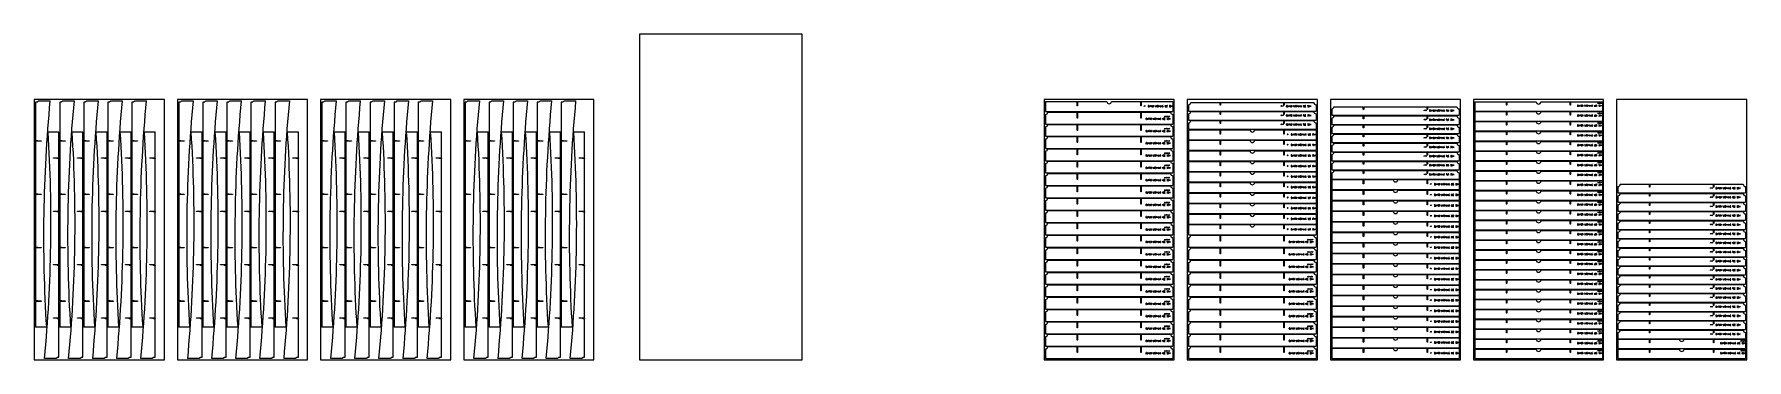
# Model space of a CAD drawing. Header units: inches. Extents: x 142 to 13302, y 211 to 2711.
import ezdxf

# ---------------------------------------------------------------- set-up
doc = ezdxf.new("R2010")
doc.units = ezdxf.units.IN
doc.header["$MEASUREMENT"] = 0
doc.layers.add('IV_MARK_SURFACE', color=2, linetype='Continuous', lineweight=5)
doc.layers.add('IV_OUTER_PROFILE', color=7, linetype='Continuous', lineweight=5)

msp = doc.modelspace()

# ---------------------------------------------------------------- linework, layer by layer
for points in [[(4792, 211), (6042, 211), (6042, 2711), (4792, 2711)], [(142, 211), (1142, 211), (1142, 2211), (142, 2211)], [(1242, 211), (2242, 211), (2242, 2211), (1242, 2211)], [(2342, 211), (3342, 211), (3342, 2211), (2342, 2211)], [(3442, 211), (4442, 211), (4442, 2211), (3442, 2211)], [(7902, 211), (8902, 211), (8902, 2211), (7902, 2211)], [(9002, 211), (10002, 211), (10002, 2211), (9002, 2211)], [(10102, 211), (11102, 211), (11102, 2211), (10102, 2211)], [(11202, 211), (12202, 211), (12202, 2211), (11202, 2211)], [(12302, 211), (13302, 211), (13302, 2211), (12302, 2211)]]:
    msp.add_lwpolyline(points, close=True)
at = {"layer": 'IV_MARK_SURFACE'}
for p, q in [((8672, 2159), (8670, 2159)), ((8671, 2162), (8673, 2162)), ((8671, 2157), (8672, 2159)), ((8672, 2159), (8673, 2162)), ((8675, 2159), (8672, 2159)), ((8673, 2162), (8675, 2164)), ((8673, 2162), (8676, 2162)), ((8675, 2159), (8673, 2157)), ((8676, 2162), (8675, 2159)), ((8677, 2159), (8675, 2159)), ((8677, 2164), (8676, 2162)), ((8676, 2162), (8678, 2162)), ((8701, 2162), (8701, 2156)), ((8707, 2164), (8703, 2164)), ((8703, 2154), (8707, 2154)), ((8707, 2154), (8707, 2164)), ((8712, 2159), (8710, 2164)), ((8713, 2159), (8716, 2159)), ((8716, 2154), (8713, 2154)), ((8716, 2164), (8716, 2159)), ((8716, 2159), (8716, 2154)), ((8719, 2164), (8722, 2154)), ((8724, 2161), (8720, 2161)), ((8722, 2154), (8726, 2164)), ((8729, 2161), (8729, 2157)), ((8734, 2157), (8734, 2161)), ((8740, 2164), (8743, 2164)), ((8740, 2158), (8743, 2158)), ((8743, 2154), (8740, 2154)), ((8743, 2164), (8743, 2158)), ((8743, 2158), (8743, 2154)), ((8759, 2159), (8757, 2164)), ((8759, 2159), (8762, 2159)), ((8762, 2154), (8759, 2154)), ((8762, 2164), (8762, 2159)), ((8762, 2159), (8762, 2154)), ((8765, 2164), (8770, 2164)), ((8770, 2154), (8765, 2154)), ((8770, 2158), (8767, 2158)), ((8770, 2164), (8770, 2158)), ((8770, 2158), (8770, 2154)), ((8777, 2164), (8773, 2164)), ((8773, 2164), (8773, 2158)), ((8773, 2158), (8775, 2158)), ((8773, 2154), (8777, 2154)), ((8779, 2156), (8779, 2162)), ((8788, 2154), (8782, 2164)), ((8782, 2164), (8782, 2154)), ((8788, 2164), (8788, 2154)), ((8791, 2164), (8791, 2154)), ((8796, 2159), (8794, 2164)), ((8797, 2159), (8800, 2159)), ((8800, 2154), (8797, 2154)), ((8800, 2164), (8800, 2159)), ((8800, 2159), (8800, 2154)), ((8806, 2154), (8803, 2154)), ((8806, 2164), (8806, 2154)), ((8809, 2154), (8806, 2154)), ((8813, 2159), (8816, 2158)), ((8830, 2164), (8835, 2164)), ((8835, 2164), (8831, 2158)), ((8838, 2164), (8843, 2164)), ((8843, 2164), (8839, 2158)), ((8848, 2154), (8850, 2154)), ((8850, 2164), (8849, 2164)), ((8849, 2158), (8849, 2158)), ((8864, 2164), (8866, 2164)), ((8866, 2154), (8864, 2154)), ((8868, 2162), (8868, 2156)), ((8872, 2159), (8875, 2158)), ((8880, 2154), (8880, 2164)), ((8883, 2159), (8880, 2154)), ((8886, 2154), (8883, 2159)), ((8886, 2164), (8886, 2154)), ((9723, 2158), (9721, 2158)), ((9722, 2161), (9725, 2161)), ((9722, 2156), (9723, 2158)), ((9723, 2158), (9725, 2161)), ((9726, 2158), (9723, 2158)), ((9725, 2161), (9726, 2163)), ((9725, 2161), (9727, 2161)), ((9726, 2158), (9725, 2156)), ((9727, 2161), (9726, 2158)), ((9728, 2158), (9726, 2158)), ((9728, 2163), (9727, 2161)), ((9727, 2161), (9729, 2161)), ((9735, 2158), (9732, 2158)), ((9733, 2161), (9736, 2161)), ((9733, 2156), (9735, 2158)), ((9735, 2158), (9736, 2161)), ((9737, 2158), (9735, 2158)), ((9736, 2161), (9737, 2163)), ((9736, 2161), (9738, 2161)), ((9737, 2158), (9736, 2156)), ((9738, 2161), (9737, 2158)), ((9739, 2158), (9737, 2158)), ((9739, 2163), (9738, 2161)), ((9738, 2161), (9740, 2161)), ((9763, 2161), (9763, 2155)), ((9769, 2163), (9766, 2163)), ((9766, 2153), (9769, 2153)), ((9769, 2153), (9769, 2163)), ((9775, 2158), (9772, 2163)), ((9775, 2158), (9778, 2158)), ((9778, 2153), (9775, 2153)), ((9778, 2163), (9778, 2158)), ((9778, 2158), (9778, 2153)), ((9781, 2163), (9785, 2153)), ((9787, 2160), (9782, 2160)), ((9785, 2153), (9788, 2163)), ((9791, 2160), (9791, 2156)), ((9797, 2156), (9797, 2160)), ((9803, 2163), (9806, 2163)), ((9803, 2157), (9806, 2157)), ((9806, 2153), (9803, 2153)), ((9806, 2163), (9806, 2157)), ((9806, 2157), (9806, 2153)), ((9821, 2158), (9819, 2163)), ((9822, 2158), (9825, 2158)), ((9825, 2153), (9822, 2153)), ((9825, 2163), (9825, 2158)), ((9825, 2158), (9825, 2153)), ((9828, 2163), (9832, 2163)), ((9832, 2153), (9828, 2153)), ((9832, 2157), (9829, 2157)), ((9832, 2163), (9832, 2157)), ((9832, 2157), (9832, 2153)), ((9839, 2163), (9836, 2163)), ((9836, 2163), (9836, 2157)), ((9836, 2157), (9837, 2157)), ((9836, 2153), (9839, 2153)), ((9841, 2155), (9841, 2161)), ((9850, 2153), (9845, 2163)), ((9845, 2163), (9845, 2153)), ((9850, 2163), (9850, 2153)), ((9853, 2163), (9853, 2153)), ((9859, 2158), (9857, 2163)), ((9860, 2158), (9862, 2158)), ((9862, 2153), (9860, 2153)), ((9862, 2163), (9862, 2158)), ((9862, 2158), (9862, 2153)), ((9868, 2153), (9866, 2153)), ((9868, 2163), (9868, 2153)), ((9871, 2153), (9868, 2153)), ((9876, 2158), (9878, 2157)), ((9893, 2161), (9893, 2160)), ((9895, 2157), (9897, 2157)), ((9897, 2158), (9897, 2161)), ((9901, 2163), (9905, 2163)), ((9905, 2163), (9901, 2157)), ((9913, 2163), (9911, 2163)), ((9911, 2157), (9912, 2157)), ((9911, 2153), (9913, 2153)), ((9926, 2163), (9928, 2163)), ((9928, 2153), (9926, 2153)), ((9931, 2161), (9931, 2155)), ((9935, 2158), (9938, 2157)), ((9942, 2153), (9942, 2163)), ((9946, 2158), (9942, 2153)), ((9949, 2153), (9946, 2158)), ((9949, 2163), (9949, 2153)), ((10823, 2125), (10821, 2125)), ((10822, 2128), (10825, 2128)), ((10822, 2123), (10823, 2125)), ((10823, 2125), (10825, 2128)), ((10826, 2125), (10823, 2125)), ((10825, 2128), (10826, 2130)), ((10825, 2128), (10827, 2128)), ((10826, 2125), (10825, 2123)), ((10827, 2128), (10826, 2125)), ((10828, 2125), (10826, 2125)), ((10828, 2130), (10827, 2128)), ((10827, 2128), (10829, 2128)), ((10835, 2125), (10832, 2125)), ((10833, 2128), (10836, 2128)), ((10833, 2123), (10835, 2125)), ((10835, 2125), (10836, 2128)), ((10837, 2125), (10835, 2125)), ((10836, 2128), (10837, 2130)), ((10836, 2128), (10838, 2128)), ((10837, 2125), (10836, 2123)), ((10838, 2128), (10837, 2125)), ((10839, 2125), (10837, 2125)), ((10839, 2130), (10838, 2128)), ((10838, 2128), (10840, 2128)), ((10863, 2128), (10863, 2122)), ((10869, 2130), (10866, 2130)), ((10866, 2120), (10869, 2120)), ((10869, 2120), (10869, 2130)), ((10875, 2125), (10872, 2130)), ((10875, 2125), (10878, 2125)), ((10878, 2120), (10875, 2120)), ((10878, 2130), (10878, 2125)), ((10878, 2125), (10878, 2120)), ((10881, 2130), (10885, 2120)), ((10887, 2127), (10882, 2127)), ((10885, 2120), (10888, 2130)), ((10891, 2127), (10891, 2123)), ((10897, 2123), (10897, 2127)), ((10903, 2130), (10906, 2130)), ((10903, 2124), (10906, 2124)), ((10906, 2120), (10903, 2120)), ((10906, 2130), (10906, 2124)), ((10906, 2124), (10906, 2120)), ((10921, 2125), (10919, 2130)), ((10922, 2125), (10925, 2125)), ((10925, 2120), (10922, 2120)), ((10925, 2130), (10925, 2125)), ((10925, 2125), (10925, 2120)), ((10928, 2130), (10932, 2130)), ((10932, 2120), (10928, 2120)), ((10932, 2124), (10929, 2124)), ((10932, 2130), (10932, 2124)), ((10932, 2124), (10932, 2120)), ((10939, 2130), (10936, 2130)), ((10936, 2130), (10936, 2124)), ((10936, 2124), (10937, 2124)), ((10936, 2120), (10939, 2120)), ((10941, 2122), (10941, 2128)), ((10950, 2120), (10945, 2130)), ((10945, 2130), (10945, 2120)), ((10950, 2130), (10950, 2120)), ((10953, 2130), (10953, 2120)), ((10959, 2125), (10957, 2130)), ((10960, 2125), (10962, 2125)), ((10962, 2120), (10960, 2120)), ((10962, 2130), (10962, 2125)), ((10962, 2125), (10962, 2120)), ((10968, 2120), (10966, 2120)), ((10968, 2130), (10968, 2120)), ((10971, 2120), (10968, 2120)), ((10976, 2125), (10978, 2124)), ((10993, 2128), (10993, 2127)), ((10995, 2124), (10997, 2124)), ((10997, 2125), (10997, 2128)), ((11001, 2130), (11005, 2130)), ((11005, 2130), (11001, 2124)), ((11013, 2130), (11011, 2130)), ((11011, 2124), (11012, 2124)), ((11011, 2120), (11013, 2120)), ((11026, 2130), (11028, 2130)), ((11028, 2120), (11026, 2120)), ((11031, 2128), (11031, 2122)), ((11035, 2125), (11038, 2124)), ((11042, 2120), (11042, 2130)), ((11046, 2125), (11042, 2120)), ((11049, 2120), (11046, 2125)), ((11049, 2130), (11049, 2120)), ((12001, 2165), (12001, 2160)), ((12006, 2168), (12003, 2168)), ((12003, 2158), (12006, 2158)), ((12006, 2158), (12006, 2168)), ((12012, 2163), (12010, 2168)), ((12012, 2163), (12015, 2163)), ((12015, 2158), (12012, 2158)), ((12015, 2168), (12015, 2163)), ((12015, 2163), (12015, 2158)), ((12019, 2168), (12022, 2158)), ((12024, 2165), (12020, 2165)), ((12022, 2158), (12025, 2168)), ((12029, 2165), (12029, 2160)), ((12034, 2160), (12034, 2165)), ((12040, 2168), (12043, 2168)), ((12040, 2162), (12043, 2162)), ((12043, 2158), (12040, 2158)), ((12043, 2168), (12043, 2162)), ((12043, 2162), (12043, 2158)), ((12059, 2163), (12056, 2168)), ((12059, 2163), (12062, 2163)), ((12062, 2158), (12059, 2158)), ((12062, 2168), (12062, 2163)), ((12062, 2163), (12062, 2158)), ((12065, 2168), (12070, 2168)), ((12070, 2158), (12065, 2158)), ((12070, 2162), (12066, 2162)), ((12070, 2168), (12070, 2162)), ((12070, 2162), (12070, 2158)), ((12076, 2168), (12073, 2168)), ((12073, 2168), (12073, 2162)), ((12073, 2162), (12075, 2162)), ((12073, 2158), (12076, 2158)), ((12079, 2160), (12079, 2165)), ((12087, 2158), (12082, 2168)), ((12082, 2168), (12082, 2158)), ((12087, 2168), (12087, 2158)), ((12091, 2168), (12091, 2158)), ((12096, 2163), (12094, 2168)), ((12097, 2163), (12100, 2163)), ((12100, 2158), (12097, 2158)), ((12100, 2168), (12100, 2163)), ((12100, 2163), (12100, 2158)), ((12106, 2158), (12103, 2158)), ((12106, 2168), (12106, 2158)), ((12109, 2158), (12106, 2158)), ((12113, 2163), (12116, 2162)), ((12130, 2162), (12130, 2160)), ((12132, 2163), (12131, 2163)), ((12135, 2160), (12135, 2161)), ((12138, 2168), (12142, 2168)), ((12142, 2168), (12139, 2162)), ((12148, 2158), (12150, 2158)), ((12150, 2168), (12149, 2168)), ((12149, 2162), (12149, 2162)), ((12159, 2179), (12156, 2179)), ((12157, 2182), (12160, 2182)), ((12157, 2177), (12159, 2179)), ((12157, 2106), (12160, 2106)), ((12159, 2179), (12160, 2182)), ((12161, 2179), (12159, 2179)), ((12159, 2103), (12160, 2106)), ((12160, 2182), (12161, 2184)), ((12160, 2182), (12162, 2182)), ((12161, 2179), (12160, 2177)), ((12160, 2106), (12161, 2108)), ((12160, 2106), (12162, 2106)), ((12162, 2182), (12161, 2179)), ((12163, 2179), (12161, 2179)), ((12162, 2106), (12161, 2103)), ((12163, 2184), (12162, 2182)), ((12162, 2182), (12164, 2182)), ((12163, 2108), (12162, 2106)), ((12162, 2106), (12164, 2106)), ((12164, 2168), (12166, 2168)), ((12166, 2158), (12164, 2158)), ((12170, 2179), (12167, 2179)), ((12168, 2165), (12168, 2160)), ((12169, 2182), (12171, 2182)), ((12169, 2177), (12170, 2179)), ((12169, 2106), (12171, 2106)), ((12170, 2179), (12171, 2182)), ((12172, 2179), (12170, 2179)), ((12170, 2103), (12171, 2106)), ((12171, 2182), (12172, 2184)), ((12171, 2182), (12173, 2182)), ((12172, 2179), (12171, 2177)), ((12171, 2106), (12172, 2108)), ((12171, 2106), (12173, 2106)), ((12173, 2182), (12172, 2179)), ((12174, 2179), (12172, 2179)), ((12172, 2163), (12175, 2162)), ((12173, 2106), (12172, 2103)), ((12174, 2184), (12173, 2182)), ((12173, 2182), (12175, 2182)), ((12174, 2108), (12173, 2106)), ((12173, 2106), (12175, 2106)), ((12181, 2179), (12179, 2179)), ((12180, 2182), (12182, 2182)), ((12180, 2177), (12181, 2179)), ((12180, 2158), (12180, 2168)), ((12183, 2163), (12180, 2158)), ((12180, 2106), (12182, 2106)), ((12181, 2179), (12182, 2182)), ((12183, 2179), (12181, 2179)), ((12181, 2103), (12182, 2106)), ((12182, 2182), (12183, 2184)), ((12182, 2182), (12184, 2182)), ((12183, 2179), (12182, 2177)), ((12182, 2106), (12183, 2108)), ((12182, 2106), (12184, 2106)), ((12184, 2182), (12183, 2179)), ((12185, 2179), (12183, 2179)), ((12186, 2158), (12183, 2163)), ((12184, 2106), (12183, 2103)), ((12185, 2184), (12184, 2182)), ((12184, 2182), (12186, 2182)), ((12185, 2108), (12184, 2106)), ((12184, 2106), (12186, 2106)), ((12186, 2168), (12186, 2158)), ((8684, 2065), (8684, 2059)), ((8690, 2067), (8687, 2067)), ((8687, 2057), (8690, 2057)), ((8690, 2057), (8690, 2067)), ((8696, 2062), (8693, 2067)), ((8696, 2062), (8699, 2062)), ((8699, 2057), (8696, 2057)), ((8699, 2067), (8699, 2062)), ((8699, 2062), (8699, 2057)), ((8702, 2067), (8706, 2057)), ((8708, 2064), (8703, 2064)), ((8706, 2057), (8709, 2067)), ((8712, 2064), (8712, 2060)), ((8718, 2060), (8718, 2064)), ((8724, 2067), (8727, 2067)), ((8724, 2061), (8727, 2061)), ((8727, 2057), (8724, 2057)), ((8727, 2067), (8727, 2061)), ((8727, 2061), (8727, 2057)), ((8742, 2062), (8740, 2067)), ((8743, 2062), (8746, 2062)), ((8746, 2057), (8743, 2057)), ((8746, 2067), (8746, 2062)), ((8746, 2062), (8746, 2057)), ((8749, 2067), (8753, 2067)), ((8753, 2057), (8749, 2057)), ((8753, 2061), (8750, 2061)), ((8753, 2067), (8753, 2061)), ((8753, 2061), (8753, 2057)), ((8760, 2067), (8757, 2067)), ((8757, 2067), (8757, 2061)), ((8757, 2061), (8758, 2061)), ((8757, 2057), (8760, 2057)), ((8762, 2059), (8762, 2065)), ((8771, 2057), (8766, 2067)), ((8766, 2067), (8766, 2057)), ((8771, 2067), (8771, 2057)), ((8774, 2067), (8774, 2057)), ((8780, 2062), (8778, 2067)), ((8781, 2062), (8783, 2062)), ((8783, 2057), (8781, 2057)), ((8783, 2067), (8783, 2062)), ((8783, 2062), (8783, 2057)), ((8789, 2057), (8787, 2057)), ((8789, 2067), (8789, 2057)), ((8792, 2057), (8789, 2057)), ((8797, 2062), (8799, 2061)), ((8814, 2057), (8814, 2067)), ((8816, 2059), (8814, 2057)), ((8824, 2067), (8822, 2067)), ((8822, 2061), (8823, 2061)), ((8822, 2057), (8824, 2057)), ((8829, 2079), (8827, 2079)), ((8829, 1985), (8827, 1985)), ((8828, 2081), (8830, 2081)), ((8828, 2076), (8829, 2079)), ((8828, 1987), (8830, 1987)), ((8828, 1982), (8829, 1985)), ((8829, 2079), (8830, 2081)), ((8831, 2079), (8829, 2079)), ((8829, 2057), (8832, 2057)), ((8829, 1985), (8830, 1987)), ((8831, 1985), (8829, 1985)), ((8830, 2081), (8831, 2083)), ((8830, 2081), (8832, 2081)), ((8831, 2079), (8830, 2076)), ((8832, 2067), (8830, 2067)), ((8830, 2061), (8831, 2061)), ((8830, 1987), (8831, 1989)), ((8830, 1987), (8832, 1987)), ((8831, 1985), (8830, 1982)), ((8832, 2081), (8831, 2079)), ((8833, 2079), (8831, 2079)), ((8832, 1987), (8831, 1985)), ((8833, 1985), (8831, 1985)), ((8833, 2083), (8832, 2081)), ((8832, 2081), (8834, 2081)), ((8833, 1989), (8832, 1987)), ((8832, 1987), (8834, 1987)), ((8840, 2079), (8838, 2079)), ((8840, 1985), (8838, 1985)), ((8839, 2081), (8841, 2081)), ((8839, 2076), (8840, 2079)), ((8839, 1987), (8841, 1987)), ((8839, 1982), (8840, 1985)), ((8840, 2079), (8841, 2081)), ((8842, 2079), (8840, 2079)), ((8840, 1985), (8841, 1987)), ((8842, 1985), (8840, 1985)), ((8841, 2081), (8842, 2083)), ((8841, 2081), (8843, 2081)), ((8842, 2079), (8841, 2076)), ((8841, 1987), (8842, 1989)), ((8841, 1987), (8843, 1987)), ((8842, 1985), (8841, 1982)), ((8843, 2081), (8842, 2079)), ((8844, 2079), (8842, 2079)), ((8843, 1987), (8842, 1985)), ((8844, 1985), (8842, 1985)), ((8844, 2083), (8843, 2081)), ((8843, 2081), (8846, 2081)), ((8844, 1989), (8843, 1987)), ((8843, 1987), (8846, 1987)), ((8845, 2067), (8847, 2067)), ((8847, 2057), (8845, 2057)), ((8851, 2079), (8849, 2079)), ((8849, 2065), (8849, 2059)), ((8851, 1985), (8849, 1985)), ((8850, 2081), (8852, 2081)), ((8850, 2076), (8851, 2079)), ((8850, 1987), (8852, 1987)), ((8850, 1982), (8851, 1985)), ((8851, 2079), (8852, 2081)), ((8853, 2079), (8851, 2079)), ((8851, 1985), (8852, 1987)), ((8853, 1985), (8851, 1985)), ((8852, 2081), (8853, 2083)), ((8852, 2081), (8854, 2081)), ((8853, 2079), (8852, 2076)), ((8852, 1987), (8853, 1989)), ((8852, 1987), (8854, 1987)), ((8853, 1985), (8852, 1982)), ((8854, 2081), (8853, 2079)), ((8856, 2079), (8853, 2079)), ((8854, 1987), (8853, 1985)), ((8856, 1985), (8853, 1985)), ((8856, 2083), (8854, 2081)), ((8854, 2081), (8857, 2081)), ((8854, 2062), (8857, 2061)), ((8856, 1989), (8854, 1987)), ((8854, 1987), (8857, 1987)), ((8862, 2079), (8860, 2079)), ((8862, 1985), (8860, 1985)), ((8861, 2081), (8863, 2081)), ((8861, 2076), (8862, 2079)), ((8861, 2057), (8861, 2067)), ((8864, 2062), (8861, 2057)), ((8861, 1987), (8863, 1987)), ((8861, 1982), (8862, 1985)), ((8862, 2079), (8863, 2081)), ((8864, 2079), (8862, 2079)), ((8862, 1985), (8863, 1987)), ((8864, 1985), (8862, 1985)), ((8863, 2081), (8864, 2083)), ((8863, 2081), (8866, 2081)), ((8864, 2079), (8863, 2076)), ((8863, 1987), (8864, 1989)), ((8863, 1987), (8866, 1987)), ((8864, 1985), (8863, 1982)), ((8866, 2081), (8864, 2079)), ((8867, 2079), (8864, 2079)), ((8868, 2057), (8864, 2062)), ((8866, 1987), (8864, 1985)), ((8867, 1985), (8864, 1985)), ((8867, 2083), (8866, 2081)), ((8866, 2081), (8868, 2081)), ((8867, 1989), (8866, 1987)), ((8866, 1987), (8868, 1987)), ((8868, 2067), (8868, 2057)), ((9723, 2088), (9721, 2088)), ((9723, 2018), (9721, 2018)), ((9722, 2091), (9725, 2091)), ((9722, 2086), (9723, 2088)), ((9722, 2021), (9725, 2021)), ((9722, 2016), (9723, 2018)), ((9723, 2088), (9725, 2091)), ((9726, 2088), (9723, 2088)), ((9723, 2018), (9725, 2021)), ((9726, 2018), (9723, 2018)), ((9725, 2091), (9726, 2093)), ((9725, 2091), (9727, 2091)), ((9726, 2088), (9725, 2086)), ((9725, 2021), (9726, 2023)), ((9725, 2021), (9727, 2021)), ((9726, 2018), (9725, 2016)), ((9727, 2091), (9726, 2088)), ((9728, 2088), (9726, 2088)), ((9727, 2021), (9726, 2018)), ((9728, 2018), (9726, 2018)), ((9728, 2093), (9727, 2091)), ((9727, 2091), (9729, 2091)), ((9728, 2023), (9727, 2021)), ((9727, 2021), (9729, 2021)), ((9735, 2088), (9732, 2088)), ((9735, 2018), (9732, 2018)), ((9733, 2091), (9736, 2091)), ((9733, 2086), (9735, 2088)), ((9733, 2021), (9736, 2021)), ((9733, 2016), (9735, 2018)), ((9735, 2088), (9736, 2091)), ((9737, 2088), (9735, 2088)), ((9735, 2018), (9736, 2021)), ((9737, 2018), (9735, 2018)), ((9736, 2091), (9737, 2093)), ((9736, 2091), (9738, 2091)), ((9737, 2088), (9736, 2086)), ((9736, 2021), (9737, 2023)), ((9736, 2021), (9738, 2021)), ((9737, 2018), (9736, 2016)), ((9738, 2091), (9737, 2088)), ((9739, 2088), (9737, 2088)), ((9738, 2021), (9737, 2018)), ((9739, 2018), (9737, 2018)), ((9739, 2093), (9738, 2091)), ((9738, 2091), (9740, 2091)), ((9739, 2023), (9738, 2021)), ((9738, 2021), (9740, 2021)), ((9763, 2091), (9763, 2085)), ((9763, 2021), (9763, 2015)), ((9769, 2093), (9766, 2093)), ((9766, 2083), (9769, 2083)), ((9769, 2023), (9766, 2023)), ((9766, 2013), (9769, 2013)), ((9769, 2083), (9769, 2093)), ((9769, 2013), (9769, 2023)), ((9775, 2088), (9772, 2093)), ((9775, 2018), (9772, 2023)), ((9775, 2088), (9778, 2088)), ((9778, 2083), (9775, 2083)), ((9775, 2018), (9778, 2018)), ((9778, 2013), (9775, 2013)), ((9778, 2093), (9778, 2088)), ((9778, 2088), (9778, 2083)), ((9778, 2023), (9778, 2018)), ((9778, 2018), (9778, 2013)), ((9781, 2093), (9785, 2083)), ((9781, 2023), (9785, 2013)), ((9787, 2090), (9782, 2090)), ((9787, 2020), (9782, 2020)), ((9785, 2083), (9788, 2093)), ((9785, 2013), (9788, 2023)), ((9791, 2090), (9791, 2086)), ((9791, 2020), (9791, 2016)), ((9797, 2086), (9797, 2090)), ((9797, 2016), (9797, 2020)), ((9803, 2093), (9806, 2093)), ((9803, 2087), (9806, 2087)), ((9806, 2083), (9803, 2083)), ((9803, 2023), (9806, 2023)), ((9803, 2017), (9806, 2017)), ((9806, 2013), (9803, 2013)), ((9806, 2093), (9806, 2087)), ((9806, 2087), (9806, 2083)), ((9806, 2023), (9806, 2017)), ((9806, 2017), (9806, 2013)), ((9821, 2088), (9819, 2093)), ((9821, 2018), (9819, 2023)), ((9822, 2088), (9825, 2088)), ((9825, 2083), (9822, 2083)), ((9822, 2018), (9825, 2018)), ((9825, 2013), (9822, 2013)), ((9825, 2093), (9825, 2088)), ((9825, 2088), (9825, 2083)), ((9825, 2023), (9825, 2018)), ((9825, 2018), (9825, 2013)), ((9828, 2093), (9832, 2093)), ((9832, 2083), (9828, 2083)), ((9828, 2023), (9832, 2023)), ((9832, 2013), (9828, 2013)), ((9832, 2087), (9829, 2087)), ((9832, 2017), (9829, 2017)), ((9832, 2093), (9832, 2087)), ((9832, 2087), (9832, 2083)), ((9832, 2023), (9832, 2017)), ((9832, 2017), (9832, 2013)), ((9839, 2093), (9836, 2093)), ((9836, 2093), (9836, 2087)), ((9836, 2087), (9837, 2087)), ((9836, 2083), (9839, 2083)), ((9839, 2023), (9836, 2023)), ((9836, 2023), (9836, 2017)), ((9836, 2017), (9837, 2017)), ((9836, 2013), (9839, 2013)), ((9841, 2085), (9841, 2091)), ((9841, 2015), (9841, 2021)), ((9850, 2083), (9845, 2093)), ((9845, 2093), (9845, 2083)), ((9850, 2013), (9845, 2023)), ((9845, 2023), (9845, 2013)), ((9850, 2093), (9850, 2083)), ((9850, 2023), (9850, 2013)), ((9853, 2093), (9853, 2083)), ((9853, 2023), (9853, 2013)), ((9859, 2088), (9857, 2093)), ((9859, 2018), (9857, 2023)), ((9860, 2088), (9862, 2088)), ((9862, 2083), (9860, 2083)), ((9860, 2018), (9862, 2018)), ((9862, 2013), (9860, 2013)), ((9862, 2093), (9862, 2088)), ((9862, 2088), (9862, 2083)), ((9862, 2023), (9862, 2018)), ((9862, 2018), (9862, 2013)), ((9868, 2083), (9866, 2083)), ((9868, 2013), (9866, 2013)), ((9868, 2093), (9868, 2083)), ((9871, 2083), (9868, 2083)), ((9868, 2023), (9868, 2013)), ((9871, 2013), (9868, 2013)), ((9876, 2088), (9878, 2087)), ((9876, 2018), (9878, 2017)), ((9893, 2091), (9893, 2090)), ((9893, 2021), (9893, 2020)), ((9895, 2087), (9897, 2087)), ((9895, 2017), (9897, 2017)), ((9897, 2088), (9897, 2091)), ((9897, 2018), (9897, 2021)), ((9901, 2093), (9905, 2093)), ((9905, 2093), (9901, 2087)), ((9901, 2023), (9905, 2023)), ((9905, 2023), (9901, 2017)), ((9913, 2093), (9911, 2093)), ((9911, 2087), (9912, 2087)), ((9911, 2083), (9913, 2083)), ((9913, 2023), (9911, 2023)), ((9911, 2017), (9912, 2017)), ((9911, 2013), (9913, 2013)), ((9926, 2093), (9928, 2093)), ((9928, 2083), (9926, 2083)), ((9926, 2023), (9928, 2023)), ((9928, 2013), (9926, 2013)), ((9931, 2091), (9931, 2085)), ((9931, 2021), (9931, 2015)), ((9935, 2088), (9938, 2087)), ((9935, 2018), (9938, 2017)), ((9942, 2083), (9942, 2093)), ((9946, 2088), (9942, 2083)), ((9942, 2013), (9942, 2023)), ((9946, 2018), (9942, 2013)), ((9949, 2083), (9946, 2088)), ((9949, 2013), (9946, 2018)), ((9949, 2093), (9949, 2083)), ((9949, 2023), (9949, 2013)), ((10823, 2055), (10821, 2055)), ((10823, 1985), (10821, 1985)), ((10822, 2058), (10825, 2058)), ((10822, 2053), (10823, 2055)), ((10822, 1988), (10825, 1988)), ((10822, 1983), (10823, 1985)), ((10823, 2055), (10825, 2058)), ((10826, 2055), (10823, 2055)), ((10823, 1985), (10825, 1988)), ((10826, 1985), (10823, 1985)), ((10825, 2058), (10826, 2060)), ((10825, 2058), (10827, 2058)), ((10826, 2055), (10825, 2053)), ((10825, 1988), (10826, 1990)), ((10825, 1988), (10827, 1988)), ((10826, 1985), (10825, 1983)), ((10827, 2058), (10826, 2055)), ((10828, 2055), (10826, 2055)), ((10827, 1988), (10826, 1985)), ((10828, 1985), (10826, 1985)), ((10828, 2060), (10827, 2058)), ((10827, 2058), (10829, 2058)), ((10828, 1990), (10827, 1988)), ((10827, 1988), (10829, 1988)), ((10835, 2055), (10832, 2055)), ((10835, 1985), (10832, 1985)), ((10833, 2058), (10836, 2058)), ((10833, 2053), (10835, 2055)), ((10833, 1988), (10836, 1988)), ((10833, 1983), (10835, 1985)), ((10835, 2055), (10836, 2058)), ((10837, 2055), (10835, 2055)), ((10835, 1985), (10836, 1988)), ((10837, 1985), (10835, 1985)), ((10836, 2058), (10837, 2060)), ((10836, 2058), (10838, 2058)), ((10837, 2055), (10836, 2053)), ((10836, 1988), (10837, 1990)), ((10836, 1988), (10838, 1988)), ((10837, 1985), (10836, 1983)), ((10838, 2058), (10837, 2055)), ((10839, 2055), (10837, 2055)), ((10838, 1988), (10837, 1985)), ((10839, 1985), (10837, 1985)), ((10839, 2060), (10838, 2058)), ((10838, 2058), (10840, 2058)), ((10839, 1990), (10838, 1988)), ((10838, 1988), (10840, 1988)), ((10863, 2058), (10863, 2052)), ((10863, 1988), (10863, 1982)), ((10869, 2060), (10866, 2060)), ((10866, 2050), (10869, 2050)), ((10869, 1990), (10866, 1990)), ((10866, 1980), (10869, 1980)), ((10869, 2050), (10869, 2060)), ((10869, 1980), (10869, 1990)), ((10875, 2055), (10872, 2060)), ((10875, 1985), (10872, 1990)), ((10875, 2055), (10878, 2055)), ((10878, 2050), (10875, 2050)), ((10875, 1985), (10878, 1985)), ((10878, 1980), (10875, 1980)), ((10878, 2060), (10878, 2055)), ((10878, 2055), (10878, 2050)), ((10878, 1990), (10878, 1985)), ((10878, 1985), (10878, 1980)), ((10881, 2060), (10885, 2050)), ((10881, 1990), (10885, 1980)), ((10887, 2057), (10882, 2057)), ((10887, 1987), (10882, 1987)), ((10885, 2050), (10888, 2060)), ((10885, 1980), (10888, 1990)), ((10891, 2057), (10891, 2053)), ((10891, 1987), (10891, 1983)), ((10897, 2053), (10897, 2057)), ((10897, 1983), (10897, 1987)), ((10903, 2060), (10906, 2060)), ((10903, 2054), (10906, 2054)), ((10906, 2050), (10903, 2050)), ((10903, 1990), (10906, 1990)), ((10903, 1984), (10906, 1984)), ((10906, 1980), (10903, 1980)), ((10906, 2060), (10906, 2054)), ((10906, 2054), (10906, 2050)), ((10906, 1990), (10906, 1984)), ((10906, 1984), (10906, 1980)), ((10921, 2055), (10919, 2060)), ((10921, 1985), (10919, 1990)), ((10922, 2055), (10925, 2055)), ((10925, 2050), (10922, 2050)), ((10922, 1985), (10925, 1985)), ((10925, 1980), (10922, 1980)), ((10925, 2060), (10925, 2055)), ((10925, 2055), (10925, 2050)), ((10925, 1990), (10925, 1985)), ((10925, 1985), (10925, 1980)), ((10928, 2060), (10932, 2060)), ((10932, 2050), (10928, 2050)), ((10928, 1990), (10932, 1990)), ((10932, 1980), (10928, 1980)), ((10932, 2054), (10929, 2054)), ((10932, 1984), (10929, 1984)), ((10932, 2060), (10932, 2054)), ((10932, 2054), (10932, 2050)), ((10932, 1990), (10932, 1984)), ((10932, 1984), (10932, 1980)), ((10939, 2060), (10936, 2060)), ((10936, 2060), (10936, 2054)), ((10936, 2054), (10937, 2054)), ((10936, 2050), (10939, 2050)), ((10939, 1990), (10936, 1990)), ((10936, 1990), (10936, 1984)), ((10936, 1984), (10937, 1984)), ((10936, 1980), (10939, 1980)), ((10941, 2052), (10941, 2058)), ((10941, 1982), (10941, 1988)), ((10950, 2050), (10945, 2060)), ((10945, 2060), (10945, 2050)), ((10950, 1980), (10945, 1990)), ((10945, 1990), (10945, 1980)), ((10950, 2060), (10950, 2050)), ((10950, 1990), (10950, 1980)), ((10953, 2060), (10953, 2050)), ((10953, 1990), (10953, 1980)), ((10959, 2055), (10957, 2060)), ((10959, 1985), (10957, 1990)), ((10960, 2055), (10962, 2055)), ((10962, 2050), (10960, 2050)), ((10960, 1985), (10962, 1985)), ((10962, 1980), (10960, 1980)), ((10962, 2060), (10962, 2055)), ((10962, 2055), (10962, 2050)), ((10962, 1990), (10962, 1985)), ((10962, 1985), (10962, 1980)), ((10968, 2050), (10966, 2050)), ((10968, 1980), (10966, 1980)), ((10968, 2060), (10968, 2050)), ((10971, 2050), (10968, 2050)), ((10968, 1990), (10968, 1980)), ((10971, 1980), (10968, 1980)), ((10976, 2055), (10978, 2054)), ((10976, 1985), (10978, 1984)), ((10993, 2058), (10993, 2057)), ((10993, 1988), (10993, 1987)), ((10995, 2054), (10997, 2054)), ((10995, 1984), (10997, 1984)), ((10997, 2055), (10997, 2058)), ((10997, 1985), (10997, 1988)), ((11001, 2060), (11005, 2060)), ((11005, 2060), (11001, 2054)), ((11001, 1990), (11005, 1990)), ((11005, 1990), (11001, 1984)), ((11013, 2060), (11011, 2060)), ((11011, 2054), (11012, 2054)), ((11011, 2050), (11013, 2050)), ((11013, 1990), (11011, 1990)), ((11011, 1984), (11012, 1984)), ((11011, 1980), (11013, 1980)), ((11026, 2060), (11028, 2060)), ((11028, 2050), (11026, 2050)), ((11026, 1990), (11028, 1990)), ((11028, 1980), (11026, 1980)), ((11031, 2058), (11031, 2052)), ((11031, 1988), (11031, 1982)), ((11035, 2055), (11038, 2054)), ((11035, 1985), (11038, 1984)), ((11042, 2050), (11042, 2060)), ((11046, 2055), (11042, 2050)), ((11042, 1980), (11042, 1990)), ((11046, 1985), (11042, 1980)), ((11049, 2050), (11046, 2055)), ((11049, 1980), (11046, 1985)), ((11049, 2060), (11049, 2050)), ((11049, 1990), (11049, 1980)), ((12001, 2089), (12001, 2084)), ((12001, 2013), (12001, 2008)), ((12006, 2092), (12003, 2092)), ((12003, 2082), (12006, 2082)), ((12006, 2016), (12003, 2016)), ((12003, 2006), (12006, 2006)), ((12006, 2082), (12006, 2092)), ((12006, 2006), (12006, 2016)), ((12012, 2087), (12010, 2092)), ((12012, 2011), (12010, 2016)), ((12012, 2087), (12015, 2087)), ((12015, 2082), (12012, 2082)), ((12012, 2011), (12015, 2011)), ((12015, 2006), (12012, 2006)), ((12015, 2092), (12015, 2087)), ((12015, 2087), (12015, 2082)), ((12015, 2016), (12015, 2011)), ((12015, 2011), (12015, 2006)), ((12019, 2092), (12022, 2082)), ((12019, 2016), (12022, 2006)), ((12024, 2089), (12020, 2089)), ((12024, 2013), (12020, 2013)), ((12022, 2082), (12025, 2092)), ((12022, 2006), (12025, 2016)), ((12029, 2089), (12029, 2084)), ((12029, 2013), (12029, 2008)), ((12034, 2084), (12034, 2089)), ((12034, 2008), (12034, 2013)), ((12040, 2092), (12043, 2092)), ((12040, 2086), (12043, 2086)), ((12043, 2082), (12040, 2082)), ((12040, 2016), (12043, 2016)), ((12040, 2010), (12043, 2010)), ((12043, 2006), (12040, 2006)), ((12043, 2092), (12043, 2086)), ((12043, 2086), (12043, 2082)), ((12043, 2016), (12043, 2010)), ((12043, 2010), (12043, 2006)), ((12059, 2087), (12056, 2092)), ((12059, 2011), (12056, 2016)), ((12059, 2087), (12062, 2087)), ((12062, 2082), (12059, 2082)), ((12059, 2011), (12062, 2011)), ((12062, 2006), (12059, 2006)), ((12062, 2092), (12062, 2087)), ((12062, 2087), (12062, 2082)), ((12062, 2016), (12062, 2011)), ((12062, 2011), (12062, 2006)), ((12065, 2092), (12070, 2092)), ((12070, 2082), (12065, 2082)), ((12065, 2016), (12070, 2016)), ((12070, 2006), (12065, 2006)), ((12070, 2086), (12066, 2086)), ((12070, 2010), (12066, 2010)), ((12070, 2092), (12070, 2086)), ((12070, 2086), (12070, 2082)), ((12070, 2016), (12070, 2010)), ((12070, 2010), (12070, 2006)), ((12076, 2092), (12073, 2092)), ((12073, 2092), (12073, 2086)), ((12073, 2086), (12075, 2086)), ((12073, 2082), (12076, 2082)), ((12076, 2016), (12073, 2016)), ((12073, 2016), (12073, 2010)), ((12073, 2010), (12075, 2010)), ((12073, 2006), (12076, 2006)), ((12079, 2084), (12079, 2089)), ((12079, 2008), (12079, 2013)), ((12087, 2082), (12082, 2092)), ((12082, 2092), (12082, 2082)), ((12087, 2006), (12082, 2016)), ((12082, 2016), (12082, 2006)), ((12087, 2092), (12087, 2082)), ((12087, 2016), (12087, 2006)), ((12091, 2092), (12091, 2082)), ((12091, 2016), (12091, 2006)), ((12096, 2087), (12094, 2092)), ((12096, 2011), (12094, 2016)), ((12097, 2087), (12100, 2087)), ((12100, 2082), (12097, 2082)), ((12097, 2011), (12100, 2011)), ((12100, 2006), (12097, 2006)), ((12100, 2092), (12100, 2087)), ((12100, 2087), (12100, 2082)), ((12100, 2016), (12100, 2011)), ((12100, 2011), (12100, 2006)), ((12106, 2082), (12103, 2082)), ((12106, 2006), (12103, 2006)), ((12106, 2092), (12106, 2082)), ((12109, 2082), (12106, 2082)), ((12106, 2016), (12106, 2006)), ((12109, 2006), (12106, 2006)), ((12113, 2087), (12116, 2086)), ((12113, 2011), (12116, 2010)), ((12130, 2086), (12130, 2084)), ((12130, 2010), (12130, 2008)), ((12132, 2087), (12131, 2087)), ((12132, 2011), (12131, 2011)), ((12135, 2084), (12135, 2085)), ((12135, 2008), (12135, 2009)), ((12138, 2092), (12142, 2092)), ((12138, 2016), (12142, 2016)), ((12142, 2092), (12139, 2086)), ((12142, 2016), (12139, 2010)), ((12148, 2082), (12150, 2082)), ((12148, 2006), (12150, 2006)), ((12150, 2092), (12149, 2092)), ((12149, 2086), (12149, 2086)), ((12150, 2016), (12149, 2016)), ((12149, 2010), (12149, 2010)), ((12159, 2103), (12156, 2103)), ((12159, 2027), (12156, 2027)), ((12157, 2101), (12159, 2103)), ((12157, 2030), (12160, 2030)), ((12157, 2025), (12159, 2027)), ((12161, 2103), (12159, 2103)), ((12159, 2027), (12160, 2030)), ((12161, 2027), (12159, 2027)), ((12161, 2103), (12160, 2101)), ((12160, 2030), (12161, 2032)), ((12160, 2030), (12162, 2030)), ((12161, 2027), (12160, 2025)), ((12163, 2103), (12161, 2103)), ((12162, 2030), (12161, 2027)), ((12163, 2027), (12161, 2027)), ((12163, 2032), (12162, 2030)), ((12162, 2030), (12164, 2030)), ((12164, 2092), (12166, 2092)), ((12166, 2082), (12164, 2082)), ((12164, 2016), (12166, 2016)), ((12166, 2006), (12164, 2006)), ((12170, 2103), (12167, 2103)), ((12170, 2027), (12167, 2027)), ((12168, 2089), (12168, 2084)), ((12168, 2013), (12168, 2008)), ((12169, 2101), (12170, 2103)), ((12169, 2030), (12171, 2030)), ((12169, 2025), (12170, 2027)), ((12172, 2103), (12170, 2103)), ((12170, 2027), (12171, 2030)), ((12172, 2027), (12170, 2027)), ((12172, 2103), (12171, 2101)), ((12171, 2030), (12172, 2032)), ((12171, 2030), (12173, 2030)), ((12172, 2027), (12171, 2025)), ((12174, 2103), (12172, 2103)), ((12172, 2087), (12175, 2086)), ((12173, 2030), (12172, 2027)), ((12174, 2027), (12172, 2027)), ((12172, 2011), (12175, 2010)), ((12174, 2032), (12173, 2030)), ((12173, 2030), (12175, 2030)), ((12181, 2103), (12179, 2103)), ((12181, 2027), (12179, 2027)), ((12180, 2101), (12181, 2103)), ((12180, 2082), (12180, 2092)), ((12183, 2087), (12180, 2082)), ((12180, 2030), (12182, 2030)), ((12180, 2025), (12181, 2027)), ((12180, 2006), (12180, 2016)), ((12183, 2011), (12180, 2006)), ((12183, 2103), (12181, 2103)), ((12181, 2027), (12182, 2030)), ((12183, 2027), (12181, 2027)), ((12183, 2103), (12182, 2101)), ((12182, 2030), (12183, 2032)), ((12182, 2030), (12184, 2030)), ((12183, 2027), (12182, 2025)), ((12185, 2103), (12183, 2103)), ((12186, 2082), (12183, 2087)), ((12184, 2030), (12183, 2027)), ((12185, 2027), (12183, 2027)), ((12186, 2006), (12183, 2011)), ((12185, 2032), (12184, 2030)), ((12184, 2030), (12186, 2030)), ((12186, 2092), (12186, 2082)), ((12186, 2016), (12186, 2006)), ((8684, 1971), (8684, 1965)), ((8684, 1877), (8684, 1871)), ((8690, 1973), (8687, 1973)), ((8687, 1963), (8690, 1963)), ((8690, 1879), (8687, 1879)), ((8687, 1869), (8690, 1869)), ((8690, 1963), (8690, 1973)), ((8690, 1869), (8690, 1879)), ((8696, 1968), (8693, 1973)), ((8696, 1874), (8693, 1879)), ((8696, 1968), (8699, 1968)), ((8699, 1963), (8696, 1963)), ((8696, 1874), (8699, 1874)), ((8699, 1869), (8696, 1869)), ((8699, 1973), (8699, 1968)), ((8699, 1968), (8699, 1963)), ((8699, 1879), (8699, 1874)), ((8699, 1874), (8699, 1869)), ((8702, 1973), (8706, 1963)), ((8702, 1879), (8706, 1869)), ((8708, 1970), (8703, 1970)), ((8708, 1876), (8703, 1876)), ((8706, 1963), (8709, 1973)), ((8706, 1869), (8709, 1879)), ((8712, 1970), (8712, 1966)), ((8712, 1876), (8712, 1872)), ((8718, 1966), (8718, 1970)), ((8718, 1872), (8718, 1876)), ((8724, 1973), (8727, 1973)), ((8724, 1967), (8727, 1967)), ((8727, 1963), (8724, 1963)), ((8724, 1879), (8727, 1879)), ((8724, 1873), (8727, 1873)), ((8727, 1869), (8724, 1869)), ((8727, 1973), (8727, 1967)), ((8727, 1967), (8727, 1963)), ((8727, 1879), (8727, 1873)), ((8727, 1873), (8727, 1869)), ((8742, 1968), (8740, 1973)), ((8742, 1874), (8740, 1879)), ((8743, 1968), (8746, 1968)), ((8746, 1963), (8743, 1963)), ((8743, 1874), (8746, 1874)), ((8746, 1869), (8743, 1869)), ((8746, 1973), (8746, 1968)), ((8746, 1968), (8746, 1963)), ((8746, 1879), (8746, 1874)), ((8746, 1874), (8746, 1869)), ((8749, 1973), (8753, 1973)), ((8753, 1963), (8749, 1963)), ((8749, 1879), (8753, 1879)), ((8753, 1869), (8749, 1869)), ((8753, 1967), (8750, 1967)), ((8753, 1873), (8750, 1873)), ((8753, 1973), (8753, 1967)), ((8753, 1967), (8753, 1963)), ((8753, 1879), (8753, 1873)), ((8753, 1873), (8753, 1869)), ((8760, 1973), (8757, 1973)), ((8757, 1973), (8757, 1967)), ((8757, 1967), (8758, 1967)), ((8757, 1963), (8760, 1963)), ((8760, 1879), (8757, 1879)), ((8757, 1879), (8757, 1873)), ((8757, 1873), (8758, 1873)), ((8757, 1869), (8760, 1869)), ((8762, 1965), (8762, 1971)), ((8762, 1871), (8762, 1877)), ((8771, 1963), (8766, 1973)), ((8766, 1973), (8766, 1963)), ((8771, 1869), (8766, 1879)), ((8766, 1879), (8766, 1869)), ((8771, 1973), (8771, 1963)), ((8771, 1879), (8771, 1869)), ((8774, 1973), (8774, 1963)), ((8774, 1879), (8774, 1869)), ((8780, 1968), (8778, 1973)), ((8780, 1874), (8778, 1879)), ((8781, 1968), (8783, 1968)), ((8783, 1963), (8781, 1963)), ((8781, 1874), (8783, 1874)), ((8783, 1869), (8781, 1869)), ((8783, 1973), (8783, 1968)), ((8783, 1968), (8783, 1963)), ((8783, 1879), (8783, 1874)), ((8783, 1874), (8783, 1869)), ((8789, 1963), (8787, 1963)), ((8789, 1869), (8787, 1869)), ((8789, 1973), (8789, 1963)), ((8792, 1963), (8789, 1963)), ((8789, 1879), (8789, 1869)), ((8792, 1869), (8789, 1869)), ((8797, 1968), (8799, 1967)), ((8797, 1874), (8799, 1873)), ((8814, 1963), (8814, 1973)), ((8816, 1965), (8814, 1963)), ((8814, 1869), (8814, 1879)), ((8816, 1871), (8814, 1869)), ((8824, 1973), (8822, 1973)), ((8822, 1967), (8823, 1967)), ((8822, 1963), (8824, 1963)), ((8824, 1879), (8822, 1879)), ((8822, 1873), (8823, 1873)), ((8822, 1869), (8824, 1869)), ((8829, 1891), (8827, 1891)), ((8828, 1893), (8830, 1893)), ((8828, 1888), (8829, 1891)), ((8829, 1963), (8832, 1963)), ((8829, 1891), (8830, 1893)), ((8831, 1891), (8829, 1891)), ((8829, 1869), (8832, 1869)), ((8832, 1973), (8830, 1973)), ((8830, 1967), (8831, 1967)), ((8830, 1893), (8831, 1895)), ((8830, 1893), (8832, 1893)), ((8831, 1891), (8830, 1888)), ((8832, 1879), (8830, 1879)), ((8830, 1873), (8831, 1873)), ((8832, 1893), (8831, 1891)), ((8833, 1891), (8831, 1891)), ((8833, 1895), (8832, 1893)), ((8832, 1893), (8834, 1893)), ((8840, 1891), (8838, 1891)), ((8839, 1893), (8841, 1893)), ((8839, 1888), (8840, 1891)), ((8840, 1891), (8841, 1893)), ((8842, 1891), (8840, 1891)), ((8841, 1893), (8842, 1895)), ((8841, 1893), (8843, 1893)), ((8842, 1891), (8841, 1888)), ((8843, 1893), (8842, 1891)), ((8844, 1891), (8842, 1891)), ((8844, 1895), (8843, 1893)), ((8843, 1893), (8846, 1893)), ((8845, 1973), (8847, 1973)), ((8847, 1963), (8845, 1963)), ((8845, 1879), (8847, 1879)), ((8847, 1869), (8845, 1869)), ((8849, 1971), (8849, 1965)), ((8851, 1891), (8849, 1891)), ((8849, 1877), (8849, 1871)), ((8850, 1893), (8852, 1893)), ((8850, 1888), (8851, 1891)), ((8851, 1891), (8852, 1893)), ((8853, 1891), (8851, 1891)), ((8852, 1893), (8853, 1895)), ((8852, 1893), (8854, 1893)), ((8853, 1891), (8852, 1888)), ((8854, 1893), (8853, 1891)), ((8856, 1891), (8853, 1891)), ((8854, 1968), (8857, 1967)), ((8856, 1895), (8854, 1893)), ((8854, 1893), (8857, 1893)), ((8854, 1874), (8857, 1873)), ((8862, 1891), (8860, 1891)), ((8861, 1963), (8861, 1973)), ((8864, 1968), (8861, 1963)), ((8861, 1893), (8863, 1893)), ((8861, 1888), (8862, 1891)), ((8861, 1869), (8861, 1879)), ((8864, 1874), (8861, 1869)), ((8862, 1891), (8863, 1893)), ((8864, 1891), (8862, 1891)), ((8863, 1893), (8864, 1895)), ((8863, 1893), (8866, 1893)), ((8864, 1891), (8863, 1888)), ((8868, 1963), (8864, 1968)), ((8866, 1893), (8864, 1891)), ((8867, 1891), (8864, 1891)), ((8868, 1869), (8864, 1874)), ((8867, 1895), (8866, 1893)), ((8866, 1893), (8868, 1893)), ((8868, 1973), (8868, 1963)), ((8868, 1879), (8868, 1869)), ((9772, 1942), (9770, 1942)), ((9772, 1861), (9770, 1861)), ((9771, 1945), (9773, 1945)), ((9771, 1940), (9772, 1942)), ((9771, 1864), (9773, 1864)), ((9771, 1859), (9772, 1861)), ((9772, 1942), (9773, 1945)), ((9775, 1942), (9772, 1942)), ((9772, 1861), (9773, 1864)), ((9775, 1861), (9772, 1861)), ((9773, 1945), (9775, 1947)), ((9773, 1945), (9776, 1945)), ((9775, 1942), (9773, 1940)), ((9773, 1864), (9775, 1866)), ((9773, 1864), (9776, 1864)), ((9775, 1861), (9773, 1859)), ((9776, 1945), (9775, 1942)), ((9777, 1942), (9775, 1942)), ((9776, 1864), (9775, 1861)), ((9777, 1861), (9775, 1861)), ((9777, 1947), (9776, 1945)), ((9776, 1945), (9778, 1945)), ((9777, 1866), (9776, 1864)), ((9776, 1864), (9778, 1864)), ((9801, 1945), (9801, 1939)), ((9801, 1864), (9801, 1858)), ((9807, 1947), (9803, 1947)), ((9803, 1937), (9807, 1937)), ((9807, 1866), (9803, 1866)), ((9803, 1856), (9807, 1856)), ((9807, 1937), (9807, 1947)), ((9807, 1856), (9807, 1866)), ((9812, 1942), (9810, 1947)), ((9812, 1861), (9810, 1866)), ((9813, 1942), (9816, 1942)), ((9816, 1937), (9813, 1937)), ((9813, 1861), (9816, 1861)), ((9816, 1856), (9813, 1856)), ((9816, 1947), (9816, 1942)), ((9816, 1942), (9816, 1937)), ((9816, 1866), (9816, 1861)), ((9816, 1861), (9816, 1856)), ((9819, 1947), (9822, 1937)), ((9819, 1866), (9822, 1856)), ((9824, 1944), (9820, 1944)), ((9824, 1863), (9820, 1863)), ((9822, 1937), (9826, 1947)), ((9822, 1856), (9826, 1866)), ((9829, 1944), (9829, 1940)), ((9829, 1863), (9829, 1859)), ((9834, 1940), (9834, 1944)), ((9834, 1859), (9834, 1863)), ((9840, 1947), (9843, 1947)), ((9840, 1941), (9843, 1941)), ((9843, 1937), (9840, 1937)), ((9840, 1866), (9843, 1866)), ((9840, 1860), (9843, 1860)), ((9843, 1856), (9840, 1856)), ((9843, 1947), (9843, 1941)), ((9843, 1941), (9843, 1937)), ((9843, 1866), (9843, 1860)), ((9843, 1860), (9843, 1856)), ((9859, 1942), (9857, 1947)), ((9859, 1861), (9857, 1866)), ((9859, 1942), (9862, 1942)), ((9862, 1937), (9859, 1937)), ((9859, 1861), (9862, 1861)), ((9862, 1856), (9859, 1856)), ((9862, 1947), (9862, 1942)), ((9862, 1942), (9862, 1937)), ((9862, 1866), (9862, 1861)), ((9862, 1861), (9862, 1856)), ((9865, 1947), (9870, 1947)), ((9870, 1937), (9865, 1937)), ((9865, 1866), (9870, 1866)), ((9870, 1856), (9865, 1856)), ((9870, 1941), (9867, 1941)), ((9870, 1860), (9867, 1860)), ((9870, 1947), (9870, 1941)), ((9870, 1941), (9870, 1937)), ((9870, 1866), (9870, 1860)), ((9870, 1860), (9870, 1856)), ((9877, 1947), (9873, 1947)), ((9873, 1947), (9873, 1941)), ((9873, 1941), (9875, 1941)), ((9873, 1937), (9877, 1937)), ((9877, 1866), (9873, 1866)), ((9873, 1866), (9873, 1860)), ((9873, 1860), (9875, 1860)), ((9873, 1856), (9877, 1856)), ((9879, 1939), (9879, 1945)), ((9879, 1858), (9879, 1864)), ((9888, 1937), (9882, 1947)), ((9882, 1947), (9882, 1937)), ((9888, 1856), (9882, 1866)), ((9882, 1866), (9882, 1856)), ((9888, 1947), (9888, 1937)), ((9888, 1866), (9888, 1856)), ((9891, 1947), (9891, 1937)), ((9891, 1866), (9891, 1856)), ((9896, 1942), (9894, 1947)), ((9896, 1861), (9894, 1866)), ((9897, 1942), (9900, 1942)), ((9900, 1937), (9897, 1937)), ((9897, 1861), (9900, 1861)), ((9900, 1856), (9897, 1856)), ((9900, 1947), (9900, 1942)), ((9900, 1942), (9900, 1937)), ((9900, 1866), (9900, 1861)), ((9900, 1861), (9900, 1856)), ((9906, 1937), (9903, 1937)), ((9906, 1856), (9903, 1856)), ((9906, 1947), (9906, 1937)), ((9909, 1937), (9906, 1937)), ((9906, 1866), (9906, 1856)), ((9909, 1856), (9906, 1856)), ((9913, 1942), (9916, 1941)), ((9913, 1861), (9916, 1860)), ((9930, 1947), (9935, 1947)), ((9930, 1866), (9935, 1866)), ((9935, 1947), (9931, 1941)), ((9935, 1866), (9931, 1860)), ((9938, 1947), (9943, 1947)), ((9938, 1866), (9943, 1866)), ((9943, 1947), (9939, 1941)), ((9943, 1866), (9939, 1860)), ((9948, 1937), (9950, 1937)), ((9948, 1856), (9950, 1856)), ((9950, 1947), (9949, 1947)), ((9949, 1941), (9949, 1941)), ((9950, 1866), (9949, 1866)), ((9949, 1860), (9949, 1860)), ((9964, 1947), (9966, 1947)), ((9966, 1937), (9964, 1937)), ((9964, 1866), (9966, 1866)), ((9966, 1856), (9964, 1856)), ((9968, 1945), (9968, 1939)), ((9968, 1864), (9968, 1858)), ((9972, 1942), (9975, 1941)), ((9972, 1861), (9975, 1860)), ((9980, 1937), (9980, 1947)), ((9983, 1942), (9980, 1937)), ((9980, 1856), (9980, 1866)), ((9983, 1861), (9980, 1856)), ((9986, 1937), (9983, 1942)), ((9986, 1856), (9983, 1861)), ((9986, 1947), (9986, 1937)), ((9986, 1866), (9986, 1856)), ((10823, 1915), (10821, 1915)), ((10823, 1845), (10821, 1845)), ((10822, 1918), (10825, 1918)), ((10822, 1913), (10823, 1915)), ((10822, 1848), (10825, 1848)), ((10822, 1843), (10823, 1845)), ((10823, 1915), (10825, 1918)), ((10826, 1915), (10823, 1915)), ((10823, 1845), (10825, 1848)), ((10826, 1845), (10823, 1845)), ((10825, 1918), (10826, 1920)), ((10825, 1918), (10827, 1918)), ((10826, 1915), (10825, 1913)), ((10825, 1848), (10826, 1850)), ((10825, 1848), (10827, 1848)), ((10826, 1845), (10825, 1843)), ((10827, 1918), (10826, 1915)), ((10828, 1915), (10826, 1915)), ((10827, 1848), (10826, 1845)), ((10828, 1845), (10826, 1845)), ((10828, 1920), (10827, 1918)), ((10827, 1918), (10829, 1918)), ((10828, 1850), (10827, 1848)), ((10827, 1848), (10829, 1848)), ((10835, 1915), (10832, 1915)), ((10835, 1845), (10832, 1845)), ((10833, 1918), (10836, 1918)), ((10833, 1913), (10835, 1915)), ((10833, 1848), (10836, 1848)), ((10833, 1843), (10835, 1845)), ((10835, 1915), (10836, 1918)), ((10837, 1915), (10835, 1915)), ((10835, 1845), (10836, 1848)), ((10837, 1845), (10835, 1845)), ((10836, 1918), (10837, 1920)), ((10836, 1918), (10838, 1918)), ((10837, 1915), (10836, 1913)), ((10836, 1848), (10837, 1850)), ((10836, 1848), (10838, 1848)), ((10837, 1845), (10836, 1843)), ((10838, 1918), (10837, 1915)), ((10839, 1915), (10837, 1915)), ((10838, 1848), (10837, 1845)), ((10839, 1845), (10837, 1845)), ((10839, 1920), (10838, 1918)), ((10838, 1918), (10840, 1918)), ((10839, 1850), (10838, 1848)), ((10838, 1848), (10840, 1848)), ((10863, 1918), (10863, 1912)), ((10863, 1848), (10863, 1842)), ((10869, 1920), (10866, 1920)), ((10866, 1910), (10869, 1910)), ((10869, 1850), (10866, 1850)), ((10869, 1910), (10869, 1920)), ((10869, 1840), (10869, 1850)), ((10875, 1915), (10872, 1920)), ((10875, 1845), (10872, 1850)), ((10875, 1915), (10878, 1915)), ((10878, 1910), (10875, 1910)), ((10875, 1845), (10878, 1845)), ((10878, 1920), (10878, 1915)), ((10878, 1915), (10878, 1910)), ((10878, 1850), (10878, 1845)), ((10878, 1845), (10878, 1840)), ((10881, 1920), (10885, 1910)), ((10881, 1850), (10885, 1840)), ((10887, 1917), (10882, 1917)), ((10887, 1847), (10882, 1847)), ((10885, 1910), (10888, 1920)), ((10885, 1840), (10888, 1850)), ((10891, 1917), (10891, 1913)), ((10891, 1847), (10891, 1843)), ((10897, 1913), (10897, 1917)), ((10897, 1843), (10897, 1847)), ((10903, 1920), (10906, 1920)), ((10903, 1914), (10906, 1914)), ((10906, 1910), (10903, 1910)), ((10903, 1850), (10906, 1850)), ((10903, 1844), (10906, 1844)), ((10906, 1920), (10906, 1914)), ((10906, 1914), (10906, 1910)), ((10906, 1850), (10906, 1844)), ((10906, 1844), (10906, 1840)), ((10921, 1915), (10919, 1920)), ((10921, 1845), (10919, 1850)), ((10922, 1915), (10925, 1915)), ((10925, 1910), (10922, 1910)), ((10922, 1845), (10925, 1845)), ((10925, 1920), (10925, 1915)), ((10925, 1915), (10925, 1910)), ((10925, 1850), (10925, 1845)), ((10925, 1845), (10925, 1840)), ((10928, 1920), (10932, 1920)), ((10932, 1910), (10928, 1910)), ((10928, 1850), (10932, 1850)), ((10932, 1914), (10929, 1914)), ((10932, 1844), (10929, 1844)), ((10932, 1920), (10932, 1914)), ((10932, 1914), (10932, 1910)), ((10932, 1850), (10932, 1844)), ((10932, 1844), (10932, 1840)), ((10939, 1920), (10936, 1920)), ((10936, 1920), (10936, 1914)), ((10936, 1914), (10937, 1914)), ((10936, 1910), (10939, 1910)), ((10939, 1850), (10936, 1850)), ((10936, 1850), (10936, 1844)), ((10936, 1844), (10937, 1844)), ((10941, 1912), (10941, 1918)), ((10941, 1842), (10941, 1848)), ((10950, 1910), (10945, 1920)), ((10945, 1920), (10945, 1910)), ((10950, 1840), (10945, 1850)), ((10945, 1850), (10945, 1840)), ((10950, 1920), (10950, 1910)), ((10950, 1850), (10950, 1840)), ((10953, 1920), (10953, 1910)), ((10953, 1850), (10953, 1840)), ((10959, 1915), (10957, 1920)), ((10959, 1845), (10957, 1850)), ((10960, 1915), (10962, 1915)), ((10962, 1910), (10960, 1910)), ((10960, 1845), (10962, 1845)), ((10962, 1920), (10962, 1915)), ((10962, 1915), (10962, 1910)), ((10962, 1850), (10962, 1845)), ((10962, 1845), (10962, 1840)), ((10968, 1910), (10966, 1910)), ((10968, 1920), (10968, 1910)), ((10971, 1910), (10968, 1910)), ((10968, 1850), (10968, 1840)), ((10976, 1915), (10978, 1914)), ((10976, 1845), (10978, 1844)), ((10993, 1918), (10993, 1917)), ((10993, 1848), (10993, 1847)), ((10995, 1914), (10997, 1914)), ((10995, 1844), (10997, 1844)), ((10997, 1915), (10997, 1918)), ((10997, 1845), (10997, 1848)), ((11001, 1920), (11005, 1920)), ((11005, 1920), (11001, 1914)), ((11001, 1850), (11005, 1850)), ((11005, 1850), (11001, 1844)), ((11013, 1920), (11011, 1920)), ((11011, 1914), (11012, 1914)), ((11011, 1910), (11013, 1910)), ((11013, 1850), (11011, 1850)), ((11011, 1844), (11012, 1844)), ((11026, 1920), (11028, 1920)), ((11028, 1910), (11026, 1910)), ((11026, 1850), (11028, 1850)), ((11031, 1918), (11031, 1912)), ((11031, 1848), (11031, 1842)), ((11035, 1915), (11038, 1914)), ((11035, 1845), (11038, 1844)), ((11042, 1910), (11042, 1920)), ((11046, 1915), (11042, 1910)), ((11042, 1840), (11042, 1850)), ((11046, 1845), (11042, 1840)), ((11049, 1910), (11046, 1915)), ((11049, 1840), (11046, 1845)), ((11049, 1920), (11049, 1910)), ((11049, 1850), (11049, 1840)), ((12001, 1937), (12001, 1932)), ((12001, 1861), (12001, 1856)), ((12006, 1940), (12003, 1940)), ((12003, 1930), (12006, 1930)), ((12006, 1864), (12003, 1864)), ((12003, 1854), (12006, 1854)), ((12006, 1930), (12006, 1940)), ((12006, 1854), (12006, 1864)), ((12012, 1935), (12010, 1940)), ((12012, 1859), (12010, 1864)), ((12012, 1935), (12015, 1935)), ((12015, 1930), (12012, 1930)), ((12012, 1859), (12015, 1859)), ((12015, 1854), (12012, 1854)), ((12015, 1940), (12015, 1935)), ((12015, 1935), (12015, 1930)), ((12015, 1864), (12015, 1859)), ((12015, 1859), (12015, 1854)), ((12019, 1940), (12022, 1930)), ((12019, 1864), (12022, 1854)), ((12024, 1937), (12020, 1937)), ((12024, 1861), (12020, 1861)), ((12022, 1930), (12025, 1940)), ((12022, 1854), (12025, 1864)), ((12029, 1937), (12029, 1932)), ((12029, 1861), (12029, 1856)), ((12034, 1932), (12034, 1937)), ((12034, 1856), (12034, 1861)), ((12040, 1940), (12043, 1940)), ((12040, 1934), (12043, 1934)), ((12043, 1930), (12040, 1930)), ((12040, 1864), (12043, 1864)), ((12040, 1858), (12043, 1858)), ((12043, 1854), (12040, 1854)), ((12043, 1940), (12043, 1934)), ((12043, 1934), (12043, 1930)), ((12043, 1864), (12043, 1858)), ((12043, 1858), (12043, 1854)), ((12059, 1935), (12056, 1940)), ((12059, 1859), (12056, 1864)), ((12059, 1935), (12062, 1935)), ((12062, 1930), (12059, 1930)), ((12059, 1859), (12062, 1859)), ((12062, 1854), (12059, 1854)), ((12062, 1940), (12062, 1935)), ((12062, 1935), (12062, 1930)), ((12062, 1864), (12062, 1859)), ((12062, 1859), (12062, 1854)), ((12065, 1940), (12070, 1940)), ((12070, 1930), (12065, 1930)), ((12065, 1864), (12070, 1864)), ((12070, 1854), (12065, 1854)), ((12070, 1934), (12066, 1934)), ((12070, 1858), (12066, 1858)), ((12070, 1940), (12070, 1934)), ((12070, 1934), (12070, 1930)), ((12070, 1864), (12070, 1858)), ((12070, 1858), (12070, 1854)), ((12076, 1940), (12073, 1940)), ((12073, 1940), (12073, 1934)), ((12073, 1934), (12075, 1934)), ((12073, 1930), (12076, 1930)), ((12076, 1864), (12073, 1864)), ((12073, 1864), (12073, 1858)), ((12073, 1858), (12075, 1858)), ((12073, 1854), (12076, 1854)), ((12079, 1932), (12079, 1937)), ((12079, 1856), (12079, 1861)), ((12087, 1930), (12082, 1940)), ((12082, 1940), (12082, 1930)), ((12087, 1854), (12082, 1864)), ((12082, 1864), (12082, 1854)), ((12087, 1940), (12087, 1930)), ((12087, 1864), (12087, 1854)), ((12091, 1940), (12091, 1930)), ((12091, 1864), (12091, 1854)), ((12096, 1935), (12094, 1940)), ((12096, 1859), (12094, 1864)), ((12097, 1935), (12100, 1935)), ((12100, 1930), (12097, 1930)), ((12097, 1859), (12100, 1859)), ((12100, 1854), (12097, 1854)), ((12100, 1940), (12100, 1935)), ((12100, 1935), (12100, 1930)), ((12100, 1864), (12100, 1859)), ((12100, 1859), (12100, 1854)), ((12106, 1930), (12103, 1930)), ((12106, 1854), (12103, 1854)), ((12106, 1940), (12106, 1930)), ((12109, 1930), (12106, 1930)), ((12106, 1864), (12106, 1854)), ((12109, 1854), (12106, 1854)), ((12113, 1935), (12116, 1934)), ((12113, 1859), (12116, 1858)), ((12130, 1934), (12130, 1932)), ((12130, 1858), (12130, 1856)), ((12132, 1935), (12131, 1935)), ((12132, 1859), (12131, 1859)), ((12135, 1932), (12135, 1933)), ((12135, 1856), (12135, 1857)), ((12138, 1940), (12142, 1940)), ((12138, 1864), (12142, 1864)), ((12142, 1940), (12139, 1934)), ((12142, 1864), (12139, 1858)), ((12148, 1930), (12150, 1930)), ((12148, 1854), (12150, 1854)), ((12150, 1940), (12149, 1940)), ((12149, 1934), (12149, 1934)), ((12150, 1864), (12149, 1864)), ((12149, 1858), (12149, 1858)), ((12159, 1951), (12156, 1951)), ((12159, 1875), (12156, 1875)), ((12157, 1954), (12160, 1954)), ((12157, 1949), (12159, 1951)), ((12157, 1878), (12160, 1878)), ((12157, 1873), (12159, 1875)), ((12159, 1951), (12160, 1954)), ((12161, 1951), (12159, 1951)), ((12159, 1875), (12160, 1878)), ((12161, 1875), (12159, 1875)), ((12160, 1954), (12161, 1956)), ((12160, 1954), (12162, 1954)), ((12161, 1951), (12160, 1949)), ((12160, 1878), (12161, 1880)), ((12160, 1878), (12162, 1878)), ((12161, 1875), (12160, 1873)), ((12162, 1954), (12161, 1951)), ((12163, 1951), (12161, 1951)), ((12162, 1878), (12161, 1875)), ((12163, 1875), (12161, 1875)), ((12163, 1956), (12162, 1954)), ((12162, 1954), (12164, 1954)), ((12163, 1880), (12162, 1878)), ((12162, 1878), (12164, 1878)), ((12164, 1940), (12166, 1940)), ((12166, 1930), (12164, 1930)), ((12164, 1864), (12166, 1864)), ((12166, 1854), (12164, 1854)), ((12170, 1951), (12167, 1951)), ((12170, 1875), (12167, 1875)), ((12168, 1937), (12168, 1932)), ((12168, 1861), (12168, 1856)), ((12169, 1954), (12171, 1954)), ((12169, 1949), (12170, 1951)), ((12169, 1878), (12171, 1878)), ((12169, 1873), (12170, 1875)), ((12170, 1951), (12171, 1954)), ((12172, 1951), (12170, 1951)), ((12170, 1875), (12171, 1878)), ((12172, 1875), (12170, 1875)), ((12171, 1954), (12172, 1956)), ((12171, 1954), (12173, 1954)), ((12172, 1951), (12171, 1949)), ((12171, 1878), (12172, 1880)), ((12171, 1878), (12173, 1878)), ((12172, 1875), (12171, 1873)), ((12173, 1954), (12172, 1951)), ((12174, 1951), (12172, 1951)), ((12172, 1935), (12175, 1934)), ((12173, 1878), (12172, 1875)), ((12174, 1875), (12172, 1875)), ((12172, 1859), (12175, 1858)), ((12174, 1956), (12173, 1954)), ((12173, 1954), (12175, 1954)), ((12174, 1880), (12173, 1878)), ((12173, 1878), (12175, 1878)), ((12181, 1951), (12179, 1951)), ((12181, 1875), (12179, 1875)), ((12180, 1954), (12182, 1954)), ((12180, 1949), (12181, 1951)), ((12180, 1930), (12180, 1940)), ((12183, 1935), (12180, 1930)), ((12180, 1878), (12182, 1878)), ((12180, 1873), (12181, 1875)), ((12180, 1854), (12180, 1864)), ((12183, 1859), (12180, 1854)), ((12181, 1951), (12182, 1954)), ((12183, 1951), (12181, 1951)), ((12181, 1875), (12182, 1878)), ((12183, 1875), (12181, 1875)), ((12182, 1954), (12183, 1956)), ((12182, 1954), (12184, 1954)), ((12183, 1951), (12182, 1949)), ((12182, 1878), (12183, 1880)), ((12182, 1878), (12184, 1878)), ((12183, 1875), (12182, 1873)), ((12184, 1954), (12183, 1951)), ((12185, 1951), (12183, 1951)), ((12186, 1930), (12183, 1935)), ((12184, 1878), (12183, 1875)), ((12185, 1875), (12183, 1875)), ((12186, 1854), (12183, 1859)), ((12185, 1956), (12184, 1954)), ((12184, 1954), (12186, 1954)), ((12185, 1880), (12184, 1878)), ((12184, 1878), (12186, 1878)), ((12186, 1940), (12186, 1930)), ((12186, 1864), (12186, 1854)), ((8684, 1783), (8684, 1777)), ((8690, 1785), (8687, 1785)), ((8687, 1775), (8690, 1775)), ((8690, 1775), (8690, 1785)), ((8696, 1780), (8693, 1785)), ((8696, 1780), (8699, 1780)), ((8699, 1775), (8696, 1775)), ((8699, 1785), (8699, 1780)), ((8699, 1780), (8699, 1775)), ((8702, 1785), (8706, 1775)), ((8708, 1782), (8703, 1782)), ((8706, 1775), (8709, 1785)), ((8712, 1782), (8712, 1778)), ((8718, 1778), (8718, 1782)), ((8724, 1785), (8727, 1785)), ((8724, 1779), (8727, 1779)), ((8727, 1775), (8724, 1775)), ((8727, 1785), (8727, 1779)), ((8727, 1779), (8727, 1775)), ((8742, 1780), (8740, 1785)), ((8743, 1780), (8746, 1780)), ((8746, 1775), (8743, 1775)), ((8746, 1785), (8746, 1780)), ((8746, 1780), (8746, 1775)), ((8749, 1785), (8753, 1785)), ((8753, 1775), (8749, 1775)), ((8753, 1779), (8750, 1779)), ((8753, 1785), (8753, 1779)), ((8753, 1779), (8753, 1775)), ((8760, 1785), (8757, 1785)), ((8757, 1785), (8757, 1779)), ((8757, 1779), (8758, 1779)), ((8757, 1775), (8760, 1775)), ((8762, 1777), (8762, 1783)), ((8771, 1775), (8766, 1785)), ((8766, 1785), (8766, 1775)), ((8771, 1785), (8771, 1775)), ((8774, 1785), (8774, 1775)), ((8780, 1780), (8778, 1785)), ((8781, 1780), (8783, 1780)), ((8783, 1775), (8781, 1775)), ((8783, 1785), (8783, 1780)), ((8783, 1780), (8783, 1775)), ((8789, 1775), (8787, 1775)), ((8789, 1785), (8789, 1775)), ((8792, 1775), (8789, 1775)), ((8797, 1780), (8799, 1779)), ((8814, 1775), (8814, 1785)), ((8816, 1777), (8814, 1775)), ((8824, 1785), (8822, 1785)), ((8822, 1779), (8823, 1779)), ((8822, 1775), (8824, 1775)), ((8829, 1797), (8827, 1797)), ((8828, 1799), (8830, 1799)), ((8828, 1794), (8829, 1797)), ((8829, 1797), (8830, 1799)), ((8831, 1797), (8829, 1797)), ((8829, 1775), (8832, 1775)), ((8830, 1799), (8831, 1801)), ((8830, 1799), (8832, 1799)), ((8831, 1797), (8830, 1794)), ((8832, 1785), (8830, 1785)), ((8830, 1779), (8831, 1779)), ((8832, 1799), (8831, 1797)), ((8833, 1797), (8831, 1797)), ((8833, 1801), (8832, 1799)), ((8832, 1799), (8834, 1799)), ((8840, 1797), (8838, 1797)), ((8839, 1799), (8841, 1799)), ((8839, 1794), (8840, 1797)), ((8840, 1797), (8841, 1799)), ((8842, 1797), (8840, 1797)), ((8841, 1799), (8842, 1801)), ((8841, 1799), (8843, 1799)), ((8842, 1797), (8841, 1794)), ((8843, 1799), (8842, 1797)), ((8844, 1797), (8842, 1797)), ((8844, 1801), (8843, 1799)), ((8843, 1799), (8846, 1799)), ((8845, 1785), (8847, 1785)), ((8847, 1775), (8845, 1775)), ((8851, 1797), (8849, 1797)), ((8849, 1783), (8849, 1777)), ((8850, 1799), (8852, 1799)), ((8850, 1794), (8851, 1797)), ((8851, 1797), (8852, 1799)), ((8853, 1797), (8851, 1797)), ((8852, 1799), (8853, 1801)), ((8852, 1799), (8854, 1799)), ((8853, 1797), (8852, 1794)), ((8854, 1799), (8853, 1797)), ((8856, 1797), (8853, 1797)), ((8856, 1801), (8854, 1799)), ((8854, 1799), (8857, 1799)), ((8854, 1780), (8857, 1779)), ((8862, 1797), (8860, 1797)), ((8861, 1799), (8863, 1799)), ((8861, 1794), (8862, 1797)), ((8861, 1775), (8861, 1785)), ((8864, 1780), (8861, 1775)), ((8862, 1797), (8863, 1799)), ((8864, 1797), (8862, 1797)), ((8863, 1799), (8864, 1801)), ((8863, 1799), (8866, 1799)), ((8864, 1797), (8863, 1794)), ((8866, 1799), (8864, 1797)), ((8867, 1797), (8864, 1797)), ((8868, 1775), (8864, 1780)), ((8867, 1801), (8866, 1799)), ((8866, 1799), (8868, 1799)), ((8868, 1785), (8868, 1775)), ((9772, 1780), (9770, 1780)), ((9771, 1783), (9773, 1783)), ((9771, 1778), (9772, 1780)), ((9772, 1780), (9773, 1783)), ((9775, 1780), (9772, 1780)), ((9773, 1783), (9775, 1785)), ((9773, 1783), (9776, 1783)), ((9775, 1780), (9773, 1778)), ((9776, 1783), (9775, 1780)), ((9777, 1780), (9775, 1780)), ((9777, 1785), (9776, 1783)), ((9776, 1783), (9778, 1783)), ((9801, 1783), (9801, 1777)), ((9807, 1785), (9803, 1785)), ((9803, 1775), (9807, 1775)), ((9807, 1775), (9807, 1785)), ((9812, 1780), (9810, 1785)), ((9813, 1780), (9816, 1780)), ((9816, 1775), (9813, 1775)), ((9816, 1785), (9816, 1780)), ((9816, 1780), (9816, 1775)), ((9819, 1785), (9822, 1775)), ((9824, 1782), (9820, 1782)), ((9822, 1775), (9826, 1785)), ((9829, 1782), (9829, 1778)), ((9834, 1778), (9834, 1782)), ((9840, 1785), (9843, 1785)), ((9840, 1779), (9843, 1779)), ((9843, 1775), (9840, 1775)), ((9843, 1785), (9843, 1779)), ((9843, 1779), (9843, 1775)), ((9859, 1780), (9857, 1785)), ((9859, 1780), (9862, 1780)), ((9862, 1775), (9859, 1775)), ((9862, 1785), (9862, 1780)), ((9862, 1780), (9862, 1775)), ((9865, 1785), (9870, 1785)), ((9870, 1775), (9865, 1775)), ((9870, 1779), (9867, 1779)), ((9870, 1785), (9870, 1779)), ((9870, 1779), (9870, 1775)), ((9877, 1785), (9873, 1785)), ((9873, 1785), (9873, 1779)), ((9873, 1779), (9875, 1779)), ((9873, 1775), (9877, 1775)), ((9879, 1777), (9879, 1783)), ((9888, 1775), (9882, 1785)), ((9882, 1785), (9882, 1775)), ((9888, 1785), (9888, 1775)), ((9891, 1785), (9891, 1775)), ((9896, 1780), (9894, 1785)), ((9897, 1780), (9900, 1780)), ((9900, 1775), (9897, 1775)), ((9900, 1785), (9900, 1780)), ((9900, 1780), (9900, 1775)), ((9906, 1775), (9903, 1775)), ((9906, 1785), (9906, 1775)), ((9909, 1775), (9906, 1775)), ((9913, 1780), (9916, 1779)), ((9930, 1785), (9935, 1785)), ((9935, 1785), (9931, 1779)), ((9938, 1785), (9943, 1785)), ((9943, 1785), (9939, 1779)), ((9948, 1775), (9950, 1775)), ((9950, 1785), (9949, 1785)), ((9949, 1779), (9949, 1779)), ((9964, 1785), (9966, 1785)), ((9966, 1775), (9964, 1775)), ((9968, 1783), (9968, 1777)), ((9972, 1780), (9975, 1779)), ((9980, 1775), (9980, 1785)), ((9983, 1780), (9980, 1775)), ((9986, 1775), (9983, 1780)), ((9986, 1785), (9986, 1775)), ((10823, 1775), (10821, 1775)), ((10822, 1778), (10825, 1778)), ((10822, 1773), (10823, 1775)), ((10823, 1775), (10825, 1778)), ((10826, 1775), (10823, 1775)), ((10825, 1778), (10826, 1780)), ((10825, 1778), (10827, 1778)), ((10826, 1775), (10825, 1773)), ((10827, 1778), (10826, 1775)), ((10828, 1775), (10826, 1775)), ((10828, 1780), (10827, 1778)), ((10827, 1778), (10829, 1778)), ((10835, 1775), (10832, 1775)), ((10833, 1778), (10836, 1778)), ((10833, 1773), (10835, 1775)), ((10835, 1775), (10836, 1778)), ((10837, 1775), (10835, 1775)), ((10836, 1778), (10837, 1780)), ((10836, 1778), (10838, 1778)), ((10837, 1775), (10836, 1773)), ((10838, 1778), (10837, 1775)), ((10839, 1775), (10837, 1775)), ((10839, 1780), (10838, 1778)), ((10838, 1778), (10840, 1778)), ((10863, 1778), (10863, 1772)), ((10866, 1840), (10869, 1840)), ((10869, 1780), (10866, 1780)), ((10866, 1770), (10869, 1770)), ((10869, 1770), (10869, 1780)), ((10875, 1775), (10872, 1780)), ((10878, 1840), (10875, 1840)), ((10875, 1775), (10878, 1775)), ((10878, 1770), (10875, 1770)), ((10878, 1780), (10878, 1775)), ((10878, 1775), (10878, 1770)), ((10881, 1780), (10885, 1770)), ((10887, 1777), (10882, 1777)), ((10885, 1770), (10888, 1780)), ((10891, 1777), (10891, 1773)), ((10897, 1773), (10897, 1777)), ((10906, 1840), (10903, 1840)), ((10903, 1780), (10906, 1780)), ((10903, 1774), (10906, 1774)), ((10906, 1770), (10903, 1770)), ((10906, 1780), (10906, 1774)), ((10906, 1774), (10906, 1770)), ((10921, 1775), (10919, 1780)), ((10925, 1840), (10922, 1840)), ((10922, 1775), (10925, 1775)), ((10925, 1770), (10922, 1770)), ((10925, 1780), (10925, 1775)), ((10925, 1775), (10925, 1770)), ((10932, 1840), (10928, 1840)), ((10928, 1780), (10932, 1780)), ((10932, 1770), (10928, 1770)), ((10932, 1774), (10929, 1774)), ((10932, 1780), (10932, 1774)), ((10932, 1774), (10932, 1770)), ((10936, 1840), (10939, 1840)), ((10939, 1780), (10936, 1780)), ((10936, 1780), (10936, 1774)), ((10936, 1774), (10937, 1774)), ((10936, 1770), (10939, 1770)), ((10941, 1772), (10941, 1778)), ((10950, 1770), (10945, 1780)), ((10945, 1780), (10945, 1770)), ((10950, 1780), (10950, 1770)), ((10953, 1780), (10953, 1770)), ((10959, 1775), (10957, 1780)), ((10962, 1840), (10960, 1840)), ((10960, 1775), (10962, 1775)), ((10962, 1770), (10960, 1770)), ((10962, 1780), (10962, 1775)), ((10962, 1775), (10962, 1770)), ((10968, 1840), (10966, 1840)), ((10968, 1770), (10966, 1770)), ((10971, 1840), (10968, 1840)), ((10968, 1780), (10968, 1770)), ((10971, 1770), (10968, 1770)), ((10976, 1775), (10978, 1774)), ((10993, 1778), (10993, 1777)), ((10995, 1774), (10997, 1774)), ((10997, 1775), (10997, 1778)), ((11001, 1780), (11005, 1780)), ((11005, 1780), (11001, 1774)), ((11011, 1840), (11013, 1840)), ((11013, 1780), (11011, 1780)), ((11011, 1774), (11012, 1774)), ((11011, 1770), (11013, 1770)), ((11028, 1840), (11026, 1840)), ((11026, 1780), (11028, 1780)), ((11028, 1770), (11026, 1770)), ((11031, 1778), (11031, 1772)), ((11035, 1775), (11038, 1774)), ((11042, 1770), (11042, 1780)), ((11046, 1775), (11042, 1770)), ((11049, 1770), (11046, 1775)), ((11049, 1780), (11049, 1770)), ((12001, 1785), (12001, 1780)), ((12006, 1788), (12003, 1788)), ((12003, 1778), (12006, 1778)), ((12006, 1712), (12003, 1712)), ((12006, 1778), (12006, 1788)), ((12006, 1702), (12006, 1712)), ((12012, 1783), (12010, 1788)), ((12012, 1707), (12010, 1712)), ((12012, 1783), (12015, 1783)), ((12015, 1778), (12012, 1778)), ((12015, 1788), (12015, 1783)), ((12015, 1783), (12015, 1778)), ((12015, 1712), (12015, 1707)), ((12019, 1788), (12022, 1778)), ((12019, 1712), (12022, 1702)), ((12024, 1785), (12020, 1785)), ((12022, 1778), (12025, 1788)), ((12022, 1702), (12025, 1712)), ((12029, 1785), (12029, 1780)), ((12034, 1780), (12034, 1785)), ((12040, 1788), (12043, 1788)), ((12040, 1782), (12043, 1782)), ((12043, 1778), (12040, 1778)), ((12040, 1712), (12043, 1712)), ((12043, 1788), (12043, 1782)), ((12043, 1782), (12043, 1778)), ((12043, 1712), (12043, 1706)), ((12059, 1783), (12056, 1788)), ((12059, 1707), (12056, 1712)), ((12059, 1783), (12062, 1783)), ((12062, 1778), (12059, 1778)), ((12062, 1788), (12062, 1783)), ((12062, 1783), (12062, 1778)), ((12062, 1712), (12062, 1707)), ((12065, 1788), (12070, 1788)), ((12070, 1778), (12065, 1778)), ((12065, 1712), (12070, 1712)), ((12070, 1782), (12066, 1782)), ((12070, 1788), (12070, 1782)), ((12070, 1782), (12070, 1778)), ((12070, 1712), (12070, 1706)), ((12076, 1788), (12073, 1788)), ((12073, 1788), (12073, 1782)), ((12073, 1782), (12075, 1782)), ((12073, 1778), (12076, 1778)), ((12076, 1712), (12073, 1712)), ((12073, 1712), (12073, 1706)), ((12079, 1780), (12079, 1785)), ((12087, 1778), (12082, 1788)), ((12082, 1788), (12082, 1778)), ((12087, 1702), (12082, 1712)), ((12082, 1712), (12082, 1702)), ((12087, 1788), (12087, 1778)), ((12087, 1712), (12087, 1702)), ((12091, 1788), (12091, 1778)), ((12091, 1712), (12091, 1702)), ((12096, 1783), (12094, 1788)), ((12096, 1707), (12094, 1712)), ((12097, 1783), (12100, 1783)), ((12100, 1778), (12097, 1778)), ((12100, 1788), (12100, 1783)), ((12100, 1783), (12100, 1778)), ((12100, 1712), (12100, 1707)), ((12106, 1778), (12103, 1778)), ((12106, 1788), (12106, 1778)), ((12109, 1778), (12106, 1778)), ((12106, 1712), (12106, 1702)), ((12113, 1783), (12116, 1782)), ((12130, 1782), (12130, 1780)), ((12132, 1783), (12131, 1783)), ((12135, 1780), (12135, 1781)), ((12138, 1788), (12142, 1788)), ((12138, 1712), (12142, 1712)), ((12142, 1788), (12139, 1782)), ((12142, 1712), (12139, 1706)), ((12148, 1778), (12150, 1778)), ((12150, 1788), (12149, 1788)), ((12149, 1782), (12149, 1782)), ((12150, 1712), (12149, 1712)), ((12159, 1799), (12156, 1799)), ((12159, 1723), (12156, 1723)), ((12157, 1802), (12160, 1802)), ((12157, 1797), (12159, 1799)), ((12157, 1726), (12160, 1726)), ((12157, 1721), (12159, 1723)), ((12159, 1799), (12160, 1802)), ((12161, 1799), (12159, 1799)), ((12159, 1723), (12160, 1726)), ((12161, 1723), (12159, 1723)), ((12160, 1802), (12161, 1804)), ((12160, 1802), (12162, 1802)), ((12161, 1799), (12160, 1797)), ((12160, 1726), (12161, 1728)), ((12160, 1726), (12162, 1726)), ((12161, 1723), (12160, 1721)), ((12162, 1802), (12161, 1799)), ((12163, 1799), (12161, 1799)), ((12162, 1726), (12161, 1723)), ((12163, 1723), (12161, 1723)), ((12163, 1804), (12162, 1802)), ((12162, 1802), (12164, 1802)), ((12163, 1728), (12162, 1726)), ((12162, 1726), (12164, 1726)), ((12164, 1788), (12166, 1788)), ((12166, 1778), (12164, 1778)), ((12164, 1712), (12166, 1712)), ((12170, 1799), (12167, 1799)), ((12170, 1723), (12167, 1723)), ((12168, 1785), (12168, 1780)), ((12169, 1802), (12171, 1802)), ((12169, 1797), (12170, 1799)), ((12169, 1726), (12171, 1726)), ((12169, 1721), (12170, 1723)), ((12170, 1799), (12171, 1802)), ((12172, 1799), (12170, 1799)), ((12170, 1723), (12171, 1726)), ((12172, 1723), (12170, 1723)), ((12171, 1802), (12172, 1804)), ((12171, 1802), (12173, 1802)), ((12172, 1799), (12171, 1797)), ((12171, 1726), (12172, 1728)), ((12171, 1726), (12173, 1726)), ((12172, 1723), (12171, 1721)), ((12173, 1802), (12172, 1799)), ((12174, 1799), (12172, 1799)), ((12172, 1783), (12175, 1782)), ((12173, 1726), (12172, 1723)), ((12174, 1723), (12172, 1723)), ((12174, 1804), (12173, 1802)), ((12173, 1802), (12175, 1802)), ((12174, 1728), (12173, 1726)), ((12173, 1726), (12175, 1726)), ((12181, 1799), (12179, 1799)), ((12181, 1723), (12179, 1723)), ((12180, 1802), (12182, 1802)), ((12180, 1797), (12181, 1799)), ((12180, 1778), (12180, 1788)), ((12183, 1783), (12180, 1778)), ((12180, 1726), (12182, 1726)), ((12180, 1721), (12181, 1723)), ((12180, 1702), (12180, 1712)), ((12181, 1799), (12182, 1802)), ((12183, 1799), (12181, 1799)), ((12181, 1723), (12182, 1726)), ((12183, 1723), (12181, 1723)), ((12182, 1802), (12183, 1804)), ((12182, 1802), (12184, 1802)), ((12183, 1799), (12182, 1797)), ((12182, 1726), (12183, 1728)), ((12182, 1726), (12184, 1726)), ((12183, 1723), (12182, 1721)), ((12184, 1802), (12183, 1799)), ((12185, 1799), (12183, 1799)), ((12186, 1778), (12183, 1783)), ((12184, 1726), (12183, 1723)), ((12185, 1723), (12183, 1723)), ((12185, 1804), (12184, 1802)), ((12184, 1802), (12186, 1802)), ((12185, 1728), (12184, 1726)), ((12184, 1726), (12186, 1726)), ((12186, 1788), (12186, 1778)), ((12186, 1712), (12186, 1702)), ((8684, 1689), (8684, 1683)), ((8684, 1594), (8684, 1588)), ((8690, 1691), (8687, 1691)), ((8687, 1681), (8690, 1681)), ((8690, 1596), (8687, 1596)), ((8687, 1586), (8690, 1586)), ((8690, 1681), (8690, 1691)), ((8690, 1586), (8690, 1596)), ((8696, 1686), (8693, 1691)), ((8696, 1591), (8693, 1596)), ((8696, 1686), (8699, 1686)), ((8699, 1681), (8696, 1681)), ((8696, 1591), (8699, 1591)), ((8699, 1586), (8696, 1586)), ((8699, 1691), (8699, 1686)), ((8699, 1686), (8699, 1681)), ((8699, 1596), (8699, 1591)), ((8699, 1591), (8699, 1586)), ((8702, 1691), (8706, 1681)), ((8702, 1596), (8706, 1586)), ((8708, 1688), (8703, 1688)), ((8708, 1593), (8703, 1593)), ((8706, 1681), (8709, 1691)), ((8706, 1586), (8709, 1596)), ((8712, 1688), (8712, 1684)), ((8712, 1593), (8712, 1589)), ((8718, 1684), (8718, 1688)), ((8718, 1589), (8718, 1593)), ((8724, 1691), (8727, 1691)), ((8724, 1685), (8727, 1685)), ((8727, 1681), (8724, 1681)), ((8724, 1596), (8727, 1596)), ((8724, 1590), (8727, 1590)), ((8727, 1586), (8724, 1586)), ((8727, 1691), (8727, 1685)), ((8727, 1685), (8727, 1681)), ((8727, 1596), (8727, 1590)), ((8727, 1590), (8727, 1586)), ((8742, 1686), (8740, 1691)), ((8742, 1591), (8740, 1596)), ((8743, 1686), (8746, 1686)), ((8746, 1681), (8743, 1681)), ((8743, 1591), (8746, 1591)), ((8746, 1586), (8743, 1586)), ((8746, 1691), (8746, 1686)), ((8746, 1686), (8746, 1681)), ((8746, 1596), (8746, 1591)), ((8746, 1591), (8746, 1586)), ((8749, 1691), (8753, 1691)), ((8753, 1681), (8749, 1681)), ((8749, 1596), (8753, 1596)), ((8753, 1586), (8749, 1586)), ((8753, 1685), (8750, 1685)), ((8753, 1590), (8750, 1590)), ((8753, 1691), (8753, 1685)), ((8753, 1685), (8753, 1681)), ((8753, 1596), (8753, 1590)), ((8753, 1590), (8753, 1586)), ((8760, 1691), (8757, 1691)), ((8757, 1691), (8757, 1685)), ((8757, 1685), (8758, 1685)), ((8757, 1681), (8760, 1681)), ((8760, 1596), (8757, 1596)), ((8757, 1596), (8757, 1590)), ((8757, 1590), (8758, 1590)), ((8757, 1586), (8760, 1586)), ((8762, 1683), (8762, 1689)), ((8762, 1588), (8762, 1594)), ((8771, 1681), (8766, 1691)), ((8766, 1691), (8766, 1681)), ((8771, 1586), (8766, 1596)), ((8766, 1596), (8766, 1586)), ((8771, 1691), (8771, 1681)), ((8771, 1596), (8771, 1586)), ((8774, 1691), (8774, 1681)), ((8774, 1596), (8774, 1586)), ((8780, 1686), (8778, 1691)), ((8780, 1591), (8778, 1596)), ((8781, 1686), (8783, 1686)), ((8783, 1681), (8781, 1681)), ((8781, 1591), (8783, 1591)), ((8783, 1586), (8781, 1586)), ((8783, 1691), (8783, 1686)), ((8783, 1686), (8783, 1681)), ((8783, 1596), (8783, 1591)), ((8783, 1591), (8783, 1586)), ((8789, 1681), (8787, 1681)), ((8789, 1586), (8787, 1586)), ((8789, 1691), (8789, 1681)), ((8792, 1681), (8789, 1681)), ((8789, 1596), (8789, 1586)), ((8792, 1586), (8789, 1586)), ((8797, 1686), (8799, 1685)), ((8797, 1591), (8799, 1590)), ((8814, 1681), (8814, 1691)), ((8816, 1683), (8814, 1681)), ((8814, 1586), (8814, 1596)), ((8816, 1588), (8814, 1586)), ((8824, 1691), (8822, 1691)), ((8822, 1685), (8823, 1685)), ((8822, 1681), (8824, 1681)), ((8824, 1596), (8822, 1596)), ((8822, 1590), (8823, 1590)), ((8822, 1586), (8824, 1586)), ((8829, 1703), (8827, 1703)), ((8829, 1608), (8827, 1608)), ((8828, 1705), (8830, 1705)), ((8828, 1700), (8829, 1703)), ((8828, 1610), (8830, 1610)), ((8828, 1605), (8829, 1608)), ((8829, 1703), (8830, 1705)), ((8831, 1703), (8829, 1703)), ((8829, 1681), (8832, 1681)), ((8829, 1608), (8830, 1610)), ((8831, 1608), (8829, 1608)), ((8829, 1586), (8832, 1586)), ((8830, 1705), (8831, 1707)), ((8830, 1705), (8832, 1705)), ((8831, 1703), (8830, 1700)), ((8832, 1691), (8830, 1691)), ((8830, 1685), (8831, 1685)), ((8830, 1610), (8831, 1612)), ((8830, 1610), (8832, 1610)), ((8831, 1608), (8830, 1605)), ((8832, 1596), (8830, 1596)), ((8830, 1590), (8831, 1590)), ((8832, 1705), (8831, 1703)), ((8833, 1703), (8831, 1703)), ((8832, 1610), (8831, 1608)), ((8833, 1608), (8831, 1608)), ((8833, 1707), (8832, 1705)), ((8832, 1705), (8834, 1705)), ((8833, 1612), (8832, 1610)), ((8832, 1610), (8834, 1610)), ((8840, 1703), (8838, 1703)), ((8840, 1608), (8838, 1608)), ((8839, 1705), (8841, 1705)), ((8839, 1700), (8840, 1703)), ((8839, 1610), (8841, 1610)), ((8839, 1605), (8840, 1608)), ((8840, 1703), (8841, 1705)), ((8842, 1703), (8840, 1703)), ((8840, 1608), (8841, 1610)), ((8842, 1608), (8840, 1608)), ((8841, 1705), (8842, 1707)), ((8841, 1705), (8843, 1705)), ((8842, 1703), (8841, 1700)), ((8841, 1610), (8842, 1612)), ((8841, 1610), (8843, 1610)), ((8842, 1608), (8841, 1605)), ((8843, 1705), (8842, 1703)), ((8844, 1703), (8842, 1703)), ((8843, 1610), (8842, 1608)), ((8844, 1608), (8842, 1608)), ((8844, 1707), (8843, 1705)), ((8843, 1705), (8846, 1705)), ((8844, 1612), (8843, 1610)), ((8843, 1610), (8846, 1610)), ((8845, 1691), (8847, 1691)), ((8847, 1681), (8845, 1681)), ((8845, 1596), (8847, 1596)), ((8847, 1586), (8845, 1586)), ((8851, 1703), (8849, 1703)), ((8849, 1689), (8849, 1683)), ((8851, 1608), (8849, 1608)), ((8849, 1594), (8849, 1588)), ((8850, 1705), (8852, 1705)), ((8850, 1700), (8851, 1703)), ((8850, 1610), (8852, 1610)), ((8850, 1605), (8851, 1608)), ((8851, 1703), (8852, 1705)), ((8853, 1703), (8851, 1703)), ((8851, 1608), (8852, 1610)), ((8853, 1608), (8851, 1608)), ((8852, 1705), (8853, 1707)), ((8852, 1705), (8854, 1705)), ((8853, 1703), (8852, 1700)), ((8852, 1610), (8853, 1612)), ((8852, 1610), (8854, 1610)), ((8853, 1608), (8852, 1605)), ((8854, 1705), (8853, 1703)), ((8856, 1703), (8853, 1703)), ((8854, 1610), (8853, 1608)), ((8856, 1608), (8853, 1608)), ((8856, 1707), (8854, 1705)), ((8854, 1705), (8857, 1705)), ((8854, 1686), (8857, 1685)), ((8856, 1612), (8854, 1610)), ((8854, 1610), (8857, 1610)), ((8854, 1591), (8857, 1590)), ((8862, 1703), (8860, 1703)), ((8862, 1608), (8860, 1608)), ((8861, 1705), (8863, 1705)), ((8861, 1700), (8862, 1703)), ((8861, 1681), (8861, 1691)), ((8864, 1686), (8861, 1681)), ((8861, 1610), (8863, 1610)), ((8861, 1605), (8862, 1608)), ((8861, 1586), (8861, 1596)), ((8864, 1591), (8861, 1586)), ((8862, 1703), (8863, 1705)), ((8864, 1703), (8862, 1703)), ((8862, 1608), (8863, 1610)), ((8864, 1608), (8862, 1608)), ((8863, 1705), (8864, 1707)), ((8863, 1705), (8866, 1705)), ((8864, 1703), (8863, 1700)), ((8863, 1610), (8864, 1612)), ((8863, 1610), (8866, 1610)), ((8864, 1608), (8863, 1605)), ((8866, 1705), (8864, 1703)), ((8867, 1703), (8864, 1703)), ((8868, 1681), (8864, 1686)), ((8866, 1610), (8864, 1608)), ((8867, 1608), (8864, 1608)), ((8868, 1586), (8864, 1591)), ((8867, 1707), (8866, 1705)), ((8866, 1705), (8868, 1705)), ((8867, 1612), (8866, 1610)), ((8866, 1610), (8868, 1610)), ((8868, 1691), (8868, 1681)), ((8868, 1596), (8868, 1586)), ((9772, 1699), (9770, 1699)), ((9772, 1618), (9770, 1618)), ((9771, 1702), (9773, 1702)), ((9771, 1697), (9772, 1699)), ((9771, 1621), (9773, 1621)), ((9771, 1616), (9772, 1618)), ((9772, 1699), (9773, 1702)), ((9775, 1699), (9772, 1699)), ((9772, 1618), (9773, 1621)), ((9775, 1618), (9772, 1618)), ((9773, 1702), (9775, 1704)), ((9773, 1702), (9776, 1702)), ((9775, 1699), (9773, 1697)), ((9773, 1621), (9775, 1623)), ((9773, 1621), (9776, 1621)), ((9775, 1618), (9773, 1616)), ((9776, 1702), (9775, 1699)), ((9777, 1699), (9775, 1699)), ((9776, 1621), (9775, 1618)), ((9777, 1618), (9775, 1618)), ((9777, 1704), (9776, 1702)), ((9776, 1702), (9778, 1702)), ((9777, 1623), (9776, 1621)), ((9776, 1621), (9778, 1621)), ((9801, 1702), (9801, 1696)), ((9801, 1621), (9801, 1615)), ((9807, 1704), (9803, 1704)), ((9803, 1694), (9807, 1694)), ((9807, 1623), (9803, 1623)), ((9803, 1613), (9807, 1613)), ((9807, 1694), (9807, 1704)), ((9807, 1613), (9807, 1623)), ((9812, 1699), (9810, 1704)), ((9812, 1618), (9810, 1623)), ((9813, 1699), (9816, 1699)), ((9816, 1694), (9813, 1694)), ((9813, 1618), (9816, 1618)), ((9816, 1613), (9813, 1613)), ((9816, 1704), (9816, 1699)), ((9816, 1699), (9816, 1694)), ((9816, 1623), (9816, 1618)), ((9816, 1618), (9816, 1613)), ((9819, 1704), (9822, 1694)), ((9819, 1623), (9822, 1613)), ((9824, 1701), (9820, 1701)), ((9824, 1620), (9820, 1620)), ((9822, 1694), (9826, 1704)), ((9822, 1613), (9826, 1623)), ((9829, 1701), (9829, 1697)), ((9829, 1620), (9829, 1616)), ((9834, 1697), (9834, 1701)), ((9834, 1616), (9834, 1620)), ((9840, 1704), (9843, 1704)), ((9840, 1698), (9843, 1698)), ((9843, 1694), (9840, 1694)), ((9840, 1623), (9843, 1623)), ((9840, 1617), (9843, 1617)), ((9843, 1613), (9840, 1613)), ((9843, 1704), (9843, 1698)), ((9843, 1698), (9843, 1694)), ((9843, 1623), (9843, 1617)), ((9843, 1617), (9843, 1613)), ((9859, 1699), (9857, 1704)), ((9859, 1618), (9857, 1623)), ((9859, 1699), (9862, 1699)), ((9862, 1694), (9859, 1694)), ((9859, 1618), (9862, 1618)), ((9862, 1613), (9859, 1613)), ((9862, 1704), (9862, 1699)), ((9862, 1699), (9862, 1694)), ((9862, 1623), (9862, 1618)), ((9862, 1618), (9862, 1613)), ((9865, 1704), (9870, 1704)), ((9870, 1694), (9865, 1694)), ((9865, 1623), (9870, 1623)), ((9870, 1613), (9865, 1613)), ((9870, 1698), (9867, 1698)), ((9870, 1617), (9867, 1617)), ((9870, 1704), (9870, 1698)), ((9870, 1698), (9870, 1694)), ((9870, 1623), (9870, 1617)), ((9870, 1617), (9870, 1613)), ((9877, 1704), (9873, 1704)), ((9873, 1704), (9873, 1698)), ((9873, 1698), (9875, 1698)), ((9873, 1694), (9877, 1694)), ((9877, 1623), (9873, 1623)), ((9873, 1623), (9873, 1617)), ((9873, 1617), (9875, 1617)), ((9873, 1613), (9877, 1613)), ((9879, 1696), (9879, 1702)), ((9879, 1615), (9879, 1621)), ((9888, 1694), (9882, 1704)), ((9882, 1704), (9882, 1694)), ((9888, 1613), (9882, 1623)), ((9882, 1623), (9882, 1613)), ((9888, 1704), (9888, 1694)), ((9888, 1623), (9888, 1613)), ((9891, 1704), (9891, 1694)), ((9891, 1623), (9891, 1613)), ((9896, 1699), (9894, 1704)), ((9896, 1618), (9894, 1623)), ((9897, 1699), (9900, 1699)), ((9900, 1694), (9897, 1694)), ((9897, 1618), (9900, 1618)), ((9900, 1613), (9897, 1613)), ((9900, 1704), (9900, 1699)), ((9900, 1699), (9900, 1694)), ((9900, 1623), (9900, 1618)), ((9900, 1618), (9900, 1613)), ((9906, 1694), (9903, 1694)), ((9906, 1613), (9903, 1613)), ((9906, 1704), (9906, 1694)), ((9909, 1694), (9906, 1694)), ((9906, 1623), (9906, 1613)), ((9909, 1613), (9906, 1613)), ((9913, 1699), (9916, 1698)), ((9913, 1618), (9916, 1617)), ((9930, 1704), (9935, 1704)), ((9930, 1623), (9935, 1623)), ((9935, 1704), (9931, 1698)), ((9935, 1623), (9931, 1617)), ((9938, 1704), (9943, 1704)), ((9938, 1623), (9943, 1623)), ((9943, 1704), (9939, 1698)), ((9943, 1623), (9939, 1617)), ((9948, 1694), (9950, 1694)), ((9948, 1613), (9950, 1613)), ((9950, 1704), (9949, 1704)), ((9949, 1698), (9949, 1698)), ((9950, 1623), (9949, 1623)), ((9949, 1617), (9949, 1617)), ((9964, 1704), (9966, 1704)), ((9966, 1694), (9964, 1694)), ((9964, 1623), (9966, 1623)), ((9966, 1613), (9964, 1613)), ((9968, 1702), (9968, 1696)), ((9968, 1621), (9968, 1615)), ((9972, 1699), (9975, 1698)), ((9972, 1618), (9975, 1617)), ((9980, 1694), (9980, 1704)), ((9983, 1699), (9980, 1694)), ((9980, 1613), (9980, 1623)), ((9983, 1618), (9980, 1613)), ((9986, 1694), (9983, 1699)), ((9986, 1613), (9983, 1618)), ((9986, 1704), (9986, 1694)), ((9986, 1623), (9986, 1613)), ((10823, 1705), (10821, 1705)), ((10823, 1635), (10821, 1635)), ((10822, 1708), (10825, 1708)), ((10822, 1703), (10823, 1705)), ((10822, 1638), (10825, 1638)), ((10822, 1633), (10823, 1635)), ((10823, 1705), (10825, 1708)), ((10826, 1705), (10823, 1705)), ((10823, 1635), (10825, 1638)), ((10826, 1635), (10823, 1635)), ((10825, 1708), (10826, 1710)), ((10825, 1708), (10827, 1708)), ((10826, 1705), (10825, 1703)), ((10825, 1638), (10826, 1640)), ((10825, 1638), (10827, 1638)), ((10826, 1635), (10825, 1633)), ((10827, 1708), (10826, 1705)), ((10828, 1705), (10826, 1705)), ((10827, 1638), (10826, 1635)), ((10828, 1635), (10826, 1635)), ((10828, 1710), (10827, 1708)), ((10827, 1708), (10829, 1708)), ((10828, 1640), (10827, 1638)), ((10827, 1638), (10829, 1638)), ((10835, 1705), (10832, 1705)), ((10835, 1635), (10832, 1635)), ((10833, 1708), (10836, 1708)), ((10833, 1703), (10835, 1705)), ((10833, 1638), (10836, 1638)), ((10833, 1633), (10835, 1635)), ((10835, 1705), (10836, 1708)), ((10837, 1705), (10835, 1705)), ((10835, 1635), (10836, 1638)), ((10837, 1635), (10835, 1635)), ((10836, 1708), (10837, 1710)), ((10836, 1708), (10838, 1708)), ((10837, 1705), (10836, 1703)), ((10836, 1638), (10837, 1640)), ((10836, 1638), (10838, 1638)), ((10837, 1635), (10836, 1633)), ((10838, 1708), (10837, 1705)), ((10839, 1705), (10837, 1705)), ((10838, 1638), (10837, 1635)), ((10839, 1635), (10837, 1635)), ((10839, 1710), (10838, 1708)), ((10838, 1708), (10840, 1708)), ((10839, 1640), (10838, 1638)), ((10838, 1638), (10840, 1638)), ((10863, 1708), (10863, 1702)), ((10863, 1638), (10863, 1632)), ((10869, 1710), (10866, 1710)), ((10866, 1700), (10869, 1700)), ((10869, 1640), (10866, 1640)), ((10866, 1630), (10869, 1630)), ((10869, 1700), (10869, 1710)), ((10869, 1630), (10869, 1640)), ((10875, 1705), (10872, 1710)), ((10875, 1635), (10872, 1640)), ((10875, 1705), (10878, 1705)), ((10878, 1700), (10875, 1700)), ((10875, 1635), (10878, 1635)), ((10878, 1630), (10875, 1630)), ((10878, 1710), (10878, 1705)), ((10878, 1705), (10878, 1700)), ((10878, 1640), (10878, 1635)), ((10878, 1635), (10878, 1630)), ((10881, 1710), (10885, 1700)), ((10881, 1640), (10885, 1630)), ((10887, 1707), (10882, 1707)), ((10887, 1637), (10882, 1637)), ((10885, 1700), (10888, 1710)), ((10885, 1630), (10888, 1640)), ((10891, 1707), (10891, 1703)), ((10891, 1637), (10891, 1633)), ((10897, 1703), (10897, 1707)), ((10897, 1633), (10897, 1637)), ((10903, 1710), (10906, 1710)), ((10903, 1704), (10906, 1704)), ((10906, 1700), (10903, 1700)), ((10903, 1640), (10906, 1640)), ((10903, 1634), (10906, 1634)), ((10906, 1630), (10903, 1630)), ((10906, 1710), (10906, 1704)), ((10906, 1704), (10906, 1700)), ((10906, 1640), (10906, 1634)), ((10906, 1634), (10906, 1630)), ((10921, 1705), (10919, 1710)), ((10921, 1635), (10919, 1640)), ((10922, 1705), (10925, 1705)), ((10925, 1700), (10922, 1700)), ((10922, 1635), (10925, 1635)), ((10925, 1630), (10922, 1630)), ((10925, 1710), (10925, 1705)), ((10925, 1705), (10925, 1700)), ((10925, 1640), (10925, 1635)), ((10925, 1635), (10925, 1630)), ((10928, 1710), (10932, 1710)), ((10932, 1700), (10928, 1700)), ((10928, 1640), (10932, 1640)), ((10932, 1630), (10928, 1630)), ((10932, 1704), (10929, 1704)), ((10932, 1634), (10929, 1634)), ((10932, 1710), (10932, 1704)), ((10932, 1704), (10932, 1700)), ((10932, 1640), (10932, 1634)), ((10932, 1634), (10932, 1630)), ((10939, 1710), (10936, 1710)), ((10936, 1710), (10936, 1704)), ((10936, 1704), (10937, 1704)), ((10936, 1700), (10939, 1700)), ((10939, 1640), (10936, 1640)), ((10936, 1640), (10936, 1634)), ((10936, 1634), (10937, 1634)), ((10936, 1630), (10939, 1630)), ((10941, 1702), (10941, 1708)), ((10941, 1632), (10941, 1638)), ((10950, 1700), (10945, 1710)), ((10945, 1710), (10945, 1700)), ((10950, 1630), (10945, 1640)), ((10945, 1640), (10945, 1630)), ((10950, 1710), (10950, 1700)), ((10950, 1640), (10950, 1630)), ((10953, 1710), (10953, 1700)), ((10953, 1640), (10953, 1630)), ((10959, 1705), (10957, 1710)), ((10959, 1635), (10957, 1640)), ((10960, 1705), (10962, 1705)), ((10962, 1700), (10960, 1700)), ((10960, 1635), (10962, 1635)), ((10962, 1630), (10960, 1630)), ((10962, 1710), (10962, 1705)), ((10962, 1705), (10962, 1700)), ((10962, 1640), (10962, 1635)), ((10962, 1635), (10962, 1630)), ((10968, 1700), (10966, 1700)), ((10968, 1630), (10966, 1630)), ((10968, 1710), (10968, 1700)), ((10971, 1700), (10968, 1700)), ((10968, 1640), (10968, 1630)), ((10971, 1630), (10968, 1630)), ((10976, 1705), (10978, 1704)), ((10976, 1635), (10978, 1634)), ((10993, 1708), (10993, 1707)), ((10993, 1638), (10993, 1637)), ((10995, 1704), (10997, 1704)), ((10995, 1634), (10997, 1634)), ((10997, 1705), (10997, 1708)), ((10997, 1635), (10997, 1638)), ((11001, 1710), (11005, 1710)), ((11005, 1710), (11001, 1704)), ((11001, 1640), (11005, 1640)), ((11005, 1640), (11001, 1634)), ((11013, 1710), (11011, 1710)), ((11011, 1704), (11012, 1704)), ((11011, 1700), (11013, 1700)), ((11013, 1640), (11011, 1640)), ((11011, 1634), (11012, 1634)), ((11011, 1630), (11013, 1630)), ((11026, 1710), (11028, 1710)), ((11028, 1700), (11026, 1700)), ((11026, 1640), (11028, 1640)), ((11028, 1630), (11026, 1630)), ((11031, 1708), (11031, 1702)), ((11031, 1638), (11031, 1632)), ((11035, 1705), (11038, 1704)), ((11035, 1635), (11038, 1634)), ((11042, 1700), (11042, 1710)), ((11046, 1705), (11042, 1700)), ((11042, 1630), (11042, 1640)), ((11046, 1635), (11042, 1630)), ((11049, 1700), (11046, 1705)), ((11049, 1630), (11046, 1635)), ((11049, 1710), (11049, 1700)), ((11049, 1640), (11049, 1630)), ((12001, 1709), (12001, 1704)), ((12001, 1633), (12001, 1628)), ((12003, 1702), (12006, 1702)), ((12006, 1636), (12003, 1636)), ((12003, 1626), (12006, 1626)), ((12006, 1626), (12006, 1636)), ((12012, 1631), (12010, 1636)), ((12012, 1707), (12015, 1707)), ((12015, 1702), (12012, 1702)), ((12012, 1631), (12015, 1631)), ((12015, 1626), (12012, 1626)), ((12015, 1707), (12015, 1702)), ((12015, 1636), (12015, 1631)), ((12015, 1631), (12015, 1626)), ((12019, 1636), (12022, 1626)), ((12024, 1709), (12020, 1709)), ((12024, 1633), (12020, 1633)), ((12022, 1626), (12025, 1636)), ((12029, 1709), (12029, 1704)), ((12029, 1633), (12029, 1628)), ((12034, 1704), (12034, 1709)), ((12034, 1628), (12034, 1633)), ((12040, 1706), (12043, 1706)), ((12043, 1702), (12040, 1702)), ((12040, 1636), (12043, 1636)), ((12040, 1630), (12043, 1630)), ((12043, 1626), (12040, 1626)), ((12043, 1706), (12043, 1702)), ((12043, 1636), (12043, 1630)), ((12043, 1630), (12043, 1626)), ((12059, 1631), (12056, 1636)), ((12059, 1707), (12062, 1707)), ((12062, 1702), (12059, 1702)), ((12059, 1631), (12062, 1631)), ((12062, 1626), (12059, 1626)), ((12062, 1707), (12062, 1702)), ((12062, 1636), (12062, 1631)), ((12062, 1631), (12062, 1626)), ((12070, 1702), (12065, 1702)), ((12065, 1636), (12070, 1636)), ((12070, 1626), (12065, 1626)), ((12070, 1706), (12066, 1706)), ((12070, 1630), (12066, 1630)), ((12070, 1706), (12070, 1702)), ((12070, 1636), (12070, 1630)), ((12070, 1630), (12070, 1626)), ((12073, 1706), (12075, 1706)), ((12073, 1702), (12076, 1702)), ((12076, 1636), (12073, 1636)), ((12073, 1636), (12073, 1630)), ((12073, 1630), (12075, 1630)), ((12073, 1626), (12076, 1626)), ((12079, 1704), (12079, 1709)), ((12079, 1628), (12079, 1633)), ((12087, 1626), (12082, 1636)), ((12082, 1636), (12082, 1626)), ((12087, 1636), (12087, 1626)), ((12091, 1636), (12091, 1626)), ((12096, 1631), (12094, 1636)), ((12097, 1707), (12100, 1707)), ((12100, 1702), (12097, 1702)), ((12097, 1631), (12100, 1631)), ((12100, 1626), (12097, 1626)), ((12100, 1707), (12100, 1702)), ((12100, 1636), (12100, 1631)), ((12100, 1631), (12100, 1626)), ((12106, 1702), (12103, 1702)), ((12106, 1626), (12103, 1626)), ((12109, 1702), (12106, 1702)), ((12106, 1636), (12106, 1626)), ((12109, 1626), (12106, 1626)), ((12113, 1707), (12116, 1706)), ((12113, 1631), (12116, 1630)), ((12130, 1706), (12130, 1704)), ((12130, 1630), (12130, 1628)), ((12132, 1707), (12131, 1707)), ((12132, 1631), (12131, 1631)), ((12135, 1704), (12135, 1705)), ((12135, 1628), (12135, 1629)), ((12138, 1636), (12142, 1636)), ((12142, 1636), (12139, 1630)), ((12148, 1702), (12150, 1702)), ((12148, 1626), (12150, 1626)), ((12149, 1706), (12149, 1706)), ((12150, 1636), (12149, 1636)), ((12149, 1630), (12149, 1630)), ((12159, 1647), (12156, 1647)), ((12157, 1650), (12160, 1650)), ((12157, 1645), (12159, 1647)), ((12159, 1647), (12160, 1650)), ((12161, 1647), (12159, 1647)), ((12160, 1650), (12161, 1652)), ((12160, 1650), (12162, 1650)), ((12161, 1647), (12160, 1645)), ((12162, 1650), (12161, 1647)), ((12163, 1647), (12161, 1647)), ((12163, 1652), (12162, 1650)), ((12162, 1650), (12164, 1650)), ((12166, 1702), (12164, 1702)), ((12164, 1636), (12166, 1636)), ((12166, 1626), (12164, 1626)), ((12170, 1647), (12167, 1647)), ((12168, 1709), (12168, 1704)), ((12168, 1633), (12168, 1628)), ((12169, 1650), (12171, 1650)), ((12169, 1645), (12170, 1647)), ((12170, 1647), (12171, 1650)), ((12172, 1647), (12170, 1647)), ((12171, 1650), (12172, 1652)), ((12171, 1650), (12173, 1650)), ((12172, 1647), (12171, 1645)), ((12172, 1707), (12175, 1706)), ((12173, 1650), (12172, 1647)), ((12174, 1647), (12172, 1647)), ((12172, 1631), (12175, 1630)), ((12174, 1652), (12173, 1650)), ((12173, 1650), (12175, 1650)), ((12181, 1647), (12179, 1647)), ((12183, 1707), (12180, 1702)), ((12180, 1650), (12182, 1650)), ((12180, 1645), (12181, 1647)), ((12180, 1626), (12180, 1636)), ((12183, 1631), (12180, 1626)), ((12181, 1647), (12182, 1650)), ((12183, 1647), (12181, 1647)), ((12182, 1650), (12183, 1652)), ((12182, 1650), (12184, 1650)), ((12183, 1647), (12182, 1645)), ((12186, 1702), (12183, 1707)), ((12184, 1650), (12183, 1647)), ((12185, 1647), (12183, 1647)), ((12186, 1626), (12183, 1631)), ((12185, 1652), (12184, 1650)), ((12184, 1650), (12186, 1650)), ((12186, 1636), (12186, 1626)), ((8684, 1499), (8684, 1493)), ((8690, 1501), (8687, 1501)), ((8687, 1491), (8690, 1491)), ((8690, 1491), (8690, 1501)), ((8696, 1496), (8693, 1501)), ((8696, 1496), (8699, 1496)), ((8699, 1491), (8696, 1491)), ((8699, 1501), (8699, 1496)), ((8699, 1496), (8699, 1491)), ((8702, 1501), (8706, 1491)), ((8708, 1498), (8703, 1498)), ((8706, 1491), (8709, 1501)), ((8712, 1498), (8712, 1494)), ((8718, 1494), (8718, 1498)), ((8724, 1501), (8727, 1501)), ((8724, 1495), (8727, 1495)), ((8727, 1491), (8724, 1491)), ((8727, 1501), (8727, 1495)), ((8727, 1495), (8727, 1491)), ((8742, 1496), (8740, 1501)), ((8743, 1496), (8746, 1496)), ((8746, 1491), (8743, 1491)), ((8746, 1501), (8746, 1496)), ((8746, 1496), (8746, 1491)), ((8749, 1501), (8753, 1501)), ((8753, 1491), (8749, 1491)), ((8753, 1495), (8750, 1495)), ((8753, 1501), (8753, 1495)), ((8753, 1495), (8753, 1491)), ((8760, 1501), (8757, 1501)), ((8757, 1501), (8757, 1495)), ((8757, 1495), (8758, 1495)), ((8757, 1491), (8760, 1491)), ((8762, 1493), (8762, 1499)), ((8771, 1491), (8766, 1501)), ((8766, 1501), (8766, 1491)), ((8771, 1501), (8771, 1491)), ((8774, 1501), (8774, 1491)), ((8780, 1496), (8778, 1501)), ((8781, 1496), (8783, 1496)), ((8783, 1491), (8781, 1491)), ((8783, 1501), (8783, 1496)), ((8783, 1496), (8783, 1491)), ((8789, 1491), (8787, 1491)), ((8789, 1501), (8789, 1491)), ((8792, 1491), (8789, 1491)), ((8797, 1496), (8799, 1495)), ((8814, 1491), (8814, 1501)), ((8816, 1493), (8814, 1491)), ((8824, 1501), (8822, 1501)), ((8822, 1495), (8823, 1495)), ((8822, 1491), (8824, 1491)), ((8829, 1513), (8827, 1513)), ((8828, 1515), (8830, 1515)), ((8828, 1510), (8829, 1513)), ((8829, 1513), (8830, 1515)), ((8831, 1513), (8829, 1513)), ((8829, 1491), (8832, 1491)), ((8830, 1515), (8831, 1517)), ((8830, 1515), (8832, 1515)), ((8831, 1513), (8830, 1510)), ((8832, 1501), (8830, 1501)), ((8830, 1495), (8831, 1495)), ((8832, 1515), (8831, 1513)), ((8833, 1513), (8831, 1513)), ((8833, 1517), (8832, 1515)), ((8832, 1515), (8834, 1515)), ((8840, 1513), (8838, 1513)), ((8839, 1515), (8841, 1515)), ((8839, 1510), (8840, 1513)), ((8840, 1513), (8841, 1515)), ((8842, 1513), (8840, 1513)), ((8841, 1515), (8842, 1517)), ((8841, 1515), (8843, 1515)), ((8842, 1513), (8841, 1510)), ((8843, 1515), (8842, 1513)), ((8844, 1513), (8842, 1513)), ((8844, 1517), (8843, 1515)), ((8843, 1515), (8846, 1515)), ((8845, 1501), (8847, 1501)), ((8847, 1491), (8845, 1491)), ((8851, 1513), (8849, 1513)), ((8849, 1499), (8849, 1493)), ((8850, 1515), (8852, 1515)), ((8850, 1510), (8851, 1513)), ((8851, 1513), (8852, 1515)), ((8853, 1513), (8851, 1513)), ((8852, 1515), (8853, 1517)), ((8852, 1515), (8854, 1515)), ((8853, 1513), (8852, 1510)), ((8854, 1515), (8853, 1513)), ((8856, 1513), (8853, 1513)), ((8856, 1517), (8854, 1515)), ((8854, 1515), (8857, 1515)), ((8854, 1496), (8857, 1495)), ((8862, 1513), (8860, 1513)), ((8861, 1515), (8863, 1515)), ((8861, 1510), (8862, 1513)), ((8861, 1491), (8861, 1501)), ((8864, 1496), (8861, 1491)), ((8862, 1513), (8863, 1515)), ((8864, 1513), (8862, 1513)), ((8863, 1515), (8864, 1517)), ((8863, 1515), (8866, 1515)), ((8864, 1513), (8863, 1510)), ((8866, 1515), (8864, 1513)), ((8867, 1513), (8864, 1513)), ((8868, 1491), (8864, 1496)), ((8867, 1517), (8866, 1515)), ((8866, 1515), (8868, 1515)), ((8868, 1501), (8868, 1491)), ((9772, 1537), (9770, 1537)), ((9772, 1456), (9770, 1456)), ((9771, 1540), (9773, 1540)), ((9771, 1535), (9772, 1537)), ((9771, 1459), (9773, 1459)), ((9771, 1454), (9772, 1456)), ((9772, 1537), (9773, 1540)), ((9775, 1537), (9772, 1537)), ((9772, 1456), (9773, 1459)), ((9775, 1456), (9772, 1456)), ((9773, 1540), (9775, 1542)), ((9773, 1540), (9776, 1540)), ((9775, 1537), (9773, 1535)), ((9773, 1459), (9775, 1461)), ((9773, 1459), (9776, 1459)), ((9775, 1456), (9773, 1454)), ((9776, 1540), (9775, 1537)), ((9777, 1537), (9775, 1537)), ((9776, 1459), (9775, 1456)), ((9777, 1456), (9775, 1456)), ((9777, 1542), (9776, 1540)), ((9776, 1540), (9778, 1540)), ((9777, 1461), (9776, 1459)), ((9776, 1459), (9778, 1459)), ((9801, 1540), (9801, 1534)), ((9801, 1459), (9801, 1453)), ((9807, 1542), (9803, 1542)), ((9803, 1532), (9807, 1532)), ((9807, 1461), (9803, 1461)), ((9803, 1451), (9807, 1451)), ((9807, 1532), (9807, 1542)), ((9807, 1451), (9807, 1461)), ((9812, 1537), (9810, 1542)), ((9812, 1456), (9810, 1461)), ((9813, 1537), (9816, 1537)), ((9816, 1532), (9813, 1532)), ((9813, 1456), (9816, 1456)), ((9816, 1451), (9813, 1451)), ((9816, 1542), (9816, 1537)), ((9816, 1537), (9816, 1532)), ((9816, 1461), (9816, 1456)), ((9816, 1456), (9816, 1451)), ((9819, 1542), (9822, 1532)), ((9819, 1461), (9822, 1451)), ((9824, 1539), (9820, 1539)), ((9824, 1458), (9820, 1458)), ((9822, 1532), (9826, 1542)), ((9822, 1451), (9826, 1461)), ((9829, 1539), (9829, 1535)), ((9829, 1458), (9829, 1454)), ((9834, 1535), (9834, 1539)), ((9834, 1454), (9834, 1458)), ((9840, 1542), (9843, 1542)), ((9840, 1536), (9843, 1536)), ((9843, 1532), (9840, 1532)), ((9840, 1461), (9843, 1461)), ((9840, 1455), (9843, 1455)), ((9843, 1451), (9840, 1451)), ((9843, 1542), (9843, 1536)), ((9843, 1536), (9843, 1532)), ((9843, 1461), (9843, 1455)), ((9843, 1455), (9843, 1451)), ((9859, 1537), (9857, 1542)), ((9859, 1456), (9857, 1461)), ((9859, 1537), (9862, 1537)), ((9862, 1532), (9859, 1532)), ((9859, 1456), (9862, 1456)), ((9862, 1451), (9859, 1451)), ((9862, 1542), (9862, 1537)), ((9862, 1537), (9862, 1532)), ((9862, 1461), (9862, 1456)), ((9862, 1456), (9862, 1451)), ((9865, 1542), (9870, 1542)), ((9870, 1532), (9865, 1532)), ((9865, 1461), (9870, 1461)), ((9870, 1451), (9865, 1451)), ((9870, 1536), (9867, 1536)), ((9870, 1455), (9867, 1455)), ((9870, 1542), (9870, 1536)), ((9870, 1536), (9870, 1532)), ((9870, 1461), (9870, 1455)), ((9870, 1455), (9870, 1451)), ((9877, 1542), (9873, 1542)), ((9873, 1542), (9873, 1536)), ((9873, 1536), (9875, 1536)), ((9873, 1532), (9877, 1532)), ((9877, 1461), (9873, 1461)), ((9873, 1461), (9873, 1455)), ((9873, 1455), (9875, 1455)), ((9873, 1451), (9877, 1451)), ((9879, 1534), (9879, 1540)), ((9879, 1453), (9879, 1459)), ((9888, 1532), (9882, 1542)), ((9882, 1542), (9882, 1532)), ((9888, 1451), (9882, 1461)), ((9882, 1461), (9882, 1451)), ((9888, 1542), (9888, 1532)), ((9888, 1461), (9888, 1451)), ((9891, 1542), (9891, 1532)), ((9891, 1461), (9891, 1451)), ((9896, 1537), (9894, 1542)), ((9896, 1456), (9894, 1461)), ((9897, 1537), (9900, 1537)), ((9900, 1532), (9897, 1532)), ((9897, 1456), (9900, 1456)), ((9900, 1451), (9897, 1451)), ((9900, 1542), (9900, 1537)), ((9900, 1537), (9900, 1532)), ((9900, 1461), (9900, 1456)), ((9900, 1456), (9900, 1451)), ((9906, 1532), (9903, 1532)), ((9906, 1451), (9903, 1451)), ((9906, 1542), (9906, 1532)), ((9909, 1532), (9906, 1532)), ((9906, 1461), (9906, 1451)), ((9909, 1451), (9906, 1451)), ((9913, 1537), (9916, 1536)), ((9913, 1456), (9916, 1455)), ((9930, 1542), (9935, 1542)), ((9930, 1461), (9935, 1461)), ((9935, 1542), (9931, 1536)), ((9935, 1461), (9931, 1455)), ((9938, 1542), (9943, 1542)), ((9938, 1461), (9943, 1461)), ((9943, 1542), (9939, 1536)), ((9943, 1461), (9939, 1455)), ((9948, 1532), (9950, 1532)), ((9948, 1451), (9950, 1451)), ((9950, 1542), (9949, 1542)), ((9949, 1536), (9949, 1536)), ((9950, 1461), (9949, 1461)), ((9949, 1455), (9949, 1455)), ((9964, 1542), (9966, 1542)), ((9966, 1532), (9964, 1532)), ((9964, 1461), (9966, 1461)), ((9966, 1451), (9964, 1451)), ((9968, 1540), (9968, 1534)), ((9968, 1459), (9968, 1453)), ((9972, 1537), (9975, 1536)), ((9972, 1456), (9975, 1455)), ((9980, 1532), (9980, 1542)), ((9983, 1537), (9980, 1532)), ((9980, 1451), (9980, 1461)), ((9983, 1456), (9980, 1451)), ((9986, 1532), (9983, 1537)), ((9986, 1451), (9983, 1456)), ((9986, 1542), (9986, 1532)), ((9986, 1461), (9986, 1451)), ((10872, 1559), (10870, 1559)), ((10872, 1478), (10870, 1478)), ((10871, 1562), (10873, 1562)), ((10871, 1557), (10872, 1559)), ((10871, 1481), (10873, 1481)), ((10871, 1476), (10872, 1478)), ((10872, 1559), (10873, 1562)), ((10875, 1559), (10872, 1559)), ((10872, 1478), (10873, 1481)), ((10875, 1478), (10872, 1478)), ((10873, 1562), (10875, 1564)), ((10873, 1562), (10876, 1562)), ((10875, 1559), (10873, 1557)), ((10873, 1481), (10875, 1483)), ((10873, 1481), (10876, 1481)), ((10875, 1478), (10873, 1476)), ((10876, 1562), (10875, 1559)), ((10877, 1559), (10875, 1559)), ((10876, 1481), (10875, 1478)), ((10877, 1478), (10875, 1478)), ((10877, 1564), (10876, 1562)), ((10876, 1562), (10878, 1562)), ((10877, 1483), (10876, 1481)), ((10876, 1481), (10878, 1481)), ((10901, 1562), (10901, 1556)), ((10901, 1481), (10901, 1475)), ((10907, 1564), (10903, 1564)), ((10903, 1554), (10907, 1554)), ((10907, 1483), (10903, 1483)), ((10903, 1473), (10907, 1473)), ((10907, 1554), (10907, 1564)), ((10907, 1473), (10907, 1483)), ((10912, 1559), (10910, 1564)), ((10912, 1478), (10910, 1483)), ((10913, 1559), (10916, 1559)), ((10916, 1554), (10913, 1554)), ((10913, 1478), (10916, 1478)), ((10916, 1473), (10913, 1473)), ((10916, 1564), (10916, 1559)), ((10916, 1559), (10916, 1554)), ((10916, 1483), (10916, 1478)), ((10916, 1478), (10916, 1473)), ((10919, 1564), (10922, 1554)), ((10919, 1483), (10922, 1473)), ((10924, 1561), (10920, 1561)), ((10924, 1480), (10920, 1480)), ((10922, 1554), (10926, 1564)), ((10922, 1473), (10926, 1483)), ((10929, 1561), (10929, 1557)), ((10929, 1480), (10929, 1476)), ((10934, 1557), (10934, 1561)), ((10934, 1476), (10934, 1480)), ((10940, 1564), (10943, 1564)), ((10940, 1558), (10943, 1558)), ((10943, 1554), (10940, 1554)), ((10940, 1483), (10943, 1483)), ((10940, 1477), (10943, 1477)), ((10943, 1473), (10940, 1473)), ((10943, 1564), (10943, 1558)), ((10943, 1558), (10943, 1554)), ((10943, 1483), (10943, 1477)), ((10943, 1477), (10943, 1473)), ((10959, 1559), (10957, 1564)), ((10959, 1478), (10957, 1483)), ((10959, 1559), (10962, 1559)), ((10962, 1554), (10959, 1554)), ((10959, 1478), (10962, 1478)), ((10962, 1473), (10959, 1473)), ((10962, 1564), (10962, 1559)), ((10962, 1559), (10962, 1554)), ((10962, 1483), (10962, 1478)), ((10962, 1478), (10962, 1473)), ((10965, 1564), (10970, 1564)), ((10970, 1554), (10965, 1554)), ((10965, 1483), (10970, 1483)), ((10970, 1473), (10965, 1473)), ((10970, 1558), (10967, 1558)), ((10970, 1477), (10967, 1477)), ((10970, 1564), (10970, 1558)), ((10970, 1558), (10970, 1554)), ((10970, 1483), (10970, 1477)), ((10970, 1477), (10970, 1473)), ((10977, 1564), (10973, 1564)), ((10973, 1564), (10973, 1558)), ((10973, 1558), (10975, 1558)), ((10973, 1554), (10977, 1554)), ((10977, 1483), (10973, 1483)), ((10973, 1483), (10973, 1477)), ((10973, 1477), (10975, 1477)), ((10973, 1473), (10977, 1473)), ((10979, 1556), (10979, 1562)), ((10979, 1475), (10979, 1481)), ((10988, 1554), (10982, 1564)), ((10982, 1564), (10982, 1554)), ((10988, 1473), (10982, 1483)), ((10982, 1483), (10982, 1473)), ((10988, 1564), (10988, 1554)), ((10988, 1483), (10988, 1473)), ((10991, 1564), (10991, 1554)), ((10991, 1483), (10991, 1473)), ((10996, 1559), (10994, 1564)), ((10996, 1478), (10994, 1483)), ((10997, 1559), (11000, 1559)), ((11000, 1554), (10997, 1554)), ((10997, 1478), (11000, 1478)), ((11000, 1473), (10997, 1473)), ((11000, 1564), (11000, 1559)), ((11000, 1559), (11000, 1554)), ((11000, 1483), (11000, 1478)), ((11000, 1478), (11000, 1473)), ((11006, 1554), (11003, 1554)), ((11006, 1473), (11003, 1473)), ((11006, 1564), (11006, 1554)), ((11009, 1554), (11006, 1554)), ((11006, 1483), (11006, 1473)), ((11009, 1473), (11006, 1473)), ((11013, 1559), (11016, 1558)), ((11013, 1478), (11016, 1477)), ((11030, 1564), (11035, 1564)), ((11030, 1483), (11035, 1483)), ((11035, 1564), (11031, 1558)), ((11035, 1483), (11031, 1477)), ((11038, 1564), (11043, 1564)), ((11038, 1483), (11043, 1483)), ((11043, 1564), (11039, 1558)), ((11043, 1483), (11039, 1477)), ((11048, 1554), (11050, 1554)), ((11048, 1473), (11050, 1473)), ((11050, 1564), (11049, 1564)), ((11049, 1558), (11049, 1558)), ((11050, 1483), (11049, 1483)), ((11049, 1477), (11049, 1477)), ((11064, 1564), (11066, 1564)), ((11066, 1554), (11064, 1554)), ((11064, 1483), (11066, 1483)), ((11066, 1473), (11064, 1473)), ((11068, 1562), (11068, 1556)), ((11068, 1481), (11068, 1475)), ((11072, 1559), (11075, 1558)), ((11072, 1478), (11075, 1477)), ((11080, 1554), (11080, 1564)), ((11083, 1559), (11080, 1554)), ((11080, 1473), (11080, 1483)), ((11083, 1478), (11080, 1473)), ((11086, 1554), (11083, 1559)), ((11086, 1473), (11083, 1478)), ((11086, 1564), (11086, 1554)), ((11086, 1483), (11086, 1473)), ((12001, 1557), (12001, 1552)), ((12001, 1481), (12001, 1476)), ((12006, 1560), (12003, 1560)), ((12003, 1550), (12006, 1550)), ((12006, 1484), (12003, 1484)), ((12003, 1474), (12006, 1474)), ((12006, 1550), (12006, 1560)), ((12006, 1474), (12006, 1484)), ((12012, 1555), (12010, 1560)), ((12012, 1479), (12010, 1484)), ((12012, 1555), (12015, 1555)), ((12015, 1550), (12012, 1550)), ((12012, 1479), (12015, 1479)), ((12015, 1474), (12012, 1474)), ((12015, 1560), (12015, 1555)), ((12015, 1555), (12015, 1550)), ((12015, 1484), (12015, 1479)), ((12015, 1479), (12015, 1474)), ((12019, 1560), (12022, 1550)), ((12019, 1484), (12022, 1474)), ((12024, 1557), (12020, 1557)), ((12024, 1481), (12020, 1481)), ((12022, 1550), (12025, 1560)), ((12022, 1474), (12025, 1484)), ((12029, 1557), (12029, 1552)), ((12029, 1481), (12029, 1476)), ((12034, 1552), (12034, 1557)), ((12034, 1476), (12034, 1481)), ((12040, 1560), (12043, 1560)), ((12040, 1554), (12043, 1554)), ((12043, 1550), (12040, 1550)), ((12040, 1484), (12043, 1484)), ((12040, 1478), (12043, 1478)), ((12043, 1474), (12040, 1474)), ((12043, 1560), (12043, 1554)), ((12043, 1554), (12043, 1550)), ((12043, 1484), (12043, 1478)), ((12043, 1478), (12043, 1474)), ((12059, 1555), (12056, 1560)), ((12059, 1479), (12056, 1484)), ((12059, 1555), (12062, 1555)), ((12062, 1550), (12059, 1550)), ((12059, 1479), (12062, 1479)), ((12062, 1474), (12059, 1474)), ((12062, 1560), (12062, 1555)), ((12062, 1555), (12062, 1550)), ((12062, 1484), (12062, 1479)), ((12062, 1479), (12062, 1474)), ((12065, 1560), (12070, 1560)), ((12070, 1550), (12065, 1550)), ((12065, 1484), (12070, 1484)), ((12070, 1474), (12065, 1474)), ((12070, 1554), (12066, 1554)), ((12070, 1478), (12066, 1478)), ((12070, 1560), (12070, 1554)), ((12070, 1554), (12070, 1550)), ((12070, 1484), (12070, 1478)), ((12070, 1478), (12070, 1474)), ((12076, 1560), (12073, 1560)), ((12073, 1560), (12073, 1554)), ((12073, 1554), (12075, 1554)), ((12073, 1550), (12076, 1550)), ((12076, 1484), (12073, 1484)), ((12073, 1484), (12073, 1478)), ((12073, 1478), (12075, 1478)), ((12073, 1474), (12076, 1474)), ((12079, 1552), (12079, 1557)), ((12079, 1476), (12079, 1481)), ((12087, 1550), (12082, 1560)), ((12082, 1560), (12082, 1550)), ((12087, 1474), (12082, 1484)), ((12082, 1484), (12082, 1474)), ((12087, 1560), (12087, 1550)), ((12087, 1484), (12087, 1474)), ((12091, 1560), (12091, 1550)), ((12091, 1484), (12091, 1474)), ((12096, 1555), (12094, 1560)), ((12096, 1479), (12094, 1484)), ((12097, 1555), (12100, 1555)), ((12100, 1550), (12097, 1550)), ((12097, 1479), (12100, 1479)), ((12100, 1474), (12097, 1474)), ((12100, 1560), (12100, 1555)), ((12100, 1555), (12100, 1550)), ((12100, 1484), (12100, 1479)), ((12100, 1479), (12100, 1474)), ((12106, 1550), (12103, 1550)), ((12106, 1474), (12103, 1474)), ((12106, 1560), (12106, 1550)), ((12109, 1550), (12106, 1550)), ((12106, 1484), (12106, 1474)), ((12109, 1474), (12106, 1474)), ((12113, 1555), (12116, 1554)), ((12113, 1479), (12116, 1478)), ((12130, 1554), (12130, 1552)), ((12130, 1478), (12130, 1476)), ((12132, 1555), (12131, 1555)), ((12132, 1479), (12131, 1479)), ((12135, 1552), (12135, 1553)), ((12135, 1476), (12135, 1477)), ((12138, 1560), (12142, 1560)), ((12138, 1484), (12142, 1484)), ((12142, 1560), (12139, 1554)), ((12142, 1484), (12139, 1478)), ((12148, 1550), (12150, 1550)), ((12148, 1474), (12150, 1474)), ((12150, 1560), (12149, 1560)), ((12149, 1554), (12149, 1554)), ((12150, 1484), (12149, 1484)), ((12149, 1478), (12149, 1478)), ((12159, 1571), (12156, 1571)), ((12159, 1495), (12156, 1495)), ((12157, 1574), (12160, 1574)), ((12157, 1569), (12159, 1571)), ((12157, 1498), (12160, 1498)), ((12157, 1493), (12159, 1495)), ((12159, 1571), (12160, 1574)), ((12161, 1571), (12159, 1571)), ((12159, 1495), (12160, 1498)), ((12161, 1495), (12159, 1495)), ((12160, 1574), (12161, 1576)), ((12160, 1574), (12162, 1574)), ((12161, 1571), (12160, 1569)), ((12160, 1498), (12161, 1500)), ((12160, 1498), (12162, 1498)), ((12161, 1495), (12160, 1493)), ((12162, 1574), (12161, 1571)), ((12163, 1571), (12161, 1571)), ((12162, 1498), (12161, 1495)), ((12163, 1495), (12161, 1495)), ((12163, 1576), (12162, 1574)), ((12162, 1574), (12164, 1574)), ((12163, 1500), (12162, 1498)), ((12162, 1498), (12164, 1498)), ((12164, 1560), (12166, 1560)), ((12166, 1550), (12164, 1550)), ((12164, 1484), (12166, 1484)), ((12166, 1474), (12164, 1474)), ((12170, 1571), (12167, 1571)), ((12170, 1495), (12167, 1495)), ((12168, 1557), (12168, 1552)), ((12168, 1481), (12168, 1476)), ((12169, 1574), (12171, 1574)), ((12169, 1569), (12170, 1571)), ((12169, 1498), (12171, 1498)), ((12169, 1493), (12170, 1495)), ((12170, 1571), (12171, 1574)), ((12172, 1571), (12170, 1571)), ((12170, 1495), (12171, 1498)), ((12172, 1495), (12170, 1495)), ((12171, 1574), (12172, 1576)), ((12171, 1574), (12173, 1574)), ((12172, 1571), (12171, 1569)), ((12171, 1498), (12172, 1500)), ((12171, 1498), (12173, 1498)), ((12172, 1495), (12171, 1493)), ((12173, 1574), (12172, 1571)), ((12174, 1571), (12172, 1571)), ((12172, 1555), (12175, 1554)), ((12173, 1498), (12172, 1495)), ((12174, 1495), (12172, 1495)), ((12172, 1479), (12175, 1478)), ((12174, 1576), (12173, 1574)), ((12173, 1574), (12175, 1574)), ((12174, 1500), (12173, 1498)), ((12173, 1498), (12175, 1498)), ((12181, 1571), (12179, 1571)), ((12181, 1495), (12179, 1495)), ((12180, 1574), (12182, 1574)), ((12180, 1569), (12181, 1571)), ((12180, 1550), (12180, 1560)), ((12183, 1555), (12180, 1550)), ((12180, 1498), (12182, 1498)), ((12180, 1493), (12181, 1495)), ((12180, 1474), (12180, 1484)), ((12183, 1479), (12180, 1474)), ((12181, 1571), (12182, 1574)), ((12183, 1571), (12181, 1571)), ((12181, 1495), (12182, 1498)), ((12183, 1495), (12181, 1495)), ((12182, 1574), (12183, 1576)), ((12182, 1574), (12184, 1574)), ((12183, 1571), (12182, 1569)), ((12182, 1498), (12183, 1500)), ((12182, 1498), (12184, 1498)), ((12183, 1495), (12182, 1493)), ((12184, 1574), (12183, 1571)), ((12185, 1571), (12183, 1571)), ((12186, 1550), (12183, 1555)), ((12184, 1498), (12183, 1495)), ((12185, 1495), (12183, 1495)), ((12186, 1474), (12183, 1479)), ((12185, 1576), (12184, 1574)), ((12184, 1574), (12186, 1574)), ((12185, 1500), (12184, 1498)), ((12184, 1498), (12186, 1498)), ((12186, 1560), (12186, 1550)), ((12186, 1484), (12186, 1474)), ((13023, 1529), (13021, 1529)), ((13023, 1459), (13021, 1459)), ((13022, 1531), (13025, 1531)), ((13022, 1527), (13023, 1529)), ((13022, 1461), (13025, 1461)), ((13022, 1457), (13023, 1459)), ((13023, 1529), (13025, 1531)), ((13026, 1529), (13023, 1529)), ((13023, 1459), (13025, 1461)), ((13026, 1459), (13023, 1459)), ((13025, 1531), (13026, 1534)), ((13025, 1531), (13027, 1531)), ((13026, 1529), (13025, 1527)), ((13025, 1461), (13026, 1464)), ((13025, 1461), (13027, 1461)), ((13026, 1459), (13025, 1457)), ((13027, 1531), (13026, 1529)), ((13028, 1529), (13026, 1529)), ((13027, 1461), (13026, 1459)), ((13028, 1459), (13026, 1459)), ((13028, 1534), (13027, 1531)), ((13027, 1531), (13029, 1531)), ((13028, 1464), (13027, 1461)), ((13027, 1461), (13029, 1461)), ((13035, 1529), (13032, 1529)), ((13035, 1459), (13032, 1459)), ((13033, 1531), (13036, 1531)), ((13033, 1527), (13035, 1529)), ((13033, 1461), (13036, 1461)), ((13033, 1457), (13035, 1459)), ((13035, 1529), (13036, 1531)), ((13037, 1529), (13035, 1529)), ((13035, 1459), (13036, 1461)), ((13037, 1459), (13035, 1459)), ((13036, 1531), (13037, 1534)), ((13036, 1531), (13038, 1531)), ((13037, 1529), (13036, 1527)), ((13036, 1461), (13037, 1464)), ((13036, 1461), (13038, 1461)), ((13037, 1459), (13036, 1457)), ((13038, 1531), (13037, 1529)), ((13039, 1529), (13037, 1529)), ((13038, 1461), (13037, 1459)), ((13039, 1459), (13037, 1459)), ((13039, 1534), (13038, 1531)), ((13038, 1531), (13040, 1531)), ((13039, 1464), (13038, 1461)), ((13038, 1461), (13040, 1461)), ((13063, 1531), (13063, 1526)), ((13063, 1461), (13063, 1456)), ((13069, 1534), (13066, 1534)), ((13066, 1524), (13069, 1524)), ((13069, 1464), (13066, 1464)), ((13066, 1454), (13069, 1454)), ((13069, 1524), (13069, 1534)), ((13069, 1454), (13069, 1464)), ((13075, 1529), (13072, 1534)), ((13075, 1459), (13072, 1464)), ((13075, 1529), (13078, 1529)), ((13078, 1524), (13075, 1524)), ((13075, 1459), (13078, 1459)), ((13078, 1454), (13075, 1454)), ((13078, 1534), (13078, 1529)), ((13078, 1529), (13078, 1524)), ((13078, 1464), (13078, 1459)), ((13078, 1459), (13078, 1454)), ((13081, 1534), (13085, 1524)), ((13081, 1464), (13085, 1454)), ((13087, 1531), (13082, 1531)), ((13087, 1461), (13082, 1461)), ((13085, 1524), (13088, 1534)), ((13085, 1454), (13088, 1464)), ((13091, 1531), (13091, 1526)), ((13091, 1461), (13091, 1456)), ((13097, 1526), (13097, 1531)), ((13097, 1456), (13097, 1461)), ((13103, 1534), (13106, 1534)), ((13103, 1528), (13106, 1528)), ((13106, 1524), (13103, 1524)), ((13103, 1464), (13106, 1464)), ((13103, 1458), (13106, 1458)), ((13106, 1454), (13103, 1454)), ((13106, 1534), (13106, 1528)), ((13106, 1528), (13106, 1524)), ((13106, 1464), (13106, 1458)), ((13106, 1458), (13106, 1454)), ((13121, 1529), (13119, 1534)), ((13121, 1459), (13119, 1464)), ((13122, 1529), (13125, 1529)), ((13125, 1524), (13122, 1524)), ((13122, 1459), (13125, 1459)), ((13125, 1454), (13122, 1454)), ((13125, 1534), (13125, 1529)), ((13125, 1529), (13125, 1524)), ((13125, 1464), (13125, 1459)), ((13125, 1459), (13125, 1454)), ((13128, 1534), (13132, 1534)), ((13132, 1524), (13128, 1524)), ((13128, 1464), (13132, 1464)), ((13132, 1454), (13128, 1454)), ((13132, 1528), (13129, 1528)), ((13132, 1458), (13129, 1458)), ((13132, 1534), (13132, 1528)), ((13132, 1528), (13132, 1524)), ((13132, 1464), (13132, 1458)), ((13132, 1458), (13132, 1454)), ((13139, 1534), (13136, 1534)), ((13136, 1534), (13136, 1528)), ((13136, 1528), (13137, 1528)), ((13136, 1524), (13139, 1524)), ((13139, 1464), (13136, 1464)), ((13136, 1464), (13136, 1458)), ((13136, 1458), (13137, 1458)), ((13136, 1454), (13139, 1454)), ((13141, 1526), (13141, 1531)), ((13141, 1456), (13141, 1461)), ((13150, 1524), (13145, 1534)), ((13145, 1534), (13145, 1524)), ((13150, 1454), (13145, 1464)), ((13145, 1464), (13145, 1454)), ((13150, 1534), (13150, 1524)), ((13150, 1464), (13150, 1454)), ((13153, 1534), (13153, 1524)), ((13153, 1464), (13153, 1454)), ((13159, 1529), (13157, 1534)), ((13159, 1459), (13157, 1464)), ((13160, 1529), (13162, 1529)), ((13162, 1524), (13160, 1524)), ((13160, 1459), (13162, 1459)), ((13162, 1454), (13160, 1454)), ((13162, 1534), (13162, 1529)), ((13162, 1529), (13162, 1524)), ((13162, 1464), (13162, 1459)), ((13162, 1459), (13162, 1454)), ((13168, 1524), (13166, 1524)), ((13168, 1454), (13166, 1454)), ((13168, 1534), (13168, 1524)), ((13171, 1524), (13168, 1524)), ((13168, 1464), (13168, 1454)), ((13171, 1454), (13168, 1454)), ((13176, 1529), (13178, 1528)), ((13176, 1459), (13178, 1458)), ((13193, 1531), (13193, 1530)), ((13193, 1461), (13193, 1460)), ((13195, 1528), (13197, 1528)), ((13195, 1458), (13197, 1458)), ((13197, 1529), (13197, 1531)), ((13197, 1459), (13197, 1461)), ((13201, 1534), (13205, 1534)), ((13205, 1534), (13201, 1528)), ((13201, 1464), (13205, 1464)), ((13205, 1464), (13201, 1458)), ((13213, 1534), (13211, 1534)), ((13211, 1528), (13212, 1528)), ((13211, 1524), (13213, 1524)), ((13213, 1464), (13211, 1464)), ((13211, 1458), (13212, 1458)), ((13211, 1454), (13213, 1454)), ((13226, 1534), (13228, 1534)), ((13228, 1524), (13226, 1524)), ((13226, 1464), (13228, 1464)), ((13228, 1454), (13226, 1454)), ((13231, 1531), (13231, 1526)), ((13231, 1461), (13231, 1456)), ((13235, 1529), (13238, 1528)), ((13235, 1459), (13238, 1458)), ((13242, 1524), (13242, 1534)), ((13246, 1529), (13242, 1524)), ((13242, 1454), (13242, 1464)), ((13246, 1459), (13242, 1454)), ((13249, 1524), (13246, 1529)), ((13249, 1454), (13246, 1459)), ((13249, 1534), (13249, 1524)), ((13249, 1464), (13249, 1454)), ((8684, 1404), (8684, 1398)), ((8690, 1406), (8687, 1406)), ((8687, 1396), (8690, 1396)), ((8690, 1396), (8690, 1406)), ((8696, 1401), (8693, 1406)), ((8696, 1401), (8699, 1401)), ((8699, 1396), (8696, 1396)), ((8699, 1406), (8699, 1401)), ((8699, 1401), (8699, 1396)), ((8702, 1406), (8706, 1396)), ((8708, 1403), (8703, 1403)), ((8706, 1396), (8709, 1406)), ((8712, 1403), (8712, 1399)), ((8718, 1399), (8718, 1403)), ((8724, 1406), (8727, 1406)), ((8724, 1400), (8727, 1400)), ((8727, 1396), (8724, 1396)), ((8727, 1406), (8727, 1400)), ((8727, 1400), (8727, 1396)), ((8742, 1401), (8740, 1406)), ((8743, 1401), (8746, 1401)), ((8746, 1396), (8743, 1396)), ((8746, 1406), (8746, 1401)), ((8746, 1401), (8746, 1396)), ((8749, 1406), (8753, 1406)), ((8753, 1396), (8749, 1396)), ((8753, 1400), (8750, 1400)), ((8753, 1406), (8753, 1400)), ((8753, 1400), (8753, 1396)), ((8760, 1406), (8757, 1406)), ((8757, 1406), (8757, 1400)), ((8757, 1400), (8758, 1400)), ((8757, 1396), (8760, 1396)), ((8762, 1398), (8762, 1404)), ((8771, 1396), (8766, 1406)), ((8766, 1406), (8766, 1396)), ((8771, 1406), (8771, 1396)), ((8774, 1406), (8774, 1396)), ((8780, 1401), (8778, 1406)), ((8781, 1401), (8783, 1401)), ((8783, 1396), (8781, 1396)), ((8783, 1406), (8783, 1401)), ((8783, 1401), (8783, 1396)), ((8789, 1396), (8787, 1396)), ((8789, 1406), (8789, 1396)), ((8792, 1396), (8789, 1396)), ((8797, 1401), (8799, 1400)), ((8814, 1396), (8814, 1406)), ((8816, 1398), (8814, 1396)), ((8824, 1406), (8822, 1406)), ((8822, 1400), (8823, 1400)), ((8822, 1396), (8824, 1396)), ((8829, 1418), (8827, 1418)), ((8829, 1323), (8827, 1323)), ((8828, 1420), (8830, 1420)), ((8828, 1415), (8829, 1418)), ((8828, 1325), (8830, 1325)), ((8828, 1320), (8829, 1323)), ((8829, 1418), (8830, 1420)), ((8831, 1418), (8829, 1418)), ((8829, 1396), (8832, 1396)), ((8829, 1323), (8830, 1325)), ((8831, 1323), (8829, 1323)), ((8830, 1420), (8831, 1422)), ((8830, 1420), (8832, 1420)), ((8831, 1418), (8830, 1415)), ((8832, 1406), (8830, 1406)), ((8830, 1400), (8831, 1400)), ((8830, 1325), (8831, 1327)), ((8830, 1325), (8832, 1325)), ((8831, 1323), (8830, 1320)), ((8832, 1420), (8831, 1418)), ((8833, 1418), (8831, 1418)), ((8832, 1325), (8831, 1323)), ((8833, 1323), (8831, 1323)), ((8833, 1422), (8832, 1420)), ((8832, 1420), (8834, 1420)), ((8833, 1327), (8832, 1325)), ((8832, 1325), (8834, 1325)), ((8840, 1418), (8838, 1418)), ((8840, 1323), (8838, 1323)), ((8839, 1420), (8841, 1420)), ((8839, 1415), (8840, 1418)), ((8839, 1325), (8841, 1325)), ((8839, 1320), (8840, 1323)), ((8840, 1418), (8841, 1420)), ((8842, 1418), (8840, 1418)), ((8840, 1323), (8841, 1325)), ((8842, 1323), (8840, 1323)), ((8841, 1420), (8842, 1422)), ((8841, 1420), (8843, 1420)), ((8842, 1418), (8841, 1415)), ((8841, 1325), (8842, 1327)), ((8841, 1325), (8843, 1325)), ((8842, 1323), (8841, 1320)), ((8843, 1420), (8842, 1418)), ((8844, 1418), (8842, 1418)), ((8843, 1325), (8842, 1323)), ((8844, 1323), (8842, 1323)), ((8844, 1422), (8843, 1420)), ((8843, 1420), (8846, 1420)), ((8844, 1327), (8843, 1325)), ((8843, 1325), (8846, 1325)), ((8845, 1406), (8847, 1406)), ((8847, 1396), (8845, 1396)), ((8851, 1418), (8849, 1418)), ((8849, 1404), (8849, 1398)), ((8851, 1323), (8849, 1323)), ((8850, 1420), (8852, 1420)), ((8850, 1415), (8851, 1418)), ((8850, 1325), (8852, 1325)), ((8850, 1320), (8851, 1323)), ((8851, 1418), (8852, 1420)), ((8853, 1418), (8851, 1418)), ((8851, 1323), (8852, 1325)), ((8853, 1323), (8851, 1323)), ((8852, 1420), (8853, 1422)), ((8852, 1420), (8854, 1420)), ((8853, 1418), (8852, 1415)), ((8852, 1325), (8853, 1327)), ((8852, 1325), (8854, 1325)), ((8853, 1323), (8852, 1320)), ((8854, 1420), (8853, 1418)), ((8856, 1418), (8853, 1418)), ((8854, 1325), (8853, 1323)), ((8856, 1323), (8853, 1323)), ((8856, 1422), (8854, 1420)), ((8854, 1420), (8857, 1420)), ((8854, 1401), (8857, 1400)), ((8856, 1327), (8854, 1325)), ((8854, 1325), (8857, 1325)), ((8862, 1418), (8860, 1418)), ((8862, 1323), (8860, 1323)), ((8861, 1420), (8863, 1420)), ((8861, 1415), (8862, 1418)), ((8861, 1396), (8861, 1406)), ((8864, 1401), (8861, 1396)), ((8861, 1325), (8863, 1325)), ((8861, 1320), (8862, 1323)), ((8862, 1418), (8863, 1420)), ((8864, 1418), (8862, 1418)), ((8862, 1323), (8863, 1325)), ((8864, 1323), (8862, 1323)), ((8863, 1420), (8864, 1422)), ((8863, 1420), (8866, 1420)), ((8864, 1418), (8863, 1415)), ((8863, 1325), (8864, 1327)), ((8863, 1325), (8866, 1325)), ((8864, 1323), (8863, 1320)), ((8866, 1420), (8864, 1418)), ((8867, 1418), (8864, 1418)), ((8868, 1396), (8864, 1401)), ((8866, 1325), (8864, 1323)), ((8867, 1323), (8864, 1323)), ((8867, 1422), (8866, 1420)), ((8866, 1420), (8868, 1420)), ((8867, 1327), (8866, 1325)), ((8866, 1325), (8868, 1325)), ((8868, 1406), (8868, 1396)), ((9772, 1375), (9770, 1375)), ((9771, 1378), (9773, 1378)), ((9771, 1373), (9772, 1375)), ((9772, 1375), (9773, 1378)), ((9775, 1375), (9772, 1375)), ((9773, 1378), (9775, 1380)), ((9773, 1378), (9776, 1378)), ((9775, 1375), (9773, 1373)), ((9776, 1378), (9775, 1375)), ((9777, 1375), (9775, 1375)), ((9777, 1380), (9776, 1378)), ((9776, 1378), (9778, 1378)), ((9801, 1378), (9801, 1372)), ((9807, 1380), (9803, 1380)), ((9803, 1370), (9807, 1370)), ((9807, 1370), (9807, 1380)), ((9812, 1375), (9810, 1380)), ((9813, 1375), (9816, 1375)), ((9816, 1370), (9813, 1370)), ((9816, 1380), (9816, 1375)), ((9816, 1375), (9816, 1370)), ((9819, 1380), (9822, 1370)), ((9824, 1377), (9820, 1377)), ((9822, 1370), (9826, 1380)), ((9829, 1377), (9829, 1373)), ((9834, 1373), (9834, 1377)), ((9840, 1380), (9843, 1380)), ((9840, 1374), (9843, 1374)), ((9843, 1370), (9840, 1370)), ((9843, 1380), (9843, 1374)), ((9843, 1374), (9843, 1370)), ((9859, 1375), (9857, 1380)), ((9859, 1375), (9862, 1375)), ((9862, 1370), (9859, 1370)), ((9862, 1380), (9862, 1375)), ((9862, 1375), (9862, 1370)), ((9865, 1380), (9870, 1380)), ((9870, 1370), (9865, 1370)), ((9870, 1374), (9867, 1374)), ((9870, 1380), (9870, 1374)), ((9870, 1374), (9870, 1370)), ((9877, 1380), (9873, 1380)), ((9873, 1380), (9873, 1374)), ((9873, 1374), (9875, 1374)), ((9873, 1370), (9877, 1370)), ((9879, 1372), (9879, 1378)), ((9888, 1370), (9882, 1380)), ((9882, 1380), (9882, 1370)), ((9888, 1380), (9888, 1370)), ((9891, 1380), (9891, 1370)), ((9896, 1375), (9894, 1380)), ((9897, 1375), (9900, 1375)), ((9900, 1370), (9897, 1370)), ((9900, 1380), (9900, 1375)), ((9900, 1375), (9900, 1370)), ((9906, 1370), (9903, 1370)), ((9906, 1380), (9906, 1370)), ((9909, 1370), (9906, 1370)), ((9913, 1375), (9916, 1374)), ((9930, 1380), (9935, 1380)), ((9935, 1380), (9931, 1374)), ((9938, 1380), (9943, 1380)), ((9943, 1380), (9939, 1374)), ((9948, 1370), (9950, 1370)), ((9950, 1380), (9949, 1380)), ((9949, 1374), (9949, 1374)), ((9964, 1380), (9966, 1380)), ((9966, 1370), (9964, 1370)), ((9968, 1378), (9968, 1372)), ((9972, 1375), (9975, 1374)), ((9980, 1370), (9980, 1380)), ((9983, 1375), (9980, 1370)), ((9986, 1370), (9983, 1375)), ((9986, 1380), (9986, 1370)), ((10872, 1397), (10870, 1397)), ((10872, 1316), (10870, 1316)), ((10871, 1399), (10873, 1399)), ((10871, 1395), (10872, 1397)), ((10871, 1318), (10873, 1318)), ((10871, 1314), (10872, 1316)), ((10872, 1397), (10873, 1399)), ((10875, 1397), (10872, 1397)), ((10872, 1316), (10873, 1318)), ((10875, 1316), (10872, 1316)), ((10873, 1399), (10875, 1402)), ((10873, 1399), (10876, 1399)), ((10875, 1397), (10873, 1395)), ((10873, 1318), (10875, 1321)), ((10873, 1318), (10876, 1318)), ((10875, 1316), (10873, 1314)), ((10876, 1399), (10875, 1397)), ((10877, 1397), (10875, 1397)), ((10876, 1318), (10875, 1316)), ((10877, 1316), (10875, 1316)), ((10877, 1402), (10876, 1399)), ((10876, 1399), (10878, 1399)), ((10877, 1321), (10876, 1318)), ((10876, 1318), (10878, 1318)), ((10901, 1399), (10901, 1394)), ((10901, 1318), (10901, 1313)), ((10907, 1402), (10903, 1402)), ((10903, 1392), (10907, 1392)), ((10907, 1321), (10903, 1321)), ((10907, 1392), (10907, 1402)), ((10907, 1311), (10907, 1321)), ((10912, 1397), (10910, 1402)), ((10912, 1316), (10910, 1321)), ((10913, 1397), (10916, 1397)), ((10916, 1392), (10913, 1392)), ((10913, 1316), (10916, 1316)), ((10916, 1402), (10916, 1397)), ((10916, 1397), (10916, 1392)), ((10916, 1321), (10916, 1316)), ((10916, 1316), (10916, 1311)), ((10919, 1402), (10922, 1392)), ((10919, 1321), (10922, 1311)), ((10924, 1399), (10920, 1399)), ((10924, 1318), (10920, 1318)), ((10922, 1392), (10926, 1402)), ((10922, 1311), (10926, 1321)), ((10929, 1399), (10929, 1394)), ((10929, 1318), (10929, 1313)), ((10934, 1394), (10934, 1399)), ((10934, 1313), (10934, 1318)), ((10940, 1402), (10943, 1402)), ((10940, 1396), (10943, 1396)), ((10943, 1392), (10940, 1392)), ((10940, 1321), (10943, 1321)), ((10943, 1402), (10943, 1396)), ((10943, 1396), (10943, 1392)), ((10943, 1321), (10943, 1315)), ((10959, 1397), (10957, 1402)), ((10959, 1316), (10957, 1321)), ((10959, 1397), (10962, 1397)), ((10962, 1392), (10959, 1392)), ((10959, 1316), (10962, 1316)), ((10962, 1402), (10962, 1397)), ((10962, 1397), (10962, 1392)), ((10962, 1321), (10962, 1316)), ((10962, 1316), (10962, 1311)), ((10965, 1402), (10970, 1402)), ((10970, 1392), (10965, 1392)), ((10965, 1321), (10970, 1321)), ((10970, 1396), (10967, 1396)), ((10970, 1402), (10970, 1396)), ((10970, 1396), (10970, 1392)), ((10970, 1321), (10970, 1315)), ((10977, 1402), (10973, 1402)), ((10973, 1402), (10973, 1396)), ((10973, 1396), (10975, 1396)), ((10973, 1392), (10977, 1392)), ((10977, 1321), (10973, 1321)), ((10973, 1321), (10973, 1315)), ((10979, 1394), (10979, 1399)), ((10979, 1313), (10979, 1318)), ((10988, 1392), (10982, 1402)), ((10982, 1402), (10982, 1392)), ((10988, 1311), (10982, 1321)), ((10982, 1321), (10982, 1311)), ((10988, 1402), (10988, 1392)), ((10988, 1321), (10988, 1311)), ((10991, 1402), (10991, 1392)), ((10991, 1321), (10991, 1311)), ((10996, 1397), (10994, 1402)), ((10996, 1316), (10994, 1321)), ((10997, 1397), (11000, 1397)), ((11000, 1392), (10997, 1392)), ((10997, 1316), (11000, 1316)), ((11000, 1402), (11000, 1397)), ((11000, 1397), (11000, 1392)), ((11000, 1321), (11000, 1316)), ((11000, 1316), (11000, 1311)), ((11006, 1392), (11003, 1392)), ((11006, 1402), (11006, 1392)), ((11009, 1392), (11006, 1392)), ((11006, 1321), (11006, 1311)), ((11013, 1397), (11016, 1396)), ((11013, 1316), (11016, 1315)), ((11030, 1402), (11035, 1402)), ((11030, 1321), (11035, 1321)), ((11035, 1402), (11031, 1396)), ((11035, 1321), (11031, 1315)), ((11038, 1402), (11043, 1402)), ((11038, 1321), (11043, 1321)), ((11043, 1402), (11039, 1396)), ((11043, 1321), (11039, 1315)), ((11048, 1392), (11050, 1392)), ((11050, 1402), (11049, 1402)), ((11049, 1396), (11049, 1396)), ((11050, 1321), (11049, 1321)), ((11064, 1402), (11066, 1402)), ((11066, 1392), (11064, 1392)), ((11064, 1321), (11066, 1321)), ((11068, 1399), (11068, 1394)), ((11068, 1318), (11068, 1313)), ((11072, 1397), (11075, 1396)), ((11072, 1316), (11075, 1315)), ((11080, 1392), (11080, 1402)), ((11083, 1397), (11080, 1392)), ((11080, 1311), (11080, 1321)), ((11083, 1316), (11080, 1311)), ((11086, 1392), (11083, 1397)), ((11086, 1311), (11083, 1316)), ((11086, 1402), (11086, 1392)), ((11086, 1321), (11086, 1311)), ((12001, 1405), (12001, 1400)), ((12001, 1329), (12001, 1324)), ((12006, 1408), (12003, 1408)), ((12003, 1398), (12006, 1398)), ((12006, 1332), (12003, 1332)), ((12003, 1322), (12006, 1322)), ((12006, 1398), (12006, 1408)), ((12006, 1322), (12006, 1332)), ((12012, 1403), (12010, 1408)), ((12012, 1327), (12010, 1332)), ((12012, 1403), (12015, 1403)), ((12015, 1398), (12012, 1398)), ((12012, 1327), (12015, 1327)), ((12015, 1322), (12012, 1322)), ((12015, 1408), (12015, 1403)), ((12015, 1403), (12015, 1398)), ((12015, 1332), (12015, 1327)), ((12015, 1327), (12015, 1322)), ((12019, 1408), (12022, 1398)), ((12019, 1332), (12022, 1322)), ((12024, 1405), (12020, 1405)), ((12024, 1329), (12020, 1329)), ((12022, 1398), (12025, 1408)), ((12022, 1322), (12025, 1332)), ((12029, 1405), (12029, 1400)), ((12029, 1329), (12029, 1324)), ((12034, 1400), (12034, 1405)), ((12034, 1324), (12034, 1329)), ((12040, 1408), (12043, 1408)), ((12040, 1402), (12043, 1402)), ((12043, 1398), (12040, 1398)), ((12040, 1332), (12043, 1332)), ((12040, 1326), (12043, 1326)), ((12043, 1322), (12040, 1322)), ((12043, 1408), (12043, 1402)), ((12043, 1402), (12043, 1398)), ((12043, 1332), (12043, 1326)), ((12043, 1326), (12043, 1322)), ((12059, 1403), (12056, 1408)), ((12059, 1327), (12056, 1332)), ((12059, 1403), (12062, 1403)), ((12062, 1398), (12059, 1398)), ((12059, 1327), (12062, 1327)), ((12062, 1322), (12059, 1322)), ((12062, 1408), (12062, 1403)), ((12062, 1403), (12062, 1398)), ((12062, 1332), (12062, 1327)), ((12062, 1327), (12062, 1322)), ((12065, 1408), (12070, 1408)), ((12070, 1398), (12065, 1398)), ((12065, 1332), (12070, 1332)), ((12070, 1322), (12065, 1322)), ((12070, 1402), (12066, 1402)), ((12070, 1326), (12066, 1326)), ((12070, 1408), (12070, 1402)), ((12070, 1402), (12070, 1398)), ((12070, 1332), (12070, 1326)), ((12070, 1326), (12070, 1322)), ((12076, 1408), (12073, 1408)), ((12073, 1408), (12073, 1402)), ((12073, 1402), (12075, 1402)), ((12073, 1398), (12076, 1398)), ((12076, 1332), (12073, 1332)), ((12073, 1332), (12073, 1326)), ((12073, 1326), (12075, 1326)), ((12073, 1322), (12076, 1322)), ((12079, 1400), (12079, 1405)), ((12079, 1324), (12079, 1329)), ((12087, 1398), (12082, 1408)), ((12082, 1408), (12082, 1398)), ((12087, 1322), (12082, 1332)), ((12082, 1332), (12082, 1322)), ((12087, 1408), (12087, 1398)), ((12087, 1332), (12087, 1322)), ((12091, 1408), (12091, 1398)), ((12091, 1332), (12091, 1322)), ((12096, 1403), (12094, 1408)), ((12096, 1327), (12094, 1332)), ((12097, 1403), (12100, 1403)), ((12100, 1398), (12097, 1398)), ((12097, 1327), (12100, 1327)), ((12100, 1322), (12097, 1322)), ((12100, 1408), (12100, 1403)), ((12100, 1403), (12100, 1398)), ((12100, 1332), (12100, 1327)), ((12100, 1327), (12100, 1322)), ((12106, 1398), (12103, 1398)), ((12106, 1322), (12103, 1322)), ((12106, 1408), (12106, 1398)), ((12109, 1398), (12106, 1398)), ((12106, 1332), (12106, 1322)), ((12109, 1322), (12106, 1322)), ((12113, 1403), (12116, 1402)), ((12113, 1327), (12116, 1326)), ((12130, 1402), (12130, 1400)), ((12130, 1326), (12130, 1324)), ((12132, 1403), (12131, 1403)), ((12132, 1327), (12131, 1327)), ((12135, 1400), (12135, 1401)), ((12135, 1324), (12135, 1325)), ((12138, 1408), (12142, 1408)), ((12138, 1332), (12142, 1332)), ((12142, 1408), (12139, 1402)), ((12142, 1332), (12139, 1326)), ((12148, 1398), (12150, 1398)), ((12148, 1322), (12150, 1322)), ((12150, 1408), (12149, 1408)), ((12149, 1402), (12149, 1402)), ((12150, 1332), (12149, 1332)), ((12149, 1326), (12149, 1326)), ((12159, 1419), (12156, 1419)), ((12159, 1343), (12156, 1343)), ((12157, 1422), (12160, 1422)), ((12157, 1417), (12159, 1419)), ((12157, 1346), (12160, 1346)), ((12157, 1341), (12159, 1343)), ((12159, 1419), (12160, 1422)), ((12161, 1419), (12159, 1419)), ((12159, 1343), (12160, 1346)), ((12161, 1343), (12159, 1343)), ((12160, 1422), (12161, 1424)), ((12160, 1422), (12162, 1422)), ((12161, 1419), (12160, 1417)), ((12160, 1346), (12161, 1348)), ((12160, 1346), (12162, 1346)), ((12161, 1343), (12160, 1341)), ((12162, 1422), (12161, 1419)), ((12163, 1419), (12161, 1419)), ((12162, 1346), (12161, 1343)), ((12163, 1343), (12161, 1343)), ((12163, 1424), (12162, 1422)), ((12162, 1422), (12164, 1422)), ((12163, 1348), (12162, 1346)), ((12162, 1346), (12164, 1346)), ((12164, 1408), (12166, 1408)), ((12166, 1398), (12164, 1398)), ((12164, 1332), (12166, 1332)), ((12166, 1322), (12164, 1322)), ((12170, 1419), (12167, 1419)), ((12170, 1343), (12167, 1343)), ((12168, 1405), (12168, 1400)), ((12168, 1329), (12168, 1324)), ((12169, 1422), (12171, 1422)), ((12169, 1417), (12170, 1419)), ((12169, 1346), (12171, 1346)), ((12169, 1341), (12170, 1343)), ((12170, 1419), (12171, 1422)), ((12172, 1419), (12170, 1419)), ((12170, 1343), (12171, 1346)), ((12172, 1343), (12170, 1343)), ((12171, 1422), (12172, 1424)), ((12171, 1422), (12173, 1422)), ((12172, 1419), (12171, 1417)), ((12171, 1346), (12172, 1348)), ((12171, 1346), (12173, 1346)), ((12172, 1343), (12171, 1341)), ((12173, 1422), (12172, 1419)), ((12174, 1419), (12172, 1419)), ((12172, 1403), (12175, 1402)), ((12173, 1346), (12172, 1343)), ((12174, 1343), (12172, 1343)), ((12172, 1327), (12175, 1326)), ((12174, 1424), (12173, 1422)), ((12173, 1422), (12175, 1422)), ((12174, 1348), (12173, 1346)), ((12173, 1346), (12175, 1346)), ((12181, 1419), (12179, 1419)), ((12181, 1343), (12179, 1343)), ((12180, 1422), (12182, 1422)), ((12180, 1417), (12181, 1419)), ((12180, 1398), (12180, 1408)), ((12183, 1403), (12180, 1398)), ((12180, 1346), (12182, 1346)), ((12180, 1341), (12181, 1343)), ((12180, 1322), (12180, 1332)), ((12183, 1327), (12180, 1322)), ((12181, 1419), (12182, 1422)), ((12183, 1419), (12181, 1419)), ((12181, 1343), (12182, 1346)), ((12183, 1343), (12181, 1343)), ((12182, 1422), (12183, 1424)), ((12182, 1422), (12184, 1422)), ((12183, 1419), (12182, 1417)), ((12182, 1346), (12183, 1348)), ((12182, 1346), (12184, 1346)), ((12183, 1343), (12182, 1341)), ((12184, 1422), (12183, 1419)), ((12185, 1419), (12183, 1419)), ((12186, 1398), (12183, 1403)), ((12184, 1346), (12183, 1343)), ((12185, 1343), (12183, 1343)), ((12186, 1322), (12183, 1327)), ((12185, 1424), (12184, 1422)), ((12184, 1422), (12186, 1422)), ((12185, 1348), (12184, 1346)), ((12184, 1346), (12186, 1346)), ((12186, 1408), (12186, 1398)), ((12186, 1332), (12186, 1322)), ((13023, 1389), (13021, 1389)), ((13023, 1319), (13021, 1319)), ((13022, 1391), (13025, 1391)), ((13022, 1387), (13023, 1389)), ((13022, 1321), (13025, 1321)), ((13022, 1317), (13023, 1319)), ((13023, 1389), (13025, 1391)), ((13026, 1389), (13023, 1389)), ((13023, 1319), (13025, 1321)), ((13026, 1319), (13023, 1319)), ((13025, 1391), (13026, 1394)), ((13025, 1391), (13027, 1391)), ((13026, 1389), (13025, 1387)), ((13025, 1321), (13026, 1324)), ((13025, 1321), (13027, 1321)), ((13026, 1319), (13025, 1317)), ((13027, 1391), (13026, 1389)), ((13028, 1389), (13026, 1389)), ((13027, 1321), (13026, 1319)), ((13028, 1319), (13026, 1319)), ((13028, 1394), (13027, 1391)), ((13027, 1391), (13029, 1391)), ((13028, 1324), (13027, 1321)), ((13027, 1321), (13029, 1321)), ((13035, 1389), (13032, 1389)), ((13035, 1319), (13032, 1319)), ((13033, 1391), (13036, 1391)), ((13033, 1387), (13035, 1389)), ((13033, 1321), (13036, 1321)), ((13033, 1317), (13035, 1319)), ((13035, 1389), (13036, 1391)), ((13037, 1389), (13035, 1389)), ((13035, 1319), (13036, 1321)), ((13037, 1319), (13035, 1319)), ((13036, 1391), (13037, 1394)), ((13036, 1391), (13038, 1391)), ((13037, 1389), (13036, 1387)), ((13036, 1321), (13037, 1324)), ((13036, 1321), (13038, 1321)), ((13037, 1319), (13036, 1317)), ((13038, 1391), (13037, 1389)), ((13039, 1389), (13037, 1389)), ((13038, 1321), (13037, 1319)), ((13039, 1319), (13037, 1319)), ((13039, 1394), (13038, 1391)), ((13038, 1391), (13040, 1391)), ((13039, 1324), (13038, 1321)), ((13038, 1321), (13040, 1321)), ((13063, 1391), (13063, 1386)), ((13063, 1321), (13063, 1316)), ((13069, 1394), (13066, 1394)), ((13066, 1384), (13069, 1384)), ((13069, 1324), (13066, 1324)), ((13069, 1384), (13069, 1394)), ((13069, 1314), (13069, 1324)), ((13075, 1389), (13072, 1394)), ((13075, 1319), (13072, 1324)), ((13075, 1389), (13078, 1389)), ((13078, 1384), (13075, 1384)), ((13075, 1319), (13078, 1319)), ((13078, 1394), (13078, 1389)), ((13078, 1389), (13078, 1384)), ((13078, 1324), (13078, 1319)), ((13078, 1319), (13078, 1314)), ((13081, 1394), (13085, 1384)), ((13081, 1324), (13085, 1314)), ((13087, 1391), (13082, 1391)), ((13087, 1321), (13082, 1321)), ((13085, 1384), (13088, 1394)), ((13085, 1314), (13088, 1324)), ((13091, 1391), (13091, 1386)), ((13091, 1321), (13091, 1316)), ((13097, 1386), (13097, 1391)), ((13097, 1316), (13097, 1321)), ((13103, 1394), (13106, 1394)), ((13103, 1388), (13106, 1388)), ((13106, 1384), (13103, 1384)), ((13103, 1324), (13106, 1324)), ((13103, 1318), (13106, 1318)), ((13106, 1394), (13106, 1388)), ((13106, 1388), (13106, 1384)), ((13106, 1324), (13106, 1318)), ((13106, 1318), (13106, 1314)), ((13121, 1389), (13119, 1394)), ((13121, 1319), (13119, 1324)), ((13122, 1389), (13125, 1389)), ((13125, 1384), (13122, 1384)), ((13122, 1319), (13125, 1319)), ((13125, 1394), (13125, 1389)), ((13125, 1389), (13125, 1384)), ((13125, 1324), (13125, 1319)), ((13125, 1319), (13125, 1314)), ((13128, 1394), (13132, 1394)), ((13132, 1384), (13128, 1384)), ((13128, 1324), (13132, 1324)), ((13132, 1388), (13129, 1388)), ((13132, 1318), (13129, 1318)), ((13132, 1394), (13132, 1388)), ((13132, 1388), (13132, 1384)), ((13132, 1324), (13132, 1318)), ((13132, 1318), (13132, 1314)), ((13139, 1394), (13136, 1394)), ((13136, 1394), (13136, 1388)), ((13136, 1388), (13137, 1388)), ((13136, 1384), (13139, 1384)), ((13139, 1324), (13136, 1324)), ((13136, 1324), (13136, 1318)), ((13136, 1318), (13137, 1318)), ((13141, 1386), (13141, 1391)), ((13141, 1316), (13141, 1321)), ((13150, 1384), (13145, 1394)), ((13145, 1394), (13145, 1384)), ((13150, 1314), (13145, 1324)), ((13145, 1324), (13145, 1314)), ((13150, 1394), (13150, 1384)), ((13150, 1324), (13150, 1314)), ((13153, 1394), (13153, 1384)), ((13153, 1324), (13153, 1314)), ((13159, 1389), (13157, 1394)), ((13159, 1319), (13157, 1324)), ((13160, 1389), (13162, 1389)), ((13162, 1384), (13160, 1384)), ((13160, 1319), (13162, 1319)), ((13162, 1394), (13162, 1389)), ((13162, 1389), (13162, 1384)), ((13162, 1324), (13162, 1319)), ((13162, 1319), (13162, 1314)), ((13168, 1384), (13166, 1384)), ((13168, 1394), (13168, 1384)), ((13171, 1384), (13168, 1384)), ((13168, 1324), (13168, 1314)), ((13176, 1389), (13178, 1388)), ((13176, 1319), (13178, 1318)), ((13193, 1391), (13193, 1390)), ((13193, 1321), (13193, 1320)), ((13195, 1388), (13197, 1388)), ((13195, 1318), (13197, 1318)), ((13197, 1389), (13197, 1391)), ((13197, 1319), (13197, 1321)), ((13201, 1394), (13205, 1394)), ((13205, 1394), (13201, 1388)), ((13201, 1324), (13205, 1324)), ((13205, 1324), (13201, 1318)), ((13213, 1394), (13211, 1394)), ((13211, 1388), (13212, 1388)), ((13211, 1384), (13213, 1384)), ((13213, 1324), (13211, 1324)), ((13211, 1318), (13212, 1318)), ((13226, 1394), (13228, 1394)), ((13228, 1384), (13226, 1384)), ((13226, 1324), (13228, 1324)), ((13231, 1391), (13231, 1386)), ((13231, 1321), (13231, 1316)), ((13235, 1389), (13238, 1388)), ((13235, 1319), (13238, 1318)), ((13242, 1384), (13242, 1394)), ((13246, 1389), (13242, 1384)), ((13242, 1314), (13242, 1324)), ((13246, 1319), (13242, 1314)), ((13249, 1384), (13246, 1389)), ((13249, 1314), (13246, 1319)), ((13249, 1394), (13249, 1384)), ((13249, 1324), (13249, 1314)), ((8684, 1309), (8684, 1303)), ((8684, 1214), (8684, 1208)), ((8690, 1311), (8687, 1311)), ((8687, 1301), (8690, 1301)), ((8690, 1216), (8687, 1216)), ((8687, 1206), (8690, 1206)), ((8690, 1301), (8690, 1311)), ((8690, 1206), (8690, 1216)), ((8696, 1306), (8693, 1311)), ((8696, 1211), (8693, 1216)), ((8696, 1306), (8699, 1306)), ((8699, 1301), (8696, 1301)), ((8696, 1211), (8699, 1211)), ((8699, 1206), (8696, 1206)), ((8699, 1311), (8699, 1306)), ((8699, 1306), (8699, 1301)), ((8699, 1216), (8699, 1211)), ((8699, 1211), (8699, 1206)), ((8702, 1311), (8706, 1301)), ((8702, 1216), (8706, 1206)), ((8708, 1308), (8703, 1308)), ((8708, 1213), (8703, 1213)), ((8706, 1301), (8709, 1311)), ((8706, 1206), (8709, 1216)), ((8712, 1308), (8712, 1304)), ((8712, 1213), (8712, 1209)), ((8718, 1304), (8718, 1308)), ((8718, 1209), (8718, 1213)), ((8724, 1311), (8727, 1311)), ((8724, 1305), (8727, 1305)), ((8727, 1301), (8724, 1301)), ((8724, 1216), (8727, 1216)), ((8724, 1210), (8727, 1210)), ((8727, 1206), (8724, 1206)), ((8727, 1311), (8727, 1305)), ((8727, 1305), (8727, 1301)), ((8727, 1216), (8727, 1210)), ((8727, 1210), (8727, 1206)), ((8742, 1306), (8740, 1311)), ((8742, 1211), (8740, 1216)), ((8743, 1306), (8746, 1306)), ((8746, 1301), (8743, 1301)), ((8743, 1211), (8746, 1211)), ((8746, 1206), (8743, 1206)), ((8746, 1311), (8746, 1306)), ((8746, 1306), (8746, 1301)), ((8746, 1216), (8746, 1211)), ((8746, 1211), (8746, 1206)), ((8749, 1311), (8753, 1311)), ((8753, 1301), (8749, 1301)), ((8749, 1216), (8753, 1216)), ((8753, 1206), (8749, 1206)), ((8753, 1305), (8750, 1305)), ((8753, 1210), (8750, 1210)), ((8753, 1311), (8753, 1305)), ((8753, 1305), (8753, 1301)), ((8753, 1216), (8753, 1210)), ((8753, 1210), (8753, 1206)), ((8760, 1311), (8757, 1311)), ((8757, 1311), (8757, 1305)), ((8757, 1305), (8758, 1305)), ((8757, 1301), (8760, 1301)), ((8760, 1216), (8757, 1216)), ((8757, 1216), (8757, 1210)), ((8757, 1210), (8758, 1210)), ((8757, 1206), (8760, 1206)), ((8762, 1303), (8762, 1309)), ((8762, 1208), (8762, 1214)), ((8771, 1301), (8766, 1311)), ((8766, 1311), (8766, 1301)), ((8771, 1206), (8766, 1216)), ((8766, 1216), (8766, 1206)), ((8771, 1311), (8771, 1301)), ((8771, 1216), (8771, 1206)), ((8774, 1311), (8774, 1301)), ((8774, 1216), (8774, 1206)), ((8780, 1306), (8778, 1311)), ((8780, 1211), (8778, 1216)), ((8781, 1306), (8783, 1306)), ((8783, 1301), (8781, 1301)), ((8781, 1211), (8783, 1211)), ((8783, 1206), (8781, 1206)), ((8783, 1311), (8783, 1306)), ((8783, 1306), (8783, 1301)), ((8783, 1216), (8783, 1211)), ((8783, 1211), (8783, 1206)), ((8789, 1301), (8787, 1301)), ((8789, 1206), (8787, 1206)), ((8789, 1311), (8789, 1301)), ((8792, 1301), (8789, 1301)), ((8789, 1216), (8789, 1206)), ((8792, 1206), (8789, 1206)), ((8797, 1306), (8799, 1305)), ((8797, 1211), (8799, 1210)), ((8814, 1301), (8814, 1311)), ((8816, 1303), (8814, 1301)), ((8814, 1206), (8814, 1216)), ((8816, 1208), (8814, 1206)), ((8824, 1311), (8822, 1311)), ((8822, 1305), (8823, 1305)), ((8822, 1301), (8824, 1301)), ((8824, 1216), (8822, 1216)), ((8822, 1210), (8823, 1210)), ((8822, 1206), (8824, 1206)), ((8829, 1228), (8827, 1228)), ((8828, 1230), (8830, 1230)), ((8828, 1225), (8829, 1228)), ((8829, 1301), (8832, 1301)), ((8829, 1228), (8830, 1230)), ((8831, 1228), (8829, 1228)), ((8829, 1206), (8832, 1206)), ((8832, 1311), (8830, 1311)), ((8830, 1305), (8831, 1305)), ((8830, 1230), (8831, 1232)), ((8830, 1230), (8832, 1230)), ((8831, 1228), (8830, 1225)), ((8832, 1216), (8830, 1216)), ((8830, 1210), (8831, 1210)), ((8832, 1230), (8831, 1228)), ((8833, 1228), (8831, 1228)), ((8833, 1232), (8832, 1230)), ((8832, 1230), (8834, 1230)), ((8840, 1228), (8838, 1228)), ((8839, 1230), (8841, 1230)), ((8839, 1225), (8840, 1228)), ((8840, 1228), (8841, 1230)), ((8842, 1228), (8840, 1228)), ((8841, 1230), (8842, 1232)), ((8841, 1230), (8843, 1230)), ((8842, 1228), (8841, 1225)), ((8843, 1230), (8842, 1228)), ((8844, 1228), (8842, 1228)), ((8844, 1232), (8843, 1230)), ((8843, 1230), (8846, 1230)), ((8845, 1311), (8847, 1311)), ((8847, 1301), (8845, 1301)), ((8845, 1216), (8847, 1216)), ((8847, 1206), (8845, 1206)), ((8849, 1309), (8849, 1303)), ((8851, 1228), (8849, 1228)), ((8849, 1214), (8849, 1208)), ((8850, 1230), (8852, 1230)), ((8850, 1225), (8851, 1228)), ((8851, 1228), (8852, 1230)), ((8853, 1228), (8851, 1228)), ((8852, 1230), (8853, 1232)), ((8852, 1230), (8854, 1230)), ((8853, 1228), (8852, 1225)), ((8854, 1230), (8853, 1228)), ((8856, 1228), (8853, 1228)), ((8854, 1306), (8857, 1305)), ((8856, 1232), (8854, 1230)), ((8854, 1230), (8857, 1230)), ((8854, 1211), (8857, 1210)), ((8862, 1228), (8860, 1228)), ((8861, 1301), (8861, 1311)), ((8864, 1306), (8861, 1301)), ((8861, 1230), (8863, 1230)), ((8861, 1225), (8862, 1228)), ((8861, 1206), (8861, 1216)), ((8864, 1211), (8861, 1206)), ((8862, 1228), (8863, 1230)), ((8864, 1228), (8862, 1228)), ((8863, 1230), (8864, 1232)), ((8863, 1230), (8866, 1230)), ((8864, 1228), (8863, 1225)), ((8868, 1301), (8864, 1306)), ((8866, 1230), (8864, 1228)), ((8867, 1228), (8864, 1228)), ((8868, 1206), (8864, 1211)), ((8867, 1232), (8866, 1230)), ((8866, 1230), (8868, 1230)), ((8868, 1311), (8868, 1301)), ((8868, 1216), (8868, 1206)), ((9772, 1294), (9770, 1294)), ((9772, 1213), (9770, 1213)), ((9771, 1297), (9773, 1297)), ((9771, 1292), (9772, 1294)), ((9771, 1216), (9773, 1216)), ((9771, 1211), (9772, 1213)), ((9772, 1294), (9773, 1297)), ((9775, 1294), (9772, 1294)), ((9772, 1213), (9773, 1216)), ((9775, 1213), (9772, 1213)), ((9773, 1297), (9775, 1299)), ((9773, 1297), (9776, 1297)), ((9775, 1294), (9773, 1292)), ((9773, 1216), (9775, 1218)), ((9773, 1216), (9776, 1216)), ((9775, 1213), (9773, 1211)), ((9776, 1297), (9775, 1294)), ((9777, 1294), (9775, 1294)), ((9776, 1216), (9775, 1213)), ((9777, 1213), (9775, 1213)), ((9777, 1299), (9776, 1297)), ((9776, 1297), (9778, 1297)), ((9777, 1218), (9776, 1216)), ((9776, 1216), (9778, 1216)), ((9801, 1297), (9801, 1291)), ((9801, 1216), (9801, 1210)), ((9807, 1299), (9803, 1299)), ((9803, 1289), (9807, 1289)), ((9807, 1218), (9803, 1218)), ((9803, 1208), (9807, 1208)), ((9807, 1289), (9807, 1299)), ((9807, 1208), (9807, 1218)), ((9812, 1294), (9810, 1299)), ((9812, 1213), (9810, 1218)), ((9813, 1294), (9816, 1294)), ((9816, 1289), (9813, 1289)), ((9813, 1213), (9816, 1213)), ((9816, 1208), (9813, 1208)), ((9816, 1299), (9816, 1294)), ((9816, 1294), (9816, 1289)), ((9816, 1218), (9816, 1213)), ((9816, 1213), (9816, 1208)), ((9819, 1299), (9822, 1289)), ((9819, 1218), (9822, 1208)), ((9824, 1296), (9820, 1296)), ((9824, 1215), (9820, 1215)), ((9822, 1289), (9826, 1299)), ((9822, 1208), (9826, 1218)), ((9829, 1296), (9829, 1292)), ((9829, 1215), (9829, 1211)), ((9834, 1292), (9834, 1296)), ((9834, 1211), (9834, 1215)), ((9840, 1299), (9843, 1299)), ((9840, 1293), (9843, 1293)), ((9843, 1289), (9840, 1289)), ((9840, 1218), (9843, 1218)), ((9840, 1212), (9843, 1212)), ((9843, 1208), (9840, 1208)), ((9843, 1299), (9843, 1293)), ((9843, 1293), (9843, 1289)), ((9843, 1218), (9843, 1212)), ((9843, 1212), (9843, 1208)), ((9859, 1294), (9857, 1299)), ((9859, 1213), (9857, 1218)), ((9859, 1294), (9862, 1294)), ((9862, 1289), (9859, 1289)), ((9859, 1213), (9862, 1213)), ((9862, 1208), (9859, 1208)), ((9862, 1299), (9862, 1294)), ((9862, 1294), (9862, 1289)), ((9862, 1218), (9862, 1213)), ((9862, 1213), (9862, 1208)), ((9865, 1299), (9870, 1299)), ((9870, 1289), (9865, 1289)), ((9865, 1218), (9870, 1218)), ((9870, 1208), (9865, 1208)), ((9870, 1293), (9867, 1293)), ((9870, 1212), (9867, 1212)), ((9870, 1299), (9870, 1293)), ((9870, 1293), (9870, 1289)), ((9870, 1218), (9870, 1212)), ((9870, 1212), (9870, 1208)), ((9877, 1299), (9873, 1299)), ((9873, 1299), (9873, 1293)), ((9873, 1293), (9875, 1293)), ((9873, 1289), (9877, 1289)), ((9877, 1218), (9873, 1218)), ((9873, 1218), (9873, 1212)), ((9873, 1212), (9875, 1212)), ((9873, 1208), (9877, 1208)), ((9879, 1291), (9879, 1297)), ((9879, 1210), (9879, 1216)), ((9888, 1289), (9882, 1299)), ((9882, 1299), (9882, 1289)), ((9888, 1208), (9882, 1218)), ((9882, 1218), (9882, 1208)), ((9888, 1299), (9888, 1289)), ((9888, 1218), (9888, 1208)), ((9891, 1299), (9891, 1289)), ((9891, 1218), (9891, 1208)), ((9896, 1294), (9894, 1299)), ((9896, 1213), (9894, 1218)), ((9897, 1294), (9900, 1294)), ((9900, 1289), (9897, 1289)), ((9897, 1213), (9900, 1213)), ((9900, 1208), (9897, 1208)), ((9900, 1299), (9900, 1294)), ((9900, 1294), (9900, 1289)), ((9900, 1218), (9900, 1213)), ((9900, 1213), (9900, 1208)), ((9906, 1289), (9903, 1289)), ((9906, 1208), (9903, 1208)), ((9906, 1299), (9906, 1289)), ((9909, 1289), (9906, 1289)), ((9906, 1218), (9906, 1208)), ((9909, 1208), (9906, 1208)), ((9913, 1294), (9916, 1293)), ((9913, 1213), (9916, 1212)), ((9930, 1299), (9935, 1299)), ((9930, 1218), (9935, 1218)), ((9935, 1299), (9931, 1293)), ((9935, 1218), (9931, 1212)), ((9938, 1299), (9943, 1299)), ((9938, 1218), (9943, 1218)), ((9943, 1299), (9939, 1293)), ((9943, 1218), (9939, 1212)), ((9948, 1289), (9950, 1289)), ((9948, 1208), (9950, 1208)), ((9950, 1299), (9949, 1299)), ((9949, 1293), (9949, 1293)), ((9950, 1218), (9949, 1218)), ((9949, 1212), (9949, 1212)), ((9964, 1299), (9966, 1299)), ((9966, 1289), (9964, 1289)), ((9964, 1218), (9966, 1218)), ((9966, 1208), (9964, 1208)), ((9968, 1297), (9968, 1291)), ((9968, 1216), (9968, 1210)), ((9972, 1294), (9975, 1293)), ((9972, 1213), (9975, 1212)), ((9980, 1289), (9980, 1299)), ((9983, 1294), (9980, 1289)), ((9980, 1208), (9980, 1218)), ((9983, 1213), (9980, 1208)), ((9986, 1289), (9983, 1294)), ((9986, 1208), (9983, 1213)), ((9986, 1299), (9986, 1289)), ((9986, 1218), (9986, 1208)), ((10872, 1235), (10870, 1235)), ((10871, 1237), (10873, 1237)), ((10871, 1233), (10872, 1235)), ((10872, 1235), (10873, 1237)), ((10875, 1235), (10872, 1235)), ((10873, 1237), (10875, 1240)), ((10873, 1237), (10876, 1237)), ((10875, 1235), (10873, 1233)), ((10876, 1237), (10875, 1235)), ((10877, 1235), (10875, 1235)), ((10877, 1240), (10876, 1237)), ((10876, 1237), (10878, 1237)), ((10901, 1237), (10901, 1232)), ((10903, 1311), (10907, 1311)), ((10907, 1240), (10903, 1240)), ((10903, 1230), (10907, 1230)), ((10907, 1230), (10907, 1240)), ((10912, 1235), (10910, 1240)), ((10916, 1311), (10913, 1311)), ((10913, 1235), (10916, 1235)), ((10916, 1230), (10913, 1230)), ((10916, 1240), (10916, 1235)), ((10916, 1235), (10916, 1230)), ((10919, 1240), (10922, 1230)), ((10924, 1237), (10920, 1237)), ((10922, 1230), (10926, 1240)), ((10929, 1237), (10929, 1232)), ((10934, 1232), (10934, 1237)), ((10940, 1315), (10943, 1315)), ((10943, 1311), (10940, 1311)), ((10940, 1240), (10943, 1240)), ((10940, 1234), (10943, 1234)), ((10943, 1230), (10940, 1230)), ((10943, 1315), (10943, 1311)), ((10943, 1240), (10943, 1234)), ((10943, 1234), (10943, 1230)), ((10959, 1235), (10957, 1240)), ((10962, 1311), (10959, 1311)), ((10959, 1235), (10962, 1235)), ((10962, 1230), (10959, 1230)), ((10962, 1240), (10962, 1235)), ((10962, 1235), (10962, 1230)), ((10970, 1311), (10965, 1311)), ((10965, 1240), (10970, 1240)), ((10970, 1230), (10965, 1230)), ((10970, 1315), (10967, 1315)), ((10970, 1234), (10967, 1234)), ((10970, 1315), (10970, 1311)), ((10970, 1240), (10970, 1234)), ((10970, 1234), (10970, 1230)), ((10973, 1315), (10975, 1315)), ((10973, 1311), (10977, 1311)), ((10977, 1240), (10973, 1240)), ((10973, 1240), (10973, 1234)), ((10973, 1234), (10975, 1234)), ((10973, 1230), (10977, 1230)), ((10979, 1232), (10979, 1237)), ((10988, 1230), (10982, 1240)), ((10982, 1240), (10982, 1230)), ((10988, 1240), (10988, 1230)), ((10991, 1240), (10991, 1230)), ((10996, 1235), (10994, 1240)), ((11000, 1311), (10997, 1311)), ((10997, 1235), (11000, 1235)), ((11000, 1230), (10997, 1230)), ((11000, 1240), (11000, 1235)), ((11000, 1235), (11000, 1230)), ((11006, 1311), (11003, 1311)), ((11006, 1230), (11003, 1230)), ((11009, 1311), (11006, 1311)), ((11006, 1240), (11006, 1230)), ((11009, 1230), (11006, 1230)), ((11013, 1235), (11016, 1234)), ((11030, 1240), (11035, 1240)), ((11035, 1240), (11031, 1234)), ((11038, 1240), (11043, 1240)), ((11043, 1240), (11039, 1234)), ((11048, 1311), (11050, 1311)), ((11048, 1230), (11050, 1230)), ((11049, 1315), (11049, 1315)), ((11050, 1240), (11049, 1240)), ((11049, 1234), (11049, 1234)), ((11066, 1311), (11064, 1311)), ((11064, 1240), (11066, 1240)), ((11066, 1230), (11064, 1230)), ((11068, 1237), (11068, 1232)), ((11072, 1235), (11075, 1234)), ((11080, 1230), (11080, 1240)), ((11083, 1235), (11080, 1230)), ((11086, 1230), (11083, 1235)), ((11086, 1240), (11086, 1230)), ((12001, 1253), (12001, 1248)), ((12006, 1256), (12003, 1256)), ((12003, 1246), (12006, 1246)), ((12006, 1246), (12006, 1256)), ((12012, 1251), (12010, 1256)), ((12012, 1251), (12015, 1251)), ((12015, 1246), (12012, 1246)), ((12015, 1256), (12015, 1251)), ((12015, 1251), (12015, 1246)), ((12019, 1256), (12022, 1246)), ((12024, 1253), (12020, 1253)), ((12022, 1246), (12025, 1256)), ((12029, 1253), (12029, 1248)), ((12034, 1248), (12034, 1253)), ((12040, 1256), (12043, 1256)), ((12040, 1250), (12043, 1250)), ((12043, 1246), (12040, 1246)), ((12043, 1256), (12043, 1250)), ((12043, 1250), (12043, 1246)), ((12059, 1251), (12056, 1256)), ((12059, 1251), (12062, 1251)), ((12062, 1246), (12059, 1246)), ((12062, 1256), (12062, 1251)), ((12062, 1251), (12062, 1246)), ((12065, 1256), (12070, 1256)), ((12070, 1246), (12065, 1246)), ((12070, 1250), (12066, 1250)), ((12070, 1256), (12070, 1250)), ((12070, 1250), (12070, 1246)), ((12076, 1256), (12073, 1256)), ((12073, 1256), (12073, 1250)), ((12073, 1250), (12075, 1250)), ((12073, 1246), (12076, 1246)), ((12079, 1248), (12079, 1253)), ((12087, 1246), (12082, 1256)), ((12082, 1256), (12082, 1246)), ((12087, 1256), (12087, 1246)), ((12091, 1256), (12091, 1246)), ((12096, 1251), (12094, 1256)), ((12097, 1251), (12100, 1251)), ((12100, 1246), (12097, 1246)), ((12100, 1256), (12100, 1251)), ((12100, 1251), (12100, 1246)), ((12106, 1246), (12103, 1246)), ((12106, 1256), (12106, 1246)), ((12109, 1246), (12106, 1246)), ((12113, 1251), (12116, 1250)), ((12130, 1250), (12130, 1248)), ((12132, 1251), (12131, 1251)), ((12135, 1248), (12135, 1249)), ((12138, 1256), (12142, 1256)), ((12142, 1256), (12139, 1250)), ((12148, 1246), (12150, 1246)), ((12150, 1256), (12149, 1256)), ((12149, 1250), (12149, 1250)), ((12159, 1267), (12156, 1267)), ((12159, 1191), (12156, 1191)), ((12157, 1270), (12160, 1270)), ((12157, 1265), (12159, 1267)), ((12157, 1194), (12160, 1194)), ((12157, 1189), (12159, 1191)), ((12159, 1267), (12160, 1270)), ((12161, 1267), (12159, 1267)), ((12159, 1191), (12160, 1194)), ((12161, 1191), (12159, 1191)), ((12160, 1270), (12161, 1272)), ((12160, 1270), (12162, 1270)), ((12161, 1267), (12160, 1265)), ((12160, 1194), (12161, 1196)), ((12160, 1194), (12162, 1194)), ((12161, 1191), (12160, 1189)), ((12162, 1270), (12161, 1267)), ((12163, 1267), (12161, 1267)), ((12162, 1194), (12161, 1191)), ((12163, 1191), (12161, 1191)), ((12163, 1272), (12162, 1270)), ((12162, 1270), (12164, 1270)), ((12163, 1196), (12162, 1194)), ((12162, 1194), (12164, 1194)), ((12164, 1256), (12166, 1256)), ((12166, 1246), (12164, 1246)), ((12170, 1267), (12167, 1267)), ((12170, 1191), (12167, 1191)), ((12168, 1253), (12168, 1248)), ((12169, 1270), (12171, 1270)), ((12169, 1265), (12170, 1267)), ((12169, 1194), (12171, 1194)), ((12169, 1189), (12170, 1191)), ((12170, 1267), (12171, 1270)), ((12172, 1267), (12170, 1267)), ((12170, 1191), (12171, 1194)), ((12172, 1191), (12170, 1191)), ((12171, 1270), (12172, 1272)), ((12171, 1270), (12173, 1270)), ((12172, 1267), (12171, 1265)), ((12171, 1194), (12172, 1196)), ((12171, 1194), (12173, 1194)), ((12172, 1191), (12171, 1189)), ((12173, 1270), (12172, 1267)), ((12174, 1267), (12172, 1267)), ((12172, 1251), (12175, 1250)), ((12173, 1194), (12172, 1191)), ((12174, 1191), (12172, 1191)), ((12174, 1272), (12173, 1270)), ((12173, 1270), (12175, 1270)), ((12174, 1196), (12173, 1194)), ((12173, 1194), (12175, 1194)), ((12181, 1267), (12179, 1267)), ((12181, 1191), (12179, 1191)), ((12180, 1270), (12182, 1270)), ((12180, 1265), (12181, 1267)), ((12180, 1246), (12180, 1256)), ((12183, 1251), (12180, 1246)), ((12180, 1194), (12182, 1194)), ((12180, 1189), (12181, 1191)), ((12181, 1267), (12182, 1270)), ((12183, 1267), (12181, 1267)), ((12181, 1191), (12182, 1194)), ((12183, 1191), (12181, 1191)), ((12182, 1270), (12183, 1272)), ((12182, 1270), (12184, 1270)), ((12183, 1267), (12182, 1265)), ((12182, 1194), (12183, 1196)), ((12182, 1194), (12184, 1194)), ((12183, 1191), (12182, 1189)), ((12184, 1270), (12183, 1267)), ((12185, 1267), (12183, 1267)), ((12186, 1246), (12183, 1251)), ((12184, 1194), (12183, 1191)), ((12185, 1191), (12183, 1191)), ((12185, 1272), (12184, 1270)), ((12184, 1270), (12186, 1270)), ((12185, 1196), (12184, 1194)), ((12184, 1194), (12186, 1194)), ((12186, 1256), (12186, 1246)), ((13023, 1249), (13021, 1249)), ((13022, 1251), (13025, 1251)), ((13022, 1247), (13023, 1249)), ((13023, 1249), (13025, 1251)), ((13026, 1249), (13023, 1249)), ((13025, 1251), (13026, 1254)), ((13025, 1251), (13027, 1251)), ((13026, 1249), (13025, 1247)), ((13027, 1251), (13026, 1249)), ((13028, 1249), (13026, 1249)), ((13028, 1254), (13027, 1251)), ((13027, 1251), (13029, 1251)), ((13035, 1249), (13032, 1249)), ((13033, 1251), (13036, 1251)), ((13033, 1247), (13035, 1249)), ((13035, 1249), (13036, 1251)), ((13037, 1249), (13035, 1249)), ((13036, 1251), (13037, 1254)), ((13036, 1251), (13038, 1251)), ((13037, 1249), (13036, 1247)), ((13038, 1251), (13037, 1249)), ((13039, 1249), (13037, 1249)), ((13039, 1254), (13038, 1251)), ((13038, 1251), (13040, 1251)), ((13063, 1251), (13063, 1246)), ((13066, 1314), (13069, 1314)), ((13069, 1254), (13066, 1254)), ((13066, 1244), (13069, 1244)), ((13069, 1244), (13069, 1254)), ((13075, 1249), (13072, 1254)), ((13078, 1314), (13075, 1314)), ((13075, 1249), (13078, 1249)), ((13078, 1244), (13075, 1244)), ((13078, 1254), (13078, 1249)), ((13078, 1249), (13078, 1244)), ((13081, 1254), (13085, 1244)), ((13087, 1251), (13082, 1251)), ((13085, 1244), (13088, 1254)), ((13091, 1251), (13091, 1246)), ((13097, 1246), (13097, 1251)), ((13106, 1314), (13103, 1314)), ((13103, 1254), (13106, 1254)), ((13103, 1248), (13106, 1248)), ((13106, 1244), (13103, 1244)), ((13106, 1254), (13106, 1248)), ((13106, 1248), (13106, 1244)), ((13121, 1249), (13119, 1254)), ((13125, 1314), (13122, 1314)), ((13122, 1249), (13125, 1249)), ((13125, 1244), (13122, 1244)), ((13125, 1254), (13125, 1249)), ((13125, 1249), (13125, 1244)), ((13132, 1314), (13128, 1314)), ((13128, 1254), (13132, 1254)), ((13132, 1244), (13128, 1244)), ((13132, 1248), (13129, 1248)), ((13132, 1254), (13132, 1248)), ((13132, 1248), (13132, 1244)), ((13136, 1314), (13139, 1314)), ((13139, 1254), (13136, 1254)), ((13136, 1254), (13136, 1248)), ((13136, 1248), (13137, 1248)), ((13136, 1244), (13139, 1244)), ((13141, 1246), (13141, 1251)), ((13150, 1244), (13145, 1254)), ((13145, 1254), (13145, 1244)), ((13150, 1254), (13150, 1244)), ((13153, 1254), (13153, 1244)), ((13159, 1249), (13157, 1254)), ((13162, 1314), (13160, 1314)), ((13160, 1249), (13162, 1249)), ((13162, 1244), (13160, 1244)), ((13162, 1254), (13162, 1249)), ((13162, 1249), (13162, 1244)), ((13168, 1314), (13166, 1314)), ((13168, 1244), (13166, 1244)), ((13171, 1314), (13168, 1314)), ((13168, 1254), (13168, 1244)), ((13171, 1244), (13168, 1244)), ((13176, 1249), (13178, 1248)), ((13193, 1251), (13193, 1250)), ((13195, 1248), (13197, 1248)), ((13197, 1249), (13197, 1251)), ((13201, 1254), (13205, 1254)), ((13205, 1254), (13201, 1248)), ((13211, 1314), (13213, 1314)), ((13213, 1254), (13211, 1254)), ((13211, 1248), (13212, 1248)), ((13211, 1244), (13213, 1244)), ((13228, 1314), (13226, 1314)), ((13226, 1254), (13228, 1254)), ((13228, 1244), (13226, 1244)), ((13231, 1251), (13231, 1246)), ((13235, 1249), (13238, 1248)), ((13242, 1244), (13242, 1254)), ((13246, 1249), (13242, 1244)), ((13249, 1244), (13246, 1249)), ((13249, 1254), (13249, 1244)), ((8684, 1119), (8684, 1113)), ((8690, 1121), (8687, 1121)), ((8687, 1111), (8690, 1111)), ((8690, 1111), (8690, 1121)), ((8696, 1116), (8693, 1121)), ((8696, 1116), (8699, 1116)), ((8699, 1111), (8696, 1111)), ((8699, 1121), (8699, 1116)), ((8699, 1116), (8699, 1111)), ((8702, 1121), (8706, 1111)), ((8708, 1118), (8703, 1118)), ((8706, 1111), (8709, 1121)), ((8712, 1118), (8712, 1114)), ((8718, 1114), (8718, 1118)), ((8724, 1121), (8727, 1121)), ((8724, 1115), (8727, 1115)), ((8727, 1111), (8724, 1111)), ((8727, 1121), (8727, 1115)), ((8727, 1115), (8727, 1111)), ((8742, 1116), (8740, 1121)), ((8743, 1116), (8746, 1116)), ((8746, 1111), (8743, 1111)), ((8746, 1121), (8746, 1116)), ((8746, 1116), (8746, 1111)), ((8749, 1121), (8753, 1121)), ((8753, 1111), (8749, 1111)), ((8753, 1115), (8750, 1115)), ((8753, 1121), (8753, 1115)), ((8753, 1115), (8753, 1111)), ((8760, 1121), (8757, 1121)), ((8757, 1121), (8757, 1115)), ((8757, 1115), (8758, 1115)), ((8757, 1111), (8760, 1111)), ((8762, 1113), (8762, 1119)), ((8771, 1111), (8766, 1121)), ((8766, 1121), (8766, 1111)), ((8771, 1121), (8771, 1111)), ((8774, 1121), (8774, 1111)), ((8780, 1116), (8778, 1121)), ((8781, 1116), (8783, 1116)), ((8783, 1111), (8781, 1111)), ((8783, 1121), (8783, 1116)), ((8783, 1116), (8783, 1111)), ((8789, 1111), (8787, 1111)), ((8789, 1121), (8789, 1111)), ((8792, 1111), (8789, 1111)), ((8797, 1116), (8799, 1115)), ((8814, 1111), (8814, 1121)), ((8816, 1113), (8814, 1111)), ((8824, 1121), (8822, 1121)), ((8822, 1115), (8823, 1115)), ((8822, 1111), (8824, 1111)), ((8829, 1133), (8827, 1133)), ((8828, 1135), (8830, 1135)), ((8828, 1130), (8829, 1133)), ((8829, 1133), (8830, 1135)), ((8831, 1133), (8829, 1133)), ((8829, 1111), (8832, 1111)), ((8830, 1135), (8831, 1137)), ((8830, 1135), (8832, 1135)), ((8831, 1133), (8830, 1130)), ((8832, 1121), (8830, 1121)), ((8830, 1115), (8831, 1115)), ((8832, 1135), (8831, 1133)), ((8833, 1133), (8831, 1133)), ((8833, 1137), (8832, 1135)), ((8832, 1135), (8834, 1135)), ((8840, 1133), (8838, 1133)), ((8839, 1135), (8841, 1135)), ((8839, 1130), (8840, 1133)), ((8840, 1133), (8841, 1135)), ((8842, 1133), (8840, 1133)), ((8841, 1135), (8842, 1137)), ((8841, 1135), (8843, 1135)), ((8842, 1133), (8841, 1130)), ((8843, 1135), (8842, 1133)), ((8844, 1133), (8842, 1133)), ((8844, 1137), (8843, 1135)), ((8843, 1135), (8846, 1135)), ((8845, 1121), (8847, 1121)), ((8847, 1111), (8845, 1111)), ((8851, 1133), (8849, 1133)), ((8849, 1119), (8849, 1113)), ((8850, 1135), (8852, 1135)), ((8850, 1130), (8851, 1133)), ((8851, 1133), (8852, 1135)), ((8853, 1133), (8851, 1133)), ((8852, 1135), (8853, 1137)), ((8852, 1135), (8854, 1135)), ((8853, 1133), (8852, 1130)), ((8854, 1135), (8853, 1133)), ((8856, 1133), (8853, 1133)), ((8856, 1137), (8854, 1135)), ((8854, 1135), (8857, 1135)), ((8854, 1116), (8857, 1115)), ((8862, 1133), (8860, 1133)), ((8861, 1135), (8863, 1135)), ((8861, 1130), (8862, 1133)), ((8861, 1111), (8861, 1121)), ((8864, 1116), (8861, 1111)), ((8862, 1133), (8863, 1135)), ((8864, 1133), (8862, 1133)), ((8863, 1135), (8864, 1137)), ((8863, 1135), (8866, 1135)), ((8864, 1133), (8863, 1130)), ((8866, 1135), (8864, 1133)), ((8867, 1133), (8864, 1133)), ((8868, 1111), (8864, 1116)), ((8867, 1137), (8866, 1135)), ((8866, 1135), (8868, 1135)), ((8868, 1121), (8868, 1111)), ((9784, 1119), (9784, 1113)), ((9790, 1121), (9787, 1121)), ((9787, 1111), (9790, 1111)), ((9790, 1111), (9790, 1121)), ((9796, 1116), (9793, 1121)), ((9796, 1116), (9799, 1116)), ((9799, 1111), (9796, 1111)), ((9799, 1121), (9799, 1116)), ((9799, 1116), (9799, 1111)), ((9802, 1121), (9806, 1111)), ((9808, 1118), (9803, 1118)), ((9806, 1111), (9809, 1121)), ((9812, 1118), (9812, 1114)), ((9818, 1114), (9818, 1118)), ((9824, 1121), (9827, 1121)), ((9824, 1115), (9827, 1115)), ((9827, 1111), (9824, 1111)), ((9827, 1121), (9827, 1115)), ((9827, 1115), (9827, 1111)), ((9842, 1116), (9840, 1121)), ((9843, 1116), (9846, 1116)), ((9846, 1111), (9843, 1111)), ((9846, 1121), (9846, 1116)), ((9846, 1116), (9846, 1111)), ((9849, 1121), (9853, 1121)), ((9853, 1111), (9849, 1111)), ((9853, 1115), (9850, 1115)), ((9853, 1121), (9853, 1115)), ((9853, 1115), (9853, 1111)), ((9860, 1121), (9857, 1121)), ((9857, 1121), (9857, 1115)), ((9857, 1115), (9858, 1115)), ((9857, 1111), (9860, 1111)), ((9862, 1113), (9862, 1119)), ((9871, 1111), (9866, 1121)), ((9866, 1121), (9866, 1111)), ((9871, 1121), (9871, 1111)), ((9874, 1121), (9874, 1111)), ((9880, 1116), (9878, 1121)), ((9881, 1116), (9883, 1116)), ((9883, 1111), (9881, 1111)), ((9883, 1121), (9883, 1116)), ((9883, 1116), (9883, 1111)), ((9889, 1111), (9887, 1111)), ((9889, 1121), (9889, 1111)), ((9892, 1111), (9889, 1111)), ((9897, 1116), (9899, 1115)), ((9914, 1111), (9914, 1121)), ((9916, 1113), (9914, 1111)), ((9924, 1121), (9922, 1121)), ((9922, 1115), (9923, 1115)), ((9922, 1111), (9924, 1111)), ((9929, 1133), (9927, 1133)), ((9928, 1135), (9930, 1135)), ((9928, 1130), (9929, 1133)), ((9929, 1133), (9930, 1135)), ((9931, 1133), (9929, 1133)), ((9929, 1111), (9932, 1111)), ((9930, 1135), (9931, 1137)), ((9930, 1135), (9932, 1135)), ((9931, 1133), (9930, 1130)), ((9932, 1121), (9930, 1121)), ((9930, 1115), (9931, 1115)), ((9932, 1135), (9931, 1133)), ((9933, 1133), (9931, 1133)), ((9933, 1137), (9932, 1135)), ((9932, 1135), (9934, 1135)), ((9940, 1133), (9938, 1133)), ((9939, 1135), (9941, 1135)), ((9939, 1130), (9940, 1133)), ((9940, 1133), (9941, 1135)), ((9942, 1133), (9940, 1133)), ((9941, 1135), (9942, 1137)), ((9941, 1135), (9943, 1135)), ((9942, 1133), (9941, 1130)), ((9943, 1135), (9942, 1133)), ((9944, 1133), (9942, 1133)), ((9944, 1137), (9943, 1135)), ((9943, 1135), (9946, 1135)), ((9945, 1121), (9947, 1121)), ((9947, 1111), (9945, 1111)), ((9951, 1133), (9949, 1133)), ((9949, 1119), (9949, 1113)), ((9950, 1135), (9952, 1135)), ((9950, 1130), (9951, 1133)), ((9951, 1133), (9952, 1135)), ((9953, 1133), (9951, 1133)), ((9952, 1135), (9953, 1137)), ((9952, 1135), (9954, 1135)), ((9953, 1133), (9952, 1130)), ((9954, 1135), (9953, 1133)), ((9956, 1133), (9953, 1133)), ((9956, 1137), (9954, 1135)), ((9954, 1135), (9957, 1135)), ((9954, 1116), (9957, 1115)), ((9962, 1133), (9960, 1133)), ((9961, 1135), (9963, 1135)), ((9961, 1130), (9962, 1133)), ((9961, 1111), (9961, 1121)), ((9964, 1116), (9961, 1111)), ((9962, 1133), (9963, 1135)), ((9964, 1133), (9962, 1133)), ((9963, 1135), (9964, 1137)), ((9963, 1135), (9966, 1135)), ((9964, 1133), (9963, 1130)), ((9966, 1135), (9964, 1133)), ((9967, 1133), (9964, 1133)), ((9968, 1111), (9964, 1116)), ((9967, 1137), (9966, 1135)), ((9966, 1135), (9968, 1135)), ((9968, 1121), (9968, 1111)), ((10872, 1154), (10870, 1154)), ((10872, 1073), (10870, 1073)), ((10871, 1156), (10873, 1156)), ((10871, 1152), (10872, 1154)), ((10871, 1075), (10873, 1075)), ((10871, 1071), (10872, 1073)), ((10872, 1154), (10873, 1156)), ((10875, 1154), (10872, 1154)), ((10872, 1073), (10873, 1075)), ((10875, 1073), (10872, 1073)), ((10873, 1156), (10875, 1159)), ((10873, 1156), (10876, 1156)), ((10875, 1154), (10873, 1152)), ((10873, 1075), (10875, 1078)), ((10873, 1075), (10876, 1075)), ((10875, 1073), (10873, 1071)), ((10876, 1156), (10875, 1154)), ((10877, 1154), (10875, 1154)), ((10876, 1075), (10875, 1073)), ((10877, 1073), (10875, 1073)), ((10877, 1159), (10876, 1156)), ((10876, 1156), (10878, 1156)), ((10877, 1078), (10876, 1075)), ((10876, 1075), (10878, 1075)), ((10901, 1156), (10901, 1151)), ((10901, 1075), (10901, 1070)), ((10907, 1159), (10903, 1159)), ((10903, 1149), (10907, 1149)), ((10907, 1078), (10903, 1078)), ((10903, 1068), (10907, 1068)), ((10907, 1149), (10907, 1159)), ((10907, 1068), (10907, 1078)), ((10912, 1154), (10910, 1159)), ((10912, 1073), (10910, 1078)), ((10913, 1154), (10916, 1154)), ((10916, 1149), (10913, 1149)), ((10913, 1073), (10916, 1073)), ((10916, 1068), (10913, 1068)), ((10916, 1159), (10916, 1154)), ((10916, 1154), (10916, 1149)), ((10916, 1078), (10916, 1073)), ((10916, 1073), (10916, 1068)), ((10919, 1159), (10922, 1149)), ((10919, 1078), (10922, 1068)), ((10924, 1156), (10920, 1156)), ((10924, 1075), (10920, 1075)), ((10922, 1149), (10926, 1159)), ((10922, 1068), (10926, 1078)), ((10929, 1156), (10929, 1151)), ((10929, 1075), (10929, 1070)), ((10934, 1151), (10934, 1156)), ((10934, 1070), (10934, 1075)), ((10940, 1159), (10943, 1159)), ((10940, 1153), (10943, 1153)), ((10943, 1149), (10940, 1149)), ((10940, 1078), (10943, 1078)), ((10940, 1072), (10943, 1072)), ((10943, 1068), (10940, 1068)), ((10943, 1159), (10943, 1153)), ((10943, 1153), (10943, 1149)), ((10943, 1078), (10943, 1072)), ((10943, 1072), (10943, 1068)), ((10959, 1154), (10957, 1159)), ((10959, 1073), (10957, 1078)), ((10959, 1154), (10962, 1154)), ((10962, 1149), (10959, 1149)), ((10959, 1073), (10962, 1073)), ((10962, 1068), (10959, 1068)), ((10962, 1159), (10962, 1154)), ((10962, 1154), (10962, 1149)), ((10962, 1078), (10962, 1073)), ((10962, 1073), (10962, 1068)), ((10965, 1159), (10970, 1159)), ((10970, 1149), (10965, 1149)), ((10965, 1078), (10970, 1078)), ((10970, 1068), (10965, 1068)), ((10970, 1153), (10967, 1153)), ((10970, 1072), (10967, 1072)), ((10970, 1159), (10970, 1153)), ((10970, 1153), (10970, 1149)), ((10970, 1078), (10970, 1072)), ((10970, 1072), (10970, 1068)), ((10977, 1159), (10973, 1159)), ((10973, 1159), (10973, 1153)), ((10973, 1153), (10975, 1153)), ((10973, 1149), (10977, 1149)), ((10977, 1078), (10973, 1078)), ((10973, 1078), (10973, 1072)), ((10973, 1072), (10975, 1072)), ((10973, 1068), (10977, 1068)), ((10979, 1151), (10979, 1156)), ((10979, 1070), (10979, 1075)), ((10988, 1149), (10982, 1159)), ((10982, 1159), (10982, 1149)), ((10988, 1068), (10982, 1078)), ((10982, 1078), (10982, 1068)), ((10988, 1159), (10988, 1149)), ((10988, 1078), (10988, 1068)), ((10991, 1159), (10991, 1149)), ((10991, 1078), (10991, 1068)), ((10996, 1154), (10994, 1159)), ((10996, 1073), (10994, 1078)), ((10997, 1154), (11000, 1154)), ((11000, 1149), (10997, 1149)), ((10997, 1073), (11000, 1073)), ((11000, 1068), (10997, 1068)), ((11000, 1159), (11000, 1154)), ((11000, 1154), (11000, 1149)), ((11000, 1078), (11000, 1073)), ((11000, 1073), (11000, 1068)), ((11006, 1149), (11003, 1149)), ((11006, 1068), (11003, 1068)), ((11006, 1159), (11006, 1149)), ((11009, 1149), (11006, 1149)), ((11006, 1078), (11006, 1068)), ((11009, 1068), (11006, 1068)), ((11013, 1154), (11016, 1153)), ((11013, 1073), (11016, 1072)), ((11030, 1159), (11035, 1159)), ((11030, 1078), (11035, 1078)), ((11035, 1159), (11031, 1153)), ((11035, 1078), (11031, 1072)), ((11038, 1159), (11043, 1159)), ((11038, 1078), (11043, 1078)), ((11043, 1159), (11039, 1153)), ((11043, 1078), (11039, 1072)), ((11048, 1149), (11050, 1149)), ((11048, 1068), (11050, 1068)), ((11050, 1159), (11049, 1159)), ((11049, 1153), (11049, 1153)), ((11050, 1078), (11049, 1078)), ((11049, 1072), (11049, 1072)), ((11064, 1159), (11066, 1159)), ((11066, 1149), (11064, 1149)), ((11064, 1078), (11066, 1078)), ((11066, 1068), (11064, 1068)), ((11068, 1156), (11068, 1151)), ((11068, 1075), (11068, 1070)), ((11072, 1154), (11075, 1153)), ((11072, 1073), (11075, 1072)), ((11080, 1149), (11080, 1159)), ((11083, 1154), (11080, 1149)), ((11080, 1068), (11080, 1078)), ((11083, 1073), (11080, 1068)), ((11086, 1149), (11083, 1154)), ((11086, 1068), (11083, 1073)), ((11086, 1159), (11086, 1149)), ((11086, 1078), (11086, 1068)), ((12001, 1177), (12001, 1172)), ((12001, 1101), (12001, 1096)), ((12006, 1180), (12003, 1180)), ((12003, 1170), (12006, 1170)), ((12006, 1104), (12003, 1104)), ((12003, 1094), (12006, 1094)), ((12006, 1170), (12006, 1180)), ((12006, 1094), (12006, 1104)), ((12012, 1175), (12010, 1180)), ((12012, 1099), (12010, 1104)), ((12012, 1175), (12015, 1175)), ((12015, 1170), (12012, 1170)), ((12012, 1099), (12015, 1099)), ((12015, 1094), (12012, 1094)), ((12015, 1180), (12015, 1175)), ((12015, 1175), (12015, 1170)), ((12015, 1104), (12015, 1099)), ((12015, 1099), (12015, 1094)), ((12019, 1180), (12022, 1170)), ((12019, 1104), (12022, 1094)), ((12024, 1177), (12020, 1177)), ((12024, 1101), (12020, 1101)), ((12022, 1170), (12025, 1180)), ((12022, 1094), (12025, 1104)), ((12029, 1177), (12029, 1172)), ((12029, 1101), (12029, 1096)), ((12034, 1172), (12034, 1177)), ((12034, 1096), (12034, 1101)), ((12040, 1180), (12043, 1180)), ((12040, 1174), (12043, 1174)), ((12043, 1170), (12040, 1170)), ((12040, 1104), (12043, 1104)), ((12040, 1098), (12043, 1098)), ((12043, 1094), (12040, 1094)), ((12043, 1180), (12043, 1174)), ((12043, 1174), (12043, 1170)), ((12043, 1104), (12043, 1098)), ((12043, 1098), (12043, 1094)), ((12059, 1175), (12056, 1180)), ((12059, 1099), (12056, 1104)), ((12059, 1175), (12062, 1175)), ((12062, 1170), (12059, 1170)), ((12059, 1099), (12062, 1099)), ((12062, 1094), (12059, 1094)), ((12062, 1180), (12062, 1175)), ((12062, 1175), (12062, 1170)), ((12062, 1104), (12062, 1099)), ((12062, 1099), (12062, 1094)), ((12065, 1180), (12070, 1180)), ((12070, 1170), (12065, 1170)), ((12065, 1104), (12070, 1104)), ((12070, 1094), (12065, 1094)), ((12070, 1174), (12066, 1174)), ((12070, 1098), (12066, 1098)), ((12070, 1180), (12070, 1174)), ((12070, 1174), (12070, 1170)), ((12070, 1104), (12070, 1098)), ((12070, 1098), (12070, 1094)), ((12076, 1180), (12073, 1180)), ((12073, 1180), (12073, 1174)), ((12073, 1174), (12075, 1174)), ((12073, 1170), (12076, 1170)), ((12076, 1104), (12073, 1104)), ((12073, 1104), (12073, 1098)), ((12073, 1098), (12075, 1098)), ((12073, 1094), (12076, 1094)), ((12079, 1172), (12079, 1177)), ((12079, 1096), (12079, 1101)), ((12087, 1170), (12082, 1180)), ((12082, 1180), (12082, 1170)), ((12087, 1094), (12082, 1104)), ((12082, 1104), (12082, 1094)), ((12087, 1180), (12087, 1170)), ((12087, 1104), (12087, 1094)), ((12091, 1180), (12091, 1170)), ((12091, 1104), (12091, 1094)), ((12096, 1175), (12094, 1180)), ((12096, 1099), (12094, 1104)), ((12097, 1175), (12100, 1175)), ((12100, 1170), (12097, 1170)), ((12097, 1099), (12100, 1099)), ((12100, 1094), (12097, 1094)), ((12100, 1180), (12100, 1175)), ((12100, 1175), (12100, 1170)), ((12100, 1104), (12100, 1099)), ((12100, 1099), (12100, 1094)), ((12106, 1170), (12103, 1170)), ((12106, 1094), (12103, 1094)), ((12106, 1180), (12106, 1170)), ((12109, 1170), (12106, 1170)), ((12106, 1104), (12106, 1094)), ((12109, 1094), (12106, 1094)), ((12113, 1175), (12116, 1174)), ((12113, 1099), (12116, 1098)), ((12130, 1174), (12130, 1172)), ((12130, 1098), (12130, 1096)), ((12132, 1175), (12131, 1175)), ((12132, 1099), (12131, 1099)), ((12135, 1172), (12135, 1173)), ((12135, 1096), (12135, 1097)), ((12138, 1180), (12142, 1180)), ((12138, 1104), (12142, 1104)), ((12142, 1180), (12139, 1174)), ((12142, 1104), (12139, 1098)), ((12148, 1170), (12150, 1170)), ((12148, 1094), (12150, 1094)), ((12150, 1180), (12149, 1180)), ((12149, 1174), (12149, 1174)), ((12150, 1104), (12149, 1104)), ((12149, 1098), (12149, 1098)), ((12159, 1115), (12156, 1115)), ((12157, 1118), (12160, 1118)), ((12157, 1113), (12159, 1115)), ((12159, 1115), (12160, 1118)), ((12161, 1115), (12159, 1115)), ((12160, 1118), (12161, 1120)), ((12160, 1118), (12162, 1118)), ((12161, 1115), (12160, 1113)), ((12162, 1118), (12161, 1115)), ((12163, 1115), (12161, 1115)), ((12163, 1120), (12162, 1118)), ((12162, 1118), (12164, 1118)), ((12164, 1180), (12166, 1180)), ((12166, 1170), (12164, 1170)), ((12164, 1104), (12166, 1104)), ((12166, 1094), (12164, 1094)), ((12170, 1115), (12167, 1115)), ((12168, 1177), (12168, 1172)), ((12168, 1101), (12168, 1096)), ((12169, 1118), (12171, 1118)), ((12169, 1113), (12170, 1115)), ((12170, 1115), (12171, 1118)), ((12172, 1115), (12170, 1115)), ((12171, 1118), (12172, 1120)), ((12171, 1118), (12173, 1118)), ((12172, 1115), (12171, 1113)), ((12172, 1175), (12175, 1174)), ((12173, 1118), (12172, 1115)), ((12174, 1115), (12172, 1115)), ((12172, 1099), (12175, 1098)), ((12174, 1120), (12173, 1118)), ((12173, 1118), (12175, 1118)), ((12181, 1115), (12179, 1115)), ((12180, 1170), (12180, 1180)), ((12183, 1175), (12180, 1170)), ((12180, 1118), (12182, 1118)), ((12180, 1113), (12181, 1115)), ((12180, 1094), (12180, 1104)), ((12183, 1099), (12180, 1094)), ((12181, 1115), (12182, 1118)), ((12183, 1115), (12181, 1115)), ((12182, 1118), (12183, 1120)), ((12182, 1118), (12184, 1118)), ((12183, 1115), (12182, 1113)), ((12186, 1170), (12183, 1175)), ((12184, 1118), (12183, 1115)), ((12185, 1115), (12183, 1115)), ((12186, 1094), (12183, 1099)), ((12185, 1120), (12184, 1118)), ((12184, 1118), (12186, 1118)), ((12186, 1180), (12186, 1170)), ((12186, 1104), (12186, 1094)), ((13023, 1179), (13021, 1179)), ((13023, 1109), (13021, 1109)), ((13022, 1181), (13025, 1181)), ((13022, 1177), (13023, 1179)), ((13022, 1111), (13025, 1111)), ((13022, 1107), (13023, 1109)), ((13023, 1179), (13025, 1181)), ((13026, 1179), (13023, 1179)), ((13023, 1109), (13025, 1111)), ((13026, 1109), (13023, 1109)), ((13025, 1181), (13026, 1184)), ((13025, 1181), (13027, 1181)), ((13026, 1179), (13025, 1177)), ((13025, 1111), (13026, 1114)), ((13025, 1111), (13027, 1111)), ((13026, 1109), (13025, 1107)), ((13027, 1181), (13026, 1179)), ((13028, 1179), (13026, 1179)), ((13027, 1111), (13026, 1109)), ((13028, 1109), (13026, 1109)), ((13028, 1184), (13027, 1181)), ((13027, 1181), (13029, 1181)), ((13028, 1114), (13027, 1111)), ((13027, 1111), (13029, 1111)), ((13035, 1179), (13032, 1179)), ((13035, 1109), (13032, 1109)), ((13033, 1181), (13036, 1181)), ((13033, 1177), (13035, 1179)), ((13033, 1111), (13036, 1111)), ((13033, 1107), (13035, 1109)), ((13035, 1179), (13036, 1181)), ((13037, 1179), (13035, 1179)), ((13035, 1109), (13036, 1111)), ((13037, 1109), (13035, 1109)), ((13036, 1181), (13037, 1184)), ((13036, 1181), (13038, 1181)), ((13037, 1179), (13036, 1177)), ((13036, 1111), (13037, 1114)), ((13036, 1111), (13038, 1111)), ((13037, 1109), (13036, 1107)), ((13038, 1181), (13037, 1179)), ((13039, 1179), (13037, 1179)), ((13038, 1111), (13037, 1109)), ((13039, 1109), (13037, 1109)), ((13039, 1184), (13038, 1181)), ((13038, 1181), (13040, 1181)), ((13039, 1114), (13038, 1111)), ((13038, 1111), (13040, 1111)), ((13063, 1181), (13063, 1176)), ((13063, 1111), (13063, 1106)), ((13069, 1184), (13066, 1184)), ((13066, 1174), (13069, 1174)), ((13069, 1114), (13066, 1114)), ((13066, 1104), (13069, 1104)), ((13069, 1174), (13069, 1184)), ((13069, 1104), (13069, 1114)), ((13075, 1179), (13072, 1184)), ((13075, 1109), (13072, 1114)), ((13075, 1179), (13078, 1179)), ((13078, 1174), (13075, 1174)), ((13075, 1109), (13078, 1109)), ((13078, 1104), (13075, 1104)), ((13078, 1184), (13078, 1179)), ((13078, 1179), (13078, 1174)), ((13078, 1114), (13078, 1109)), ((13078, 1109), (13078, 1104)), ((13081, 1184), (13085, 1174)), ((13081, 1114), (13085, 1104)), ((13087, 1181), (13082, 1181)), ((13087, 1111), (13082, 1111)), ((13085, 1174), (13088, 1184)), ((13085, 1104), (13088, 1114)), ((13091, 1181), (13091, 1176)), ((13091, 1111), (13091, 1106)), ((13097, 1176), (13097, 1181)), ((13097, 1106), (13097, 1111)), ((13103, 1184), (13106, 1184)), ((13103, 1178), (13106, 1178)), ((13106, 1174), (13103, 1174)), ((13103, 1114), (13106, 1114)), ((13103, 1108), (13106, 1108)), ((13106, 1104), (13103, 1104)), ((13106, 1184), (13106, 1178)), ((13106, 1178), (13106, 1174)), ((13106, 1114), (13106, 1108)), ((13106, 1108), (13106, 1104)), ((13121, 1179), (13119, 1184)), ((13121, 1109), (13119, 1114)), ((13122, 1179), (13125, 1179)), ((13125, 1174), (13122, 1174)), ((13122, 1109), (13125, 1109)), ((13125, 1104), (13122, 1104)), ((13125, 1184), (13125, 1179)), ((13125, 1179), (13125, 1174)), ((13125, 1114), (13125, 1109)), ((13125, 1109), (13125, 1104)), ((13128, 1184), (13132, 1184)), ((13132, 1174), (13128, 1174)), ((13128, 1114), (13132, 1114)), ((13132, 1104), (13128, 1104)), ((13132, 1178), (13129, 1178)), ((13132, 1108), (13129, 1108)), ((13132, 1184), (13132, 1178)), ((13132, 1178), (13132, 1174)), ((13132, 1114), (13132, 1108)), ((13132, 1108), (13132, 1104)), ((13139, 1184), (13136, 1184)), ((13136, 1184), (13136, 1178)), ((13136, 1178), (13137, 1178)), ((13136, 1174), (13139, 1174)), ((13139, 1114), (13136, 1114)), ((13136, 1114), (13136, 1108)), ((13136, 1108), (13137, 1108)), ((13136, 1104), (13139, 1104)), ((13141, 1176), (13141, 1181)), ((13141, 1106), (13141, 1111)), ((13150, 1174), (13145, 1184)), ((13145, 1184), (13145, 1174)), ((13150, 1104), (13145, 1114)), ((13145, 1114), (13145, 1104)), ((13150, 1184), (13150, 1174)), ((13150, 1114), (13150, 1104)), ((13153, 1184), (13153, 1174)), ((13153, 1114), (13153, 1104)), ((13159, 1179), (13157, 1184)), ((13159, 1109), (13157, 1114)), ((13160, 1179), (13162, 1179)), ((13162, 1174), (13160, 1174)), ((13160, 1109), (13162, 1109)), ((13162, 1104), (13160, 1104)), ((13162, 1184), (13162, 1179)), ((13162, 1179), (13162, 1174)), ((13162, 1114), (13162, 1109)), ((13162, 1109), (13162, 1104)), ((13168, 1174), (13166, 1174)), ((13168, 1104), (13166, 1104)), ((13168, 1184), (13168, 1174)), ((13171, 1174), (13168, 1174)), ((13168, 1114), (13168, 1104)), ((13171, 1104), (13168, 1104)), ((13176, 1179), (13178, 1178)), ((13176, 1109), (13178, 1108)), ((13193, 1181), (13193, 1180)), ((13193, 1111), (13193, 1110)), ((13195, 1178), (13197, 1178)), ((13195, 1108), (13197, 1108)), ((13197, 1179), (13197, 1181)), ((13197, 1109), (13197, 1111)), ((13201, 1184), (13205, 1184)), ((13205, 1184), (13201, 1178)), ((13201, 1114), (13205, 1114)), ((13205, 1114), (13201, 1108)), ((13213, 1184), (13211, 1184)), ((13211, 1178), (13212, 1178)), ((13211, 1174), (13213, 1174)), ((13213, 1114), (13211, 1114)), ((13211, 1108), (13212, 1108)), ((13211, 1104), (13213, 1104)), ((13226, 1184), (13228, 1184)), ((13228, 1174), (13226, 1174)), ((13226, 1114), (13228, 1114)), ((13228, 1104), (13226, 1104)), ((13231, 1181), (13231, 1176)), ((13231, 1111), (13231, 1106)), ((13235, 1179), (13238, 1178)), ((13235, 1109), (13238, 1108)), ((13242, 1174), (13242, 1184)), ((13246, 1179), (13242, 1174)), ((13242, 1104), (13242, 1114)), ((13246, 1109), (13242, 1104)), ((13249, 1174), (13246, 1179)), ((13249, 1104), (13246, 1109)), ((13249, 1184), (13249, 1174)), ((13249, 1114), (13249, 1104)), ((8684, 1024), (8684, 1018)), ((8684, 929), (8684, 923)), ((8690, 1026), (8687, 1026)), ((8687, 1016), (8690, 1016)), ((8690, 931), (8687, 931)), ((8690, 1016), (8690, 1026)), ((8690, 921), (8690, 931)), ((8696, 1021), (8693, 1026)), ((8696, 926), (8693, 931)), ((8696, 1021), (8699, 1021)), ((8699, 1016), (8696, 1016)), ((8696, 926), (8699, 926)), ((8699, 1026), (8699, 1021)), ((8699, 1021), (8699, 1016)), ((8699, 931), (8699, 926)), ((8699, 926), (8699, 921)), ((8702, 1026), (8706, 1016)), ((8702, 931), (8706, 921)), ((8708, 1023), (8703, 1023)), ((8708, 928), (8703, 928)), ((8706, 1016), (8709, 1026)), ((8706, 921), (8709, 931)), ((8712, 1023), (8712, 1019)), ((8712, 928), (8712, 924)), ((8718, 1019), (8718, 1023)), ((8718, 924), (8718, 928)), ((8724, 1026), (8727, 1026)), ((8724, 1020), (8727, 1020)), ((8727, 1016), (8724, 1016)), ((8724, 931), (8727, 931)), ((8724, 925), (8727, 925)), ((8727, 1026), (8727, 1020)), ((8727, 1020), (8727, 1016)), ((8727, 931), (8727, 925)), ((8727, 925), (8727, 921)), ((8742, 1021), (8740, 1026)), ((8742, 926), (8740, 931)), ((8743, 1021), (8746, 1021)), ((8746, 1016), (8743, 1016)), ((8743, 926), (8746, 926)), ((8746, 1026), (8746, 1021)), ((8746, 1021), (8746, 1016)), ((8746, 931), (8746, 926)), ((8746, 926), (8746, 921)), ((8749, 1026), (8753, 1026)), ((8753, 1016), (8749, 1016)), ((8749, 931), (8753, 931)), ((8753, 1020), (8750, 1020)), ((8753, 925), (8750, 925)), ((8753, 1026), (8753, 1020)), ((8753, 1020), (8753, 1016)), ((8753, 931), (8753, 925)), ((8753, 925), (8753, 921)), ((8760, 1026), (8757, 1026)), ((8757, 1026), (8757, 1020)), ((8757, 1020), (8758, 1020)), ((8757, 1016), (8760, 1016)), ((8760, 931), (8757, 931)), ((8757, 931), (8757, 925)), ((8757, 925), (8758, 925)), ((8762, 1018), (8762, 1024)), ((8762, 923), (8762, 929)), ((8771, 1016), (8766, 1026)), ((8766, 1026), (8766, 1016)), ((8771, 921), (8766, 931)), ((8766, 931), (8766, 921)), ((8771, 1026), (8771, 1016)), ((8771, 931), (8771, 921)), ((8774, 1026), (8774, 1016)), ((8774, 931), (8774, 921)), ((8780, 1021), (8778, 1026)), ((8780, 926), (8778, 931)), ((8781, 1021), (8783, 1021)), ((8783, 1016), (8781, 1016)), ((8781, 926), (8783, 926)), ((8783, 1026), (8783, 1021)), ((8783, 1021), (8783, 1016)), ((8783, 931), (8783, 926)), ((8783, 926), (8783, 921)), ((8789, 1016), (8787, 1016)), ((8789, 1026), (8789, 1016)), ((8792, 1016), (8789, 1016)), ((8789, 931), (8789, 921)), ((8797, 1021), (8799, 1020)), ((8797, 926), (8799, 925)), ((8814, 1016), (8814, 1026)), ((8816, 1018), (8814, 1016)), ((8814, 921), (8814, 931)), ((8816, 923), (8814, 921)), ((8824, 1026), (8822, 1026)), ((8822, 1020), (8823, 1020)), ((8822, 1016), (8824, 1016)), ((8824, 931), (8822, 931)), ((8822, 925), (8823, 925)), ((8829, 1038), (8827, 1038)), ((8829, 943), (8827, 943)), ((8828, 1040), (8830, 1040)), ((8828, 1035), (8829, 1038)), ((8828, 945), (8830, 945)), ((8828, 940), (8829, 943)), ((8829, 1038), (8830, 1040)), ((8831, 1038), (8829, 1038)), ((8829, 1016), (8832, 1016)), ((8829, 943), (8830, 945)), ((8831, 943), (8829, 943)), ((8830, 1040), (8831, 1042)), ((8830, 1040), (8832, 1040)), ((8831, 1038), (8830, 1035)), ((8832, 1026), (8830, 1026)), ((8830, 1020), (8831, 1020)), ((8830, 945), (8831, 947)), ((8830, 945), (8832, 945)), ((8831, 943), (8830, 940)), ((8832, 931), (8830, 931)), ((8830, 925), (8831, 925)), ((8832, 1040), (8831, 1038)), ((8833, 1038), (8831, 1038)), ((8832, 945), (8831, 943)), ((8833, 943), (8831, 943)), ((8833, 1042), (8832, 1040)), ((8832, 1040), (8834, 1040)), ((8833, 947), (8832, 945)), ((8832, 945), (8834, 945)), ((8840, 1038), (8838, 1038)), ((8840, 943), (8838, 943)), ((8839, 1040), (8841, 1040)), ((8839, 1035), (8840, 1038)), ((8839, 945), (8841, 945)), ((8839, 940), (8840, 943)), ((8840, 1038), (8841, 1040)), ((8842, 1038), (8840, 1038)), ((8840, 943), (8841, 945)), ((8842, 943), (8840, 943)), ((8841, 1040), (8842, 1042)), ((8841, 1040), (8843, 1040)), ((8842, 1038), (8841, 1035)), ((8841, 945), (8842, 947)), ((8841, 945), (8843, 945)), ((8842, 943), (8841, 940)), ((8843, 1040), (8842, 1038)), ((8844, 1038), (8842, 1038)), ((8843, 945), (8842, 943)), ((8844, 943), (8842, 943)), ((8844, 1042), (8843, 1040)), ((8843, 1040), (8846, 1040)), ((8844, 947), (8843, 945)), ((8843, 945), (8846, 945)), ((8845, 1026), (8847, 1026)), ((8847, 1016), (8845, 1016)), ((8845, 931), (8847, 931)), ((8851, 1038), (8849, 1038)), ((8849, 1024), (8849, 1018)), ((8851, 943), (8849, 943)), ((8849, 929), (8849, 923)), ((8850, 1040), (8852, 1040)), ((8850, 1035), (8851, 1038)), ((8850, 945), (8852, 945)), ((8850, 940), (8851, 943)), ((8851, 1038), (8852, 1040)), ((8853, 1038), (8851, 1038)), ((8851, 943), (8852, 945)), ((8853, 943), (8851, 943)), ((8852, 1040), (8853, 1042)), ((8852, 1040), (8854, 1040)), ((8853, 1038), (8852, 1035)), ((8852, 945), (8853, 947)), ((8852, 945), (8854, 945)), ((8853, 943), (8852, 940)), ((8854, 1040), (8853, 1038)), ((8856, 1038), (8853, 1038)), ((8854, 945), (8853, 943)), ((8856, 943), (8853, 943)), ((8856, 1042), (8854, 1040)), ((8854, 1040), (8857, 1040)), ((8854, 1021), (8857, 1020)), ((8856, 947), (8854, 945)), ((8854, 945), (8857, 945)), ((8854, 926), (8857, 925)), ((8862, 1038), (8860, 1038)), ((8862, 943), (8860, 943)), ((8861, 1040), (8863, 1040)), ((8861, 1035), (8862, 1038)), ((8861, 1016), (8861, 1026)), ((8864, 1021), (8861, 1016)), ((8861, 945), (8863, 945)), ((8861, 940), (8862, 943)), ((8861, 921), (8861, 931)), ((8864, 926), (8861, 921)), ((8862, 1038), (8863, 1040)), ((8864, 1038), (8862, 1038)), ((8862, 943), (8863, 945)), ((8864, 943), (8862, 943)), ((8863, 1040), (8864, 1042)), ((8863, 1040), (8866, 1040)), ((8864, 1038), (8863, 1035)), ((8863, 945), (8864, 947)), ((8863, 945), (8866, 945)), ((8864, 943), (8863, 940)), ((8866, 1040), (8864, 1038)), ((8867, 1038), (8864, 1038)), ((8868, 1016), (8864, 1021)), ((8866, 945), (8864, 943)), ((8867, 943), (8864, 943)), ((8868, 921), (8864, 926)), ((8867, 1042), (8866, 1040)), ((8866, 1040), (8868, 1040)), ((8867, 947), (8866, 945)), ((8866, 945), (8868, 945)), ((8868, 1026), (8868, 1016)), ((8868, 931), (8868, 921)), ((9784, 1024), (9784, 1018)), ((9784, 929), (9784, 923)), ((9790, 1026), (9787, 1026)), ((9787, 1016), (9790, 1016)), ((9790, 931), (9787, 931)), ((9790, 1016), (9790, 1026)), ((9790, 921), (9790, 931)), ((9796, 1021), (9793, 1026)), ((9796, 926), (9793, 931)), ((9796, 1021), (9799, 1021)), ((9799, 1016), (9796, 1016)), ((9796, 926), (9799, 926)), ((9799, 1026), (9799, 1021)), ((9799, 1021), (9799, 1016)), ((9799, 931), (9799, 926)), ((9799, 926), (9799, 921)), ((9802, 1026), (9806, 1016)), ((9802, 931), (9806, 921)), ((9808, 1023), (9803, 1023)), ((9808, 928), (9803, 928)), ((9806, 1016), (9809, 1026)), ((9806, 921), (9809, 931)), ((9812, 1023), (9812, 1019)), ((9812, 928), (9812, 924)), ((9818, 1019), (9818, 1023)), ((9818, 924), (9818, 928)), ((9824, 1026), (9827, 1026)), ((9824, 1020), (9827, 1020)), ((9827, 1016), (9824, 1016)), ((9824, 931), (9827, 931)), ((9824, 925), (9827, 925)), ((9827, 1026), (9827, 1020)), ((9827, 1020), (9827, 1016)), ((9827, 931), (9827, 925)), ((9827, 925), (9827, 921)), ((9842, 1021), (9840, 1026)), ((9842, 926), (9840, 931)), ((9843, 1021), (9846, 1021)), ((9846, 1016), (9843, 1016)), ((9843, 926), (9846, 926)), ((9846, 1026), (9846, 1021)), ((9846, 1021), (9846, 1016)), ((9846, 931), (9846, 926)), ((9846, 926), (9846, 921)), ((9849, 1026), (9853, 1026)), ((9853, 1016), (9849, 1016)), ((9849, 931), (9853, 931)), ((9853, 1020), (9850, 1020)), ((9853, 925), (9850, 925)), ((9853, 1026), (9853, 1020)), ((9853, 1020), (9853, 1016)), ((9853, 931), (9853, 925)), ((9853, 925), (9853, 921)), ((9860, 1026), (9857, 1026)), ((9857, 1026), (9857, 1020)), ((9857, 1020), (9858, 1020)), ((9857, 1016), (9860, 1016)), ((9860, 931), (9857, 931)), ((9857, 931), (9857, 925)), ((9857, 925), (9858, 925)), ((9862, 1018), (9862, 1024)), ((9862, 923), (9862, 929)), ((9871, 1016), (9866, 1026)), ((9866, 1026), (9866, 1016)), ((9871, 921), (9866, 931)), ((9866, 931), (9866, 921)), ((9871, 1026), (9871, 1016)), ((9871, 931), (9871, 921)), ((9874, 1026), (9874, 1016)), ((9874, 931), (9874, 921)), ((9880, 1021), (9878, 1026)), ((9880, 926), (9878, 931)), ((9881, 1021), (9883, 1021)), ((9883, 1016), (9881, 1016)), ((9881, 926), (9883, 926)), ((9883, 1026), (9883, 1021)), ((9883, 1021), (9883, 1016)), ((9883, 931), (9883, 926)), ((9883, 926), (9883, 921)), ((9889, 1016), (9887, 1016)), ((9889, 1026), (9889, 1016)), ((9892, 1016), (9889, 1016)), ((9889, 931), (9889, 921)), ((9897, 1021), (9899, 1020)), ((9897, 926), (9899, 925)), ((9914, 1016), (9914, 1026)), ((9916, 1018), (9914, 1016)), ((9914, 921), (9914, 931)), ((9916, 923), (9914, 921)), ((9924, 1026), (9922, 1026)), ((9922, 1020), (9923, 1020)), ((9922, 1016), (9924, 1016)), ((9924, 931), (9922, 931)), ((9922, 925), (9923, 925)), ((9929, 1038), (9927, 1038)), ((9929, 943), (9927, 943)), ((9928, 1040), (9930, 1040)), ((9928, 1035), (9929, 1038)), ((9928, 945), (9930, 945)), ((9928, 940), (9929, 943)), ((9929, 1038), (9930, 1040)), ((9931, 1038), (9929, 1038)), ((9929, 1016), (9932, 1016)), ((9929, 943), (9930, 945)), ((9931, 943), (9929, 943)), ((9930, 1040), (9931, 1042)), ((9930, 1040), (9932, 1040)), ((9931, 1038), (9930, 1035)), ((9932, 1026), (9930, 1026)), ((9930, 1020), (9931, 1020)), ((9930, 945), (9931, 947)), ((9930, 945), (9932, 945)), ((9931, 943), (9930, 940)), ((9932, 931), (9930, 931)), ((9930, 925), (9931, 925)), ((9932, 1040), (9931, 1038)), ((9933, 1038), (9931, 1038)), ((9932, 945), (9931, 943)), ((9933, 943), (9931, 943)), ((9933, 1042), (9932, 1040)), ((9932, 1040), (9934, 1040)), ((9933, 947), (9932, 945)), ((9932, 945), (9934, 945)), ((9940, 1038), (9938, 1038)), ((9940, 943), (9938, 943)), ((9939, 1040), (9941, 1040)), ((9939, 1035), (9940, 1038)), ((9939, 945), (9941, 945)), ((9939, 940), (9940, 943)), ((9940, 1038), (9941, 1040)), ((9942, 1038), (9940, 1038)), ((9940, 943), (9941, 945)), ((9942, 943), (9940, 943)), ((9941, 1040), (9942, 1042)), ((9941, 1040), (9943, 1040)), ((9942, 1038), (9941, 1035)), ((9941, 945), (9942, 947)), ((9941, 945), (9943, 945)), ((9942, 943), (9941, 940)), ((9943, 1040), (9942, 1038)), ((9944, 1038), (9942, 1038)), ((9943, 945), (9942, 943)), ((9944, 943), (9942, 943)), ((9944, 1042), (9943, 1040)), ((9943, 1040), (9946, 1040)), ((9944, 947), (9943, 945)), ((9943, 945), (9946, 945)), ((9945, 1026), (9947, 1026)), ((9947, 1016), (9945, 1016)), ((9945, 931), (9947, 931)), ((9951, 1038), (9949, 1038)), ((9949, 1024), (9949, 1018)), ((9951, 943), (9949, 943)), ((9949, 929), (9949, 923)), ((9950, 1040), (9952, 1040)), ((9950, 1035), (9951, 1038)), ((9950, 945), (9952, 945)), ((9950, 940), (9951, 943)), ((9951, 1038), (9952, 1040)), ((9953, 1038), (9951, 1038)), ((9951, 943), (9952, 945)), ((9953, 943), (9951, 943)), ((9952, 1040), (9953, 1042)), ((9952, 1040), (9954, 1040)), ((9953, 1038), (9952, 1035)), ((9952, 945), (9953, 947)), ((9952, 945), (9954, 945)), ((9953, 943), (9952, 940)), ((9954, 1040), (9953, 1038)), ((9956, 1038), (9953, 1038)), ((9954, 945), (9953, 943)), ((9956, 943), (9953, 943)), ((9956, 1042), (9954, 1040)), ((9954, 1040), (9957, 1040)), ((9954, 1021), (9957, 1020)), ((9956, 947), (9954, 945)), ((9954, 945), (9957, 945)), ((9954, 926), (9957, 925)), ((9962, 1038), (9960, 1038)), ((9962, 943), (9960, 943)), ((9961, 1040), (9963, 1040)), ((9961, 1035), (9962, 1038)), ((9961, 1016), (9961, 1026)), ((9964, 1021), (9961, 1016)), ((9961, 945), (9963, 945)), ((9961, 940), (9962, 943)), ((9961, 921), (9961, 931)), ((9964, 926), (9961, 921)), ((9962, 1038), (9963, 1040)), ((9964, 1038), (9962, 1038)), ((9962, 943), (9963, 945)), ((9964, 943), (9962, 943)), ((9963, 1040), (9964, 1042)), ((9963, 1040), (9966, 1040)), ((9964, 1038), (9963, 1035)), ((9963, 945), (9964, 947)), ((9963, 945), (9966, 945)), ((9964, 943), (9963, 940)), ((9966, 1040), (9964, 1038)), ((9967, 1038), (9964, 1038)), ((9968, 1016), (9964, 1021)), ((9966, 945), (9964, 943)), ((9967, 943), (9964, 943)), ((9968, 921), (9964, 926)), ((9967, 1042), (9966, 1040)), ((9966, 1040), (9968, 1040)), ((9967, 947), (9966, 945)), ((9966, 945), (9968, 945)), ((9968, 1026), (9968, 1016)), ((9968, 931), (9968, 921)), ((10872, 992), (10870, 992)), ((10871, 994), (10873, 994)), ((10871, 990), (10872, 992)), ((10872, 992), (10873, 994)), ((10875, 992), (10872, 992)), ((10873, 994), (10875, 997)), ((10873, 994), (10876, 994)), ((10875, 992), (10873, 990)), ((10876, 994), (10875, 992)), ((10877, 992), (10875, 992)), ((10877, 997), (10876, 994)), ((10876, 994), (10878, 994)), ((10901, 994), (10901, 989)), ((10907, 997), (10903, 997)), ((10903, 987), (10907, 987)), ((10907, 987), (10907, 997)), ((10912, 992), (10910, 997)), ((10913, 992), (10916, 992)), ((10916, 987), (10913, 987)), ((10916, 997), (10916, 992)), ((10916, 992), (10916, 987)), ((10919, 997), (10922, 987)), ((10924, 994), (10920, 994)), ((10922, 987), (10926, 997)), ((10929, 994), (10929, 989)), ((10934, 989), (10934, 994)), ((10940, 997), (10943, 997)), ((10940, 991), (10943, 991)), ((10943, 987), (10940, 987)), ((10943, 997), (10943, 991)), ((10943, 991), (10943, 987)), ((10959, 992), (10957, 997)), ((10959, 992), (10962, 992)), ((10962, 987), (10959, 987)), ((10962, 997), (10962, 992)), ((10962, 992), (10962, 987)), ((10965, 997), (10970, 997)), ((10970, 987), (10965, 987)), ((10970, 991), (10967, 991)), ((10970, 997), (10970, 991)), ((10970, 991), (10970, 987)), ((10977, 997), (10973, 997)), ((10973, 997), (10973, 991)), ((10973, 991), (10975, 991)), ((10973, 987), (10977, 987)), ((10979, 989), (10979, 994)), ((10988, 987), (10982, 997)), ((10982, 997), (10982, 987)), ((10988, 997), (10988, 987)), ((10991, 997), (10991, 987)), ((10996, 992), (10994, 997)), ((10997, 992), (11000, 992)), ((11000, 987), (10997, 987)), ((11000, 997), (11000, 992)), ((11000, 992), (11000, 987)), ((11006, 987), (11003, 987)), ((11006, 997), (11006, 987)), ((11009, 987), (11006, 987)), ((11013, 992), (11016, 991)), ((11030, 997), (11035, 997)), ((11035, 997), (11031, 991)), ((11038, 997), (11043, 997)), ((11043, 997), (11039, 991)), ((11048, 987), (11050, 987)), ((11050, 997), (11049, 997)), ((11049, 991), (11049, 991)), ((11064, 997), (11066, 997)), ((11066, 987), (11064, 987)), ((11068, 994), (11068, 989)), ((11072, 992), (11075, 991)), ((11080, 987), (11080, 997)), ((11083, 992), (11080, 987)), ((11086, 987), (11083, 992)), ((11086, 997), (11086, 987)), ((12001, 1025), (12001, 1020)), ((12001, 949), (12001, 944)), ((12006, 1028), (12003, 1028)), ((12003, 1018), (12006, 1018)), ((12006, 952), (12003, 952)), ((12003, 942), (12006, 942)), ((12006, 1018), (12006, 1028)), ((12006, 942), (12006, 952)), ((12012, 1023), (12010, 1028)), ((12012, 947), (12010, 952)), ((12012, 1023), (12015, 1023)), ((12015, 1018), (12012, 1018)), ((12012, 947), (12015, 947)), ((12015, 942), (12012, 942)), ((12015, 1028), (12015, 1023)), ((12015, 1023), (12015, 1018)), ((12015, 952), (12015, 947)), ((12015, 947), (12015, 942)), ((12019, 1028), (12022, 1018)), ((12019, 952), (12022, 942)), ((12024, 1025), (12020, 1025)), ((12024, 949), (12020, 949)), ((12022, 1018), (12025, 1028)), ((12022, 942), (12025, 952)), ((12029, 1025), (12029, 1020)), ((12029, 949), (12029, 944)), ((12034, 1020), (12034, 1025)), ((12034, 944), (12034, 949)), ((12040, 1028), (12043, 1028)), ((12040, 1022), (12043, 1022)), ((12043, 1018), (12040, 1018)), ((12040, 952), (12043, 952)), ((12040, 946), (12043, 946)), ((12043, 942), (12040, 942)), ((12043, 1028), (12043, 1022)), ((12043, 1022), (12043, 1018)), ((12043, 952), (12043, 946)), ((12043, 946), (12043, 942)), ((12059, 1023), (12056, 1028)), ((12059, 947), (12056, 952)), ((12059, 1023), (12062, 1023)), ((12062, 1018), (12059, 1018)), ((12059, 947), (12062, 947)), ((12062, 942), (12059, 942)), ((12062, 1028), (12062, 1023)), ((12062, 1023), (12062, 1018)), ((12062, 952), (12062, 947)), ((12062, 947), (12062, 942)), ((12065, 1028), (12070, 1028)), ((12070, 1018), (12065, 1018)), ((12065, 952), (12070, 952)), ((12070, 942), (12065, 942)), ((12070, 1022), (12066, 1022)), ((12070, 946), (12066, 946)), ((12070, 1028), (12070, 1022)), ((12070, 1022), (12070, 1018)), ((12070, 952), (12070, 946)), ((12070, 946), (12070, 942)), ((12076, 1028), (12073, 1028)), ((12073, 1028), (12073, 1022)), ((12073, 1022), (12075, 1022)), ((12073, 1018), (12076, 1018)), ((12076, 952), (12073, 952)), ((12073, 952), (12073, 946)), ((12073, 946), (12075, 946)), ((12073, 942), (12076, 942)), ((12079, 1020), (12079, 1025)), ((12079, 944), (12079, 949)), ((12087, 1018), (12082, 1028)), ((12082, 1028), (12082, 1018)), ((12087, 942), (12082, 952)), ((12082, 952), (12082, 942)), ((12087, 1028), (12087, 1018)), ((12087, 952), (12087, 942)), ((12091, 1028), (12091, 1018)), ((12091, 952), (12091, 942)), ((12096, 1023), (12094, 1028)), ((12096, 947), (12094, 952)), ((12097, 1023), (12100, 1023)), ((12100, 1018), (12097, 1018)), ((12097, 947), (12100, 947)), ((12100, 942), (12097, 942)), ((12100, 1028), (12100, 1023)), ((12100, 1023), (12100, 1018)), ((12100, 952), (12100, 947)), ((12100, 947), (12100, 942)), ((12106, 1018), (12103, 1018)), ((12106, 942), (12103, 942)), ((12106, 1028), (12106, 1018)), ((12109, 1018), (12106, 1018)), ((12106, 952), (12106, 942)), ((12109, 942), (12106, 942)), ((12113, 1023), (12116, 1022)), ((12113, 947), (12116, 946)), ((12130, 1022), (12130, 1020)), ((12130, 946), (12130, 944)), ((12132, 1023), (12131, 1023)), ((12132, 947), (12131, 947)), ((12135, 1020), (12135, 1021)), ((12135, 944), (12135, 945)), ((12138, 1028), (12142, 1028)), ((12138, 952), (12142, 952)), ((12142, 1028), (12139, 1022)), ((12142, 952), (12139, 946)), ((12148, 1018), (12150, 1018)), ((12148, 942), (12150, 942)), ((12150, 1028), (12149, 1028)), ((12149, 1022), (12149, 1022)), ((12150, 952), (12149, 952)), ((12149, 946), (12149, 946)), ((12159, 1039), (12156, 1039)), ((12159, 963), (12156, 963)), ((12157, 1042), (12160, 1042)), ((12157, 1037), (12159, 1039)), ((12157, 966), (12160, 966)), ((12157, 961), (12159, 963)), ((12159, 1039), (12160, 1042)), ((12161, 1039), (12159, 1039)), ((12159, 963), (12160, 966)), ((12161, 963), (12159, 963)), ((12160, 1042), (12161, 1044)), ((12160, 1042), (12162, 1042)), ((12161, 1039), (12160, 1037)), ((12160, 966), (12161, 968)), ((12160, 966), (12162, 966)), ((12161, 963), (12160, 961)), ((12162, 1042), (12161, 1039)), ((12163, 1039), (12161, 1039)), ((12162, 966), (12161, 963)), ((12163, 963), (12161, 963)), ((12163, 1044), (12162, 1042)), ((12162, 1042), (12164, 1042)), ((12163, 968), (12162, 966)), ((12162, 966), (12164, 966)), ((12164, 1028), (12166, 1028)), ((12166, 1018), (12164, 1018)), ((12164, 952), (12166, 952)), ((12166, 942), (12164, 942)), ((12170, 1039), (12167, 1039)), ((12170, 963), (12167, 963)), ((12168, 1025), (12168, 1020)), ((12168, 949), (12168, 944)), ((12169, 1042), (12171, 1042)), ((12169, 1037), (12170, 1039)), ((12169, 966), (12171, 966)), ((12169, 961), (12170, 963)), ((12170, 1039), (12171, 1042)), ((12172, 1039), (12170, 1039)), ((12170, 963), (12171, 966)), ((12172, 963), (12170, 963)), ((12171, 1042), (12172, 1044)), ((12171, 1042), (12173, 1042)), ((12172, 1039), (12171, 1037)), ((12171, 966), (12172, 968)), ((12171, 966), (12173, 966)), ((12172, 963), (12171, 961)), ((12173, 1042), (12172, 1039)), ((12174, 1039), (12172, 1039)), ((12172, 1023), (12175, 1022)), ((12173, 966), (12172, 963)), ((12174, 963), (12172, 963)), ((12172, 947), (12175, 946)), ((12174, 1044), (12173, 1042)), ((12173, 1042), (12175, 1042)), ((12174, 968), (12173, 966)), ((12173, 966), (12175, 966)), ((12181, 1039), (12179, 1039)), ((12181, 963), (12179, 963)), ((12180, 1042), (12182, 1042)), ((12180, 1037), (12181, 1039)), ((12180, 1018), (12180, 1028)), ((12183, 1023), (12180, 1018)), ((12180, 966), (12182, 966)), ((12180, 961), (12181, 963)), ((12180, 942), (12180, 952)), ((12183, 947), (12180, 942)), ((12181, 1039), (12182, 1042)), ((12183, 1039), (12181, 1039)), ((12181, 963), (12182, 966)), ((12183, 963), (12181, 963)), ((12182, 1042), (12183, 1044)), ((12182, 1042), (12184, 1042)), ((12183, 1039), (12182, 1037)), ((12182, 966), (12183, 968)), ((12182, 966), (12184, 966)), ((12183, 963), (12182, 961)), ((12184, 1042), (12183, 1039)), ((12185, 1039), (12183, 1039)), ((12186, 1018), (12183, 1023)), ((12184, 966), (12183, 963)), ((12185, 963), (12183, 963)), ((12186, 942), (12183, 947)), ((12185, 1044), (12184, 1042)), ((12184, 1042), (12186, 1042)), ((12185, 968), (12184, 966)), ((12184, 966), (12186, 966)), ((12186, 1028), (12186, 1018)), ((12186, 952), (12186, 942)), ((13023, 1039), (13021, 1039)), ((13023, 969), (13021, 969)), ((13022, 1041), (13025, 1041)), ((13022, 1037), (13023, 1039)), ((13022, 971), (13025, 971)), ((13022, 967), (13023, 969)), ((13023, 1039), (13025, 1041)), ((13026, 1039), (13023, 1039)), ((13023, 969), (13025, 971)), ((13026, 969), (13023, 969)), ((13025, 1041), (13026, 1044)), ((13025, 1041), (13027, 1041)), ((13026, 1039), (13025, 1037)), ((13025, 971), (13026, 974)), ((13025, 971), (13027, 971)), ((13026, 969), (13025, 967)), ((13027, 1041), (13026, 1039)), ((13028, 1039), (13026, 1039)), ((13027, 971), (13026, 969)), ((13028, 969), (13026, 969)), ((13028, 1044), (13027, 1041)), ((13027, 1041), (13029, 1041)), ((13028, 974), (13027, 971)), ((13027, 971), (13029, 971)), ((13035, 1039), (13032, 1039)), ((13035, 969), (13032, 969)), ((13033, 1041), (13036, 1041)), ((13033, 1037), (13035, 1039)), ((13033, 971), (13036, 971)), ((13033, 967), (13035, 969)), ((13035, 1039), (13036, 1041)), ((13037, 1039), (13035, 1039)), ((13035, 969), (13036, 971)), ((13037, 969), (13035, 969)), ((13036, 1041), (13037, 1044)), ((13036, 1041), (13038, 1041)), ((13037, 1039), (13036, 1037)), ((13036, 971), (13037, 974)), ((13036, 971), (13038, 971)), ((13037, 969), (13036, 967)), ((13038, 1041), (13037, 1039)), ((13039, 1039), (13037, 1039)), ((13038, 971), (13037, 969)), ((13039, 969), (13037, 969)), ((13039, 1044), (13038, 1041)), ((13038, 1041), (13040, 1041)), ((13039, 974), (13038, 971)), ((13038, 971), (13040, 971)), ((13063, 1041), (13063, 1036)), ((13063, 971), (13063, 966)), ((13069, 1044), (13066, 1044)), ((13066, 1034), (13069, 1034)), ((13069, 974), (13066, 974)), ((13066, 964), (13069, 964)), ((13069, 1034), (13069, 1044)), ((13069, 964), (13069, 974)), ((13075, 1039), (13072, 1044)), ((13075, 969), (13072, 974)), ((13075, 1039), (13078, 1039)), ((13078, 1034), (13075, 1034)), ((13075, 969), (13078, 969)), ((13078, 964), (13075, 964)), ((13078, 1044), (13078, 1039)), ((13078, 1039), (13078, 1034)), ((13078, 974), (13078, 969)), ((13078, 969), (13078, 964)), ((13081, 1044), (13085, 1034)), ((13081, 974), (13085, 964)), ((13087, 1041), (13082, 1041)), ((13087, 971), (13082, 971)), ((13085, 1034), (13088, 1044)), ((13085, 964), (13088, 974)), ((13091, 1041), (13091, 1036)), ((13091, 971), (13091, 966)), ((13097, 1036), (13097, 1041)), ((13097, 966), (13097, 971)), ((13103, 1044), (13106, 1044)), ((13103, 1038), (13106, 1038)), ((13106, 1034), (13103, 1034)), ((13103, 974), (13106, 974)), ((13103, 968), (13106, 968)), ((13106, 964), (13103, 964)), ((13106, 1044), (13106, 1038)), ((13106, 1038), (13106, 1034)), ((13106, 974), (13106, 968)), ((13106, 968), (13106, 964)), ((13121, 1039), (13119, 1044)), ((13121, 969), (13119, 974)), ((13122, 1039), (13125, 1039)), ((13125, 1034), (13122, 1034)), ((13122, 969), (13125, 969)), ((13125, 964), (13122, 964)), ((13125, 1044), (13125, 1039)), ((13125, 1039), (13125, 1034)), ((13125, 974), (13125, 969)), ((13125, 969), (13125, 964)), ((13128, 1044), (13132, 1044)), ((13132, 1034), (13128, 1034)), ((13128, 974), (13132, 974)), ((13132, 964), (13128, 964)), ((13132, 1038), (13129, 1038)), ((13132, 968), (13129, 968)), ((13132, 1044), (13132, 1038)), ((13132, 1038), (13132, 1034)), ((13132, 974), (13132, 968)), ((13132, 968), (13132, 964)), ((13139, 1044), (13136, 1044)), ((13136, 1044), (13136, 1038)), ((13136, 1038), (13137, 1038)), ((13136, 1034), (13139, 1034)), ((13139, 974), (13136, 974)), ((13136, 974), (13136, 968)), ((13136, 968), (13137, 968)), ((13136, 964), (13139, 964)), ((13141, 1036), (13141, 1041)), ((13141, 966), (13141, 971)), ((13150, 1034), (13145, 1044)), ((13145, 1044), (13145, 1034)), ((13150, 964), (13145, 974)), ((13145, 974), (13145, 964)), ((13150, 1044), (13150, 1034)), ((13150, 974), (13150, 964)), ((13153, 1044), (13153, 1034)), ((13153, 974), (13153, 964)), ((13159, 1039), (13157, 1044)), ((13159, 969), (13157, 974)), ((13160, 1039), (13162, 1039)), ((13162, 1034), (13160, 1034)), ((13160, 969), (13162, 969)), ((13162, 964), (13160, 964)), ((13162, 1044), (13162, 1039)), ((13162, 1039), (13162, 1034)), ((13162, 974), (13162, 969)), ((13162, 969), (13162, 964)), ((13168, 1034), (13166, 1034)), ((13168, 964), (13166, 964)), ((13168, 1044), (13168, 1034)), ((13171, 1034), (13168, 1034)), ((13168, 974), (13168, 964)), ((13171, 964), (13168, 964)), ((13176, 1039), (13178, 1038)), ((13176, 969), (13178, 968)), ((13193, 1041), (13193, 1040)), ((13193, 971), (13193, 970)), ((13195, 1038), (13197, 1038)), ((13195, 968), (13197, 968)), ((13197, 1039), (13197, 1041)), ((13197, 969), (13197, 971)), ((13201, 1044), (13205, 1044)), ((13205, 1044), (13201, 1038)), ((13201, 974), (13205, 974)), ((13205, 974), (13201, 968)), ((13213, 1044), (13211, 1044)), ((13211, 1038), (13212, 1038)), ((13211, 1034), (13213, 1034)), ((13213, 974), (13211, 974)), ((13211, 968), (13212, 968)), ((13211, 964), (13213, 964)), ((13226, 1044), (13228, 1044)), ((13228, 1034), (13226, 1034)), ((13226, 974), (13228, 974)), ((13228, 964), (13226, 964)), ((13231, 1041), (13231, 1036)), ((13231, 971), (13231, 966)), ((13235, 1039), (13238, 1038)), ((13235, 969), (13238, 968)), ((13242, 1034), (13242, 1044)), ((13246, 1039), (13242, 1034)), ((13242, 964), (13242, 974)), ((13246, 969), (13242, 964)), ((13249, 1034), (13246, 1039)), ((13249, 964), (13246, 969)), ((13249, 1044), (13249, 1034)), ((13249, 974), (13249, 964)), ((8684, 834), (8684, 828)), ((8687, 921), (8690, 921)), ((8690, 836), (8687, 836)), ((8687, 826), (8690, 826)), ((8690, 826), (8690, 836)), ((8696, 831), (8693, 836)), ((8699, 921), (8696, 921)), ((8696, 831), (8699, 831)), ((8699, 826), (8696, 826)), ((8699, 836), (8699, 831)), ((8699, 831), (8699, 826)), ((8702, 836), (8706, 826)), ((8708, 833), (8703, 833)), ((8706, 826), (8709, 836)), ((8712, 833), (8712, 829)), ((8718, 829), (8718, 833)), ((8727, 921), (8724, 921)), ((8724, 836), (8727, 836)), ((8724, 830), (8727, 830)), ((8727, 826), (8724, 826)), ((8727, 836), (8727, 830)), ((8727, 830), (8727, 826)), ((8742, 831), (8740, 836)), ((8746, 921), (8743, 921)), ((8743, 831), (8746, 831)), ((8746, 826), (8743, 826)), ((8746, 836), (8746, 831)), ((8746, 831), (8746, 826)), ((8753, 921), (8749, 921)), ((8749, 836), (8753, 836)), ((8753, 826), (8749, 826)), ((8753, 830), (8750, 830)), ((8753, 836), (8753, 830)), ((8753, 830), (8753, 826)), ((8757, 921), (8760, 921)), ((8760, 836), (8757, 836)), ((8757, 836), (8757, 830)), ((8757, 830), (8758, 830)), ((8757, 826), (8760, 826)), ((8762, 828), (8762, 834)), ((8771, 826), (8766, 836)), ((8766, 836), (8766, 826)), ((8771, 836), (8771, 826)), ((8774, 836), (8774, 826)), ((8780, 831), (8778, 836)), ((8783, 921), (8781, 921)), ((8781, 831), (8783, 831)), ((8783, 826), (8781, 826)), ((8783, 836), (8783, 831)), ((8783, 831), (8783, 826)), ((8789, 921), (8787, 921)), ((8789, 826), (8787, 826)), ((8792, 921), (8789, 921)), ((8789, 836), (8789, 826)), ((8792, 826), (8789, 826)), ((8797, 831), (8799, 830)), ((8814, 826), (8814, 836)), ((8816, 828), (8814, 826)), ((8822, 921), (8824, 921)), ((8824, 836), (8822, 836)), ((8822, 830), (8823, 830)), ((8822, 826), (8824, 826)), ((8829, 848), (8827, 848)), ((8828, 850), (8830, 850)), ((8828, 845), (8829, 848)), ((8829, 921), (8832, 921)), ((8829, 848), (8830, 850)), ((8831, 848), (8829, 848)), ((8829, 826), (8832, 826)), ((8830, 850), (8831, 852)), ((8830, 850), (8832, 850)), ((8831, 848), (8830, 845)), ((8832, 836), (8830, 836)), ((8830, 830), (8831, 830)), ((8832, 850), (8831, 848)), ((8833, 848), (8831, 848)), ((8833, 852), (8832, 850)), ((8832, 850), (8834, 850)), ((8840, 848), (8838, 848)), ((8839, 850), (8841, 850)), ((8839, 845), (8840, 848)), ((8840, 848), (8841, 850)), ((8842, 848), (8840, 848)), ((8841, 850), (8842, 852)), ((8841, 850), (8843, 850)), ((8842, 848), (8841, 845)), ((8843, 850), (8842, 848)), ((8844, 848), (8842, 848)), ((8844, 852), (8843, 850)), ((8843, 850), (8846, 850)), ((8847, 921), (8845, 921)), ((8845, 836), (8847, 836)), ((8847, 826), (8845, 826)), ((8851, 848), (8849, 848)), ((8849, 834), (8849, 828)), ((8850, 850), (8852, 850)), ((8850, 845), (8851, 848)), ((8851, 848), (8852, 850)), ((8853, 848), (8851, 848)), ((8852, 850), (8853, 852)), ((8852, 850), (8854, 850)), ((8853, 848), (8852, 845)), ((8854, 850), (8853, 848)), ((8856, 848), (8853, 848)), ((8856, 852), (8854, 850)), ((8854, 850), (8857, 850)), ((8854, 831), (8857, 830)), ((8862, 848), (8860, 848)), ((8861, 850), (8863, 850)), ((8861, 845), (8862, 848)), ((8861, 826), (8861, 836)), ((8864, 831), (8861, 826)), ((8862, 848), (8863, 850)), ((8864, 848), (8862, 848)), ((8863, 850), (8864, 852)), ((8863, 850), (8866, 850)), ((8864, 848), (8863, 845)), ((8866, 850), (8864, 848)), ((8867, 848), (8864, 848)), ((8868, 826), (8864, 831)), ((8867, 852), (8866, 850)), ((8866, 850), (8868, 850)), ((8868, 836), (8868, 826)), ((9784, 834), (9784, 828)), ((9787, 921), (9790, 921)), ((9790, 836), (9787, 836)), ((9787, 826), (9790, 826)), ((9790, 826), (9790, 836)), ((9796, 831), (9793, 836)), ((9799, 921), (9796, 921)), ((9796, 831), (9799, 831)), ((9799, 826), (9796, 826)), ((9799, 836), (9799, 831)), ((9799, 831), (9799, 826)), ((9802, 836), (9806, 826)), ((9808, 833), (9803, 833)), ((9806, 826), (9809, 836)), ((9812, 833), (9812, 829)), ((9818, 829), (9818, 833)), ((9827, 921), (9824, 921)), ((9824, 836), (9827, 836)), ((9824, 830), (9827, 830)), ((9827, 826), (9824, 826)), ((9827, 836), (9827, 830)), ((9827, 830), (9827, 826)), ((9842, 831), (9840, 836)), ((9846, 921), (9843, 921)), ((9843, 831), (9846, 831)), ((9846, 826), (9843, 826)), ((9846, 836), (9846, 831)), ((9846, 831), (9846, 826)), ((9853, 921), (9849, 921)), ((9849, 836), (9853, 836)), ((9853, 826), (9849, 826)), ((9853, 830), (9850, 830)), ((9853, 836), (9853, 830)), ((9853, 830), (9853, 826)), ((9857, 921), (9860, 921)), ((9860, 836), (9857, 836)), ((9857, 836), (9857, 830)), ((9857, 830), (9858, 830)), ((9857, 826), (9860, 826)), ((9862, 828), (9862, 834)), ((9871, 826), (9866, 836)), ((9866, 836), (9866, 826)), ((9871, 836), (9871, 826)), ((9874, 836), (9874, 826)), ((9880, 831), (9878, 836)), ((9883, 921), (9881, 921)), ((9881, 831), (9883, 831)), ((9883, 826), (9881, 826)), ((9883, 836), (9883, 831)), ((9883, 831), (9883, 826)), ((9889, 921), (9887, 921)), ((9889, 826), (9887, 826)), ((9892, 921), (9889, 921)), ((9889, 836), (9889, 826)), ((9892, 826), (9889, 826)), ((9897, 831), (9899, 830)), ((9914, 826), (9914, 836)), ((9916, 828), (9914, 826)), ((9922, 921), (9924, 921)), ((9924, 836), (9922, 836)), ((9922, 830), (9923, 830)), ((9922, 826), (9924, 826)), ((9929, 848), (9927, 848)), ((9928, 850), (9930, 850)), ((9928, 845), (9929, 848)), ((9929, 921), (9932, 921)), ((9929, 848), (9930, 850)), ((9931, 848), (9929, 848)), ((9929, 826), (9932, 826)), ((9930, 850), (9931, 852)), ((9930, 850), (9932, 850)), ((9931, 848), (9930, 845)), ((9932, 836), (9930, 836)), ((9930, 830), (9931, 830)), ((9932, 850), (9931, 848)), ((9933, 848), (9931, 848)), ((9933, 852), (9932, 850)), ((9932, 850), (9934, 850)), ((9940, 848), (9938, 848)), ((9939, 850), (9941, 850)), ((9939, 845), (9940, 848)), ((9940, 848), (9941, 850)), ((9942, 848), (9940, 848)), ((9941, 850), (9942, 852)), ((9941, 850), (9943, 850)), ((9942, 848), (9941, 845)), ((9943, 850), (9942, 848)), ((9944, 848), (9942, 848)), ((9944, 852), (9943, 850)), ((9943, 850), (9946, 850)), ((9947, 921), (9945, 921)), ((9945, 836), (9947, 836)), ((9947, 826), (9945, 826)), ((9951, 848), (9949, 848)), ((9949, 834), (9949, 828)), ((9950, 850), (9952, 850)), ((9950, 845), (9951, 848)), ((9951, 848), (9952, 850)), ((9953, 848), (9951, 848)), ((9952, 850), (9953, 852)), ((9952, 850), (9954, 850)), ((9953, 848), (9952, 845)), ((9954, 850), (9953, 848)), ((9956, 848), (9953, 848)), ((9956, 852), (9954, 850)), ((9954, 850), (9957, 850)), ((9954, 831), (9957, 830)), ((9962, 848), (9960, 848)), ((9961, 850), (9963, 850)), ((9961, 845), (9962, 848)), ((9961, 826), (9961, 836)), ((9964, 831), (9961, 826)), ((9962, 848), (9963, 850)), ((9964, 848), (9962, 848)), ((9963, 850), (9964, 852)), ((9963, 850), (9966, 850)), ((9964, 848), (9963, 845)), ((9966, 850), (9964, 848)), ((9967, 848), (9964, 848)), ((9968, 826), (9964, 831)), ((9967, 852), (9966, 850)), ((9966, 850), (9968, 850)), ((9968, 836), (9968, 826)), ((10872, 911), (10870, 911)), ((10872, 830), (10870, 830)), ((10871, 913), (10873, 913)), ((10871, 909), (10872, 911)), ((10871, 832), (10873, 832)), ((10871, 828), (10872, 830)), ((10872, 911), (10873, 913)), ((10875, 911), (10872, 911)), ((10872, 830), (10873, 832)), ((10875, 830), (10872, 830)), ((10873, 913), (10875, 916)), ((10873, 913), (10876, 913)), ((10875, 911), (10873, 909)), ((10873, 832), (10875, 835)), ((10873, 832), (10876, 832)), ((10875, 830), (10873, 828)), ((10876, 913), (10875, 911)), ((10877, 911), (10875, 911)), ((10876, 832), (10875, 830)), ((10877, 830), (10875, 830)), ((10877, 916), (10876, 913)), ((10876, 913), (10878, 913)), ((10877, 835), (10876, 832)), ((10876, 832), (10878, 832)), ((10901, 913), (10901, 908)), ((10901, 832), (10901, 827)), ((10907, 916), (10903, 916)), ((10903, 906), (10907, 906)), ((10907, 835), (10903, 835)), ((10903, 825), (10907, 825)), ((10907, 906), (10907, 916)), ((10907, 825), (10907, 835)), ((10912, 911), (10910, 916)), ((10912, 830), (10910, 835)), ((10913, 911), (10916, 911)), ((10916, 906), (10913, 906)), ((10913, 830), (10916, 830)), ((10916, 825), (10913, 825)), ((10916, 916), (10916, 911)), ((10916, 911), (10916, 906)), ((10916, 835), (10916, 830)), ((10916, 830), (10916, 825)), ((10919, 916), (10922, 906)), ((10919, 835), (10922, 825)), ((10924, 913), (10920, 913)), ((10924, 832), (10920, 832)), ((10922, 906), (10926, 916)), ((10922, 825), (10926, 835)), ((10929, 913), (10929, 908)), ((10929, 832), (10929, 827)), ((10934, 908), (10934, 913)), ((10934, 827), (10934, 832)), ((10940, 916), (10943, 916)), ((10940, 910), (10943, 910)), ((10943, 906), (10940, 906)), ((10940, 835), (10943, 835)), ((10940, 829), (10943, 829)), ((10943, 825), (10940, 825)), ((10943, 916), (10943, 910)), ((10943, 910), (10943, 906)), ((10943, 835), (10943, 829)), ((10943, 829), (10943, 825)), ((10959, 911), (10957, 916)), ((10959, 830), (10957, 835)), ((10959, 911), (10962, 911)), ((10962, 906), (10959, 906)), ((10959, 830), (10962, 830)), ((10962, 825), (10959, 825)), ((10962, 916), (10962, 911)), ((10962, 911), (10962, 906)), ((10962, 835), (10962, 830)), ((10962, 830), (10962, 825)), ((10965, 916), (10970, 916)), ((10970, 906), (10965, 906)), ((10965, 835), (10970, 835)), ((10970, 825), (10965, 825)), ((10970, 910), (10967, 910)), ((10970, 829), (10967, 829)), ((10970, 916), (10970, 910)), ((10970, 910), (10970, 906)), ((10970, 835), (10970, 829)), ((10970, 829), (10970, 825)), ((10977, 916), (10973, 916)), ((10973, 916), (10973, 910)), ((10973, 910), (10975, 910)), ((10973, 906), (10977, 906)), ((10977, 835), (10973, 835)), ((10973, 835), (10973, 829)), ((10973, 829), (10975, 829)), ((10973, 825), (10977, 825)), ((10979, 908), (10979, 913)), ((10979, 827), (10979, 832)), ((10988, 906), (10982, 916)), ((10982, 916), (10982, 906)), ((10988, 825), (10982, 835)), ((10982, 835), (10982, 825)), ((10988, 916), (10988, 906)), ((10988, 835), (10988, 825)), ((10991, 916), (10991, 906)), ((10991, 835), (10991, 825)), ((10996, 911), (10994, 916)), ((10996, 830), (10994, 835)), ((10997, 911), (11000, 911)), ((11000, 906), (10997, 906)), ((10997, 830), (11000, 830)), ((11000, 825), (10997, 825)), ((11000, 916), (11000, 911)), ((11000, 911), (11000, 906)), ((11000, 835), (11000, 830)), ((11000, 830), (11000, 825)), ((11006, 906), (11003, 906)), ((11006, 825), (11003, 825)), ((11006, 916), (11006, 906)), ((11009, 906), (11006, 906)), ((11006, 835), (11006, 825)), ((11009, 825), (11006, 825)), ((11013, 911), (11016, 910)), ((11013, 830), (11016, 829)), ((11030, 916), (11035, 916)), ((11030, 835), (11035, 835)), ((11035, 916), (11031, 910)), ((11035, 835), (11031, 829)), ((11038, 916), (11043, 916)), ((11038, 835), (11043, 835)), ((11043, 916), (11039, 910)), ((11043, 835), (11039, 829)), ((11048, 906), (11050, 906)), ((11048, 825), (11050, 825)), ((11050, 916), (11049, 916)), ((11049, 910), (11049, 910)), ((11050, 835), (11049, 835)), ((11049, 829), (11049, 829)), ((11064, 916), (11066, 916)), ((11066, 906), (11064, 906)), ((11064, 835), (11066, 835)), ((11066, 825), (11064, 825)), ((11068, 913), (11068, 908)), ((11068, 832), (11068, 827)), ((11072, 911), (11075, 910)), ((11072, 830), (11075, 829)), ((11080, 906), (11080, 916)), ((11083, 911), (11080, 906)), ((11080, 825), (11080, 835)), ((11083, 830), (11080, 825)), ((11086, 906), (11083, 911)), ((11086, 825), (11083, 830)), ((11086, 916), (11086, 906)), ((11086, 835), (11086, 825)), ((12001, 873), (12001, 868)), ((12001, 797), (12001, 792)), ((12006, 876), (12003, 876)), ((12003, 866), (12006, 866)), ((12006, 800), (12003, 800)), ((12003, 790), (12006, 790)), ((12006, 866), (12006, 876)), ((12006, 790), (12006, 800)), ((12012, 871), (12010, 876)), ((12012, 795), (12010, 800)), ((12012, 871), (12015, 871)), ((12015, 866), (12012, 866)), ((12012, 795), (12015, 795)), ((12015, 790), (12012, 790)), ((12015, 876), (12015, 871)), ((12015, 871), (12015, 866)), ((12015, 800), (12015, 795)), ((12015, 795), (12015, 790)), ((12019, 876), (12022, 866)), ((12019, 800), (12022, 790)), ((12024, 873), (12020, 873)), ((12024, 797), (12020, 797)), ((12022, 866), (12025, 876)), ((12022, 790), (12025, 800)), ((12029, 873), (12029, 868)), ((12029, 797), (12029, 792)), ((12034, 868), (12034, 873)), ((12034, 792), (12034, 797)), ((12040, 876), (12043, 876)), ((12040, 870), (12043, 870)), ((12043, 866), (12040, 866)), ((12040, 800), (12043, 800)), ((12040, 794), (12043, 794)), ((12043, 790), (12040, 790)), ((12043, 876), (12043, 870)), ((12043, 870), (12043, 866)), ((12043, 800), (12043, 794)), ((12043, 794), (12043, 790)), ((12059, 871), (12056, 876)), ((12059, 795), (12056, 800)), ((12059, 871), (12062, 871)), ((12062, 866), (12059, 866)), ((12059, 795), (12062, 795)), ((12062, 790), (12059, 790)), ((12062, 876), (12062, 871)), ((12062, 871), (12062, 866)), ((12062, 800), (12062, 795)), ((12062, 795), (12062, 790)), ((12065, 876), (12070, 876)), ((12070, 866), (12065, 866)), ((12065, 800), (12070, 800)), ((12070, 790), (12065, 790)), ((12070, 870), (12066, 870)), ((12070, 794), (12066, 794)), ((12070, 876), (12070, 870)), ((12070, 870), (12070, 866)), ((12070, 800), (12070, 794)), ((12070, 794), (12070, 790)), ((12076, 876), (12073, 876)), ((12073, 876), (12073, 870)), ((12073, 870), (12075, 870)), ((12073, 866), (12076, 866)), ((12076, 800), (12073, 800)), ((12073, 800), (12073, 794)), ((12073, 794), (12075, 794)), ((12073, 790), (12076, 790)), ((12079, 868), (12079, 873)), ((12079, 792), (12079, 797)), ((12087, 866), (12082, 876)), ((12082, 876), (12082, 866)), ((12087, 790), (12082, 800)), ((12082, 800), (12082, 790)), ((12087, 876), (12087, 866)), ((12087, 800), (12087, 790)), ((12091, 876), (12091, 866)), ((12091, 800), (12091, 790)), ((12096, 871), (12094, 876)), ((12096, 795), (12094, 800)), ((12097, 871), (12100, 871)), ((12100, 866), (12097, 866)), ((12097, 795), (12100, 795)), ((12100, 790), (12097, 790)), ((12100, 876), (12100, 871)), ((12100, 871), (12100, 866)), ((12100, 800), (12100, 795)), ((12100, 795), (12100, 790)), ((12106, 866), (12103, 866)), ((12106, 790), (12103, 790)), ((12106, 876), (12106, 866)), ((12109, 866), (12106, 866)), ((12106, 800), (12106, 790)), ((12109, 790), (12106, 790)), ((12113, 871), (12116, 870)), ((12113, 795), (12116, 794)), ((12130, 870), (12130, 868)), ((12130, 794), (12130, 792)), ((12132, 871), (12131, 871)), ((12132, 795), (12131, 795)), ((12135, 868), (12135, 869)), ((12135, 792), (12135, 793)), ((12138, 876), (12142, 876)), ((12138, 800), (12142, 800)), ((12142, 876), (12139, 870)), ((12142, 800), (12139, 794)), ((12148, 866), (12150, 866)), ((12148, 790), (12150, 790)), ((12150, 876), (12149, 876)), ((12149, 870), (12149, 870)), ((12150, 800), (12149, 800)), ((12149, 794), (12149, 794)), ((12159, 887), (12156, 887)), ((12159, 811), (12156, 811)), ((12157, 890), (12160, 890)), ((12157, 885), (12159, 887)), ((12157, 814), (12160, 814)), ((12157, 809), (12159, 811)), ((12159, 887), (12160, 890)), ((12161, 887), (12159, 887)), ((12159, 811), (12160, 814)), ((12161, 811), (12159, 811)), ((12160, 890), (12161, 892)), ((12160, 890), (12162, 890)), ((12161, 887), (12160, 885)), ((12160, 814), (12161, 816)), ((12160, 814), (12162, 814)), ((12161, 811), (12160, 809)), ((12162, 890), (12161, 887)), ((12163, 887), (12161, 887)), ((12162, 814), (12161, 811)), ((12163, 811), (12161, 811)), ((12163, 892), (12162, 890)), ((12162, 890), (12164, 890)), ((12163, 816), (12162, 814)), ((12162, 814), (12164, 814)), ((12164, 876), (12166, 876)), ((12166, 866), (12164, 866)), ((12164, 800), (12166, 800)), ((12166, 790), (12164, 790)), ((12170, 887), (12167, 887)), ((12170, 811), (12167, 811)), ((12168, 873), (12168, 868)), ((12168, 797), (12168, 792)), ((12169, 890), (12171, 890)), ((12169, 885), (12170, 887)), ((12169, 814), (12171, 814)), ((12169, 809), (12170, 811)), ((12170, 887), (12171, 890)), ((12172, 887), (12170, 887)), ((12170, 811), (12171, 814)), ((12172, 811), (12170, 811)), ((12171, 890), (12172, 892)), ((12171, 890), (12173, 890)), ((12172, 887), (12171, 885)), ((12171, 814), (12172, 816)), ((12171, 814), (12173, 814)), ((12172, 811), (12171, 809)), ((12173, 890), (12172, 887)), ((12174, 887), (12172, 887)), ((12172, 871), (12175, 870)), ((12173, 814), (12172, 811)), ((12174, 811), (12172, 811)), ((12172, 795), (12175, 794)), ((12174, 892), (12173, 890)), ((12173, 890), (12175, 890)), ((12174, 816), (12173, 814)), ((12173, 814), (12175, 814)), ((12181, 887), (12179, 887)), ((12181, 811), (12179, 811)), ((12180, 890), (12182, 890)), ((12180, 885), (12181, 887)), ((12180, 866), (12180, 876)), ((12183, 871), (12180, 866)), ((12180, 814), (12182, 814)), ((12180, 809), (12181, 811)), ((12180, 790), (12180, 800)), ((12183, 795), (12180, 790)), ((12181, 887), (12182, 890)), ((12183, 887), (12181, 887)), ((12181, 811), (12182, 814)), ((12183, 811), (12181, 811)), ((12182, 890), (12183, 892)), ((12182, 890), (12184, 890)), ((12183, 887), (12182, 885)), ((12182, 814), (12183, 816)), ((12182, 814), (12184, 814)), ((12183, 811), (12182, 809)), ((12184, 890), (12183, 887)), ((12185, 887), (12183, 887)), ((12186, 866), (12183, 871)), ((12184, 814), (12183, 811)), ((12185, 811), (12183, 811)), ((12186, 790), (12183, 795)), ((12185, 892), (12184, 890)), ((12184, 890), (12186, 890)), ((12185, 816), (12184, 814)), ((12184, 814), (12186, 814)), ((12186, 876), (12186, 866)), ((12186, 800), (12186, 790)), ((13023, 899), (13021, 899)), ((13023, 829), (13021, 829)), ((13022, 901), (13025, 901)), ((13022, 897), (13023, 899)), ((13022, 831), (13025, 831)), ((13022, 827), (13023, 829)), ((13023, 899), (13025, 901)), ((13026, 899), (13023, 899)), ((13023, 829), (13025, 831)), ((13026, 829), (13023, 829)), ((13025, 901), (13026, 904)), ((13025, 901), (13027, 901)), ((13026, 899), (13025, 897)), ((13025, 831), (13026, 834)), ((13025, 831), (13027, 831)), ((13026, 829), (13025, 827)), ((13027, 901), (13026, 899)), ((13028, 899), (13026, 899)), ((13027, 831), (13026, 829)), ((13028, 829), (13026, 829)), ((13028, 904), (13027, 901)), ((13027, 901), (13029, 901)), ((13028, 834), (13027, 831)), ((13027, 831), (13029, 831)), ((13035, 899), (13032, 899)), ((13035, 829), (13032, 829)), ((13033, 901), (13036, 901)), ((13033, 897), (13035, 899)), ((13033, 831), (13036, 831)), ((13033, 827), (13035, 829)), ((13035, 899), (13036, 901)), ((13037, 899), (13035, 899)), ((13035, 829), (13036, 831)), ((13037, 829), (13035, 829)), ((13036, 901), (13037, 904)), ((13036, 901), (13038, 901)), ((13037, 899), (13036, 897)), ((13036, 831), (13037, 834)), ((13036, 831), (13038, 831)), ((13037, 829), (13036, 827)), ((13038, 901), (13037, 899)), ((13039, 899), (13037, 899)), ((13038, 831), (13037, 829)), ((13039, 829), (13037, 829)), ((13039, 904), (13038, 901)), ((13038, 901), (13040, 901)), ((13039, 834), (13038, 831)), ((13038, 831), (13040, 831)), ((13063, 901), (13063, 896)), ((13063, 831), (13063, 826)), ((13069, 904), (13066, 904)), ((13066, 894), (13069, 894)), ((13069, 834), (13066, 834)), ((13066, 824), (13069, 824)), ((13069, 894), (13069, 904)), ((13069, 824), (13069, 834)), ((13075, 899), (13072, 904)), ((13075, 829), (13072, 834)), ((13075, 899), (13078, 899)), ((13078, 894), (13075, 894)), ((13075, 829), (13078, 829)), ((13078, 824), (13075, 824)), ((13078, 904), (13078, 899)), ((13078, 899), (13078, 894)), ((13078, 834), (13078, 829)), ((13078, 829), (13078, 824)), ((13081, 904), (13085, 894)), ((13081, 834), (13085, 824)), ((13087, 901), (13082, 901)), ((13087, 831), (13082, 831)), ((13085, 894), (13088, 904)), ((13085, 824), (13088, 834)), ((13091, 901), (13091, 896)), ((13091, 831), (13091, 826)), ((13097, 896), (13097, 901)), ((13097, 826), (13097, 831)), ((13103, 904), (13106, 904)), ((13103, 898), (13106, 898)), ((13106, 894), (13103, 894)), ((13103, 834), (13106, 834)), ((13103, 828), (13106, 828)), ((13106, 824), (13103, 824)), ((13106, 904), (13106, 898)), ((13106, 898), (13106, 894)), ((13106, 834), (13106, 828)), ((13106, 828), (13106, 824)), ((13121, 899), (13119, 904)), ((13121, 829), (13119, 834)), ((13122, 899), (13125, 899)), ((13125, 894), (13122, 894)), ((13122, 829), (13125, 829)), ((13125, 824), (13122, 824)), ((13125, 904), (13125, 899)), ((13125, 899), (13125, 894)), ((13125, 834), (13125, 829)), ((13125, 829), (13125, 824)), ((13128, 904), (13132, 904)), ((13132, 894), (13128, 894)), ((13128, 834), (13132, 834)), ((13132, 824), (13128, 824)), ((13132, 898), (13129, 898)), ((13132, 828), (13129, 828)), ((13132, 904), (13132, 898)), ((13132, 898), (13132, 894)), ((13132, 834), (13132, 828)), ((13132, 828), (13132, 824)), ((13139, 904), (13136, 904)), ((13136, 904), (13136, 898)), ((13136, 898), (13137, 898)), ((13136, 894), (13139, 894)), ((13139, 834), (13136, 834)), ((13136, 834), (13136, 828)), ((13136, 828), (13137, 828)), ((13136, 824), (13139, 824)), ((13141, 896), (13141, 901)), ((13141, 826), (13141, 831)), ((13150, 894), (13145, 904)), ((13145, 904), (13145, 894)), ((13150, 824), (13145, 834)), ((13145, 834), (13145, 824)), ((13150, 904), (13150, 894)), ((13150, 834), (13150, 824)), ((13153, 904), (13153, 894)), ((13153, 834), (13153, 824)), ((13159, 899), (13157, 904)), ((13159, 829), (13157, 834)), ((13160, 899), (13162, 899)), ((13162, 894), (13160, 894)), ((13160, 829), (13162, 829)), ((13162, 824), (13160, 824)), ((13162, 904), (13162, 899)), ((13162, 899), (13162, 894)), ((13162, 834), (13162, 829)), ((13162, 829), (13162, 824)), ((13168, 894), (13166, 894)), ((13168, 824), (13166, 824)), ((13168, 904), (13168, 894)), ((13171, 894), (13168, 894)), ((13168, 834), (13168, 824)), ((13171, 824), (13168, 824)), ((13176, 899), (13178, 898)), ((13176, 829), (13178, 828)), ((13193, 901), (13193, 900)), ((13193, 831), (13193, 830)), ((13195, 898), (13197, 898)), ((13195, 828), (13197, 828)), ((13197, 899), (13197, 901)), ((13197, 829), (13197, 831)), ((13201, 904), (13205, 904)), ((13205, 904), (13201, 898)), ((13201, 834), (13205, 834)), ((13205, 834), (13201, 828)), ((13213, 904), (13211, 904)), ((13211, 898), (13212, 898)), ((13211, 894), (13213, 894)), ((13213, 834), (13211, 834)), ((13211, 828), (13212, 828)), ((13211, 824), (13213, 824)), ((13226, 904), (13228, 904)), ((13228, 894), (13226, 894)), ((13226, 834), (13228, 834)), ((13228, 824), (13226, 824)), ((13231, 901), (13231, 896)), ((13231, 831), (13231, 826)), ((13235, 899), (13238, 898)), ((13235, 829), (13238, 828)), ((13242, 894), (13242, 904)), ((13246, 899), (13242, 894)), ((13242, 824), (13242, 834)), ((13246, 829), (13242, 824)), ((13249, 894), (13246, 899)), ((13249, 824), (13246, 829)), ((13249, 904), (13249, 894)), ((13249, 834), (13249, 824)), ((8684, 739), (8684, 733)), ((8690, 741), (8687, 741)), ((8687, 731), (8690, 731)), ((8690, 731), (8690, 741)), ((8696, 736), (8693, 741)), ((8696, 736), (8699, 736)), ((8699, 731), (8696, 731)), ((8699, 741), (8699, 736)), ((8699, 736), (8699, 731)), ((8702, 741), (8706, 731)), ((8708, 738), (8703, 738)), ((8706, 731), (8709, 741)), ((8712, 738), (8712, 734)), ((8718, 734), (8718, 738)), ((8724, 741), (8727, 741)), ((8724, 735), (8727, 735)), ((8727, 731), (8724, 731)), ((8727, 741), (8727, 735)), ((8727, 735), (8727, 731)), ((8742, 736), (8740, 741)), ((8743, 736), (8746, 736)), ((8746, 731), (8743, 731)), ((8746, 741), (8746, 736)), ((8746, 736), (8746, 731)), ((8749, 741), (8753, 741)), ((8753, 731), (8749, 731)), ((8753, 735), (8750, 735)), ((8753, 741), (8753, 735)), ((8753, 735), (8753, 731)), ((8760, 741), (8757, 741)), ((8757, 741), (8757, 735)), ((8757, 735), (8758, 735)), ((8757, 731), (8760, 731)), ((8762, 733), (8762, 739)), ((8771, 731), (8766, 741)), ((8766, 741), (8766, 731)), ((8771, 741), (8771, 731)), ((8774, 741), (8774, 731)), ((8780, 736), (8778, 741)), ((8781, 736), (8783, 736)), ((8783, 731), (8781, 731)), ((8783, 741), (8783, 736)), ((8783, 736), (8783, 731)), ((8789, 731), (8787, 731)), ((8789, 741), (8789, 731)), ((8792, 731), (8789, 731)), ((8797, 736), (8799, 735)), ((8814, 731), (8814, 741)), ((8816, 733), (8814, 731)), ((8824, 741), (8822, 741)), ((8822, 735), (8823, 735)), ((8822, 731), (8824, 731)), ((8829, 753), (8827, 753)), ((8828, 755), (8830, 755)), ((8828, 750), (8829, 753)), ((8828, 660), (8830, 660)), ((8829, 753), (8830, 755)), ((8831, 753), (8829, 753)), ((8829, 731), (8832, 731)), ((8829, 658), (8830, 660)), ((8830, 755), (8831, 757)), ((8830, 755), (8832, 755)), ((8831, 753), (8830, 750)), ((8832, 741), (8830, 741)), ((8830, 735), (8831, 735)), ((8830, 660), (8831, 662)), ((8830, 660), (8832, 660)), ((8832, 755), (8831, 753)), ((8833, 753), (8831, 753)), ((8832, 660), (8831, 658)), ((8833, 757), (8832, 755)), ((8832, 755), (8834, 755)), ((8833, 662), (8832, 660)), ((8832, 660), (8834, 660)), ((8840, 753), (8838, 753)), ((8839, 755), (8841, 755)), ((8839, 750), (8840, 753)), ((8839, 660), (8841, 660)), ((8840, 753), (8841, 755)), ((8842, 753), (8840, 753)), ((8840, 658), (8841, 660)), ((8841, 755), (8842, 757)), ((8841, 755), (8843, 755)), ((8842, 753), (8841, 750)), ((8841, 660), (8842, 662)), ((8841, 660), (8843, 660)), ((8843, 755), (8842, 753)), ((8844, 753), (8842, 753)), ((8843, 660), (8842, 658)), ((8844, 757), (8843, 755)), ((8843, 755), (8846, 755)), ((8844, 662), (8843, 660)), ((8843, 660), (8846, 660)), ((8845, 741), (8847, 741)), ((8847, 731), (8845, 731)), ((8851, 753), (8849, 753)), ((8849, 739), (8849, 733)), ((8850, 755), (8852, 755)), ((8850, 750), (8851, 753)), ((8850, 660), (8852, 660)), ((8851, 753), (8852, 755)), ((8853, 753), (8851, 753)), ((8851, 658), (8852, 660)), ((8852, 755), (8853, 757)), ((8852, 755), (8854, 755)), ((8853, 753), (8852, 750)), ((8852, 660), (8853, 662)), ((8852, 660), (8854, 660)), ((8854, 755), (8853, 753)), ((8856, 753), (8853, 753)), ((8854, 660), (8853, 658)), ((8856, 757), (8854, 755)), ((8854, 755), (8857, 755)), ((8854, 736), (8857, 735)), ((8856, 662), (8854, 660)), ((8854, 660), (8857, 660)), ((8862, 753), (8860, 753)), ((8861, 755), (8863, 755)), ((8861, 750), (8862, 753)), ((8861, 731), (8861, 741)), ((8864, 736), (8861, 731)), ((8861, 660), (8863, 660)), ((8862, 753), (8863, 755)), ((8864, 753), (8862, 753)), ((8862, 658), (8863, 660)), ((8863, 755), (8864, 757)), ((8863, 755), (8866, 755)), ((8864, 753), (8863, 750)), ((8863, 660), (8864, 662)), ((8863, 660), (8866, 660)), ((8866, 755), (8864, 753)), ((8867, 753), (8864, 753)), ((8868, 731), (8864, 736)), ((8866, 660), (8864, 658)), ((8867, 757), (8866, 755)), ((8866, 755), (8868, 755)), ((8867, 662), (8866, 660)), ((8866, 660), (8868, 660)), ((8868, 741), (8868, 731)), ((9784, 739), (9784, 733)), ((9790, 741), (9787, 741)), ((9787, 731), (9790, 731)), ((9790, 731), (9790, 741)), ((9796, 736), (9793, 741)), ((9796, 736), (9799, 736)), ((9799, 731), (9796, 731)), ((9799, 741), (9799, 736)), ((9799, 736), (9799, 731)), ((9802, 741), (9806, 731)), ((9808, 738), (9803, 738)), ((9806, 731), (9809, 741)), ((9812, 738), (9812, 734)), ((9818, 734), (9818, 738)), ((9824, 741), (9827, 741)), ((9824, 735), (9827, 735)), ((9827, 731), (9824, 731)), ((9827, 741), (9827, 735)), ((9827, 735), (9827, 731)), ((9842, 736), (9840, 741)), ((9843, 736), (9846, 736)), ((9846, 731), (9843, 731)), ((9846, 741), (9846, 736)), ((9846, 736), (9846, 731)), ((9849, 741), (9853, 741)), ((9853, 731), (9849, 731)), ((9853, 735), (9850, 735)), ((9853, 741), (9853, 735)), ((9853, 735), (9853, 731)), ((9860, 741), (9857, 741)), ((9857, 741), (9857, 735)), ((9857, 735), (9858, 735)), ((9857, 731), (9860, 731)), ((9862, 733), (9862, 739)), ((9871, 731), (9866, 741)), ((9866, 741), (9866, 731)), ((9871, 741), (9871, 731)), ((9874, 741), (9874, 731)), ((9880, 736), (9878, 741)), ((9881, 736), (9883, 736)), ((9883, 731), (9881, 731)), ((9883, 741), (9883, 736)), ((9883, 736), (9883, 731)), ((9889, 731), (9887, 731)), ((9889, 741), (9889, 731)), ((9892, 731), (9889, 731)), ((9897, 736), (9899, 735)), ((9914, 731), (9914, 741)), ((9916, 733), (9914, 731)), ((9924, 741), (9922, 741)), ((9922, 735), (9923, 735)), ((9922, 731), (9924, 731)), ((9929, 753), (9927, 753)), ((9928, 755), (9930, 755)), ((9928, 750), (9929, 753)), ((9928, 660), (9930, 660)), ((9929, 753), (9930, 755)), ((9931, 753), (9929, 753)), ((9929, 731), (9932, 731)), ((9929, 658), (9930, 660)), ((9930, 755), (9931, 757)), ((9930, 755), (9932, 755)), ((9931, 753), (9930, 750)), ((9932, 741), (9930, 741)), ((9930, 735), (9931, 735)), ((9930, 660), (9931, 662)), ((9930, 660), (9932, 660)), ((9932, 755), (9931, 753)), ((9933, 753), (9931, 753)), ((9932, 660), (9931, 658)), ((9933, 757), (9932, 755)), ((9932, 755), (9934, 755)), ((9933, 662), (9932, 660)), ((9932, 660), (9934, 660)), ((9940, 753), (9938, 753)), ((9939, 755), (9941, 755)), ((9939, 750), (9940, 753)), ((9939, 660), (9941, 660)), ((9940, 753), (9941, 755)), ((9942, 753), (9940, 753)), ((9940, 658), (9941, 660)), ((9941, 755), (9942, 757)), ((9941, 755), (9943, 755)), ((9942, 753), (9941, 750)), ((9941, 660), (9942, 662)), ((9941, 660), (9943, 660)), ((9943, 755), (9942, 753)), ((9944, 753), (9942, 753)), ((9943, 660), (9942, 658)), ((9944, 757), (9943, 755)), ((9943, 755), (9946, 755)), ((9944, 662), (9943, 660)), ((9943, 660), (9946, 660)), ((9945, 741), (9947, 741)), ((9947, 731), (9945, 731)), ((9951, 753), (9949, 753)), ((9949, 739), (9949, 733)), ((9950, 755), (9952, 755)), ((9950, 750), (9951, 753)), ((9950, 660), (9952, 660)), ((9951, 753), (9952, 755)), ((9953, 753), (9951, 753)), ((9951, 658), (9952, 660)), ((9952, 755), (9953, 757)), ((9952, 755), (9954, 755)), ((9953, 753), (9952, 750)), ((9952, 660), (9953, 662)), ((9952, 660), (9954, 660)), ((9954, 755), (9953, 753)), ((9956, 753), (9953, 753)), ((9954, 660), (9953, 658)), ((9956, 757), (9954, 755)), ((9954, 755), (9957, 755)), ((9954, 736), (9957, 735)), ((9956, 662), (9954, 660)), ((9954, 660), (9957, 660)), ((9962, 753), (9960, 753)), ((9961, 755), (9963, 755)), ((9961, 750), (9962, 753)), ((9961, 731), (9961, 741)), ((9964, 736), (9961, 731)), ((9961, 660), (9963, 660)), ((9962, 753), (9963, 755)), ((9964, 753), (9962, 753)), ((9962, 658), (9963, 660)), ((9963, 755), (9964, 757)), ((9963, 755), (9966, 755)), ((9964, 753), (9963, 750)), ((9963, 660), (9964, 662)), ((9963, 660), (9966, 660)), ((9966, 755), (9964, 753)), ((9967, 753), (9964, 753)), ((9968, 731), (9964, 736)), ((9966, 660), (9964, 658)), ((9967, 757), (9966, 755)), ((9966, 755), (9968, 755)), ((9967, 662), (9966, 660)), ((9966, 660), (9968, 660)), ((9968, 741), (9968, 731)), ((10872, 749), (10870, 749)), ((10872, 668), (10870, 668)), ((10871, 751), (10873, 751)), ((10871, 747), (10872, 749)), ((10871, 670), (10873, 670)), ((10871, 666), (10872, 668)), ((10872, 749), (10873, 751)), ((10875, 749), (10872, 749)), ((10872, 668), (10873, 670)), ((10875, 668), (10872, 668)), ((10873, 751), (10875, 754)), ((10873, 751), (10876, 751)), ((10875, 749), (10873, 747)), ((10873, 670), (10875, 673)), ((10873, 670), (10876, 670)), ((10875, 668), (10873, 666)), ((10876, 751), (10875, 749)), ((10877, 749), (10875, 749)), ((10876, 670), (10875, 668)), ((10877, 668), (10875, 668)), ((10877, 754), (10876, 751)), ((10876, 751), (10878, 751)), ((10877, 673), (10876, 670)), ((10876, 670), (10878, 670)), ((10901, 751), (10901, 746)), ((10901, 670), (10901, 665)), ((10907, 754), (10903, 754)), ((10903, 744), (10907, 744)), ((10907, 673), (10903, 673)), ((10903, 663), (10907, 663)), ((10907, 744), (10907, 754)), ((10907, 663), (10907, 673)), ((10912, 749), (10910, 754)), ((10912, 668), (10910, 673)), ((10913, 749), (10916, 749)), ((10916, 744), (10913, 744)), ((10913, 668), (10916, 668)), ((10916, 663), (10913, 663)), ((10916, 754), (10916, 749)), ((10916, 749), (10916, 744)), ((10916, 673), (10916, 668)), ((10916, 668), (10916, 663)), ((10919, 754), (10922, 744)), ((10919, 673), (10922, 663)), ((10924, 751), (10920, 751)), ((10924, 670), (10920, 670)), ((10922, 744), (10926, 754)), ((10922, 663), (10926, 673)), ((10929, 751), (10929, 746)), ((10929, 670), (10929, 665)), ((10934, 746), (10934, 751)), ((10934, 665), (10934, 670)), ((10940, 754), (10943, 754)), ((10940, 748), (10943, 748)), ((10943, 744), (10940, 744)), ((10940, 673), (10943, 673)), ((10940, 667), (10943, 667)), ((10943, 663), (10940, 663)), ((10943, 754), (10943, 748)), ((10943, 748), (10943, 744)), ((10943, 673), (10943, 667)), ((10943, 667), (10943, 663)), ((10959, 749), (10957, 754)), ((10959, 668), (10957, 673)), ((10959, 749), (10962, 749)), ((10962, 744), (10959, 744)), ((10959, 668), (10962, 668)), ((10962, 663), (10959, 663)), ((10962, 754), (10962, 749)), ((10962, 749), (10962, 744)), ((10962, 673), (10962, 668)), ((10962, 668), (10962, 663)), ((10965, 754), (10970, 754)), ((10970, 744), (10965, 744)), ((10965, 673), (10970, 673)), ((10970, 663), (10965, 663)), ((10970, 748), (10967, 748)), ((10970, 667), (10967, 667)), ((10970, 754), (10970, 748)), ((10970, 748), (10970, 744)), ((10970, 673), (10970, 667)), ((10970, 667), (10970, 663)), ((10977, 754), (10973, 754)), ((10973, 754), (10973, 748)), ((10973, 748), (10975, 748)), ((10973, 744), (10977, 744)), ((10977, 673), (10973, 673)), ((10973, 673), (10973, 667)), ((10973, 667), (10975, 667)), ((10973, 663), (10977, 663)), ((10979, 746), (10979, 751)), ((10979, 665), (10979, 670)), ((10988, 744), (10982, 754)), ((10982, 754), (10982, 744)), ((10988, 663), (10982, 673)), ((10982, 673), (10982, 663)), ((10988, 754), (10988, 744)), ((10988, 673), (10988, 663)), ((10991, 754), (10991, 744)), ((10991, 673), (10991, 663)), ((10996, 749), (10994, 754)), ((10996, 668), (10994, 673)), ((10997, 749), (11000, 749)), ((11000, 744), (10997, 744)), ((10997, 668), (11000, 668)), ((11000, 663), (10997, 663)), ((11000, 754), (11000, 749)), ((11000, 749), (11000, 744)), ((11000, 673), (11000, 668)), ((11000, 668), (11000, 663)), ((11006, 744), (11003, 744)), ((11006, 663), (11003, 663)), ((11006, 754), (11006, 744)), ((11009, 744), (11006, 744)), ((11006, 673), (11006, 663)), ((11009, 663), (11006, 663)), ((11013, 749), (11016, 748)), ((11013, 668), (11016, 667)), ((11030, 754), (11035, 754)), ((11030, 673), (11035, 673)), ((11035, 754), (11031, 748)), ((11035, 673), (11031, 667)), ((11038, 754), (11043, 754)), ((11038, 673), (11043, 673)), ((11043, 754), (11039, 748)), ((11043, 673), (11039, 667)), ((11048, 744), (11050, 744)), ((11048, 663), (11050, 663)), ((11050, 754), (11049, 754)), ((11049, 748), (11049, 748)), ((11050, 673), (11049, 673)), ((11049, 667), (11049, 667)), ((11064, 754), (11066, 754)), ((11066, 744), (11064, 744)), ((11064, 673), (11066, 673)), ((11066, 663), (11064, 663)), ((11068, 751), (11068, 746)), ((11068, 670), (11068, 665)), ((11072, 749), (11075, 748)), ((11072, 668), (11075, 667)), ((11080, 744), (11080, 754)), ((11083, 749), (11080, 744)), ((11080, 663), (11080, 673)), ((11083, 668), (11080, 663)), ((11086, 744), (11083, 749)), ((11086, 663), (11083, 668)), ((11086, 754), (11086, 744)), ((11086, 673), (11086, 663)), ((12001, 721), (12001, 716)), ((12006, 724), (12003, 724)), ((12003, 714), (12006, 714)), ((12006, 714), (12006, 724)), ((12012, 719), (12010, 724)), ((12012, 719), (12015, 719)), ((12015, 714), (12012, 714)), ((12015, 724), (12015, 719)), ((12015, 719), (12015, 714)), ((12019, 724), (12022, 714)), ((12024, 721), (12020, 721)), ((12022, 714), (12025, 724)), ((12029, 721), (12029, 716)), ((12034, 716), (12034, 721)), ((12040, 724), (12043, 724)), ((12040, 718), (12043, 718)), ((12043, 714), (12040, 714)), ((12043, 724), (12043, 718)), ((12043, 718), (12043, 714)), ((12059, 719), (12056, 724)), ((12059, 719), (12062, 719)), ((12062, 714), (12059, 714)), ((12062, 724), (12062, 719)), ((12062, 719), (12062, 714)), ((12065, 724), (12070, 724)), ((12070, 714), (12065, 714)), ((12070, 718), (12066, 718)), ((12070, 724), (12070, 718)), ((12070, 718), (12070, 714)), ((12076, 724), (12073, 724)), ((12073, 724), (12073, 718)), ((12073, 718), (12075, 718)), ((12073, 714), (12076, 714)), ((12079, 716), (12079, 721)), ((12087, 714), (12082, 724)), ((12082, 724), (12082, 714)), ((12087, 724), (12087, 714)), ((12091, 724), (12091, 714)), ((12096, 719), (12094, 724)), ((12097, 719), (12100, 719)), ((12100, 714), (12097, 714)), ((12100, 724), (12100, 719)), ((12100, 719), (12100, 714)), ((12106, 714), (12103, 714)), ((12106, 724), (12106, 714)), ((12109, 714), (12106, 714)), ((12113, 719), (12116, 718)), ((12130, 718), (12130, 716)), ((12132, 719), (12131, 719)), ((12135, 716), (12135, 717)), ((12138, 724), (12142, 724)), ((12142, 724), (12139, 718)), ((12148, 714), (12150, 714)), ((12150, 724), (12149, 724)), ((12149, 718), (12149, 718)), ((12159, 735), (12156, 735)), ((12159, 659), (12156, 659)), ((12157, 738), (12160, 738)), ((12157, 733), (12159, 735)), ((12157, 662), (12160, 662)), ((12157, 657), (12159, 659)), ((12159, 735), (12160, 738)), ((12161, 735), (12159, 735)), ((12159, 659), (12160, 662)), ((12161, 659), (12159, 659)), ((12160, 738), (12161, 740)), ((12160, 738), (12162, 738)), ((12161, 735), (12160, 733)), ((12160, 662), (12161, 664)), ((12160, 662), (12162, 662)), ((12161, 659), (12160, 657)), ((12162, 738), (12161, 735)), ((12163, 735), (12161, 735)), ((12162, 662), (12161, 659)), ((12163, 659), (12161, 659)), ((12163, 740), (12162, 738)), ((12162, 738), (12164, 738)), ((12163, 664), (12162, 662)), ((12162, 662), (12164, 662)), ((12164, 724), (12166, 724)), ((12166, 714), (12164, 714)), ((12170, 735), (12167, 735)), ((12170, 659), (12167, 659)), ((12168, 721), (12168, 716)), ((12169, 738), (12171, 738)), ((12169, 733), (12170, 735)), ((12169, 662), (12171, 662)), ((12169, 657), (12170, 659)), ((12170, 735), (12171, 738)), ((12172, 735), (12170, 735)), ((12170, 659), (12171, 662)), ((12172, 659), (12170, 659)), ((12171, 738), (12172, 740)), ((12171, 738), (12173, 738)), ((12172, 735), (12171, 733)), ((12171, 662), (12172, 664)), ((12171, 662), (12173, 662)), ((12172, 659), (12171, 657)), ((12173, 738), (12172, 735)), ((12174, 735), (12172, 735)), ((12172, 719), (12175, 718)), ((12173, 662), (12172, 659)), ((12174, 659), (12172, 659)), ((12174, 740), (12173, 738)), ((12173, 738), (12175, 738)), ((12174, 664), (12173, 662)), ((12173, 662), (12175, 662)), ((12181, 735), (12179, 735)), ((12181, 659), (12179, 659)), ((12180, 738), (12182, 738)), ((12180, 733), (12181, 735)), ((12180, 714), (12180, 724)), ((12183, 719), (12180, 714)), ((12180, 662), (12182, 662)), ((12180, 657), (12181, 659)), ((12181, 735), (12182, 738)), ((12183, 735), (12181, 735)), ((12181, 659), (12182, 662)), ((12183, 659), (12181, 659)), ((12182, 738), (12183, 740)), ((12182, 738), (12184, 738)), ((12183, 735), (12182, 733)), ((12182, 662), (12183, 664)), ((12182, 662), (12184, 662)), ((12183, 659), (12182, 657)), ((12184, 738), (12183, 735)), ((12185, 735), (12183, 735)), ((12186, 714), (12183, 719)), ((12184, 662), (12183, 659)), ((12185, 659), (12183, 659)), ((12185, 740), (12184, 738)), ((12184, 738), (12186, 738)), ((12185, 664), (12184, 662)), ((12184, 662), (12186, 662)), ((12186, 724), (12186, 714)), ((13023, 759), (13021, 759)), ((13023, 689), (13021, 689)), ((13022, 761), (13025, 761)), ((13022, 757), (13023, 759)), ((13022, 691), (13025, 691)), ((13022, 687), (13023, 689)), ((13023, 759), (13025, 761)), ((13026, 759), (13023, 759)), ((13023, 689), (13025, 691)), ((13026, 689), (13023, 689)), ((13025, 761), (13026, 764)), ((13025, 761), (13027, 761)), ((13026, 759), (13025, 757)), ((13025, 691), (13026, 694)), ((13025, 691), (13027, 691)), ((13026, 689), (13025, 687)), ((13027, 761), (13026, 759)), ((13028, 759), (13026, 759)), ((13027, 691), (13026, 689)), ((13028, 689), (13026, 689)), ((13028, 764), (13027, 761)), ((13027, 761), (13029, 761)), ((13028, 694), (13027, 691)), ((13027, 691), (13029, 691)), ((13035, 759), (13032, 759)), ((13035, 689), (13032, 689)), ((13033, 761), (13036, 761)), ((13033, 757), (13035, 759)), ((13033, 691), (13036, 691)), ((13033, 687), (13035, 689)), ((13035, 759), (13036, 761)), ((13037, 759), (13035, 759)), ((13035, 689), (13036, 691)), ((13037, 689), (13035, 689)), ((13036, 761), (13037, 764)), ((13036, 761), (13038, 761)), ((13037, 759), (13036, 757)), ((13036, 691), (13037, 694)), ((13036, 691), (13038, 691)), ((13037, 689), (13036, 687)), ((13038, 761), (13037, 759)), ((13039, 759), (13037, 759)), ((13038, 691), (13037, 689)), ((13039, 689), (13037, 689)), ((13039, 764), (13038, 761)), ((13038, 761), (13040, 761)), ((13039, 694), (13038, 691)), ((13038, 691), (13040, 691)), ((13063, 761), (13063, 756)), ((13063, 691), (13063, 686)), ((13069, 764), (13066, 764)), ((13066, 754), (13069, 754)), ((13069, 694), (13066, 694)), ((13066, 684), (13069, 684)), ((13069, 754), (13069, 764)), ((13069, 684), (13069, 694)), ((13075, 759), (13072, 764)), ((13075, 689), (13072, 694)), ((13075, 759), (13078, 759)), ((13078, 754), (13075, 754)), ((13075, 689), (13078, 689)), ((13078, 684), (13075, 684)), ((13078, 764), (13078, 759)), ((13078, 759), (13078, 754)), ((13078, 694), (13078, 689)), ((13078, 689), (13078, 684)), ((13081, 764), (13085, 754)), ((13081, 694), (13085, 684)), ((13087, 761), (13082, 761)), ((13087, 691), (13082, 691)), ((13085, 754), (13088, 764)), ((13085, 684), (13088, 694)), ((13091, 761), (13091, 756)), ((13091, 691), (13091, 686)), ((13097, 756), (13097, 761)), ((13097, 686), (13097, 691)), ((13103, 764), (13106, 764)), ((13103, 758), (13106, 758)), ((13106, 754), (13103, 754)), ((13103, 694), (13106, 694)), ((13103, 688), (13106, 688)), ((13106, 684), (13103, 684)), ((13106, 764), (13106, 758)), ((13106, 758), (13106, 754)), ((13106, 694), (13106, 688)), ((13106, 688), (13106, 684)), ((13121, 759), (13119, 764)), ((13121, 689), (13119, 694)), ((13122, 759), (13125, 759)), ((13125, 754), (13122, 754)), ((13122, 689), (13125, 689)), ((13125, 684), (13122, 684)), ((13125, 764), (13125, 759)), ((13125, 759), (13125, 754)), ((13125, 694), (13125, 689)), ((13125, 689), (13125, 684)), ((13128, 764), (13132, 764)), ((13132, 754), (13128, 754)), ((13128, 694), (13132, 694)), ((13132, 684), (13128, 684)), ((13132, 758), (13129, 758)), ((13132, 688), (13129, 688)), ((13132, 764), (13132, 758)), ((13132, 758), (13132, 754)), ((13132, 694), (13132, 688)), ((13132, 688), (13132, 684)), ((13139, 764), (13136, 764)), ((13136, 764), (13136, 758)), ((13136, 758), (13137, 758)), ((13136, 754), (13139, 754)), ((13139, 694), (13136, 694)), ((13136, 694), (13136, 688)), ((13136, 688), (13137, 688)), ((13136, 684), (13139, 684)), ((13141, 756), (13141, 761)), ((13141, 686), (13141, 691)), ((13150, 754), (13145, 764)), ((13145, 764), (13145, 754)), ((13150, 684), (13145, 694)), ((13145, 694), (13145, 684)), ((13150, 764), (13150, 754)), ((13150, 694), (13150, 684)), ((13153, 764), (13153, 754)), ((13153, 694), (13153, 684)), ((13159, 759), (13157, 764)), ((13159, 689), (13157, 694)), ((13160, 759), (13162, 759)), ((13162, 754), (13160, 754)), ((13160, 689), (13162, 689)), ((13162, 684), (13160, 684)), ((13162, 764), (13162, 759)), ((13162, 759), (13162, 754)), ((13162, 694), (13162, 689)), ((13162, 689), (13162, 684)), ((13168, 754), (13166, 754)), ((13168, 684), (13166, 684)), ((13168, 764), (13168, 754)), ((13171, 754), (13168, 754)), ((13168, 694), (13168, 684)), ((13171, 684), (13168, 684)), ((13176, 759), (13178, 758)), ((13176, 689), (13178, 688)), ((13193, 761), (13193, 760)), ((13193, 691), (13193, 690)), ((13195, 758), (13197, 758)), ((13195, 688), (13197, 688)), ((13197, 759), (13197, 761)), ((13197, 689), (13197, 691)), ((13201, 764), (13205, 764)), ((13205, 764), (13201, 758)), ((13201, 694), (13205, 694)), ((13205, 694), (13201, 688)), ((13213, 764), (13211, 764)), ((13211, 758), (13212, 758)), ((13211, 754), (13213, 754)), ((13213, 694), (13211, 694)), ((13211, 688), (13212, 688)), ((13211, 684), (13213, 684)), ((13226, 764), (13228, 764)), ((13228, 754), (13226, 754)), ((13226, 694), (13228, 694)), ((13228, 684), (13226, 684)), ((13231, 761), (13231, 756)), ((13231, 691), (13231, 686)), ((13235, 759), (13238, 758)), ((13235, 689), (13238, 688)), ((13242, 754), (13242, 764)), ((13246, 759), (13242, 754)), ((13242, 684), (13242, 694)), ((13246, 689), (13242, 684)), ((13249, 754), (13246, 759)), ((13249, 684), (13246, 689)), ((13249, 764), (13249, 754)), ((13249, 694), (13249, 684)), ((8684, 644), (8684, 638)), ((8684, 549), (8684, 543)), ((8690, 646), (8687, 646)), ((8687, 636), (8690, 636)), ((8690, 551), (8687, 551)), ((8687, 541), (8690, 541)), ((8690, 636), (8690, 646)), ((8690, 541), (8690, 551)), ((8696, 641), (8693, 646)), ((8696, 546), (8693, 551)), ((8696, 641), (8699, 641)), ((8699, 636), (8696, 636)), ((8696, 546), (8699, 546)), ((8699, 541), (8696, 541)), ((8699, 646), (8699, 641)), ((8699, 641), (8699, 636)), ((8699, 551), (8699, 546)), ((8699, 546), (8699, 541)), ((8702, 646), (8706, 636)), ((8702, 551), (8706, 541)), ((8708, 643), (8703, 643)), ((8708, 548), (8703, 548)), ((8706, 636), (8709, 646)), ((8706, 541), (8709, 551)), ((8712, 643), (8712, 639)), ((8712, 548), (8712, 544)), ((8718, 639), (8718, 643)), ((8718, 544), (8718, 548)), ((8724, 646), (8727, 646)), ((8724, 640), (8727, 640)), ((8727, 636), (8724, 636)), ((8724, 551), (8727, 551)), ((8724, 545), (8727, 545)), ((8727, 541), (8724, 541)), ((8727, 646), (8727, 640)), ((8727, 640), (8727, 636)), ((8727, 551), (8727, 545)), ((8727, 545), (8727, 541)), ((8742, 641), (8740, 646)), ((8742, 546), (8740, 551)), ((8743, 641), (8746, 641)), ((8746, 636), (8743, 636)), ((8743, 546), (8746, 546)), ((8746, 541), (8743, 541)), ((8746, 646), (8746, 641)), ((8746, 641), (8746, 636)), ((8746, 551), (8746, 546)), ((8746, 546), (8746, 541)), ((8749, 646), (8753, 646)), ((8753, 636), (8749, 636)), ((8749, 551), (8753, 551)), ((8753, 541), (8749, 541)), ((8753, 640), (8750, 640)), ((8753, 545), (8750, 545)), ((8753, 646), (8753, 640)), ((8753, 640), (8753, 636)), ((8753, 551), (8753, 545)), ((8753, 545), (8753, 541)), ((8760, 646), (8757, 646)), ((8757, 646), (8757, 640)), ((8757, 640), (8758, 640)), ((8757, 636), (8760, 636)), ((8760, 551), (8757, 551)), ((8757, 551), (8757, 545)), ((8757, 545), (8758, 545)), ((8757, 541), (8760, 541)), ((8762, 638), (8762, 644)), ((8762, 543), (8762, 549)), ((8771, 636), (8766, 646)), ((8766, 646), (8766, 636)), ((8771, 541), (8766, 551)), ((8766, 551), (8766, 541)), ((8771, 646), (8771, 636)), ((8771, 551), (8771, 541)), ((8774, 646), (8774, 636)), ((8774, 551), (8774, 541)), ((8780, 641), (8778, 646)), ((8780, 546), (8778, 551)), ((8781, 641), (8783, 641)), ((8783, 636), (8781, 636)), ((8781, 546), (8783, 546)), ((8783, 541), (8781, 541)), ((8783, 646), (8783, 641)), ((8783, 641), (8783, 636)), ((8783, 551), (8783, 546)), ((8783, 546), (8783, 541)), ((8789, 636), (8787, 636)), ((8789, 541), (8787, 541)), ((8789, 646), (8789, 636)), ((8792, 636), (8789, 636)), ((8789, 551), (8789, 541)), ((8792, 541), (8789, 541)), ((8797, 641), (8799, 640)), ((8797, 546), (8799, 545)), ((8814, 636), (8814, 646)), ((8816, 638), (8814, 636)), ((8814, 541), (8814, 551)), ((8816, 543), (8814, 541)), ((8824, 646), (8822, 646)), ((8822, 640), (8823, 640)), ((8822, 636), (8824, 636)), ((8824, 551), (8822, 551)), ((8822, 545), (8823, 545)), ((8822, 541), (8824, 541)), ((8829, 658), (8827, 658)), ((8829, 563), (8827, 563)), ((8828, 655), (8829, 658)), ((8828, 565), (8830, 565)), ((8828, 560), (8829, 563)), ((8831, 658), (8829, 658)), ((8829, 636), (8832, 636)), ((8829, 563), (8830, 565)), ((8831, 563), (8829, 563)), ((8829, 541), (8832, 541)), ((8831, 658), (8830, 655)), ((8832, 646), (8830, 646)), ((8830, 640), (8831, 640)), ((8830, 565), (8831, 567)), ((8830, 565), (8832, 565)), ((8831, 563), (8830, 560)), ((8832, 551), (8830, 551)), ((8830, 545), (8831, 545)), ((8833, 658), (8831, 658)), ((8832, 565), (8831, 563)), ((8833, 563), (8831, 563)), ((8833, 567), (8832, 565)), ((8832, 565), (8834, 565)), ((8840, 658), (8838, 658)), ((8840, 563), (8838, 563)), ((8839, 655), (8840, 658)), ((8839, 565), (8841, 565)), ((8839, 560), (8840, 563)), ((8842, 658), (8840, 658)), ((8840, 563), (8841, 565)), ((8842, 563), (8840, 563)), ((8842, 658), (8841, 655)), ((8841, 565), (8842, 567)), ((8841, 565), (8843, 565)), ((8842, 563), (8841, 560)), ((8844, 658), (8842, 658)), ((8843, 565), (8842, 563)), ((8844, 563), (8842, 563)), ((8844, 567), (8843, 565)), ((8843, 565), (8846, 565)), ((8845, 646), (8847, 646)), ((8847, 636), (8845, 636)), ((8845, 551), (8847, 551)), ((8847, 541), (8845, 541)), ((8851, 658), (8849, 658)), ((8849, 644), (8849, 638)), ((8851, 563), (8849, 563)), ((8849, 549), (8849, 543)), ((8850, 655), (8851, 658)), ((8850, 565), (8852, 565)), ((8850, 560), (8851, 563)), ((8853, 658), (8851, 658)), ((8851, 563), (8852, 565)), ((8853, 563), (8851, 563)), ((8853, 658), (8852, 655)), ((8852, 565), (8853, 567)), ((8852, 565), (8854, 565)), ((8853, 563), (8852, 560)), ((8856, 658), (8853, 658)), ((8854, 565), (8853, 563)), ((8856, 563), (8853, 563)), ((8854, 641), (8857, 640)), ((8856, 567), (8854, 565)), ((8854, 565), (8857, 565)), ((8854, 546), (8857, 545)), ((8862, 658), (8860, 658)), ((8862, 563), (8860, 563)), ((8861, 655), (8862, 658)), ((8861, 636), (8861, 646)), ((8864, 641), (8861, 636)), ((8861, 565), (8863, 565)), ((8861, 560), (8862, 563)), ((8861, 541), (8861, 551)), ((8864, 546), (8861, 541)), ((8864, 658), (8862, 658)), ((8862, 563), (8863, 565)), ((8864, 563), (8862, 563)), ((8864, 658), (8863, 655)), ((8863, 565), (8864, 567)), ((8863, 565), (8866, 565)), ((8864, 563), (8863, 560)), ((8867, 658), (8864, 658)), ((8868, 636), (8864, 641)), ((8866, 565), (8864, 563)), ((8867, 563), (8864, 563)), ((8868, 541), (8864, 546)), ((8867, 567), (8866, 565)), ((8866, 565), (8868, 565)), ((8868, 646), (8868, 636)), ((8868, 551), (8868, 541)), ((9784, 644), (9784, 638)), ((9784, 549), (9784, 543)), ((9790, 646), (9787, 646)), ((9787, 636), (9790, 636)), ((9790, 551), (9787, 551)), ((9787, 541), (9790, 541)), ((9790, 636), (9790, 646)), ((9790, 541), (9790, 551)), ((9796, 641), (9793, 646)), ((9796, 546), (9793, 551)), ((9796, 641), (9799, 641)), ((9799, 636), (9796, 636)), ((9796, 546), (9799, 546)), ((9799, 541), (9796, 541)), ((9799, 646), (9799, 641)), ((9799, 641), (9799, 636)), ((9799, 551), (9799, 546)), ((9799, 546), (9799, 541)), ((9802, 646), (9806, 636)), ((9802, 551), (9806, 541)), ((9808, 643), (9803, 643)), ((9808, 548), (9803, 548)), ((9806, 636), (9809, 646)), ((9806, 541), (9809, 551)), ((9812, 643), (9812, 639)), ((9812, 548), (9812, 544)), ((9818, 639), (9818, 643)), ((9818, 544), (9818, 548)), ((9824, 646), (9827, 646)), ((9824, 640), (9827, 640)), ((9827, 636), (9824, 636)), ((9824, 551), (9827, 551)), ((9824, 545), (9827, 545)), ((9827, 541), (9824, 541)), ((9827, 646), (9827, 640)), ((9827, 640), (9827, 636)), ((9827, 551), (9827, 545)), ((9827, 545), (9827, 541)), ((9842, 641), (9840, 646)), ((9842, 546), (9840, 551)), ((9843, 641), (9846, 641)), ((9846, 636), (9843, 636)), ((9843, 546), (9846, 546)), ((9846, 541), (9843, 541)), ((9846, 646), (9846, 641)), ((9846, 641), (9846, 636)), ((9846, 551), (9846, 546)), ((9846, 546), (9846, 541)), ((9849, 646), (9853, 646)), ((9853, 636), (9849, 636)), ((9849, 551), (9853, 551)), ((9853, 541), (9849, 541)), ((9853, 640), (9850, 640)), ((9853, 545), (9850, 545)), ((9853, 646), (9853, 640)), ((9853, 640), (9853, 636)), ((9853, 551), (9853, 545)), ((9853, 545), (9853, 541)), ((9860, 646), (9857, 646)), ((9857, 646), (9857, 640)), ((9857, 640), (9858, 640)), ((9857, 636), (9860, 636)), ((9860, 551), (9857, 551)), ((9857, 551), (9857, 545)), ((9857, 545), (9858, 545)), ((9857, 541), (9860, 541)), ((9862, 638), (9862, 644)), ((9862, 543), (9862, 549)), ((9871, 636), (9866, 646)), ((9866, 646), (9866, 636)), ((9871, 541), (9866, 551)), ((9866, 551), (9866, 541)), ((9871, 646), (9871, 636)), ((9871, 551), (9871, 541)), ((9874, 646), (9874, 636)), ((9874, 551), (9874, 541)), ((9880, 641), (9878, 646)), ((9880, 546), (9878, 551)), ((9881, 641), (9883, 641)), ((9883, 636), (9881, 636)), ((9881, 546), (9883, 546)), ((9883, 541), (9881, 541)), ((9883, 646), (9883, 641)), ((9883, 641), (9883, 636)), ((9883, 551), (9883, 546)), ((9883, 546), (9883, 541)), ((9889, 636), (9887, 636)), ((9889, 541), (9887, 541)), ((9889, 646), (9889, 636)), ((9892, 636), (9889, 636)), ((9889, 551), (9889, 541)), ((9892, 541), (9889, 541)), ((9897, 641), (9899, 640)), ((9897, 546), (9899, 545)), ((9914, 636), (9914, 646)), ((9916, 638), (9914, 636)), ((9914, 541), (9914, 551)), ((9916, 543), (9914, 541)), ((9924, 646), (9922, 646)), ((9922, 640), (9923, 640)), ((9922, 636), (9924, 636)), ((9924, 551), (9922, 551)), ((9922, 545), (9923, 545)), ((9922, 541), (9924, 541)), ((9929, 658), (9927, 658)), ((9929, 563), (9927, 563)), ((9928, 655), (9929, 658)), ((9928, 565), (9930, 565)), ((9928, 560), (9929, 563)), ((9931, 658), (9929, 658)), ((9929, 636), (9932, 636)), ((9929, 563), (9930, 565)), ((9931, 563), (9929, 563)), ((9929, 541), (9932, 541)), ((9931, 658), (9930, 655)), ((9932, 646), (9930, 646)), ((9930, 640), (9931, 640)), ((9930, 565), (9931, 567)), ((9930, 565), (9932, 565)), ((9931, 563), (9930, 560)), ((9932, 551), (9930, 551)), ((9930, 545), (9931, 545)), ((9933, 658), (9931, 658)), ((9932, 565), (9931, 563)), ((9933, 563), (9931, 563)), ((9933, 567), (9932, 565)), ((9932, 565), (9934, 565)), ((9940, 658), (9938, 658)), ((9940, 563), (9938, 563)), ((9939, 655), (9940, 658)), ((9939, 565), (9941, 565)), ((9939, 560), (9940, 563)), ((9942, 658), (9940, 658)), ((9940, 563), (9941, 565)), ((9942, 563), (9940, 563)), ((9942, 658), (9941, 655)), ((9941, 565), (9942, 567)), ((9941, 565), (9943, 565)), ((9942, 563), (9941, 560)), ((9944, 658), (9942, 658)), ((9943, 565), (9942, 563)), ((9944, 563), (9942, 563)), ((9944, 567), (9943, 565)), ((9943, 565), (9946, 565)), ((9945, 646), (9947, 646)), ((9947, 636), (9945, 636)), ((9945, 551), (9947, 551)), ((9947, 541), (9945, 541)), ((9951, 658), (9949, 658)), ((9949, 644), (9949, 638)), ((9951, 563), (9949, 563)), ((9949, 549), (9949, 543)), ((9950, 655), (9951, 658)), ((9950, 565), (9952, 565)), ((9950, 560), (9951, 563)), ((9953, 658), (9951, 658)), ((9951, 563), (9952, 565)), ((9953, 563), (9951, 563)), ((9953, 658), (9952, 655)), ((9952, 565), (9953, 567)), ((9952, 565), (9954, 565)), ((9953, 563), (9952, 560)), ((9956, 658), (9953, 658)), ((9954, 565), (9953, 563)), ((9956, 563), (9953, 563)), ((9954, 641), (9957, 640)), ((9956, 567), (9954, 565)), ((9954, 565), (9957, 565)), ((9954, 546), (9957, 545)), ((9962, 658), (9960, 658)), ((9962, 563), (9960, 563)), ((9961, 655), (9962, 658)), ((9961, 636), (9961, 646)), ((9964, 641), (9961, 636)), ((9961, 565), (9963, 565)), ((9961, 560), (9962, 563)), ((9961, 541), (9961, 551)), ((9964, 546), (9961, 541)), ((9964, 658), (9962, 658)), ((9962, 563), (9963, 565)), ((9964, 563), (9962, 563)), ((9964, 658), (9963, 655)), ((9963, 565), (9964, 567)), ((9963, 565), (9966, 565)), ((9964, 563), (9963, 560)), ((9967, 658), (9964, 658)), ((9968, 636), (9964, 641)), ((9966, 565), (9964, 563)), ((9967, 563), (9964, 563)), ((9968, 541), (9964, 546)), ((9967, 567), (9966, 565)), ((9966, 565), (9968, 565)), ((9968, 646), (9968, 636)), ((9968, 551), (9968, 541)), ((10872, 587), (10870, 587)), ((10871, 589), (10873, 589)), ((10871, 585), (10872, 587)), ((10872, 587), (10873, 589)), ((10875, 587), (10872, 587)), ((10873, 589), (10875, 592)), ((10873, 589), (10876, 589)), ((10875, 587), (10873, 585)), ((10876, 589), (10875, 587)), ((10877, 587), (10875, 587)), ((10877, 592), (10876, 589)), ((10876, 589), (10878, 589)), ((10901, 589), (10901, 584)), ((10907, 592), (10903, 592)), ((10903, 582), (10907, 582)), ((10907, 582), (10907, 592)), ((10912, 587), (10910, 592)), ((10913, 587), (10916, 587)), ((10916, 582), (10913, 582)), ((10916, 592), (10916, 587)), ((10916, 587), (10916, 582)), ((10919, 592), (10922, 582)), ((10924, 589), (10920, 589)), ((10922, 582), (10926, 592)), ((10929, 589), (10929, 584)), ((10934, 584), (10934, 589)), ((10940, 592), (10943, 592)), ((10940, 586), (10943, 586)), ((10943, 582), (10940, 582)), ((10943, 592), (10943, 586)), ((10943, 586), (10943, 582)), ((10959, 587), (10957, 592)), ((10959, 587), (10962, 587)), ((10962, 582), (10959, 582)), ((10962, 592), (10962, 587)), ((10962, 587), (10962, 582)), ((10965, 592), (10970, 592)), ((10970, 582), (10965, 582)), ((10970, 586), (10967, 586)), ((10970, 592), (10970, 586)), ((10970, 586), (10970, 582)), ((10977, 592), (10973, 592)), ((10973, 592), (10973, 586)), ((10973, 586), (10975, 586)), ((10973, 582), (10977, 582)), ((10979, 584), (10979, 589)), ((10988, 582), (10982, 592)), ((10982, 592), (10982, 582)), ((10988, 592), (10988, 582)), ((10991, 592), (10991, 582)), ((10996, 587), (10994, 592)), ((10997, 587), (11000, 587)), ((11000, 582), (10997, 582)), ((11000, 592), (11000, 587)), ((11000, 587), (11000, 582)), ((11006, 582), (11003, 582)), ((11006, 592), (11006, 582)), ((11009, 582), (11006, 582)), ((11013, 587), (11016, 586)), ((11030, 592), (11035, 592)), ((11035, 592), (11031, 586)), ((11038, 592), (11043, 592)), ((11043, 592), (11039, 586)), ((11048, 582), (11050, 582)), ((11050, 592), (11049, 592)), ((11049, 586), (11049, 586)), ((11064, 592), (11066, 592)), ((11066, 582), (11064, 582)), ((11068, 589), (11068, 584)), ((11072, 587), (11075, 586)), ((11080, 582), (11080, 592)), ((11083, 587), (11080, 582)), ((11086, 582), (11083, 587)), ((11086, 592), (11086, 582)), ((12001, 645), (12001, 640)), ((12001, 569), (12001, 564)), ((12006, 648), (12003, 648)), ((12003, 638), (12006, 638)), ((12006, 572), (12003, 572)), ((12003, 562), (12006, 562)), ((12006, 638), (12006, 648)), ((12006, 562), (12006, 572)), ((12012, 643), (12010, 648)), ((12012, 567), (12010, 572)), ((12012, 643), (12015, 643)), ((12015, 638), (12012, 638)), ((12012, 567), (12015, 567)), ((12015, 562), (12012, 562)), ((12015, 648), (12015, 643)), ((12015, 643), (12015, 638)), ((12015, 572), (12015, 567)), ((12015, 567), (12015, 562)), ((12019, 648), (12022, 638)), ((12019, 572), (12022, 562)), ((12024, 645), (12020, 645)), ((12024, 569), (12020, 569)), ((12022, 638), (12025, 648)), ((12022, 562), (12025, 572)), ((12029, 645), (12029, 640)), ((12029, 569), (12029, 564)), ((12034, 640), (12034, 645)), ((12034, 564), (12034, 569)), ((12040, 648), (12043, 648)), ((12040, 642), (12043, 642)), ((12043, 638), (12040, 638)), ((12040, 572), (12043, 572)), ((12040, 566), (12043, 566)), ((12043, 562), (12040, 562)), ((12043, 648), (12043, 642)), ((12043, 642), (12043, 638)), ((12043, 572), (12043, 566)), ((12043, 566), (12043, 562)), ((12059, 643), (12056, 648)), ((12059, 567), (12056, 572)), ((12059, 643), (12062, 643)), ((12062, 638), (12059, 638)), ((12059, 567), (12062, 567)), ((12062, 562), (12059, 562)), ((12062, 648), (12062, 643)), ((12062, 643), (12062, 638)), ((12062, 572), (12062, 567)), ((12062, 567), (12062, 562)), ((12065, 648), (12070, 648)), ((12070, 638), (12065, 638)), ((12065, 572), (12070, 572)), ((12070, 562), (12065, 562)), ((12070, 642), (12066, 642)), ((12070, 566), (12066, 566)), ((12070, 648), (12070, 642)), ((12070, 642), (12070, 638)), ((12070, 572), (12070, 566)), ((12070, 566), (12070, 562)), ((12076, 648), (12073, 648)), ((12073, 648), (12073, 642)), ((12073, 642), (12075, 642)), ((12073, 638), (12076, 638)), ((12076, 572), (12073, 572)), ((12073, 572), (12073, 566)), ((12073, 566), (12075, 566)), ((12073, 562), (12076, 562)), ((12079, 640), (12079, 645)), ((12079, 564), (12079, 569)), ((12087, 638), (12082, 648)), ((12082, 648), (12082, 638)), ((12087, 562), (12082, 572)), ((12082, 572), (12082, 562)), ((12087, 648), (12087, 638)), ((12087, 572), (12087, 562)), ((12091, 648), (12091, 638)), ((12091, 572), (12091, 562)), ((12096, 643), (12094, 648)), ((12096, 567), (12094, 572)), ((12097, 643), (12100, 643)), ((12100, 638), (12097, 638)), ((12097, 567), (12100, 567)), ((12100, 562), (12097, 562)), ((12100, 648), (12100, 643)), ((12100, 643), (12100, 638)), ((12100, 572), (12100, 567)), ((12100, 567), (12100, 562)), ((12106, 638), (12103, 638)), ((12106, 562), (12103, 562)), ((12106, 648), (12106, 638)), ((12109, 638), (12106, 638)), ((12106, 572), (12106, 562)), ((12109, 562), (12106, 562)), ((12113, 643), (12116, 642)), ((12113, 567), (12116, 566)), ((12130, 642), (12130, 640)), ((12130, 566), (12130, 564)), ((12132, 643), (12131, 643)), ((12132, 567), (12131, 567)), ((12135, 640), (12135, 641)), ((12135, 564), (12135, 565)), ((12138, 648), (12142, 648)), ((12138, 572), (12142, 572)), ((12142, 648), (12139, 642)), ((12142, 572), (12139, 566)), ((12148, 638), (12150, 638)), ((12148, 562), (12150, 562)), ((12150, 648), (12149, 648)), ((12149, 642), (12149, 642)), ((12150, 572), (12149, 572)), ((12149, 566), (12149, 566)), ((12159, 583), (12156, 583)), ((12157, 586), (12160, 586)), ((12157, 581), (12159, 583)), ((12159, 583), (12160, 586)), ((12161, 583), (12159, 583)), ((12160, 586), (12161, 588)), ((12160, 586), (12162, 586)), ((12161, 583), (12160, 581)), ((12162, 586), (12161, 583)), ((12163, 583), (12161, 583)), ((12163, 588), (12162, 586)), ((12162, 586), (12164, 586)), ((12164, 648), (12166, 648)), ((12166, 638), (12164, 638)), ((12164, 572), (12166, 572)), ((12166, 562), (12164, 562)), ((12170, 583), (12167, 583)), ((12168, 645), (12168, 640)), ((12168, 569), (12168, 564)), ((12169, 586), (12171, 586)), ((12169, 581), (12170, 583)), ((12170, 583), (12171, 586)), ((12172, 583), (12170, 583)), ((12171, 586), (12172, 588)), ((12171, 586), (12173, 586)), ((12172, 583), (12171, 581)), ((12172, 643), (12175, 642)), ((12173, 586), (12172, 583)), ((12174, 583), (12172, 583)), ((12172, 567), (12175, 566)), ((12174, 588), (12173, 586)), ((12173, 586), (12175, 586)), ((12181, 583), (12179, 583)), ((12180, 638), (12180, 648)), ((12183, 643), (12180, 638)), ((12180, 586), (12182, 586)), ((12180, 581), (12181, 583)), ((12180, 562), (12180, 572)), ((12183, 567), (12180, 562)), ((12181, 583), (12182, 586)), ((12183, 583), (12181, 583)), ((12182, 586), (12183, 588)), ((12182, 586), (12184, 586)), ((12183, 583), (12182, 581)), ((12186, 638), (12183, 643)), ((12184, 586), (12183, 583)), ((12185, 583), (12183, 583)), ((12186, 562), (12183, 567)), ((12185, 588), (12184, 586)), ((12184, 586), (12186, 586)), ((12186, 648), (12186, 638)), ((12186, 572), (12186, 562)), ((13023, 619), (13021, 619)), ((13023, 549), (13021, 549)), ((13022, 621), (13025, 621)), ((13022, 617), (13023, 619)), ((13022, 551), (13025, 551)), ((13022, 547), (13023, 549)), ((13023, 619), (13025, 621)), ((13026, 619), (13023, 619)), ((13023, 549), (13025, 551)), ((13026, 549), (13023, 549)), ((13025, 621), (13026, 624)), ((13025, 621), (13027, 621)), ((13026, 619), (13025, 617)), ((13025, 551), (13026, 554)), ((13025, 551), (13027, 551)), ((13026, 549), (13025, 547)), ((13027, 621), (13026, 619)), ((13028, 619), (13026, 619)), ((13027, 551), (13026, 549)), ((13028, 549), (13026, 549)), ((13028, 624), (13027, 621)), ((13027, 621), (13029, 621)), ((13028, 554), (13027, 551)), ((13027, 551), (13029, 551)), ((13035, 619), (13032, 619)), ((13035, 549), (13032, 549)), ((13033, 621), (13036, 621)), ((13033, 617), (13035, 619)), ((13033, 551), (13036, 551)), ((13033, 547), (13035, 549)), ((13035, 619), (13036, 621)), ((13037, 619), (13035, 619)), ((13035, 549), (13036, 551)), ((13037, 549), (13035, 549)), ((13036, 621), (13037, 624)), ((13036, 621), (13038, 621)), ((13037, 619), (13036, 617)), ((13036, 551), (13037, 554)), ((13036, 551), (13038, 551)), ((13037, 549), (13036, 547)), ((13038, 621), (13037, 619)), ((13039, 619), (13037, 619)), ((13038, 551), (13037, 549)), ((13039, 549), (13037, 549)), ((13039, 624), (13038, 621)), ((13038, 621), (13040, 621)), ((13039, 554), (13038, 551)), ((13038, 551), (13040, 551)), ((13063, 621), (13063, 616)), ((13063, 551), (13063, 546)), ((13069, 624), (13066, 624)), ((13066, 614), (13069, 614)), ((13069, 554), (13066, 554)), ((13066, 544), (13069, 544)), ((13069, 614), (13069, 624)), ((13069, 544), (13069, 554)), ((13075, 619), (13072, 624)), ((13075, 549), (13072, 554)), ((13075, 619), (13078, 619)), ((13078, 614), (13075, 614)), ((13075, 549), (13078, 549)), ((13078, 544), (13075, 544)), ((13078, 624), (13078, 619)), ((13078, 619), (13078, 614)), ((13078, 554), (13078, 549)), ((13078, 549), (13078, 544)), ((13081, 624), (13085, 614)), ((13081, 554), (13085, 544)), ((13087, 621), (13082, 621)), ((13087, 551), (13082, 551)), ((13085, 614), (13088, 624)), ((13085, 544), (13088, 554)), ((13091, 621), (13091, 616)), ((13091, 551), (13091, 546)), ((13097, 616), (13097, 621)), ((13097, 546), (13097, 551)), ((13103, 624), (13106, 624)), ((13103, 618), (13106, 618)), ((13106, 614), (13103, 614)), ((13103, 554), (13106, 554)), ((13103, 548), (13106, 548)), ((13106, 544), (13103, 544)), ((13106, 624), (13106, 618)), ((13106, 618), (13106, 614)), ((13106, 554), (13106, 548)), ((13106, 548), (13106, 544)), ((13121, 619), (13119, 624)), ((13121, 549), (13119, 554)), ((13122, 619), (13125, 619)), ((13125, 614), (13122, 614)), ((13122, 549), (13125, 549)), ((13125, 544), (13122, 544)), ((13125, 624), (13125, 619)), ((13125, 619), (13125, 614)), ((13125, 554), (13125, 549)), ((13125, 549), (13125, 544)), ((13128, 624), (13132, 624)), ((13132, 614), (13128, 614)), ((13128, 554), (13132, 554)), ((13132, 544), (13128, 544)), ((13132, 618), (13129, 618)), ((13132, 548), (13129, 548)), ((13132, 624), (13132, 618)), ((13132, 618), (13132, 614)), ((13132, 554), (13132, 548)), ((13132, 548), (13132, 544)), ((13139, 624), (13136, 624)), ((13136, 624), (13136, 618)), ((13136, 618), (13137, 618)), ((13136, 614), (13139, 614)), ((13139, 554), (13136, 554)), ((13136, 554), (13136, 548)), ((13136, 548), (13137, 548)), ((13136, 544), (13139, 544)), ((13141, 616), (13141, 621)), ((13141, 546), (13141, 551)), ((13150, 614), (13145, 624)), ((13145, 624), (13145, 614)), ((13150, 544), (13145, 554)), ((13145, 554), (13145, 544)), ((13150, 624), (13150, 614)), ((13150, 554), (13150, 544)), ((13153, 624), (13153, 614)), ((13153, 554), (13153, 544)), ((13159, 619), (13157, 624)), ((13159, 549), (13157, 554)), ((13160, 619), (13162, 619)), ((13162, 614), (13160, 614)), ((13160, 549), (13162, 549)), ((13162, 544), (13160, 544)), ((13162, 624), (13162, 619)), ((13162, 619), (13162, 614)), ((13162, 554), (13162, 549)), ((13162, 549), (13162, 544)), ((13168, 614), (13166, 614)), ((13168, 544), (13166, 544)), ((13168, 624), (13168, 614)), ((13171, 614), (13168, 614)), ((13168, 554), (13168, 544)), ((13171, 544), (13168, 544)), ((13176, 619), (13178, 618)), ((13176, 549), (13178, 548)), ((13193, 621), (13193, 620)), ((13193, 551), (13193, 550)), ((13195, 618), (13197, 618)), ((13195, 548), (13197, 548)), ((13197, 619), (13197, 621)), ((13197, 549), (13197, 551)), ((13201, 624), (13205, 624)), ((13205, 624), (13201, 618)), ((13201, 554), (13205, 554)), ((13205, 554), (13201, 548)), ((13213, 624), (13211, 624)), ((13211, 618), (13212, 618)), ((13211, 614), (13213, 614)), ((13213, 554), (13211, 554)), ((13211, 548), (13212, 548)), ((13211, 544), (13213, 544)), ((13226, 624), (13228, 624)), ((13228, 614), (13226, 614)), ((13226, 554), (13228, 554)), ((13228, 544), (13226, 544)), ((13231, 621), (13231, 616)), ((13231, 551), (13231, 546)), ((13235, 619), (13238, 618)), ((13235, 549), (13238, 548)), ((13242, 614), (13242, 624)), ((13246, 619), (13242, 614)), ((13242, 544), (13242, 554)), ((13246, 549), (13242, 544)), ((13249, 614), (13246, 619)), ((13249, 544), (13246, 549)), ((13249, 624), (13249, 614)), ((13249, 554), (13249, 544)), ((8684, 454), (8684, 448)), ((8690, 456), (8687, 456)), ((8687, 446), (8690, 446)), ((8690, 446), (8690, 456)), ((8696, 451), (8693, 456)), ((8696, 451), (8699, 451)), ((8699, 446), (8696, 446)), ((8699, 456), (8699, 451)), ((8699, 451), (8699, 446)), ((8702, 456), (8706, 446)), ((8708, 453), (8703, 453)), ((8706, 446), (8709, 456)), ((8712, 453), (8712, 449)), ((8718, 449), (8718, 453)), ((8724, 456), (8727, 456)), ((8724, 450), (8727, 450)), ((8727, 446), (8724, 446)), ((8727, 456), (8727, 450)), ((8727, 450), (8727, 446)), ((8742, 451), (8740, 456)), ((8743, 451), (8746, 451)), ((8746, 446), (8743, 446)), ((8746, 456), (8746, 451)), ((8746, 451), (8746, 446)), ((8749, 456), (8753, 456)), ((8753, 446), (8749, 446)), ((8753, 450), (8750, 450)), ((8753, 456), (8753, 450)), ((8753, 450), (8753, 446)), ((8760, 456), (8757, 456)), ((8757, 456), (8757, 450)), ((8757, 450), (8758, 450)), ((8757, 446), (8760, 446)), ((8762, 448), (8762, 454)), ((8771, 446), (8766, 456)), ((8766, 456), (8766, 446)), ((8771, 456), (8771, 446)), ((8774, 456), (8774, 446)), ((8780, 451), (8778, 456)), ((8781, 451), (8783, 451)), ((8783, 446), (8781, 446)), ((8783, 456), (8783, 451)), ((8783, 451), (8783, 446)), ((8789, 446), (8787, 446)), ((8789, 456), (8789, 446)), ((8792, 446), (8789, 446)), ((8797, 451), (8799, 450)), ((8814, 446), (8814, 456)), ((8816, 448), (8814, 446)), ((8824, 456), (8822, 456)), ((8822, 450), (8823, 450)), ((8822, 446), (8824, 446)), ((8829, 468), (8827, 468)), ((8828, 470), (8830, 470)), ((8828, 465), (8829, 468)), ((8829, 468), (8830, 470)), ((8831, 468), (8829, 468)), ((8829, 446), (8832, 446)), ((8830, 470), (8831, 472)), ((8830, 470), (8832, 470)), ((8831, 468), (8830, 465)), ((8832, 456), (8830, 456)), ((8830, 450), (8831, 450)), ((8832, 470), (8831, 468)), ((8833, 468), (8831, 468)), ((8833, 472), (8832, 470)), ((8832, 470), (8834, 470)), ((8840, 468), (8838, 468)), ((8839, 470), (8841, 470)), ((8839, 465), (8840, 468)), ((8840, 468), (8841, 470)), ((8842, 468), (8840, 468)), ((8841, 470), (8842, 472)), ((8841, 470), (8843, 470)), ((8842, 468), (8841, 465)), ((8843, 470), (8842, 468)), ((8844, 468), (8842, 468)), ((8844, 472), (8843, 470)), ((8843, 470), (8846, 470)), ((8845, 456), (8847, 456)), ((8847, 446), (8845, 446)), ((8851, 468), (8849, 468)), ((8849, 454), (8849, 448)), ((8850, 470), (8852, 470)), ((8850, 465), (8851, 468)), ((8851, 468), (8852, 470)), ((8853, 468), (8851, 468)), ((8852, 470), (8853, 472)), ((8852, 470), (8854, 470)), ((8853, 468), (8852, 465)), ((8854, 470), (8853, 468)), ((8856, 468), (8853, 468)), ((8856, 472), (8854, 470)), ((8854, 470), (8857, 470)), ((8854, 451), (8857, 450)), ((8862, 468), (8860, 468)), ((8861, 470), (8863, 470)), ((8861, 465), (8862, 468)), ((8861, 446), (8861, 456)), ((8864, 451), (8861, 446)), ((8862, 468), (8863, 470)), ((8864, 468), (8862, 468)), ((8863, 470), (8864, 472)), ((8863, 470), (8866, 470)), ((8864, 468), (8863, 465)), ((8866, 470), (8864, 468)), ((8867, 468), (8864, 468)), ((8868, 446), (8864, 451)), ((8867, 472), (8866, 470)), ((8866, 470), (8868, 470)), ((8868, 456), (8868, 446)), ((9784, 454), (9784, 448)), ((9790, 456), (9787, 456)), ((9787, 446), (9790, 446)), ((9790, 446), (9790, 456)), ((9796, 451), (9793, 456)), ((9796, 451), (9799, 451)), ((9799, 446), (9796, 446)), ((9799, 456), (9799, 451)), ((9799, 451), (9799, 446)), ((9802, 456), (9806, 446)), ((9808, 453), (9803, 453)), ((9806, 446), (9809, 456)), ((9812, 453), (9812, 449)), ((9818, 449), (9818, 453)), ((9824, 456), (9827, 456)), ((9824, 450), (9827, 450)), ((9827, 446), (9824, 446)), ((9827, 456), (9827, 450)), ((9827, 450), (9827, 446)), ((9842, 451), (9840, 456)), ((9843, 451), (9846, 451)), ((9846, 446), (9843, 446)), ((9846, 456), (9846, 451)), ((9846, 451), (9846, 446)), ((9849, 456), (9853, 456)), ((9853, 446), (9849, 446)), ((9853, 450), (9850, 450)), ((9853, 456), (9853, 450)), ((9853, 450), (9853, 446)), ((9860, 456), (9857, 456)), ((9857, 456), (9857, 450)), ((9857, 450), (9858, 450)), ((9857, 446), (9860, 446)), ((9862, 448), (9862, 454)), ((9871, 446), (9866, 456)), ((9866, 456), (9866, 446)), ((9871, 456), (9871, 446)), ((9874, 456), (9874, 446)), ((9880, 451), (9878, 456)), ((9881, 451), (9883, 451)), ((9883, 446), (9881, 446)), ((9883, 456), (9883, 451)), ((9883, 451), (9883, 446)), ((9889, 446), (9887, 446)), ((9889, 456), (9889, 446)), ((9892, 446), (9889, 446)), ((9897, 451), (9899, 450)), ((9914, 446), (9914, 456)), ((9916, 448), (9914, 446)), ((9924, 456), (9922, 456)), ((9922, 450), (9923, 450)), ((9922, 446), (9924, 446)), ((9929, 468), (9927, 468)), ((9928, 470), (9930, 470)), ((9928, 465), (9929, 468)), ((9929, 468), (9930, 470)), ((9931, 468), (9929, 468)), ((9929, 446), (9932, 446)), ((9930, 470), (9931, 472)), ((9930, 470), (9932, 470)), ((9931, 468), (9930, 465)), ((9932, 456), (9930, 456)), ((9930, 450), (9931, 450)), ((9932, 470), (9931, 468)), ((9933, 468), (9931, 468)), ((9933, 472), (9932, 470)), ((9932, 470), (9934, 470)), ((9940, 468), (9938, 468)), ((9939, 470), (9941, 470)), ((9939, 465), (9940, 468)), ((9940, 468), (9941, 470)), ((9942, 468), (9940, 468)), ((9941, 470), (9942, 472)), ((9941, 470), (9943, 470)), ((9942, 468), (9941, 465)), ((9943, 470), (9942, 468)), ((9944, 468), (9942, 468)), ((9944, 472), (9943, 470)), ((9943, 470), (9946, 470)), ((9945, 456), (9947, 456)), ((9947, 446), (9945, 446)), ((9951, 468), (9949, 468)), ((9949, 454), (9949, 448)), ((9950, 470), (9952, 470)), ((9950, 465), (9951, 468)), ((9951, 468), (9952, 470)), ((9953, 468), (9951, 468)), ((9952, 470), (9953, 472)), ((9952, 470), (9954, 470)), ((9953, 468), (9952, 465)), ((9954, 470), (9953, 468)), ((9956, 468), (9953, 468)), ((9956, 472), (9954, 470)), ((9954, 470), (9957, 470)), ((9954, 451), (9957, 450)), ((9962, 468), (9960, 468)), ((9961, 470), (9963, 470)), ((9961, 465), (9962, 468)), ((9961, 446), (9961, 456)), ((9964, 451), (9961, 446)), ((9962, 468), (9963, 470)), ((9964, 468), (9962, 468)), ((9963, 470), (9964, 472)), ((9963, 470), (9966, 470)), ((9964, 468), (9963, 465)), ((9966, 470), (9964, 468)), ((9967, 468), (9964, 468)), ((9968, 446), (9964, 451)), ((9967, 472), (9966, 470)), ((9966, 470), (9968, 470)), ((9968, 456), (9968, 446)), ((10872, 506), (10870, 506)), ((10872, 425), (10870, 425)), ((10871, 508), (10873, 508)), ((10871, 504), (10872, 506)), ((10871, 427), (10873, 427)), ((10871, 423), (10872, 425)), ((10872, 506), (10873, 508)), ((10875, 506), (10872, 506)), ((10872, 425), (10873, 427)), ((10875, 425), (10872, 425)), ((10873, 508), (10875, 511)), ((10873, 508), (10876, 508)), ((10875, 506), (10873, 504)), ((10873, 427), (10875, 430)), ((10873, 427), (10876, 427)), ((10875, 425), (10873, 423)), ((10876, 508), (10875, 506)), ((10877, 506), (10875, 506)), ((10876, 427), (10875, 425)), ((10877, 425), (10875, 425)), ((10877, 511), (10876, 508)), ((10876, 508), (10878, 508)), ((10877, 430), (10876, 427)), ((10876, 427), (10878, 427)), ((10901, 508), (10901, 503)), ((10901, 427), (10901, 422)), ((10907, 511), (10903, 511)), ((10903, 501), (10907, 501)), ((10907, 430), (10903, 430)), ((10903, 420), (10907, 420)), ((10907, 501), (10907, 511)), ((10907, 420), (10907, 430)), ((10912, 506), (10910, 511)), ((10912, 425), (10910, 430)), ((10913, 506), (10916, 506)), ((10916, 501), (10913, 501)), ((10913, 425), (10916, 425)), ((10916, 420), (10913, 420)), ((10916, 511), (10916, 506)), ((10916, 506), (10916, 501)), ((10916, 430), (10916, 425)), ((10916, 425), (10916, 420)), ((10919, 511), (10922, 501)), ((10919, 430), (10922, 420)), ((10924, 508), (10920, 508)), ((10924, 427), (10920, 427)), ((10922, 501), (10926, 511)), ((10922, 420), (10926, 430)), ((10929, 508), (10929, 503)), ((10929, 427), (10929, 422)), ((10934, 503), (10934, 508)), ((10934, 422), (10934, 427)), ((10940, 511), (10943, 511)), ((10940, 505), (10943, 505)), ((10943, 501), (10940, 501)), ((10940, 430), (10943, 430)), ((10940, 424), (10943, 424)), ((10943, 420), (10940, 420)), ((10943, 511), (10943, 505)), ((10943, 505), (10943, 501)), ((10943, 430), (10943, 424)), ((10943, 424), (10943, 420)), ((10959, 506), (10957, 511)), ((10959, 425), (10957, 430)), ((10959, 506), (10962, 506)), ((10962, 501), (10959, 501)), ((10959, 425), (10962, 425)), ((10962, 420), (10959, 420)), ((10962, 511), (10962, 506)), ((10962, 506), (10962, 501)), ((10962, 430), (10962, 425)), ((10962, 425), (10962, 420)), ((10965, 511), (10970, 511)), ((10970, 501), (10965, 501)), ((10965, 430), (10970, 430)), ((10970, 420), (10965, 420)), ((10970, 505), (10967, 505)), ((10970, 424), (10967, 424)), ((10970, 511), (10970, 505)), ((10970, 505), (10970, 501)), ((10970, 430), (10970, 424)), ((10970, 424), (10970, 420)), ((10977, 511), (10973, 511)), ((10973, 511), (10973, 505)), ((10973, 505), (10975, 505)), ((10973, 501), (10977, 501)), ((10977, 430), (10973, 430)), ((10973, 430), (10973, 424)), ((10973, 424), (10975, 424)), ((10973, 420), (10977, 420)), ((10979, 503), (10979, 508)), ((10979, 422), (10979, 427)), ((10988, 501), (10982, 511)), ((10982, 511), (10982, 501)), ((10988, 420), (10982, 430)), ((10982, 430), (10982, 420)), ((10988, 511), (10988, 501)), ((10988, 430), (10988, 420)), ((10991, 511), (10991, 501)), ((10991, 430), (10991, 420)), ((10996, 506), (10994, 511)), ((10996, 425), (10994, 430)), ((10997, 506), (11000, 506)), ((11000, 501), (10997, 501)), ((10997, 425), (11000, 425)), ((11000, 420), (10997, 420)), ((11000, 511), (11000, 506)), ((11000, 506), (11000, 501)), ((11000, 430), (11000, 425)), ((11000, 425), (11000, 420)), ((11006, 501), (11003, 501)), ((11006, 420), (11003, 420)), ((11006, 511), (11006, 501)), ((11009, 501), (11006, 501)), ((11006, 430), (11006, 420)), ((11009, 420), (11006, 420)), ((11013, 506), (11016, 505)), ((11013, 425), (11016, 424)), ((11030, 511), (11035, 511)), ((11030, 430), (11035, 430)), ((11035, 511), (11031, 505)), ((11035, 430), (11031, 424)), ((11038, 511), (11043, 511)), ((11038, 430), (11043, 430)), ((11043, 511), (11039, 505)), ((11043, 430), (11039, 424)), ((11048, 501), (11050, 501)), ((11048, 420), (11050, 420)), ((11050, 511), (11049, 511)), ((11049, 505), (11049, 505)), ((11050, 430), (11049, 430)), ((11049, 424), (11049, 424)), ((11064, 511), (11066, 511)), ((11066, 501), (11064, 501)), ((11064, 430), (11066, 430)), ((11066, 420), (11064, 420)), ((11068, 508), (11068, 503)), ((11068, 427), (11068, 422)), ((11072, 506), (11075, 505)), ((11072, 425), (11075, 424)), ((11080, 501), (11080, 511)), ((11083, 506), (11080, 501)), ((11080, 420), (11080, 430)), ((11083, 425), (11080, 420)), ((11086, 501), (11083, 506)), ((11086, 420), (11083, 425)), ((11086, 511), (11086, 501)), ((11086, 430), (11086, 420)), ((12001, 493), (12001, 488)), ((12001, 417), (12001, 412)), ((12006, 496), (12003, 496)), ((12003, 486), (12006, 486)), ((12006, 420), (12003, 420)), ((12003, 410), (12006, 410)), ((12006, 486), (12006, 496)), ((12006, 410), (12006, 420)), ((12012, 491), (12010, 496)), ((12012, 415), (12010, 420)), ((12012, 491), (12015, 491)), ((12015, 486), (12012, 486)), ((12012, 415), (12015, 415)), ((12015, 410), (12012, 410)), ((12015, 496), (12015, 491)), ((12015, 491), (12015, 486)), ((12015, 420), (12015, 415)), ((12015, 415), (12015, 410)), ((12019, 496), (12022, 486)), ((12019, 420), (12022, 410)), ((12024, 493), (12020, 493)), ((12024, 417), (12020, 417)), ((12022, 486), (12025, 496)), ((12022, 410), (12025, 420)), ((12029, 493), (12029, 488)), ((12029, 417), (12029, 412)), ((12034, 488), (12034, 493)), ((12034, 412), (12034, 417)), ((12040, 496), (12043, 496)), ((12040, 490), (12043, 490)), ((12043, 486), (12040, 486)), ((12040, 420), (12043, 420)), ((12040, 414), (12043, 414)), ((12043, 410), (12040, 410)), ((12043, 496), (12043, 490)), ((12043, 490), (12043, 486)), ((12043, 420), (12043, 414)), ((12043, 414), (12043, 410)), ((12059, 491), (12056, 496)), ((12059, 415), (12056, 420)), ((12059, 491), (12062, 491)), ((12062, 486), (12059, 486)), ((12059, 415), (12062, 415)), ((12062, 410), (12059, 410)), ((12062, 496), (12062, 491)), ((12062, 491), (12062, 486)), ((12062, 420), (12062, 415)), ((12062, 415), (12062, 410)), ((12065, 496), (12070, 496)), ((12070, 486), (12065, 486)), ((12065, 420), (12070, 420)), ((12070, 410), (12065, 410)), ((12070, 490), (12066, 490)), ((12070, 414), (12066, 414)), ((12070, 496), (12070, 490)), ((12070, 490), (12070, 486)), ((12070, 420), (12070, 414)), ((12070, 414), (12070, 410)), ((12076, 496), (12073, 496)), ((12073, 496), (12073, 490)), ((12073, 490), (12075, 490)), ((12073, 486), (12076, 486)), ((12076, 420), (12073, 420)), ((12073, 420), (12073, 414)), ((12073, 414), (12075, 414)), ((12073, 410), (12076, 410)), ((12079, 488), (12079, 493)), ((12079, 412), (12079, 417)), ((12087, 486), (12082, 496)), ((12082, 496), (12082, 486)), ((12087, 410), (12082, 420)), ((12082, 420), (12082, 410)), ((12087, 496), (12087, 486)), ((12087, 420), (12087, 410)), ((12091, 496), (12091, 486)), ((12091, 420), (12091, 410)), ((12096, 491), (12094, 496)), ((12096, 415), (12094, 420)), ((12097, 491), (12100, 491)), ((12100, 486), (12097, 486)), ((12097, 415), (12100, 415)), ((12100, 410), (12097, 410)), ((12100, 496), (12100, 491)), ((12100, 491), (12100, 486)), ((12100, 420), (12100, 415)), ((12100, 415), (12100, 410)), ((12106, 486), (12103, 486)), ((12106, 410), (12103, 410)), ((12106, 496), (12106, 486)), ((12109, 486), (12106, 486)), ((12106, 420), (12106, 410)), ((12109, 410), (12106, 410)), ((12113, 491), (12116, 490)), ((12113, 415), (12116, 414)), ((12130, 490), (12130, 488)), ((12130, 414), (12130, 412)), ((12132, 491), (12131, 491)), ((12132, 415), (12131, 415)), ((12135, 488), (12135, 489)), ((12135, 412), (12135, 413)), ((12138, 496), (12142, 496)), ((12138, 420), (12142, 420)), ((12142, 496), (12139, 490)), ((12142, 420), (12139, 414)), ((12148, 486), (12150, 486)), ((12148, 410), (12150, 410)), ((12150, 496), (12149, 496)), ((12149, 490), (12149, 490)), ((12150, 420), (12149, 420)), ((12149, 414), (12149, 414)), ((12159, 507), (12156, 507)), ((12159, 431), (12156, 431)), ((12157, 510), (12160, 510)), ((12157, 505), (12159, 507)), ((12157, 434), (12160, 434)), ((12157, 429), (12159, 431)), ((12159, 507), (12160, 510)), ((12161, 507), (12159, 507)), ((12159, 431), (12160, 434)), ((12161, 431), (12159, 431)), ((12160, 510), (12161, 512)), ((12160, 510), (12162, 510)), ((12161, 507), (12160, 505)), ((12160, 434), (12161, 436)), ((12160, 434), (12162, 434)), ((12161, 431), (12160, 429)), ((12162, 510), (12161, 507)), ((12163, 507), (12161, 507)), ((12162, 434), (12161, 431)), ((12163, 431), (12161, 431)), ((12163, 512), (12162, 510)), ((12162, 510), (12164, 510)), ((12163, 436), (12162, 434)), ((12162, 434), (12164, 434)), ((12164, 496), (12166, 496)), ((12166, 486), (12164, 486)), ((12164, 420), (12166, 420)), ((12166, 410), (12164, 410)), ((12170, 507), (12167, 507)), ((12170, 431), (12167, 431)), ((12168, 493), (12168, 488)), ((12168, 417), (12168, 412)), ((12169, 510), (12171, 510)), ((12169, 505), (12170, 507)), ((12169, 434), (12171, 434)), ((12169, 429), (12170, 431)), ((12170, 507), (12171, 510)), ((12172, 507), (12170, 507)), ((12170, 431), (12171, 434)), ((12172, 431), (12170, 431)), ((12171, 510), (12172, 512)), ((12171, 510), (12173, 510)), ((12172, 507), (12171, 505)), ((12171, 434), (12172, 436)), ((12171, 434), (12173, 434)), ((12172, 431), (12171, 429)), ((12173, 510), (12172, 507)), ((12174, 507), (12172, 507)), ((12172, 491), (12175, 490)), ((12173, 434), (12172, 431)), ((12174, 431), (12172, 431)), ((12172, 415), (12175, 414)), ((12174, 512), (12173, 510)), ((12173, 510), (12175, 510)), ((12174, 436), (12173, 434)), ((12173, 434), (12175, 434)), ((12181, 507), (12179, 507)), ((12181, 431), (12179, 431)), ((12180, 510), (12182, 510)), ((12180, 505), (12181, 507)), ((12180, 486), (12180, 496)), ((12183, 491), (12180, 486)), ((12180, 434), (12182, 434)), ((12180, 429), (12181, 431)), ((12180, 410), (12180, 420)), ((12183, 415), (12180, 410)), ((12181, 507), (12182, 510)), ((12183, 507), (12181, 507)), ((12181, 431), (12182, 434)), ((12183, 431), (12181, 431)), ((12182, 510), (12183, 512)), ((12182, 510), (12184, 510)), ((12183, 507), (12182, 505)), ((12182, 434), (12183, 436)), ((12182, 434), (12184, 434)), ((12183, 431), (12182, 429)), ((12184, 510), (12183, 507)), ((12185, 507), (12183, 507)), ((12186, 486), (12183, 491)), ((12184, 434), (12183, 431)), ((12185, 431), (12183, 431)), ((12186, 410), (12183, 415)), ((12185, 512), (12184, 510)), ((12184, 510), (12186, 510)), ((12185, 436), (12184, 434)), ((12184, 434), (12186, 434)), ((12186, 496), (12186, 486)), ((12186, 420), (12186, 410)), ((13023, 479), (13021, 479)), ((13023, 409), (13021, 409)), ((13022, 481), (13025, 481)), ((13022, 477), (13023, 479)), ((13022, 411), (13025, 411)), ((13022, 407), (13023, 409)), ((13023, 479), (13025, 481)), ((13026, 479), (13023, 479)), ((13023, 409), (13025, 411)), ((13026, 409), (13023, 409)), ((13025, 481), (13026, 484)), ((13025, 481), (13027, 481)), ((13026, 479), (13025, 477)), ((13025, 411), (13026, 414)), ((13025, 411), (13027, 411)), ((13026, 409), (13025, 407)), ((13027, 481), (13026, 479)), ((13028, 479), (13026, 479)), ((13027, 411), (13026, 409)), ((13028, 409), (13026, 409)), ((13028, 484), (13027, 481)), ((13027, 481), (13029, 481)), ((13028, 414), (13027, 411)), ((13027, 411), (13029, 411)), ((13035, 479), (13032, 479)), ((13035, 409), (13032, 409)), ((13033, 481), (13036, 481)), ((13033, 477), (13035, 479)), ((13033, 411), (13036, 411)), ((13033, 407), (13035, 409)), ((13035, 479), (13036, 481)), ((13037, 479), (13035, 479)), ((13035, 409), (13036, 411)), ((13037, 409), (13035, 409)), ((13036, 481), (13037, 484)), ((13036, 481), (13038, 481)), ((13037, 479), (13036, 477)), ((13036, 411), (13037, 414)), ((13036, 411), (13038, 411)), ((13037, 409), (13036, 407)), ((13038, 481), (13037, 479)), ((13039, 479), (13037, 479)), ((13038, 411), (13037, 409)), ((13039, 409), (13037, 409)), ((13039, 484), (13038, 481)), ((13038, 481), (13040, 481)), ((13039, 414), (13038, 411)), ((13038, 411), (13040, 411)), ((13063, 481), (13063, 476)), ((13063, 411), (13063, 406)), ((13069, 484), (13066, 484)), ((13066, 474), (13069, 474)), ((13069, 414), (13066, 414)), ((13066, 404), (13069, 404)), ((13069, 474), (13069, 484)), ((13069, 404), (13069, 414)), ((13075, 479), (13072, 484)), ((13075, 409), (13072, 414)), ((13075, 479), (13078, 479)), ((13078, 474), (13075, 474)), ((13075, 409), (13078, 409)), ((13078, 404), (13075, 404)), ((13078, 484), (13078, 479)), ((13078, 479), (13078, 474)), ((13078, 414), (13078, 409)), ((13078, 409), (13078, 404)), ((13081, 484), (13085, 474)), ((13081, 414), (13085, 404)), ((13087, 481), (13082, 481)), ((13087, 411), (13082, 411)), ((13085, 474), (13088, 484)), ((13085, 404), (13088, 414)), ((13091, 481), (13091, 476)), ((13091, 411), (13091, 406)), ((13097, 476), (13097, 481)), ((13097, 406), (13097, 411)), ((13103, 484), (13106, 484)), ((13103, 478), (13106, 478)), ((13106, 474), (13103, 474)), ((13103, 414), (13106, 414)), ((13103, 408), (13106, 408)), ((13106, 404), (13103, 404)), ((13106, 484), (13106, 478)), ((13106, 478), (13106, 474)), ((13106, 414), (13106, 408)), ((13106, 408), (13106, 404)), ((13121, 479), (13119, 484)), ((13121, 409), (13119, 414)), ((13122, 479), (13125, 479)), ((13125, 474), (13122, 474)), ((13122, 409), (13125, 409)), ((13125, 404), (13122, 404)), ((13125, 484), (13125, 479)), ((13125, 479), (13125, 474)), ((13125, 414), (13125, 409)), ((13125, 409), (13125, 404)), ((13128, 484), (13132, 484)), ((13132, 474), (13128, 474)), ((13128, 414), (13132, 414)), ((13132, 404), (13128, 404)), ((13132, 478), (13129, 478)), ((13132, 408), (13129, 408)), ((13132, 484), (13132, 478)), ((13132, 478), (13132, 474)), ((13132, 414), (13132, 408)), ((13132, 408), (13132, 404)), ((13139, 484), (13136, 484)), ((13136, 484), (13136, 478)), ((13136, 478), (13137, 478)), ((13136, 474), (13139, 474)), ((13139, 414), (13136, 414)), ((13136, 414), (13136, 408)), ((13136, 408), (13137, 408)), ((13136, 404), (13139, 404)), ((13141, 476), (13141, 481)), ((13141, 406), (13141, 411)), ((13150, 474), (13145, 484)), ((13145, 484), (13145, 474)), ((13150, 404), (13145, 414)), ((13145, 414), (13145, 404)), ((13150, 484), (13150, 474)), ((13150, 414), (13150, 404)), ((13153, 484), (13153, 474)), ((13153, 414), (13153, 404)), ((13159, 479), (13157, 484)), ((13159, 409), (13157, 414)), ((13160, 479), (13162, 479)), ((13162, 474), (13160, 474)), ((13160, 409), (13162, 409)), ((13162, 404), (13160, 404)), ((13162, 484), (13162, 479)), ((13162, 479), (13162, 474)), ((13162, 414), (13162, 409)), ((13162, 409), (13162, 404)), ((13168, 474), (13166, 474)), ((13168, 404), (13166, 404)), ((13168, 484), (13168, 474)), ((13171, 474), (13168, 474)), ((13168, 414), (13168, 404)), ((13171, 404), (13168, 404)), ((13176, 479), (13178, 478)), ((13176, 409), (13178, 408)), ((13193, 481), (13193, 480)), ((13193, 411), (13193, 410)), ((13195, 478), (13197, 478)), ((13195, 408), (13197, 408)), ((13197, 479), (13197, 481)), ((13197, 409), (13197, 411)), ((13201, 484), (13205, 484)), ((13205, 484), (13201, 478)), ((13201, 414), (13205, 414)), ((13205, 414), (13201, 408)), ((13213, 484), (13211, 484)), ((13211, 478), (13212, 478)), ((13211, 474), (13213, 474)), ((13213, 414), (13211, 414)), ((13211, 408), (13212, 408)), ((13211, 404), (13213, 404)), ((13226, 484), (13228, 484)), ((13228, 474), (13226, 474)), ((13226, 414), (13228, 414)), ((13228, 404), (13226, 404)), ((13231, 481), (13231, 476)), ((13231, 411), (13231, 406)), ((13235, 479), (13238, 478)), ((13235, 409), (13238, 408)), ((13242, 474), (13242, 484)), ((13246, 479), (13242, 474)), ((13242, 404), (13242, 414)), ((13246, 409), (13242, 404)), ((13249, 474), (13246, 479)), ((13249, 404), (13246, 409)), ((13249, 484), (13249, 474)), ((13249, 414), (13249, 404)), ((8684, 359), (8684, 353)), ((8684, 264), (8684, 258)), ((8690, 361), (8687, 361)), ((8687, 351), (8690, 351)), ((8690, 266), (8687, 266)), ((8690, 351), (8690, 361)), ((8690, 256), (8690, 266)), ((8696, 356), (8693, 361)), ((8696, 261), (8693, 266)), ((8696, 356), (8699, 356)), ((8699, 351), (8696, 351)), ((8699, 361), (8699, 356)), ((8699, 356), (8699, 351)), ((8699, 266), (8699, 261)), ((8702, 361), (8706, 351)), ((8702, 266), (8706, 256)), ((8708, 358), (8703, 358)), ((8706, 351), (8709, 361)), ((8706, 256), (8709, 266)), ((8712, 358), (8712, 354)), ((8718, 354), (8718, 358)), ((8724, 361), (8727, 361)), ((8724, 355), (8727, 355)), ((8727, 351), (8724, 351)), ((8724, 266), (8727, 266)), ((8727, 361), (8727, 355)), ((8727, 355), (8727, 351)), ((8727, 266), (8727, 260)), ((8742, 356), (8740, 361)), ((8742, 261), (8740, 266)), ((8743, 356), (8746, 356)), ((8746, 351), (8743, 351)), ((8746, 361), (8746, 356)), ((8746, 356), (8746, 351)), ((8746, 266), (8746, 261)), ((8749, 361), (8753, 361)), ((8753, 351), (8749, 351)), ((8749, 266), (8753, 266)), ((8753, 355), (8750, 355)), ((8753, 361), (8753, 355)), ((8753, 355), (8753, 351)), ((8753, 266), (8753, 260)), ((8760, 361), (8757, 361)), ((8757, 361), (8757, 355)), ((8757, 355), (8758, 355)), ((8757, 351), (8760, 351)), ((8760, 266), (8757, 266)), ((8757, 266), (8757, 260)), ((8762, 353), (8762, 359)), ((8762, 258), (8762, 264)), ((8771, 351), (8766, 361)), ((8766, 361), (8766, 351)), ((8771, 256), (8766, 266)), ((8766, 266), (8766, 256)), ((8771, 361), (8771, 351)), ((8771, 266), (8771, 256)), ((8774, 361), (8774, 351)), ((8774, 266), (8774, 256)), ((8780, 356), (8778, 361)), ((8780, 261), (8778, 266)), ((8781, 356), (8783, 356)), ((8783, 351), (8781, 351)), ((8783, 361), (8783, 356)), ((8783, 356), (8783, 351)), ((8783, 266), (8783, 261)), ((8789, 351), (8787, 351)), ((8789, 361), (8789, 351)), ((8792, 351), (8789, 351)), ((8789, 266), (8789, 256)), ((8797, 356), (8799, 355)), ((8814, 351), (8814, 361)), ((8816, 353), (8814, 351)), ((8814, 256), (8814, 266)), ((8824, 361), (8822, 361)), ((8822, 355), (8823, 355)), ((8822, 351), (8824, 351)), ((8824, 266), (8822, 266)), ((8829, 373), (8827, 373)), ((8829, 278), (8827, 278)), ((8828, 375), (8830, 375)), ((8828, 370), (8829, 373)), ((8828, 280), (8830, 280)), ((8828, 275), (8829, 278)), ((8829, 373), (8830, 375)), ((8831, 373), (8829, 373)), ((8829, 351), (8832, 351)), ((8829, 278), (8830, 280)), ((8831, 278), (8829, 278)), ((8830, 375), (8831, 377)), ((8830, 375), (8832, 375)), ((8831, 373), (8830, 370)), ((8832, 361), (8830, 361)), ((8830, 355), (8831, 355)), ((8830, 280), (8831, 282)), ((8830, 280), (8832, 280)), ((8831, 278), (8830, 275)), ((8832, 266), (8830, 266)), ((8832, 375), (8831, 373)), ((8833, 373), (8831, 373)), ((8832, 280), (8831, 278)), ((8833, 278), (8831, 278)), ((8833, 377), (8832, 375)), ((8832, 375), (8834, 375)), ((8833, 282), (8832, 280)), ((8832, 280), (8834, 280)), ((8840, 373), (8838, 373)), ((8840, 278), (8838, 278)), ((8839, 375), (8841, 375)), ((8839, 370), (8840, 373)), ((8839, 280), (8841, 280)), ((8839, 275), (8840, 278)), ((8840, 373), (8841, 375)), ((8842, 373), (8840, 373)), ((8840, 278), (8841, 280)), ((8842, 278), (8840, 278)), ((8841, 375), (8842, 377)), ((8841, 375), (8843, 375)), ((8842, 373), (8841, 370)), ((8841, 280), (8842, 282)), ((8841, 280), (8843, 280)), ((8842, 278), (8841, 275)), ((8843, 375), (8842, 373)), ((8844, 373), (8842, 373)), ((8843, 280), (8842, 278)), ((8844, 278), (8842, 278)), ((8844, 377), (8843, 375)), ((8843, 375), (8846, 375)), ((8844, 282), (8843, 280)), ((8843, 280), (8846, 280)), ((8845, 361), (8847, 361)), ((8847, 351), (8845, 351)), ((8845, 266), (8847, 266)), ((8851, 373), (8849, 373)), ((8849, 359), (8849, 353)), ((8851, 278), (8849, 278)), ((8849, 264), (8849, 258)), ((8850, 375), (8852, 375)), ((8850, 370), (8851, 373)), ((8850, 280), (8852, 280)), ((8850, 275), (8851, 278)), ((8851, 373), (8852, 375)), ((8853, 373), (8851, 373)), ((8851, 278), (8852, 280)), ((8853, 278), (8851, 278)), ((8852, 375), (8853, 377)), ((8852, 375), (8854, 375)), ((8853, 373), (8852, 370)), ((8852, 280), (8853, 282)), ((8852, 280), (8854, 280)), ((8853, 278), (8852, 275)), ((8854, 375), (8853, 373)), ((8856, 373), (8853, 373)), ((8854, 280), (8853, 278)), ((8856, 278), (8853, 278)), ((8856, 377), (8854, 375)), ((8854, 375), (8857, 375)), ((8854, 356), (8857, 355)), ((8856, 282), (8854, 280)), ((8854, 280), (8857, 280)), ((8862, 373), (8860, 373)), ((8862, 278), (8860, 278)), ((8861, 375), (8863, 375)), ((8861, 370), (8862, 373)), ((8861, 351), (8861, 361)), ((8864, 356), (8861, 351)), ((8861, 280), (8863, 280)), ((8861, 275), (8862, 278)), ((8861, 256), (8861, 266)), ((8862, 373), (8863, 375)), ((8864, 373), (8862, 373)), ((8862, 278), (8863, 280)), ((8864, 278), (8862, 278)), ((8863, 375), (8864, 377)), ((8863, 375), (8866, 375)), ((8864, 373), (8863, 370)), ((8863, 280), (8864, 282)), ((8863, 280), (8866, 280)), ((8864, 278), (8863, 275)), ((8866, 375), (8864, 373)), ((8867, 373), (8864, 373)), ((8868, 351), (8864, 356)), ((8866, 280), (8864, 278)), ((8867, 278), (8864, 278)), ((8867, 377), (8866, 375)), ((8866, 375), (8868, 375)), ((8867, 282), (8866, 280)), ((8866, 280), (8868, 280)), ((8868, 361), (8868, 351)), ((8868, 266), (8868, 256)), ((9784, 359), (9784, 353)), ((9784, 264), (9784, 258)), ((9790, 361), (9787, 361)), ((9787, 351), (9790, 351)), ((9790, 266), (9787, 266)), ((9790, 351), (9790, 361)), ((9790, 256), (9790, 266)), ((9796, 356), (9793, 361)), ((9796, 261), (9793, 266)), ((9796, 356), (9799, 356)), ((9799, 351), (9796, 351)), ((9799, 361), (9799, 356)), ((9799, 356), (9799, 351)), ((9799, 266), (9799, 261)), ((9802, 361), (9806, 351)), ((9802, 266), (9806, 256)), ((9808, 358), (9803, 358)), ((9806, 351), (9809, 361)), ((9806, 256), (9809, 266)), ((9812, 358), (9812, 354)), ((9818, 354), (9818, 358)), ((9824, 361), (9827, 361)), ((9824, 355), (9827, 355)), ((9827, 351), (9824, 351)), ((9824, 266), (9827, 266)), ((9827, 361), (9827, 355)), ((9827, 355), (9827, 351)), ((9827, 266), (9827, 260)), ((9842, 356), (9840, 361)), ((9842, 261), (9840, 266)), ((9843, 356), (9846, 356)), ((9846, 351), (9843, 351)), ((9846, 361), (9846, 356)), ((9846, 356), (9846, 351)), ((9846, 266), (9846, 261)), ((9849, 361), (9853, 361)), ((9853, 351), (9849, 351)), ((9849, 266), (9853, 266)), ((9853, 355), (9850, 355)), ((9853, 361), (9853, 355)), ((9853, 355), (9853, 351)), ((9853, 266), (9853, 260)), ((9860, 361), (9857, 361)), ((9857, 361), (9857, 355)), ((9857, 355), (9858, 355)), ((9857, 351), (9860, 351)), ((9860, 266), (9857, 266)), ((9857, 266), (9857, 260)), ((9862, 353), (9862, 359)), ((9862, 258), (9862, 264)), ((9871, 351), (9866, 361)), ((9866, 361), (9866, 351)), ((9871, 256), (9866, 266)), ((9866, 266), (9866, 256)), ((9871, 361), (9871, 351)), ((9871, 266), (9871, 256)), ((9874, 361), (9874, 351)), ((9874, 266), (9874, 256)), ((9880, 356), (9878, 361)), ((9880, 261), (9878, 266)), ((9881, 356), (9883, 356)), ((9883, 351), (9881, 351)), ((9883, 361), (9883, 356)), ((9883, 356), (9883, 351)), ((9883, 266), (9883, 261)), ((9889, 351), (9887, 351)), ((9889, 361), (9889, 351)), ((9892, 351), (9889, 351)), ((9889, 266), (9889, 256)), ((9897, 356), (9899, 355)), ((9914, 351), (9914, 361)), ((9916, 353), (9914, 351)), ((9914, 256), (9914, 266)), ((9924, 361), (9922, 361)), ((9922, 355), (9923, 355)), ((9922, 351), (9924, 351)), ((9924, 266), (9922, 266)), ((9929, 373), (9927, 373)), ((9929, 278), (9927, 278)), ((9928, 375), (9930, 375)), ((9928, 370), (9929, 373)), ((9928, 280), (9930, 280)), ((9928, 275), (9929, 278)), ((9929, 373), (9930, 375)), ((9931, 373), (9929, 373)), ((9929, 351), (9932, 351)), ((9929, 278), (9930, 280)), ((9931, 278), (9929, 278)), ((9930, 375), (9931, 377)), ((9930, 375), (9932, 375)), ((9931, 373), (9930, 370)), ((9932, 361), (9930, 361)), ((9930, 355), (9931, 355)), ((9930, 280), (9931, 282)), ((9930, 280), (9932, 280)), ((9931, 278), (9930, 275)), ((9932, 266), (9930, 266)), ((9932, 375), (9931, 373)), ((9933, 373), (9931, 373)), ((9932, 280), (9931, 278)), ((9933, 278), (9931, 278)), ((9933, 377), (9932, 375)), ((9932, 375), (9934, 375)), ((9933, 282), (9932, 280)), ((9932, 280), (9934, 280)), ((9940, 373), (9938, 373)), ((9940, 278), (9938, 278)), ((9939, 375), (9941, 375)), ((9939, 370), (9940, 373)), ((9939, 280), (9941, 280)), ((9939, 275), (9940, 278)), ((9940, 373), (9941, 375)), ((9942, 373), (9940, 373)), ((9940, 278), (9941, 280)), ((9942, 278), (9940, 278)), ((9941, 375), (9942, 377)), ((9941, 375), (9943, 375)), ((9942, 373), (9941, 370)), ((9941, 280), (9942, 282)), ((9941, 280), (9943, 280)), ((9942, 278), (9941, 275)), ((9943, 375), (9942, 373)), ((9944, 373), (9942, 373)), ((9943, 280), (9942, 278)), ((9944, 278), (9942, 278)), ((9944, 377), (9943, 375)), ((9943, 375), (9946, 375)), ((9944, 282), (9943, 280)), ((9943, 280), (9946, 280)), ((9945, 361), (9947, 361)), ((9947, 351), (9945, 351)), ((9945, 266), (9947, 266)), ((9951, 373), (9949, 373)), ((9949, 359), (9949, 353)), ((9951, 278), (9949, 278)), ((9949, 264), (9949, 258)), ((9950, 375), (9952, 375)), ((9950, 370), (9951, 373)), ((9950, 280), (9952, 280)), ((9950, 275), (9951, 278)), ((9951, 373), (9952, 375)), ((9953, 373), (9951, 373)), ((9951, 278), (9952, 280)), ((9953, 278), (9951, 278)), ((9952, 375), (9953, 377)), ((9952, 375), (9954, 375)), ((9953, 373), (9952, 370)), ((9952, 280), (9953, 282)), ((9952, 280), (9954, 280)), ((9953, 278), (9952, 275)), ((9954, 375), (9953, 373)), ((9956, 373), (9953, 373)), ((9954, 280), (9953, 278)), ((9956, 278), (9953, 278)), ((9956, 377), (9954, 375)), ((9954, 375), (9957, 375)), ((9954, 356), (9957, 355)), ((9956, 282), (9954, 280)), ((9954, 280), (9957, 280)), ((9962, 373), (9960, 373)), ((9962, 278), (9960, 278)), ((9961, 375), (9963, 375)), ((9961, 370), (9962, 373)), ((9961, 351), (9961, 361)), ((9964, 356), (9961, 351)), ((9961, 280), (9963, 280)), ((9961, 275), (9962, 278)), ((9961, 256), (9961, 266)), ((9962, 373), (9963, 375)), ((9964, 373), (9962, 373)), ((9962, 278), (9963, 280)), ((9964, 278), (9962, 278)), ((9963, 375), (9964, 377)), ((9963, 375), (9966, 375)), ((9964, 373), (9963, 370)), ((9963, 280), (9964, 282)), ((9963, 280), (9966, 280)), ((9964, 278), (9963, 275)), ((9966, 375), (9964, 373)), ((9967, 373), (9964, 373)), ((9968, 351), (9964, 356)), ((9966, 280), (9964, 278)), ((9967, 278), (9964, 278)), ((9967, 377), (9966, 375)), ((9966, 375), (9968, 375)), ((9967, 282), (9966, 280)), ((9966, 280), (9968, 280)), ((9968, 361), (9968, 351)), ((9968, 266), (9968, 256)), ((10872, 344), (10870, 344)), ((10872, 263), (10870, 263)), ((10871, 346), (10873, 346)), ((10871, 342), (10872, 344)), ((10871, 265), (10873, 265)), ((10871, 261), (10872, 263)), ((10872, 344), (10873, 346)), ((10875, 344), (10872, 344)), ((10872, 263), (10873, 265)), ((10875, 263), (10872, 263)), ((10873, 346), (10875, 349)), ((10873, 346), (10876, 346)), ((10875, 344), (10873, 342)), ((10873, 265), (10875, 268)), ((10873, 265), (10876, 265)), ((10875, 263), (10873, 261)), ((10876, 346), (10875, 344)), ((10877, 344), (10875, 344)), ((10876, 265), (10875, 263)), ((10877, 263), (10875, 263)), ((10877, 349), (10876, 346)), ((10876, 346), (10878, 346)), ((10877, 268), (10876, 265)), ((10876, 265), (10878, 265)), ((10901, 346), (10901, 341)), ((10901, 265), (10901, 260)), ((10907, 349), (10903, 349)), ((10903, 339), (10907, 339)), ((10907, 268), (10903, 268)), ((10907, 339), (10907, 349)), ((10907, 258), (10907, 268)), ((10912, 344), (10910, 349)), ((10912, 263), (10910, 268)), ((10913, 344), (10916, 344)), ((10916, 339), (10913, 339)), ((10913, 263), (10916, 263)), ((10916, 349), (10916, 344)), ((10916, 344), (10916, 339)), ((10916, 268), (10916, 263)), ((10916, 263), (10916, 258)), ((10919, 349), (10922, 339)), ((10919, 268), (10922, 258)), ((10924, 346), (10920, 346)), ((10924, 265), (10920, 265)), ((10922, 339), (10926, 349)), ((10922, 258), (10926, 268)), ((10929, 346), (10929, 341)), ((10929, 265), (10929, 260)), ((10934, 341), (10934, 346)), ((10934, 260), (10934, 265)), ((10940, 349), (10943, 349)), ((10940, 343), (10943, 343)), ((10943, 339), (10940, 339)), ((10940, 268), (10943, 268)), ((10943, 349), (10943, 343)), ((10943, 343), (10943, 339)), ((10943, 268), (10943, 262)), ((10959, 344), (10957, 349)), ((10959, 263), (10957, 268)), ((10959, 344), (10962, 344)), ((10962, 339), (10959, 339)), ((10959, 263), (10962, 263)), ((10962, 349), (10962, 344)), ((10962, 344), (10962, 339)), ((10962, 268), (10962, 263)), ((10962, 263), (10962, 258)), ((10965, 349), (10970, 349)), ((10970, 339), (10965, 339)), ((10965, 268), (10970, 268)), ((10970, 343), (10967, 343)), ((10970, 349), (10970, 343)), ((10970, 343), (10970, 339)), ((10970, 268), (10970, 262)), ((10977, 349), (10973, 349)), ((10973, 349), (10973, 343)), ((10973, 343), (10975, 343)), ((10973, 339), (10977, 339)), ((10977, 268), (10973, 268)), ((10973, 268), (10973, 262)), ((10979, 341), (10979, 346)), ((10979, 260), (10979, 265)), ((10988, 339), (10982, 349)), ((10982, 349), (10982, 339)), ((10988, 258), (10982, 268)), ((10982, 268), (10982, 258)), ((10988, 349), (10988, 339)), ((10988, 268), (10988, 258)), ((10991, 349), (10991, 339)), ((10991, 268), (10991, 258)), ((10996, 344), (10994, 349)), ((10996, 263), (10994, 268)), ((10997, 344), (11000, 344)), ((11000, 339), (10997, 339)), ((10997, 263), (11000, 263)), ((11000, 349), (11000, 344)), ((11000, 344), (11000, 339)), ((11000, 268), (11000, 263)), ((11000, 263), (11000, 258)), ((11006, 339), (11003, 339)), ((11006, 349), (11006, 339)), ((11009, 339), (11006, 339)), ((11006, 268), (11006, 258)), ((11013, 344), (11016, 343)), ((11013, 263), (11016, 262)), ((11030, 349), (11035, 349)), ((11030, 268), (11035, 268)), ((11035, 349), (11031, 343)), ((11035, 268), (11031, 262)), ((11038, 349), (11043, 349)), ((11038, 268), (11043, 268)), ((11043, 349), (11039, 343)), ((11043, 268), (11039, 262)), ((11048, 339), (11050, 339)), ((11050, 349), (11049, 349)), ((11049, 343), (11049, 343)), ((11050, 268), (11049, 268)), ((11064, 349), (11066, 349)), ((11066, 339), (11064, 339)), ((11064, 268), (11066, 268)), ((11068, 346), (11068, 341)), ((11068, 265), (11068, 260)), ((11072, 344), (11075, 343)), ((11072, 263), (11075, 262)), ((11080, 339), (11080, 349)), ((11083, 344), (11080, 339)), ((11080, 258), (11080, 268)), ((11083, 263), (11080, 258)), ((11086, 339), (11083, 344)), ((11086, 258), (11083, 263)), ((11086, 349), (11086, 339)), ((11086, 268), (11086, 258)), ((12001, 341), (12001, 336)), ((12001, 265), (12001, 260)), ((12006, 344), (12003, 344)), ((12003, 334), (12006, 334)), ((12006, 268), (12003, 268)), ((12006, 334), (12006, 344)), ((12006, 258), (12006, 268)), ((12012, 339), (12010, 344)), ((12012, 263), (12010, 268)), ((12012, 339), (12015, 339)), ((12015, 334), (12012, 334)), ((12012, 263), (12015, 263)), ((12015, 344), (12015, 339)), ((12015, 339), (12015, 334)), ((12015, 268), (12015, 263)), ((12015, 263), (12015, 258)), ((12019, 344), (12022, 334)), ((12019, 268), (12022, 258)), ((12024, 341), (12020, 341)), ((12024, 265), (12020, 265)), ((12022, 334), (12025, 344)), ((12022, 258), (12025, 268)), ((12029, 341), (12029, 336)), ((12029, 265), (12029, 260)), ((12034, 336), (12034, 341)), ((12034, 260), (12034, 265)), ((12040, 344), (12043, 344)), ((12040, 338), (12043, 338)), ((12043, 334), (12040, 334)), ((12040, 268), (12043, 268)), ((12043, 344), (12043, 338)), ((12043, 338), (12043, 334)), ((12043, 268), (12043, 262)), ((12059, 339), (12056, 344)), ((12059, 263), (12056, 268)), ((12059, 339), (12062, 339)), ((12062, 334), (12059, 334)), ((12059, 263), (12062, 263)), ((12062, 344), (12062, 339)), ((12062, 339), (12062, 334)), ((12062, 268), (12062, 263)), ((12062, 263), (12062, 258)), ((12065, 344), (12070, 344)), ((12070, 334), (12065, 334)), ((12065, 268), (12070, 268)), ((12070, 338), (12066, 338)), ((12070, 344), (12070, 338)), ((12070, 338), (12070, 334)), ((12070, 268), (12070, 262)), ((12076, 344), (12073, 344)), ((12073, 344), (12073, 338)), ((12073, 338), (12075, 338)), ((12073, 334), (12076, 334)), ((12076, 268), (12073, 268)), ((12073, 268), (12073, 262)), ((12079, 336), (12079, 341)), ((12079, 260), (12079, 265)), ((12087, 334), (12082, 344)), ((12082, 344), (12082, 334)), ((12087, 258), (12082, 268)), ((12082, 268), (12082, 258)), ((12087, 344), (12087, 334)), ((12087, 268), (12087, 258)), ((12091, 344), (12091, 334)), ((12091, 268), (12091, 258)), ((12096, 339), (12094, 344)), ((12096, 263), (12094, 268)), ((12097, 339), (12100, 339)), ((12100, 334), (12097, 334)), ((12097, 263), (12100, 263)), ((12100, 344), (12100, 339)), ((12100, 339), (12100, 334)), ((12100, 268), (12100, 263)), ((12100, 263), (12100, 258)), ((12106, 334), (12103, 334)), ((12106, 344), (12106, 334)), ((12109, 334), (12106, 334)), ((12106, 268), (12106, 258)), ((12113, 339), (12116, 338)), ((12113, 263), (12116, 262)), ((12130, 338), (12130, 336)), ((12132, 339), (12131, 339)), ((12132, 263), (12131, 263)), ((12135, 336), (12135, 337)), ((12138, 344), (12142, 344)), ((12138, 268), (12142, 268)), ((12142, 344), (12139, 338)), ((12142, 268), (12139, 262)), ((12148, 334), (12150, 334)), ((12150, 344), (12149, 344)), ((12149, 338), (12149, 338)), ((12150, 268), (12149, 268)), ((12159, 355), (12156, 355)), ((12159, 279), (12156, 279)), ((12157, 358), (12160, 358)), ((12157, 353), (12159, 355)), ((12157, 282), (12160, 282)), ((12157, 277), (12159, 279)), ((12159, 355), (12160, 358)), ((12161, 355), (12159, 355)), ((12159, 279), (12160, 282)), ((12161, 279), (12159, 279)), ((12160, 358), (12161, 360)), ((12160, 358), (12162, 358)), ((12161, 355), (12160, 353)), ((12160, 282), (12161, 284)), ((12160, 282), (12162, 282)), ((12161, 279), (12160, 277)), ((12162, 358), (12161, 355)), ((12163, 355), (12161, 355)), ((12162, 282), (12161, 279)), ((12163, 279), (12161, 279)), ((12163, 360), (12162, 358)), ((12162, 358), (12164, 358)), ((12163, 284), (12162, 282)), ((12162, 282), (12164, 282)), ((12164, 344), (12166, 344)), ((12166, 334), (12164, 334)), ((12164, 268), (12166, 268)), ((12170, 355), (12167, 355)), ((12170, 279), (12167, 279)), ((12168, 341), (12168, 336)), ((12168, 265), (12168, 260)), ((12169, 358), (12171, 358)), ((12169, 353), (12170, 355)), ((12169, 282), (12171, 282)), ((12169, 277), (12170, 279)), ((12170, 355), (12171, 358)), ((12172, 355), (12170, 355)), ((12170, 279), (12171, 282)), ((12172, 279), (12170, 279)), ((12171, 358), (12172, 360)), ((12171, 358), (12173, 358)), ((12172, 355), (12171, 353)), ((12171, 282), (12172, 284)), ((12171, 282), (12173, 282)), ((12172, 279), (12171, 277)), ((12173, 358), (12172, 355)), ((12174, 355), (12172, 355)), ((12172, 339), (12175, 338)), ((12173, 282), (12172, 279)), ((12174, 279), (12172, 279)), ((12172, 263), (12175, 262)), ((12174, 360), (12173, 358)), ((12173, 358), (12175, 358)), ((12174, 284), (12173, 282)), ((12173, 282), (12175, 282)), ((12181, 355), (12179, 355)), ((12181, 279), (12179, 279)), ((12180, 358), (12182, 358)), ((12180, 353), (12181, 355)), ((12180, 334), (12180, 344)), ((12183, 339), (12180, 334)), ((12180, 282), (12182, 282)), ((12180, 277), (12181, 279)), ((12180, 258), (12180, 268)), ((12183, 263), (12180, 258)), ((12181, 355), (12182, 358)), ((12183, 355), (12181, 355)), ((12181, 279), (12182, 282)), ((12183, 279), (12181, 279)), ((12182, 358), (12183, 360)), ((12182, 358), (12184, 358)), ((12183, 355), (12182, 353)), ((12182, 282), (12183, 284)), ((12182, 282), (12184, 282)), ((12183, 279), (12182, 277)), ((12184, 358), (12183, 355)), ((12185, 355), (12183, 355)), ((12186, 334), (12183, 339)), ((12184, 282), (12183, 279)), ((12185, 279), (12183, 279)), ((12186, 258), (12183, 263)), ((12185, 360), (12184, 358)), ((12184, 358), (12186, 358)), ((12185, 284), (12184, 282)), ((12184, 282), (12186, 282)), ((12186, 344), (12186, 334)), ((12186, 268), (12186, 258)), ((13101, 341), (13101, 336)), ((13101, 265), (13101, 260)), ((13106, 344), (13103, 344)), ((13103, 334), (13106, 334)), ((13106, 268), (13103, 268)), ((13106, 334), (13106, 344)), ((13106, 258), (13106, 268)), ((13112, 339), (13110, 344)), ((13112, 263), (13110, 268)), ((13112, 339), (13115, 339)), ((13115, 334), (13112, 334)), ((13112, 263), (13115, 263)), ((13115, 344), (13115, 339)), ((13115, 339), (13115, 334)), ((13115, 268), (13115, 263)), ((13115, 263), (13115, 258)), ((13119, 344), (13122, 334)), ((13119, 268), (13122, 258)), ((13124, 341), (13120, 341)), ((13124, 265), (13120, 265)), ((13122, 334), (13125, 344)), ((13122, 258), (13125, 268)), ((13129, 341), (13129, 336)), ((13129, 265), (13129, 260)), ((13134, 336), (13134, 341)), ((13134, 260), (13134, 265)), ((13140, 344), (13143, 344)), ((13140, 338), (13143, 338)), ((13143, 334), (13140, 334)), ((13140, 268), (13143, 268)), ((13143, 344), (13143, 338)), ((13143, 338), (13143, 334)), ((13143, 268), (13143, 262)), ((13159, 339), (13156, 344)), ((13159, 263), (13156, 268)), ((13159, 339), (13162, 339)), ((13162, 334), (13159, 334)), ((13159, 263), (13162, 263)), ((13162, 344), (13162, 339)), ((13162, 339), (13162, 334)), ((13162, 268), (13162, 263)), ((13162, 263), (13162, 258)), ((13165, 344), (13170, 344)), ((13170, 334), (13165, 334)), ((13165, 268), (13170, 268)), ((13170, 338), (13166, 338)), ((13170, 344), (13170, 338)), ((13170, 338), (13170, 334)), ((13170, 268), (13170, 262)), ((13176, 344), (13173, 344)), ((13173, 344), (13173, 338)), ((13173, 338), (13175, 338)), ((13173, 334), (13176, 334)), ((13176, 268), (13173, 268)), ((13173, 268), (13173, 262)), ((13179, 336), (13179, 341)), ((13179, 260), (13179, 265)), ((13187, 334), (13182, 344)), ((13182, 344), (13182, 334)), ((13187, 258), (13182, 268)), ((13182, 268), (13182, 258)), ((13187, 344), (13187, 334)), ((13187, 268), (13187, 258)), ((13191, 344), (13191, 334)), ((13191, 268), (13191, 258)), ((13196, 339), (13194, 344)), ((13196, 263), (13194, 268)), ((13197, 339), (13200, 339)), ((13200, 334), (13197, 334)), ((13197, 263), (13200, 263)), ((13200, 344), (13200, 339)), ((13200, 339), (13200, 334)), ((13200, 268), (13200, 263)), ((13200, 263), (13200, 258)), ((13206, 334), (13203, 334)), ((13206, 344), (13206, 334)), ((13209, 334), (13206, 334)), ((13206, 268), (13206, 258)), ((13213, 339), (13216, 338)), ((13213, 263), (13216, 262)), ((13230, 338), (13230, 336)), ((13232, 339), (13231, 339)), ((13232, 263), (13231, 263)), ((13235, 336), (13235, 337)), ((13238, 344), (13242, 344)), ((13238, 268), (13242, 268)), ((13242, 344), (13239, 338)), ((13242, 268), (13239, 262)), ((13248, 334), (13250, 334)), ((13250, 344), (13249, 344)), ((13249, 338), (13249, 338)), ((13250, 268), (13249, 268)), ((13259, 355), (13256, 355)), ((13259, 279), (13256, 279)), ((13257, 358), (13260, 358)), ((13257, 353), (13259, 355)), ((13257, 282), (13260, 282)), ((13257, 277), (13259, 279)), ((13259, 355), (13260, 358)), ((13261, 355), (13259, 355)), ((13259, 279), (13260, 282)), ((13261, 279), (13259, 279)), ((13260, 358), (13261, 360)), ((13260, 358), (13262, 358)), ((13261, 355), (13260, 353)), ((13260, 282), (13261, 284)), ((13260, 282), (13262, 282)), ((13261, 279), (13260, 277)), ((13262, 358), (13261, 355)), ((13263, 355), (13261, 355)), ((13262, 282), (13261, 279)), ((13263, 279), (13261, 279)), ((13263, 360), (13262, 358)), ((13262, 358), (13264, 358)), ((13263, 284), (13262, 282)), ((13262, 282), (13264, 282)), ((13264, 344), (13266, 344)), ((13266, 334), (13264, 334)), ((13264, 268), (13266, 268)), ((13270, 355), (13267, 355)), ((13270, 279), (13267, 279)), ((13268, 341), (13268, 336)), ((13268, 265), (13268, 260)), ((13269, 358), (13271, 358)), ((13269, 353), (13270, 355)), ((13269, 282), (13271, 282)), ((13269, 277), (13270, 279)), ((13270, 355), (13271, 358)), ((13272, 355), (13270, 355)), ((13270, 279), (13271, 282)), ((13272, 279), (13270, 279)), ((13271, 358), (13272, 360)), ((13271, 358), (13273, 358)), ((13272, 355), (13271, 353)), ((13271, 282), (13272, 284)), ((13271, 282), (13273, 282)), ((13272, 279), (13271, 277)), ((13273, 358), (13272, 355)), ((13274, 355), (13272, 355)), ((13272, 339), (13275, 338)), ((13273, 282), (13272, 279)), ((13274, 279), (13272, 279)), ((13272, 263), (13275, 262)), ((13274, 360), (13273, 358)), ((13273, 358), (13275, 358)), ((13274, 284), (13273, 282)), ((13273, 282), (13275, 282)), ((13281, 355), (13279, 355)), ((13281, 279), (13279, 279)), ((13280, 358), (13282, 358)), ((13280, 353), (13281, 355)), ((13280, 334), (13280, 344)), ((13283, 339), (13280, 334)), ((13280, 282), (13282, 282)), ((13280, 277), (13281, 279)), ((13280, 258), (13280, 268)), ((13283, 263), (13280, 258)), ((13281, 355), (13282, 358)), ((13283, 355), (13281, 355)), ((13281, 279), (13282, 282)), ((13283, 279), (13281, 279)), ((13282, 358), (13283, 360)), ((13282, 358), (13284, 358)), ((13283, 355), (13282, 353)), ((13282, 282), (13283, 284)), ((13282, 282), (13284, 282)), ((13283, 279), (13282, 277)), ((13284, 358), (13283, 355)), ((13285, 355), (13283, 355)), ((13286, 334), (13283, 339)), ((13284, 282), (13283, 279)), ((13285, 279), (13283, 279)), ((13286, 258), (13283, 263)), ((13285, 360), (13284, 358)), ((13284, 358), (13286, 358)), ((13285, 284), (13284, 282)), ((13284, 282), (13286, 282)), ((13286, 344), (13286, 334)), ((13286, 268), (13286, 258)), ((8687, 256), (8690, 256)), ((8696, 261), (8699, 261)), ((8699, 256), (8696, 256)), ((8699, 261), (8699, 256)), ((8708, 263), (8703, 263)), ((8712, 263), (8712, 259)), ((8718, 259), (8718, 263)), ((8724, 260), (8727, 260)), ((8727, 256), (8724, 256)), ((8727, 260), (8727, 256)), ((8743, 261), (8746, 261)), ((8746, 256), (8743, 256)), ((8746, 261), (8746, 256)), ((8753, 256), (8749, 256)), ((8753, 260), (8750, 260)), ((8753, 260), (8753, 256)), ((8757, 260), (8758, 260)), ((8757, 256), (8760, 256)), ((8781, 261), (8783, 261)), ((8783, 256), (8781, 256)), ((8783, 261), (8783, 256)), ((8789, 256), (8787, 256)), ((8792, 256), (8789, 256)), ((8797, 261), (8799, 260)), ((8816, 258), (8814, 256)), ((8822, 260), (8823, 260)), ((8822, 256), (8824, 256)), ((8829, 256), (8832, 256)), ((8830, 260), (8831, 260)), ((8847, 256), (8845, 256)), ((8854, 261), (8857, 260)), ((8864, 261), (8861, 256)), ((8868, 256), (8864, 261)), ((9787, 256), (9790, 256)), ((9796, 261), (9799, 261)), ((9799, 256), (9796, 256)), ((9799, 261), (9799, 256)), ((9808, 263), (9803, 263)), ((9812, 263), (9812, 259)), ((9818, 259), (9818, 263)), ((9824, 260), (9827, 260)), ((9827, 256), (9824, 256)), ((9827, 260), (9827, 256)), ((9843, 261), (9846, 261)), ((9846, 256), (9843, 256)), ((9846, 261), (9846, 256)), ((9853, 256), (9849, 256)), ((9853, 260), (9850, 260)), ((9853, 260), (9853, 256)), ((9857, 260), (9858, 260)), ((9857, 256), (9860, 256)), ((9881, 261), (9883, 261)), ((9883, 256), (9881, 256)), ((9883, 261), (9883, 256)), ((9889, 256), (9887, 256)), ((9892, 256), (9889, 256)), ((9897, 261), (9899, 260)), ((9916, 258), (9914, 256)), ((9922, 260), (9923, 260)), ((9922, 256), (9924, 256)), ((9929, 256), (9932, 256)), ((9930, 260), (9931, 260)), ((9947, 256), (9945, 256)), ((9954, 261), (9957, 260)), ((9964, 261), (9961, 256)), ((9968, 256), (9964, 261)), ((10903, 258), (10907, 258)), ((10916, 258), (10913, 258)), ((10940, 262), (10943, 262)), ((10943, 258), (10940, 258)), ((10943, 262), (10943, 258)), ((10962, 258), (10959, 258)), ((10970, 258), (10965, 258)), ((10970, 262), (10967, 262)), ((10970, 262), (10970, 258)), ((10973, 262), (10975, 262)), ((10973, 258), (10977, 258)), ((11000, 258), (10997, 258)), ((11006, 258), (11003, 258)), ((11009, 258), (11006, 258)), ((11048, 258), (11050, 258)), ((11049, 262), (11049, 262)), ((11066, 258), (11064, 258)), ((12003, 258), (12006, 258)), ((12015, 258), (12012, 258)), ((12040, 262), (12043, 262)), ((12043, 258), (12040, 258)), ((12043, 262), (12043, 258)), ((12062, 258), (12059, 258)), ((12070, 258), (12065, 258)), ((12070, 262), (12066, 262)), ((12070, 262), (12070, 258)), ((12073, 262), (12075, 262)), ((12073, 258), (12076, 258)), ((12100, 258), (12097, 258)), ((12106, 258), (12103, 258)), ((12109, 258), (12106, 258)), ((12130, 262), (12130, 260)), ((12135, 260), (12135, 261)), ((12148, 258), (12150, 258)), ((12149, 262), (12149, 262)), ((12166, 258), (12164, 258)), ((13103, 258), (13106, 258)), ((13115, 258), (13112, 258)), ((13140, 262), (13143, 262)), ((13143, 258), (13140, 258)), ((13143, 262), (13143, 258)), ((13162, 258), (13159, 258)), ((13170, 258), (13165, 258)), ((13170, 262), (13166, 262)), ((13170, 262), (13170, 258)), ((13173, 262), (13175, 262)), ((13173, 258), (13176, 258)), ((13200, 258), (13197, 258)), ((13206, 258), (13203, 258)), ((13209, 258), (13206, 258)), ((13230, 262), (13230, 260)), ((13235, 260), (13235, 261)), ((13248, 258), (13250, 258)), ((13249, 262), (13249, 262)), ((13266, 258), (13264, 258))]:
    msp.add_line(p, q, dxfattribs=at)
for centre, radius, start, end in [((8703, 2162), 2.22, 90, 180), ((8703, 2156), 2.22, 180, 270), ((8713, 2157), 2.77, 90, 270), ((8732, 2161), 2.77, 0, 180), ((8732, 2157), 2.77, 180, 0), ((8740, 2161), 2.77, 90, 270), ((8740, 2156), 2.22, 90, 270), ((8759, 2157), 2.77, 90, 270), ((8777, 2162), 2.22, 0, 90), ((8777, 2156), 2.22, 270, 0), ((8797, 2157), 2.77, 90, 270), ((8814, 2161), 2.38, 92.3685, 239.559), ((8814, 2158), 4.68, 241.7153, 298.2847), ((8815, 2160), 3.73, 56.4174, 100.9627), ((8815, 2156), 2.21, 319.6263, 59.2984), ((8833, 2156), 3.02, 143.6911, 188.2364), ((8833, 2156), 2.31, 196.4047, 343.5953), ((8841, 2156), 3.02, 143.6911, 188.2364), ((8840, 2156), 2.31, 196.4047, 343.5953), ((8849, 2161), 2.77, 90, 270), ((8848, 2156), 2.22, 90, 270), ((8866, 2162), 2.22, 0, 90), ((8866, 2156), 2.22, 270, 0), ((8874, 2161), 2.38, 92.3685, 239.559), ((8874, 2158), 4.68, 241.7153, 298.2847), ((8874, 2160), 3.73, 56.4174, 100.9627), ((8874, 2156), 2.21, 319.6263, 59.2984), ((9766, 2161), 2.22, 90, 180), ((9766, 2155), 2.22, 180, 270), ((9775, 2156), 2.78, 90, 270), ((9794, 2160), 2.78, 0, 180), ((9794, 2156), 2.78, 180, 0), ((9803, 2160), 2.78, 90, 270), ((9803, 2155), 2.22, 90, 270), ((9822, 2156), 2.78, 90, 270), ((9839, 2161), 2.22, 0, 90), ((9839, 2155), 2.22, 270, 0), ((9860, 2156), 2.78, 90, 270), ((9877, 2160), 2.39, 92.3685, 239.559), ((9877, 2158), 4.69, 241.7153, 298.2847), ((9877, 2159), 3.74, 56.4174, 100.9627), ((9877, 2155), 2.21, 319.6263, 59.2984), ((9895, 2161), 2.22, 0, 180), ((9895, 2160), 2.22, 180, 270), ((9892, 2158), 5.77, 294.8942, 3.1783), ((9904, 2155), 3.02, 143.6911, 188.2364), ((9903, 2155), 2.32, 196.4047, 343.5953), ((9911, 2160), 2.78, 90, 270), ((9911, 2155), 2.22, 90, 270), ((9928, 2161), 2.22, 0, 90), ((9928, 2155), 2.22, 270, 0), ((9936, 2160), 2.39, 92.3685, 239.559), ((9936, 2158), 4.69, 241.7153, 298.2847), ((9937, 2159), 3.74, 56.4174, 100.9627), ((9937, 2155), 2.21, 319.6263, 59.2984), ((10866, 2128), 2.22, 90, 180), ((10866, 2122), 2.22, 180, 270), ((10875, 2123), 2.78, 90, 270), ((10894, 2127), 2.78, 0, 180), ((10894, 2123), 2.78, 180, 0), ((10903, 2127), 2.78, 90, 270), ((10903, 2122), 2.22, 90, 270), ((10922, 2123), 2.78, 90, 270), ((10939, 2128), 2.22, 0, 90), ((10939, 2122), 2.22, 270, 0), ((10960, 2123), 2.78, 90, 270), ((10977, 2127), 2.39, 92.3685, 239.559), ((10977, 2125), 4.69, 241.7153, 298.2847), ((10977, 2126), 3.74, 56.4174, 100.9627), ((10977, 2122), 2.21, 319.6263, 59.2984), ((10995, 2128), 2.22, 0, 180), ((10995, 2127), 2.22, 180, 270), ((10992, 2125), 5.77, 294.8942, 3.1783), ((11004, 2122), 3.02, 143.6911, 188.2364), ((11003, 2122), 2.32, 196.4047, 343.5953), ((11011, 2127), 2.78, 90, 270), ((11011, 2122), 2.22, 90, 270), ((11028, 2128), 2.22, 0, 90), ((11028, 2122), 2.22, 270, 0), ((11036, 2127), 2.39, 92.3685, 239.559), ((11036, 2125), 4.69, 241.7153, 298.2847), ((11037, 2126), 3.74, 56.4174, 100.9627), ((11037, 2122), 2.21, 319.6263, 59.2984), ((12003, 2165), 2.22, 90, 180), ((12003, 2160), 2.22, 180, 270), ((12012, 2160), 2.78, 90, 270), ((12031, 2165), 2.78, 0, 180), ((12031, 2160), 2.78, 180, 0), ((12040, 2165), 2.78, 90, 270), ((12040, 2160), 2.22, 90, 270), ((12059, 2160), 2.78, 90, 270), ((12076, 2165), 2.22, 0, 90), ((12076, 2160), 2.22, 270, 0), ((12097, 2160), 2.78, 90, 270), ((12114, 2165), 2.39, 92.3685, 239.559), ((12114, 2162), 4.69, 241.7153, 298.2847), ((12115, 2164), 3.74, 56.4174, 100.9627), ((12115, 2160), 2.21, 319.6263, 59.2984), ((12139, 2161), 8.86, 132.9047, 173.9652), ((12132, 2160), 2.22, 180, 0), ((12132, 2161), 2.22, 0, 90), ((12141, 2160), 3.02, 143.6911, 188.2364), ((12140, 2160), 2.32, 196.4047, 343.5953), ((12149, 2165), 2.78, 90, 270), ((12148, 2160), 2.22, 90, 270), ((12166, 2165), 2.22, 0, 90), ((12166, 2160), 2.22, 270, 0), ((12174, 2165), 2.39, 92.3685, 239.559), ((12174, 2162), 4.69, 241.7153, 298.2847), ((12174, 2164), 3.74, 56.4174, 100.9627), ((12174, 2160), 2.21, 319.6263, 59.2984), ((8687, 2065), 2.22, 90, 180), ((8687, 2059), 2.22, 180, 270), ((8696, 2060), 2.78, 90, 270), ((8715, 2064), 2.78, 0, 180), ((8715, 2060), 2.78, 180, 0), ((8724, 2064), 2.78, 90, 270), ((8724, 2059), 2.22, 90, 270), ((8743, 2060), 2.78, 90, 270), ((8760, 2065), 2.22, 0, 90), ((8760, 2059), 2.22, 270, 0), ((8781, 2060), 2.78, 90, 270), ((8798, 2064), 2.39, 92.3685, 239.559), ((8798, 2062), 4.69, 241.7153, 298.2847), ((8798, 2063), 3.74, 56.4174, 100.9627), ((8798, 2059), 2.21, 319.6263, 59.2984), ((8822, 2064), 2.78, 90, 270), ((8822, 2059), 2.22, 90, 270), ((8830, 2064), 2.78, 90, 270), ((8829, 2059), 2.22, 90, 270), ((8847, 2065), 2.22, 0, 90), ((8847, 2059), 2.22, 270, 0), ((8855, 2064), 2.39, 92.3685, 239.559), ((8855, 2062), 4.69, 241.7153, 298.2847), ((8856, 2063), 3.74, 56.4174, 100.9627), ((8856, 2059), 2.21, 319.6263, 59.2984), ((9766, 2091), 2.22, 90, 180), ((9766, 2085), 2.22, 180, 270), ((9766, 2021), 2.22, 90, 180), ((9766, 2015), 2.22, 180, 270), ((9775, 2086), 2.78, 90, 270), ((9775, 2016), 2.78, 90, 270), ((9794, 2090), 2.78, 0, 180), ((9794, 2086), 2.78, 180, 0), ((9794, 2020), 2.78, 0, 180), ((9794, 2016), 2.78, 180, 0), ((9803, 2090), 2.78, 90, 270), ((9803, 2020), 2.78, 90, 270), ((9803, 2085), 2.22, 90, 270), ((9803, 2015), 2.22, 90, 270), ((9822, 2086), 2.78, 90, 270), ((9822, 2016), 2.78, 90, 270), ((9839, 2091), 2.22, 0, 90), ((9839, 2085), 2.22, 270, 0), ((9839, 2021), 2.22, 0, 90), ((9839, 2015), 2.22, 270, 0), ((9860, 2086), 2.78, 90, 270), ((9860, 2016), 2.78, 90, 270), ((9877, 2090), 2.39, 92.3685, 239.559), ((9877, 2020), 2.39, 92.3685, 239.559), ((9877, 2088), 4.69, 241.7153, 298.2847), ((9877, 2018), 4.69, 241.7153, 298.2847), ((9877, 2089), 3.74, 56.4174, 100.9627), ((9877, 2019), 3.74, 56.4174, 100.9627), ((9877, 2085), 2.21, 319.6263, 59.2984), ((9877, 2015), 2.21, 319.6263, 59.2984), ((9895, 2091), 2.22, 0, 180), ((9895, 2090), 2.22, 180, 270), ((9895, 2021), 2.22, 0, 180), ((9895, 2020), 2.22, 180, 270), ((9892, 2088), 5.77, 294.8942, 3.1783), ((9892, 2018), 5.77, 294.8942, 3.1783), ((9904, 2085), 3.02, 143.6911, 188.2364), ((9903, 2085), 2.32, 196.4047, 343.5953), ((9904, 2015), 3.02, 143.6911, 188.2364), ((9903, 2015), 2.32, 196.4047, 343.5953), ((9911, 2090), 2.78, 90, 270), ((9911, 2085), 2.22, 90, 270), ((9911, 2020), 2.78, 90, 270), ((9911, 2015), 2.22, 90, 270), ((9928, 2091), 2.22, 0, 90), ((9928, 2085), 2.22, 270, 0), ((9928, 2021), 2.22, 0, 90), ((9928, 2015), 2.22, 270, 0), ((9936, 2090), 2.39, 92.3685, 239.559), ((9936, 2088), 4.69, 241.7153, 298.2847), ((9936, 2020), 2.39, 92.3685, 239.559), ((9936, 2018), 4.69, 241.7153, 298.2847), ((9937, 2089), 3.74, 56.4174, 100.9627), ((9937, 2019), 3.74, 56.4174, 100.9627), ((9937, 2085), 2.21, 319.6263, 59.2984), ((9937, 2015), 2.21, 319.6263, 59.2984), ((10866, 2058), 2.22, 90, 180), ((10866, 2052), 2.22, 180, 270), ((10866, 1988), 2.22, 90, 180), ((10866, 1982), 2.22, 180, 270), ((10875, 2053), 2.78, 90, 270), ((10875, 1983), 2.78, 90, 270), ((10894, 2057), 2.78, 0, 180), ((10894, 2053), 2.78, 180, 0), ((10894, 1987), 2.78, 0, 180), ((10894, 1983), 2.78, 180, 0), ((10903, 2057), 2.78, 90, 270), ((10903, 1987), 2.78, 90, 270), ((10903, 2052), 2.22, 90, 270), ((10903, 1982), 2.22, 90, 270), ((10922, 2053), 2.78, 90, 270), ((10922, 1983), 2.78, 90, 270), ((10939, 2058), 2.22, 0, 90), ((10939, 2052), 2.22, 270, 0), ((10939, 1988), 2.22, 0, 90), ((10939, 1982), 2.22, 270, 0), ((10960, 2053), 2.78, 90, 270), ((10960, 1983), 2.78, 90, 270), ((10977, 2057), 2.39, 92.3685, 239.559), ((10977, 1987), 2.39, 92.3685, 239.559), ((10977, 2055), 4.69, 241.7153, 298.2847), ((10977, 1985), 4.69, 241.7153, 298.2847), ((10977, 2056), 3.74, 56.4174, 100.9627), ((10977, 1986), 3.74, 56.4174, 100.9627), ((10977, 2052), 2.21, 319.6263, 59.2984), ((10977, 1982), 2.21, 319.6263, 59.2984), ((10995, 2058), 2.22, 0, 180), ((10995, 2057), 2.22, 180, 270), ((10995, 1988), 2.22, 0, 180), ((10995, 1987), 2.22, 180, 270), ((10992, 2055), 5.77, 294.8942, 3.1783), ((10992, 1985), 5.77, 294.8942, 3.1783), ((11004, 2052), 3.02, 143.6911, 188.2364), ((11003, 2052), 2.32, 196.4047, 343.5953), ((11004, 1982), 3.02, 143.6911, 188.2364), ((11003, 1982), 2.32, 196.4047, 343.5953), ((11011, 2057), 2.78, 90, 270), ((11011, 2052), 2.22, 90, 270), ((11011, 1987), 2.78, 90, 270), ((11011, 1982), 2.22, 90, 270), ((11028, 2058), 2.22, 0, 90), ((11028, 2052), 2.22, 270, 0), ((11028, 1988), 2.22, 0, 90), ((11028, 1982), 2.22, 270, 0), ((11036, 2057), 2.39, 92.3685, 239.559), ((11036, 2055), 4.69, 241.7153, 298.2847), ((11036, 1987), 2.39, 92.3685, 239.559), ((11036, 1985), 4.69, 241.7153, 298.2847), ((11037, 2056), 3.74, 56.4174, 100.9627), ((11037, 1986), 3.74, 56.4174, 100.9627), ((11037, 2052), 2.21, 319.6263, 59.2984), ((11037, 1982), 2.21, 319.6263, 59.2984), ((12003, 2089), 2.22, 90, 180), ((12003, 2084), 2.22, 180, 270), ((12003, 2013), 2.22, 90, 180), ((12003, 2008), 2.22, 180, 270), ((12012, 2084), 2.78, 90, 270), ((12012, 2008), 2.78, 90, 270), ((12031, 2089), 2.78, 0, 180), ((12031, 2084), 2.78, 180, 0), ((12031, 2013), 2.78, 0, 180), ((12031, 2008), 2.78, 180, 0), ((12040, 2089), 2.78, 90, 270), ((12040, 2013), 2.78, 90, 270), ((12040, 2084), 2.22, 90, 270), ((12040, 2008), 2.22, 90, 270), ((12059, 2084), 2.78, 90, 270), ((12059, 2008), 2.78, 90, 270), ((12076, 2089), 2.22, 0, 90), ((12076, 2084), 2.22, 270, 0), ((12076, 2013), 2.22, 0, 90), ((12076, 2008), 2.22, 270, 0), ((12097, 2084), 2.78, 90, 270), ((12097, 2008), 2.78, 90, 270), ((12114, 2089), 2.39, 92.3685, 239.559), ((12114, 2086), 4.69, 241.7153, 298.2847), ((12114, 2013), 2.39, 92.3685, 239.559), ((12114, 2010), 4.69, 241.7153, 298.2847), ((12115, 2088), 3.74, 56.4174, 100.9627), ((12115, 2012), 3.74, 56.4174, 100.9627), ((12115, 2084), 2.21, 319.6263, 59.2984), ((12115, 2008), 2.21, 319.6263, 59.2984), ((12139, 2085), 8.86, 132.9047, 173.9652), ((12132, 2084), 2.22, 180, 0), ((12139, 2009), 8.86, 132.9047, 173.9652), ((12132, 2008), 2.22, 180, 0), ((12132, 2085), 2.22, 0, 90), ((12132, 2009), 2.22, 0, 90), ((12141, 2084), 3.02, 143.6911, 188.2364), ((12140, 2084), 2.32, 196.4047, 343.5953), ((12141, 2008), 3.02, 143.6911, 188.2364), ((12140, 2008), 2.32, 196.4047, 343.5953), ((12149, 2089), 2.78, 90, 270), ((12148, 2084), 2.22, 90, 270), ((12149, 2013), 2.78, 90, 270), ((12148, 2008), 2.22, 90, 270), ((12166, 2089), 2.22, 0, 90), ((12166, 2084), 2.22, 270, 0), ((12166, 2013), 2.22, 0, 90), ((12166, 2008), 2.22, 270, 0), ((12174, 2089), 2.39, 92.3685, 239.559), ((12174, 2086), 4.69, 241.7153, 298.2847), ((12174, 2013), 2.39, 92.3685, 239.559), ((12174, 2010), 4.69, 241.7153, 298.2847), ((12174, 2088), 3.74, 56.4174, 100.9627), ((12174, 2012), 3.74, 56.4174, 100.9627), ((12174, 2084), 2.21, 319.6263, 59.2984), ((12174, 2008), 2.21, 319.6263, 59.2984), ((8687, 1971), 2.22, 90, 180), ((8687, 1965), 2.22, 180, 270), ((8687, 1877), 2.22, 90, 180), ((8687, 1871), 2.22, 180, 270), ((8696, 1966), 2.78, 90, 270), ((8696, 1872), 2.78, 90, 270), ((8715, 1970), 2.78, 0, 180), ((8715, 1966), 2.78, 180, 0), ((8715, 1876), 2.78, 0, 180), ((8715, 1872), 2.78, 180, 0), ((8724, 1970), 2.78, 90, 270), ((8724, 1876), 2.78, 90, 270), ((8724, 1965), 2.22, 90, 270), ((8724, 1871), 2.22, 90, 270), ((8743, 1966), 2.78, 90, 270), ((8743, 1872), 2.78, 90, 270), ((8760, 1971), 2.22, 0, 90), ((8760, 1965), 2.22, 270, 0), ((8760, 1877), 2.22, 0, 90), ((8760, 1871), 2.22, 270, 0), ((8781, 1966), 2.78, 90, 270), ((8781, 1872), 2.78, 90, 270), ((8798, 1970), 2.39, 92.3685, 239.559), ((8798, 1876), 2.39, 92.3685, 239.559), ((8798, 1968), 4.69, 241.7153, 298.2847), ((8798, 1874), 4.69, 241.7153, 298.2847), ((8798, 1969), 3.74, 56.4174, 100.9627), ((8798, 1875), 3.74, 56.4174, 100.9627), ((8798, 1965), 2.21, 319.6263, 59.2984), ((8798, 1871), 2.21, 319.6263, 59.2984), ((8822, 1970), 2.78, 90, 270), ((8822, 1965), 2.22, 90, 270), ((8822, 1876), 2.78, 90, 270), ((8822, 1871), 2.22, 90, 270), ((8830, 1970), 2.78, 90, 270), ((8829, 1965), 2.22, 90, 270), ((8830, 1876), 2.78, 90, 270), ((8829, 1871), 2.22, 90, 270), ((8847, 1971), 2.22, 0, 90), ((8847, 1965), 2.22, 270, 0), ((8847, 1877), 2.22, 0, 90), ((8847, 1871), 2.22, 270, 0), ((8855, 1970), 2.39, 92.3685, 239.559), ((8855, 1968), 4.69, 241.7153, 298.2847), ((8855, 1876), 2.39, 92.3685, 239.559), ((8855, 1874), 4.69, 241.7153, 298.2847), ((8856, 1969), 3.74, 56.4174, 100.9627), ((8856, 1875), 3.74, 56.4174, 100.9627), ((8856, 1965), 2.21, 319.6263, 59.2984), ((8856, 1871), 2.21, 319.6263, 59.2984), ((9803, 1945), 2.22, 90, 180), ((9803, 1939), 2.22, 180, 270), ((9803, 1864), 2.22, 90, 180), ((9803, 1858), 2.22, 180, 270), ((9813, 1940), 2.77, 90, 270), ((9813, 1859), 2.77, 90, 270), ((9832, 1944), 2.77, 0, 180), ((9832, 1940), 2.77, 180, 0), ((9832, 1863), 2.77, 0, 180), ((9832, 1859), 2.77, 180, 0), ((9840, 1944), 2.77, 90, 270), ((9840, 1939), 2.22, 90, 270), ((9840, 1863), 2.77, 90, 270), ((9840, 1858), 2.22, 90, 270), ((9859, 1940), 2.77, 90, 270), ((9859, 1859), 2.77, 90, 270), ((9877, 1945), 2.22, 0, 90), ((9877, 1939), 2.22, 270, 0), ((9877, 1864), 2.22, 0, 90), ((9877, 1858), 2.22, 270, 0), ((9897, 1940), 2.77, 90, 270), ((9897, 1859), 2.77, 90, 270), ((9914, 1944), 2.38, 92.3685, 239.559), ((9914, 1942), 4.68, 241.7153, 298.2847), ((9914, 1863), 2.38, 92.3685, 239.559), ((9914, 1861), 4.68, 241.7153, 298.2847), ((9915, 1943), 3.73, 56.4174, 100.9627), ((9915, 1862), 3.73, 56.4174, 100.9627), ((9915, 1939), 2.21, 319.6263, 59.2984), ((9915, 1858), 2.21, 319.6263, 59.2984), ((9933, 1939), 3.02, 143.6911, 188.2364), ((9933, 1939), 2.31, 196.4047, 343.5953), ((9933, 1858), 3.02, 143.6911, 188.2364), ((9933, 1858), 2.31, 196.4047, 343.5953), ((9941, 1939), 3.02, 143.6911, 188.2364), ((9940, 1939), 2.31, 196.4047, 343.5953), ((9941, 1858), 3.02, 143.6911, 188.2364), ((9940, 1858), 2.31, 196.4047, 343.5953), ((9949, 1944), 2.77, 90, 270), ((9948, 1939), 2.22, 90, 270), ((9949, 1863), 2.77, 90, 270), ((9948, 1858), 2.22, 90, 270), ((9966, 1945), 2.22, 0, 90), ((9966, 1939), 2.22, 270, 0), ((9966, 1864), 2.22, 0, 90), ((9966, 1858), 2.22, 270, 0), ((9974, 1944), 2.38, 92.3685, 239.559), ((9974, 1942), 4.68, 241.7153, 298.2847), ((9974, 1863), 2.38, 92.3685, 239.559), ((9974, 1861), 4.68, 241.7153, 298.2847), ((9974, 1943), 3.73, 56.4174, 100.9627), ((9974, 1862), 3.73, 56.4174, 100.9627), ((9974, 1939), 2.21, 319.6263, 59.2984), ((9974, 1858), 2.21, 319.6263, 59.2984), ((10866, 1918), 2.22, 90, 180), ((10866, 1912), 2.22, 180, 270), ((10866, 1848), 2.22, 90, 180), ((10875, 1913), 2.78, 90, 270), ((10875, 1843), 2.78, 90, 270), ((10894, 1917), 2.78, 0, 180), ((10894, 1913), 2.78, 180, 0), ((10894, 1847), 2.78, 0, 180), ((10894, 1843), 2.78, 180, 0), ((10903, 1917), 2.78, 90, 270), ((10903, 1847), 2.78, 90, 270), ((10903, 1912), 2.22, 90, 270), ((10903, 1842), 2.22, 90, 270), ((10922, 1913), 2.78, 90, 270), ((10922, 1843), 2.78, 90, 270), ((10939, 1918), 2.22, 0, 90), ((10939, 1912), 2.22, 270, 0), ((10939, 1848), 2.22, 0, 90), ((10960, 1913), 2.78, 90, 270), ((10960, 1843), 2.78, 90, 270), ((10977, 1917), 2.39, 92.3685, 239.559), ((10977, 1847), 2.39, 92.3685, 239.559), ((10977, 1915), 4.69, 241.7153, 298.2847), ((10977, 1916), 3.74, 56.4174, 100.9627), ((10977, 1846), 3.74, 56.4174, 100.9627), ((10977, 1912), 2.21, 319.6263, 59.2984), ((10977, 1842), 2.21, 319.6263, 59.2984), ((10995, 1918), 2.22, 0, 180), ((10995, 1917), 2.22, 180, 270), ((10995, 1848), 2.22, 0, 180), ((10995, 1847), 2.22, 180, 270), ((10992, 1915), 5.77, 294.8942, 3.1783), ((10992, 1845), 5.77, 294.8942, 3.1783), ((11004, 1912), 3.02, 143.6911, 188.2364), ((11003, 1912), 2.32, 196.4047, 343.5953), ((11004, 1842), 3.02, 143.6911, 188.2364), ((11011, 1917), 2.78, 90, 270), ((11011, 1912), 2.22, 90, 270), ((11011, 1847), 2.78, 90, 270), ((11011, 1842), 2.22, 90, 270), ((11028, 1918), 2.22, 0, 90), ((11028, 1912), 2.22, 270, 0), ((11028, 1848), 2.22, 0, 90), ((11036, 1917), 2.39, 92.3685, 239.559), ((11036, 1915), 4.69, 241.7153, 298.2847), ((11036, 1847), 2.39, 92.3685, 239.559), ((11037, 1916), 3.74, 56.4174, 100.9627), ((11037, 1846), 3.74, 56.4174, 100.9627), ((11037, 1912), 2.21, 319.6263, 59.2984), ((11037, 1842), 2.21, 319.6263, 59.2984), ((12003, 1937), 2.22, 90, 180), ((12003, 1932), 2.22, 180, 270), ((12003, 1861), 2.22, 90, 180), ((12003, 1856), 2.22, 180, 270), ((12012, 1932), 2.78, 90, 270), ((12012, 1856), 2.78, 90, 270), ((12031, 1937), 2.78, 0, 180), ((12031, 1932), 2.78, 180, 0), ((12031, 1861), 2.78, 0, 180), ((12031, 1856), 2.78, 180, 0), ((12040, 1937), 2.78, 90, 270), ((12040, 1861), 2.78, 90, 270), ((12040, 1932), 2.22, 90, 270), ((12040, 1856), 2.22, 90, 270), ((12059, 1932), 2.78, 90, 270), ((12059, 1856), 2.78, 90, 270), ((12076, 1937), 2.22, 0, 90), ((12076, 1932), 2.22, 270, 0), ((12076, 1861), 2.22, 0, 90), ((12076, 1856), 2.22, 270, 0), ((12097, 1932), 2.78, 90, 270), ((12097, 1856), 2.78, 90, 270), ((12114, 1937), 2.39, 92.3685, 239.559), ((12114, 1934), 4.69, 241.7153, 298.2847), ((12114, 1861), 2.39, 92.3685, 239.559), ((12114, 1858), 4.69, 241.7153, 298.2847), ((12115, 1936), 3.74, 56.4174, 100.9627), ((12115, 1860), 3.74, 56.4174, 100.9627), ((12115, 1932), 2.21, 319.6263, 59.2984), ((12115, 1856), 2.21, 319.6263, 59.2984), ((12139, 1933), 8.86, 132.9047, 173.9652), ((12132, 1932), 2.22, 180, 0), ((12139, 1857), 8.86, 132.9047, 173.9652), ((12132, 1856), 2.22, 180, 0), ((12132, 1933), 2.22, 0, 90), ((12132, 1857), 2.22, 0, 90), ((12141, 1932), 3.02, 143.6911, 188.2364), ((12140, 1932), 2.32, 196.4047, 343.5953), ((12141, 1856), 3.02, 143.6911, 188.2364), ((12140, 1856), 2.32, 196.4047, 343.5953), ((12149, 1937), 2.78, 90, 270), ((12148, 1932), 2.22, 90, 270), ((12149, 1861), 2.78, 90, 270), ((12148, 1856), 2.22, 90, 270), ((12166, 1937), 2.22, 0, 90), ((12166, 1932), 2.22, 270, 0), ((12166, 1861), 2.22, 0, 90), ((12166, 1856), 2.22, 270, 0), ((12174, 1937), 2.39, 92.3685, 239.559), ((12174, 1934), 4.69, 241.7153, 298.2847), ((12174, 1861), 2.39, 92.3685, 239.559), ((12174, 1858), 4.69, 241.7153, 298.2847), ((12174, 1936), 3.74, 56.4174, 100.9627), ((12174, 1860), 3.74, 56.4174, 100.9627), ((12174, 1932), 2.21, 319.6263, 59.2984), ((12174, 1856), 2.21, 319.6263, 59.2984), ((8687, 1783), 2.22, 90, 180), ((8687, 1777), 2.22, 180, 270), ((8696, 1778), 2.78, 90, 270), ((8715, 1782), 2.78, 0, 180), ((8715, 1778), 2.78, 180, 0), ((8724, 1782), 2.78, 90, 270), ((8724, 1777), 2.22, 90, 270), ((8743, 1778), 2.78, 90, 270), ((8760, 1783), 2.22, 0, 90), ((8760, 1777), 2.22, 270, 0), ((8781, 1778), 2.78, 90, 270), ((8798, 1782), 2.39, 92.3685, 239.559), ((8798, 1780), 4.69, 241.7153, 298.2847), ((8798, 1781), 3.74, 56.4174, 100.9627), ((8798, 1777), 2.21, 319.6263, 59.2984), ((8822, 1782), 2.78, 90, 270), ((8822, 1777), 2.22, 90, 270), ((8830, 1782), 2.78, 90, 270), ((8829, 1777), 2.22, 90, 270), ((8847, 1783), 2.22, 0, 90), ((8847, 1777), 2.22, 270, 0), ((8855, 1782), 2.39, 92.3685, 239.559), ((8855, 1780), 4.69, 241.7153, 298.2847), ((8856, 1781), 3.74, 56.4174, 100.9627), ((8856, 1777), 2.21, 319.6263, 59.2984), ((9803, 1783), 2.22, 90, 180), ((9803, 1777), 2.22, 180, 270), ((9813, 1778), 2.77, 90, 270), ((9832, 1782), 2.77, 0, 180), ((9832, 1778), 2.77, 180, 0), ((9840, 1782), 2.77, 90, 270), ((9840, 1777), 2.22, 90, 270), ((9859, 1778), 2.77, 90, 270), ((9877, 1783), 2.22, 0, 90), ((9877, 1777), 2.22, 270, 0), ((9897, 1778), 2.77, 90, 270), ((9914, 1782), 2.38, 92.3685, 239.559), ((9914, 1780), 4.68, 241.7153, 298.2847), ((9915, 1781), 3.73, 56.4174, 100.9627), ((9915, 1777), 2.21, 319.6263, 59.2984), ((9933, 1777), 3.02, 143.6911, 188.2364), ((9933, 1777), 2.31, 196.4047, 343.5953), ((9941, 1777), 3.02, 143.6911, 188.2364), ((9940, 1777), 2.31, 196.4047, 343.5953), ((9949, 1782), 2.77, 90, 270), ((9948, 1777), 2.22, 90, 270), ((9966, 1783), 2.22, 0, 90), ((9966, 1777), 2.22, 270, 0), ((9974, 1782), 2.38, 92.3685, 239.559), ((9974, 1780), 4.68, 241.7153, 298.2847), ((9974, 1781), 3.73, 56.4174, 100.9627), ((9974, 1777), 2.21, 319.6263, 59.2984), ((10866, 1842), 2.22, 180, 270), ((10866, 1778), 2.22, 90, 180), ((10866, 1772), 2.22, 180, 270), ((10875, 1773), 2.78, 90, 270), ((10894, 1777), 2.78, 0, 180), ((10894, 1773), 2.78, 180, 0), ((10903, 1777), 2.78, 90, 270), ((10903, 1772), 2.22, 90, 270), ((10922, 1773), 2.78, 90, 270), ((10939, 1842), 2.22, 270, 0), ((10939, 1778), 2.22, 0, 90), ((10939, 1772), 2.22, 270, 0), ((10960, 1773), 2.78, 90, 270), ((10977, 1777), 2.39, 92.3685, 239.559), ((10977, 1845), 4.69, 241.7153, 298.2847), ((10977, 1775), 4.69, 241.7153, 298.2847), ((10977, 1776), 3.74, 56.4174, 100.9627), ((10977, 1772), 2.21, 319.6263, 59.2984), ((10995, 1778), 2.22, 0, 180), ((10995, 1777), 2.22, 180, 270), ((10992, 1775), 5.77, 294.8942, 3.1783), ((11003, 1842), 2.32, 196.4047, 343.5953), ((11004, 1772), 3.02, 143.6911, 188.2364), ((11003, 1772), 2.32, 196.4047, 343.5953), ((11011, 1777), 2.78, 90, 270), ((11011, 1772), 2.22, 90, 270), ((11028, 1842), 2.22, 270, 0), ((11028, 1778), 2.22, 0, 90), ((11028, 1772), 2.22, 270, 0), ((11036, 1845), 4.69, 241.7153, 298.2847), ((11036, 1777), 2.39, 92.3685, 239.559), ((11036, 1775), 4.69, 241.7153, 298.2847), ((11037, 1776), 3.74, 56.4174, 100.9627), ((11037, 1772), 2.21, 319.6263, 59.2984), ((12003, 1785), 2.22, 90, 180), ((12003, 1780), 2.22, 180, 270), ((12003, 1709), 2.22, 90, 180), ((12012, 1780), 2.78, 90, 270), ((12031, 1785), 2.78, 0, 180), ((12031, 1780), 2.78, 180, 0), ((12031, 1709), 2.78, 0, 180), ((12040, 1785), 2.78, 90, 270), ((12040, 1709), 2.78, 90, 270), ((12040, 1780), 2.22, 90, 270), ((12059, 1780), 2.78, 90, 270), ((12076, 1785), 2.22, 0, 90), ((12076, 1780), 2.22, 270, 0), ((12076, 1709), 2.22, 0, 90), ((12097, 1780), 2.78, 90, 270), ((12114, 1785), 2.39, 92.3685, 239.559), ((12114, 1782), 4.69, 241.7153, 298.2847), ((12114, 1709), 2.39, 92.3685, 239.559), ((12115, 1784), 3.74, 56.4174, 100.9627), ((12115, 1708), 3.74, 56.4174, 100.9627), ((12115, 1780), 2.21, 319.6263, 59.2984), ((12139, 1781), 8.86, 132.9047, 173.9652), ((12132, 1780), 2.22, 180, 0), ((12139, 1705), 8.86, 132.9047, 173.9652), ((12132, 1781), 2.22, 0, 90), ((12141, 1780), 3.02, 143.6911, 188.2364), ((12140, 1780), 2.32, 196.4047, 343.5953), ((12149, 1785), 2.78, 90, 270), ((12148, 1780), 2.22, 90, 270), ((12149, 1709), 2.78, 90, 270), ((12166, 1785), 2.22, 0, 90), ((12166, 1780), 2.22, 270, 0), ((12166, 1709), 2.22, 0, 90), ((12174, 1785), 2.39, 92.3685, 239.559), ((12174, 1782), 4.69, 241.7153, 298.2847), ((12174, 1709), 2.39, 92.3685, 239.559), ((12174, 1784), 3.74, 56.4174, 100.9627), ((12174, 1708), 3.74, 56.4174, 100.9627), ((12174, 1780), 2.21, 319.6263, 59.2984), ((8687, 1689), 2.22, 90, 180), ((8687, 1683), 2.22, 180, 270), ((8687, 1594), 2.22, 90, 180), ((8687, 1588), 2.22, 180, 270), ((8696, 1684), 2.78, 90, 270), ((8696, 1589), 2.78, 90, 270), ((8715, 1688), 2.78, 0, 180), ((8715, 1684), 2.78, 180, 0), ((8715, 1593), 2.78, 0, 180), ((8715, 1589), 2.78, 180, 0), ((8724, 1688), 2.78, 90, 270), ((8724, 1593), 2.78, 90, 270), ((8724, 1683), 2.22, 90, 270), ((8724, 1588), 2.22, 90, 270), ((8743, 1684), 2.78, 90, 270), ((8743, 1589), 2.78, 90, 270), ((8760, 1689), 2.22, 0, 90), ((8760, 1683), 2.22, 270, 0), ((8760, 1594), 2.22, 0, 90), ((8760, 1588), 2.22, 270, 0), ((8781, 1684), 2.78, 90, 270), ((8781, 1589), 2.78, 90, 270), ((8798, 1688), 2.39, 92.3685, 239.559), ((8798, 1593), 2.39, 92.3685, 239.559), ((8798, 1686), 4.69, 241.7153, 298.2847), ((8798, 1591), 4.69, 241.7153, 298.2847), ((8798, 1687), 3.74, 56.4174, 100.9627), ((8798, 1592), 3.74, 56.4174, 100.9627), ((8798, 1683), 2.21, 319.6263, 59.2984), ((8798, 1588), 2.21, 319.6263, 59.2984), ((8822, 1688), 2.78, 90, 270), ((8822, 1683), 2.22, 90, 270), ((8822, 1593), 2.78, 90, 270), ((8822, 1588), 2.22, 90, 270), ((8830, 1688), 2.78, 90, 270), ((8829, 1683), 2.22, 90, 270), ((8830, 1593), 2.78, 90, 270), ((8829, 1588), 2.22, 90, 270), ((8847, 1689), 2.22, 0, 90), ((8847, 1683), 2.22, 270, 0), ((8847, 1594), 2.22, 0, 90), ((8847, 1588), 2.22, 270, 0), ((8855, 1688), 2.39, 92.3685, 239.559), ((8855, 1686), 4.69, 241.7153, 298.2847), ((8855, 1593), 2.39, 92.3685, 239.559), ((8855, 1591), 4.69, 241.7153, 298.2847), ((8856, 1687), 3.74, 56.4174, 100.9627), ((8856, 1592), 3.74, 56.4174, 100.9627), ((8856, 1683), 2.21, 319.6263, 59.2984), ((8856, 1588), 2.21, 319.6263, 59.2984), ((9803, 1702), 2.22, 90, 180), ((9803, 1696), 2.22, 180, 270), ((9803, 1621), 2.22, 90, 180), ((9803, 1615), 2.22, 180, 270), ((9813, 1697), 2.77, 90, 270), ((9813, 1616), 2.77, 90, 270), ((9832, 1701), 2.77, 0, 180), ((9832, 1697), 2.77, 180, 0), ((9832, 1620), 2.77, 0, 180), ((9832, 1616), 2.77, 180, 0), ((9840, 1701), 2.77, 90, 270), ((9840, 1696), 2.22, 90, 270), ((9840, 1620), 2.77, 90, 270), ((9840, 1615), 2.22, 90, 270), ((9859, 1697), 2.77, 90, 270), ((9859, 1616), 2.77, 90, 270), ((9877, 1702), 2.22, 0, 90), ((9877, 1696), 2.22, 270, 0), ((9877, 1621), 2.22, 0, 90), ((9877, 1615), 2.22, 270, 0), ((9897, 1697), 2.77, 90, 270), ((9897, 1616), 2.77, 90, 270), ((9914, 1701), 2.38, 92.3685, 239.559), ((9914, 1699), 4.68, 241.7153, 298.2847), ((9914, 1620), 2.38, 92.3685, 239.559), ((9914, 1618), 4.68, 241.7153, 298.2847), ((9915, 1700), 3.73, 56.4174, 100.9627), ((9915, 1619), 3.73, 56.4174, 100.9627), ((9915, 1696), 2.21, 319.6263, 59.2984), ((9915, 1615), 2.21, 319.6263, 59.2984), ((9933, 1696), 3.02, 143.6911, 188.2364), ((9933, 1696), 2.31, 196.4047, 343.5953), ((9933, 1615), 3.02, 143.6911, 188.2364), ((9933, 1615), 2.31, 196.4047, 343.5953), ((9941, 1696), 3.02, 143.6911, 188.2364), ((9940, 1696), 2.31, 196.4047, 343.5953), ((9941, 1615), 3.02, 143.6911, 188.2364), ((9940, 1615), 2.31, 196.4047, 343.5953), ((9949, 1701), 2.77, 90, 270), ((9948, 1696), 2.22, 90, 270), ((9949, 1620), 2.77, 90, 270), ((9948, 1615), 2.22, 90, 270), ((9966, 1702), 2.22, 0, 90), ((9966, 1696), 2.22, 270, 0), ((9966, 1621), 2.22, 0, 90), ((9966, 1615), 2.22, 270, 0), ((9974, 1701), 2.38, 92.3685, 239.559), ((9974, 1699), 4.68, 241.7153, 298.2847), ((9974, 1620), 2.38, 92.3685, 239.559), ((9974, 1618), 4.68, 241.7153, 298.2847), ((9974, 1700), 3.73, 56.4174, 100.9627), ((9974, 1619), 3.73, 56.4174, 100.9627), ((9974, 1696), 2.21, 319.6263, 59.2984), ((9974, 1615), 2.21, 319.6263, 59.2984), ((10866, 1708), 2.22, 90, 180), ((10866, 1702), 2.22, 180, 270), ((10866, 1638), 2.22, 90, 180), ((10866, 1632), 2.22, 180, 270), ((10875, 1703), 2.78, 90, 270), ((10875, 1633), 2.78, 90, 270), ((10894, 1707), 2.78, 0, 180), ((10894, 1703), 2.78, 180, 0), ((10894, 1637), 2.78, 0, 180), ((10894, 1633), 2.78, 180, 0), ((10903, 1707), 2.78, 90, 270), ((10903, 1637), 2.78, 90, 270), ((10903, 1702), 2.22, 90, 270), ((10903, 1632), 2.22, 90, 270), ((10922, 1703), 2.78, 90, 270), ((10922, 1633), 2.78, 90, 270), ((10939, 1708), 2.22, 0, 90), ((10939, 1702), 2.22, 270, 0), ((10939, 1638), 2.22, 0, 90), ((10939, 1632), 2.22, 270, 0), ((10960, 1703), 2.78, 90, 270), ((10960, 1633), 2.78, 90, 270), ((10977, 1707), 2.39, 92.3685, 239.559), ((10977, 1637), 2.39, 92.3685, 239.559), ((10977, 1705), 4.69, 241.7153, 298.2847), ((10977, 1635), 4.69, 241.7153, 298.2847), ((10977, 1706), 3.74, 56.4174, 100.9627), ((10977, 1636), 3.74, 56.4174, 100.9627), ((10977, 1702), 2.21, 319.6263, 59.2984), ((10977, 1632), 2.21, 319.6263, 59.2984), ((10995, 1708), 2.22, 0, 180), ((10995, 1707), 2.22, 180, 270), ((10995, 1638), 2.22, 0, 180), ((10995, 1637), 2.22, 180, 270), ((10992, 1705), 5.77, 294.8942, 3.1783), ((10992, 1635), 5.77, 294.8942, 3.1783), ((11004, 1702), 3.02, 143.6911, 188.2364), ((11003, 1702), 2.32, 196.4047, 343.5953), ((11004, 1632), 3.02, 143.6911, 188.2364), ((11003, 1632), 2.32, 196.4047, 343.5953), ((11011, 1707), 2.78, 90, 270), ((11011, 1702), 2.22, 90, 270), ((11011, 1637), 2.78, 90, 270), ((11011, 1632), 2.22, 90, 270), ((11028, 1708), 2.22, 0, 90), ((11028, 1702), 2.22, 270, 0), ((11028, 1638), 2.22, 0, 90), ((11028, 1632), 2.22, 270, 0), ((11036, 1707), 2.39, 92.3685, 239.559), ((11036, 1705), 4.69, 241.7153, 298.2847), ((11036, 1637), 2.39, 92.3685, 239.559), ((11036, 1635), 4.69, 241.7153, 298.2847), ((11037, 1706), 3.74, 56.4174, 100.9627), ((11037, 1636), 3.74, 56.4174, 100.9627), ((11037, 1702), 2.21, 319.6263, 59.2984), ((11037, 1632), 2.21, 319.6263, 59.2984), ((12003, 1704), 2.22, 180, 270), ((12003, 1633), 2.22, 90, 180), ((12003, 1628), 2.22, 180, 270), ((12012, 1704), 2.78, 90, 270), ((12012, 1628), 2.78, 90, 270), ((12031, 1704), 2.78, 180, 0), ((12031, 1633), 2.78, 0, 180), ((12031, 1628), 2.78, 180, 0), ((12040, 1633), 2.78, 90, 270), ((12040, 1704), 2.22, 90, 270), ((12040, 1628), 2.22, 90, 270), ((12059, 1704), 2.78, 90, 270), ((12059, 1628), 2.78, 90, 270), ((12076, 1704), 2.22, 270, 0), ((12076, 1633), 2.22, 0, 90), ((12076, 1628), 2.22, 270, 0), ((12097, 1704), 2.78, 90, 270), ((12097, 1628), 2.78, 90, 270), ((12114, 1706), 4.69, 241.7153, 298.2847), ((12114, 1633), 2.39, 92.3685, 239.559), ((12114, 1630), 4.69, 241.7153, 298.2847), ((12115, 1632), 3.74, 56.4174, 100.9627), ((12115, 1704), 2.21, 319.6263, 59.2984), ((12115, 1628), 2.21, 319.6263, 59.2984), ((12132, 1704), 2.22, 180, 0), ((12139, 1629), 8.86, 132.9047, 173.9652), ((12132, 1628), 2.22, 180, 0), ((12132, 1705), 2.22, 0, 90), ((12132, 1629), 2.22, 0, 90), ((12141, 1704), 3.02, 143.6911, 188.2364), ((12140, 1704), 2.32, 196.4047, 343.5953), ((12141, 1628), 3.02, 143.6911, 188.2364), ((12140, 1628), 2.32, 196.4047, 343.5953), ((12148, 1704), 2.22, 90, 270), ((12149, 1633), 2.78, 90, 270), ((12148, 1628), 2.22, 90, 270), ((12166, 1704), 2.22, 270, 0), ((12166, 1633), 2.22, 0, 90), ((12166, 1628), 2.22, 270, 0), ((12174, 1706), 4.69, 241.7153, 298.2847), ((12174, 1633), 2.39, 92.3685, 239.559), ((12174, 1630), 4.69, 241.7153, 298.2847), ((12174, 1632), 3.74, 56.4174, 100.9627), ((12174, 1704), 2.21, 319.6263, 59.2984), ((12174, 1628), 2.21, 319.6263, 59.2984), ((8687, 1499), 2.22, 90, 180), ((8687, 1493), 2.22, 180, 270), ((8696, 1494), 2.78, 90, 270), ((8715, 1498), 2.78, 0, 180), ((8715, 1494), 2.78, 180, 0), ((8724, 1498), 2.78, 90, 270), ((8724, 1493), 2.22, 90, 270), ((8743, 1494), 2.78, 90, 270), ((8760, 1499), 2.22, 0, 90), ((8760, 1493), 2.22, 270, 0), ((8781, 1494), 2.78, 90, 270), ((8798, 1498), 2.39, 92.3685, 239.559), ((8798, 1496), 4.69, 241.7153, 298.2847), ((8798, 1497), 3.74, 56.4174, 100.9627), ((8798, 1493), 2.21, 319.6263, 59.2984), ((8822, 1498), 2.78, 90, 270), ((8822, 1493), 2.22, 90, 270), ((8830, 1498), 2.78, 90, 270), ((8829, 1493), 2.22, 90, 270), ((8847, 1499), 2.22, 0, 90), ((8847, 1493), 2.22, 270, 0), ((8855, 1498), 2.39, 92.3685, 239.559), ((8855, 1496), 4.69, 241.7153, 298.2847), ((8856, 1497), 3.74, 56.4174, 100.9627), ((8856, 1493), 2.21, 319.6263, 59.2984), ((9803, 1540), 2.22, 90, 180), ((9803, 1534), 2.22, 180, 270), ((9803, 1459), 2.22, 90, 180), ((9803, 1453), 2.22, 180, 270), ((9813, 1535), 2.77, 90, 270), ((9813, 1454), 2.77, 90, 270), ((9832, 1539), 2.77, 0, 180), ((9832, 1535), 2.77, 180, 0), ((9832, 1458), 2.77, 0, 180), ((9832, 1454), 2.77, 180, 0), ((9840, 1539), 2.77, 90, 270), ((9840, 1534), 2.22, 90, 270), ((9840, 1458), 2.77, 90, 270), ((9840, 1453), 2.22, 90, 270), ((9859, 1535), 2.77, 90, 270), ((9859, 1454), 2.77, 90, 270), ((9877, 1540), 2.22, 0, 90), ((9877, 1534), 2.22, 270, 0), ((9877, 1459), 2.22, 0, 90), ((9877, 1453), 2.22, 270, 0), ((9897, 1535), 2.77, 90, 270), ((9897, 1454), 2.77, 90, 270), ((9914, 1539), 2.38, 92.3685, 239.559), ((9914, 1537), 4.68, 241.7153, 298.2847), ((9914, 1458), 2.38, 92.3685, 239.559), ((9914, 1456), 4.68, 241.7153, 298.2847), ((9915, 1538), 3.73, 56.4174, 100.9627), ((9915, 1457), 3.73, 56.4174, 100.9627), ((9915, 1534), 2.21, 319.6263, 59.2984), ((9915, 1453), 2.21, 319.6263, 59.2984), ((9933, 1534), 3.02, 143.6911, 188.2364), ((9933, 1534), 2.31, 196.4047, 343.5953), ((9933, 1453), 3.02, 143.6911, 188.2364), ((9933, 1453), 2.31, 196.4047, 343.5953), ((9941, 1534), 3.02, 143.6911, 188.2364), ((9940, 1534), 2.31, 196.4047, 343.5953), ((9941, 1453), 3.02, 143.6911, 188.2364), ((9940, 1453), 2.31, 196.4047, 343.5953), ((9949, 1539), 2.77, 90, 270), ((9948, 1534), 2.22, 90, 270), ((9949, 1458), 2.77, 90, 270), ((9948, 1453), 2.22, 90, 270), ((9966, 1540), 2.22, 0, 90), ((9966, 1534), 2.22, 270, 0), ((9966, 1459), 2.22, 0, 90), ((9966, 1453), 2.22, 270, 0), ((9974, 1539), 2.38, 92.3685, 239.559), ((9974, 1537), 4.68, 241.7153, 298.2847), ((9974, 1458), 2.38, 92.3685, 239.559), ((9974, 1456), 4.68, 241.7153, 298.2847), ((9974, 1538), 3.73, 56.4174, 100.9627), ((9974, 1457), 3.73, 56.4174, 100.9627), ((9974, 1534), 2.21, 319.6263, 59.2984), ((9974, 1453), 2.21, 319.6263, 59.2984), ((10903, 1562), 2.22, 90, 180), ((10903, 1556), 2.22, 180, 270), ((10903, 1481), 2.22, 90, 180), ((10903, 1475), 2.22, 180, 270), ((10913, 1557), 2.77, 90, 270), ((10913, 1476), 2.77, 90, 270), ((10932, 1561), 2.77, 0, 180), ((10932, 1557), 2.77, 180, 0), ((10932, 1480), 2.77, 0, 180), ((10932, 1476), 2.77, 180, 0), ((10940, 1561), 2.77, 90, 270), ((10940, 1556), 2.22, 90, 270), ((10940, 1480), 2.77, 90, 270), ((10940, 1475), 2.22, 90, 270), ((10959, 1557), 2.77, 90, 270), ((10959, 1476), 2.77, 90, 270), ((10977, 1562), 2.22, 0, 90), ((10977, 1556), 2.22, 270, 0), ((10977, 1481), 2.22, 0, 90), ((10977, 1475), 2.22, 270, 0), ((10997, 1557), 2.77, 90, 270), ((10997, 1476), 2.77, 90, 270), ((11014, 1561), 2.38, 92.3685, 239.559), ((11014, 1559), 4.68, 241.7153, 298.2847), ((11014, 1480), 2.38, 92.3685, 239.559), ((11014, 1478), 4.68, 241.7153, 298.2847), ((11015, 1560), 3.73, 56.4174, 100.9627), ((11015, 1479), 3.73, 56.4174, 100.9627), ((11015, 1556), 2.21, 319.6263, 59.2984), ((11015, 1475), 2.21, 319.6263, 59.2984), ((11033, 1556), 3.02, 143.6911, 188.2364), ((11033, 1556), 2.31, 196.4047, 343.5953), ((11033, 1475), 3.02, 143.6911, 188.2364), ((11033, 1475), 2.31, 196.4047, 343.5953), ((11041, 1556), 3.02, 143.6911, 188.2364), ((11040, 1556), 2.31, 196.4047, 343.5953), ((11041, 1475), 3.02, 143.6911, 188.2364), ((11040, 1475), 2.31, 196.4047, 343.5953), ((11049, 1561), 2.77, 90, 270), ((11048, 1556), 2.22, 90, 270), ((11049, 1480), 2.77, 90, 270), ((11048, 1475), 2.22, 90, 270), ((11066, 1562), 2.22, 0, 90), ((11066, 1556), 2.22, 270, 0), ((11066, 1481), 2.22, 0, 90), ((11066, 1475), 2.22, 270, 0), ((11074, 1561), 2.38, 92.3685, 239.559), ((11074, 1559), 4.68, 241.7153, 298.2847), ((11074, 1480), 2.38, 92.3685, 239.559), ((11074, 1478), 4.68, 241.7153, 298.2847), ((11074, 1560), 3.73, 56.4174, 100.9627), ((11074, 1479), 3.73, 56.4174, 100.9627), ((11074, 1556), 2.21, 319.6263, 59.2984), ((11074, 1475), 2.21, 319.6263, 59.2984), ((12003, 1557), 2.22, 90, 180), ((12003, 1552), 2.22, 180, 270), ((12003, 1481), 2.22, 90, 180), ((12003, 1476), 2.22, 180, 270), ((12012, 1552), 2.78, 90, 270), ((12012, 1476), 2.78, 90, 270), ((12031, 1557), 2.78, 0, 180), ((12031, 1552), 2.78, 180, 0), ((12031, 1481), 2.78, 0, 180), ((12031, 1476), 2.78, 180, 0), ((12040, 1557), 2.78, 90, 270), ((12040, 1481), 2.78, 90, 270), ((12040, 1552), 2.22, 90, 270), ((12040, 1476), 2.22, 90, 270), ((12059, 1552), 2.78, 90, 270), ((12059, 1476), 2.78, 90, 270), ((12076, 1557), 2.22, 0, 90), ((12076, 1552), 2.22, 270, 0), ((12076, 1481), 2.22, 0, 90), ((12076, 1476), 2.22, 270, 0), ((12097, 1552), 2.78, 90, 270), ((12097, 1476), 2.78, 90, 270), ((12114, 1557), 2.39, 92.3685, 239.559), ((12114, 1554), 4.69, 241.7153, 298.2847), ((12114, 1481), 2.39, 92.3685, 239.559), ((12114, 1478), 4.69, 241.7153, 298.2847), ((12115, 1556), 3.74, 56.4174, 100.9627), ((12115, 1480), 3.74, 56.4174, 100.9627), ((12115, 1552), 2.21, 319.6263, 59.2984), ((12115, 1476), 2.21, 319.6263, 59.2984), ((12139, 1553), 8.86, 132.9047, 173.9652), ((12132, 1552), 2.22, 180, 0), ((12139, 1477), 8.86, 132.9047, 173.9652), ((12132, 1476), 2.22, 180, 0), ((12132, 1553), 2.22, 0, 90), ((12132, 1477), 2.22, 0, 90), ((12141, 1552), 3.02, 143.6911, 188.2364), ((12140, 1552), 2.32, 196.4047, 343.5953), ((12141, 1476), 3.02, 143.6911, 188.2364), ((12140, 1476), 2.32, 196.4047, 343.5953), ((12149, 1557), 2.78, 90, 270), ((12148, 1552), 2.22, 90, 270), ((12149, 1481), 2.78, 90, 270), ((12148, 1476), 2.22, 90, 270), ((12166, 1557), 2.22, 0, 90), ((12166, 1552), 2.22, 270, 0), ((12166, 1481), 2.22, 0, 90), ((12166, 1476), 2.22, 270, 0), ((12174, 1557), 2.39, 92.3685, 239.559), ((12174, 1554), 4.69, 241.7153, 298.2847), ((12174, 1481), 2.39, 92.3685, 239.559), ((12174, 1478), 4.69, 241.7153, 298.2847), ((12174, 1556), 3.74, 56.4174, 100.9627), ((12174, 1480), 3.74, 56.4174, 100.9627), ((12174, 1552), 2.21, 319.6263, 59.2984), ((12174, 1476), 2.21, 319.6263, 59.2984), ((13066, 1531), 2.22, 90, 180), ((13066, 1526), 2.22, 180, 270), ((13066, 1461), 2.22, 90, 180), ((13066, 1456), 2.22, 180, 270), ((13075, 1526), 2.78, 90, 270), ((13075, 1456), 2.78, 90, 270), ((13094, 1531), 2.78, 0, 180), ((13094, 1526), 2.78, 180, 0), ((13094, 1461), 2.78, 0, 180), ((13094, 1456), 2.78, 180, 0), ((13103, 1531), 2.78, 90, 270), ((13103, 1461), 2.78, 90, 270), ((13103, 1526), 2.22, 90, 270), ((13103, 1456), 2.22, 90, 270), ((13122, 1526), 2.78, 90, 270), ((13122, 1456), 2.78, 90, 270), ((13139, 1531), 2.22, 0, 90), ((13139, 1526), 2.22, 270, 0), ((13139, 1461), 2.22, 0, 90), ((13139, 1456), 2.22, 270, 0), ((13160, 1526), 2.78, 90, 270), ((13160, 1456), 2.78, 90, 270), ((13177, 1531), 2.39, 92.3685, 239.559), ((13177, 1461), 2.39, 92.3685, 239.559), ((13177, 1528), 4.69, 241.7153, 298.2847), ((13177, 1458), 4.69, 241.7153, 298.2847), ((13177, 1530), 3.74, 56.4174, 100.9627), ((13177, 1460), 3.74, 56.4174, 100.9627), ((13177, 1526), 2.21, 319.6263, 59.2984), ((13177, 1456), 2.21, 319.6263, 59.2984), ((13195, 1531), 2.22, 0, 180), ((13195, 1530), 2.22, 180, 270), ((13195, 1461), 2.22, 0, 180), ((13195, 1460), 2.22, 180, 270), ((13192, 1529), 5.77, 294.8942, 3.1783), ((13192, 1459), 5.77, 294.8942, 3.1783), ((13204, 1526), 3.02, 143.6911, 188.2364), ((13203, 1526), 2.32, 196.4047, 343.5953), ((13204, 1456), 3.02, 143.6911, 188.2364), ((13203, 1456), 2.32, 196.4047, 343.5953), ((13211, 1531), 2.78, 90, 270), ((13211, 1526), 2.22, 90, 270), ((13211, 1461), 2.78, 90, 270), ((13211, 1456), 2.22, 90, 270), ((13228, 1531), 2.22, 0, 90), ((13228, 1526), 2.22, 270, 0), ((13228, 1461), 2.22, 0, 90), ((13228, 1456), 2.22, 270, 0), ((13236, 1531), 2.39, 92.3685, 239.559), ((13236, 1528), 4.69, 241.7153, 298.2847), ((13236, 1461), 2.39, 92.3685, 239.559), ((13236, 1458), 4.69, 241.7153, 298.2847), ((13237, 1530), 3.74, 56.4174, 100.9627), ((13237, 1460), 3.74, 56.4174, 100.9627), ((13237, 1526), 2.21, 319.6263, 59.2984), ((13237, 1456), 2.21, 319.6263, 59.2984), ((8687, 1404), 2.22, 90, 180), ((8687, 1398), 2.22, 180, 270), ((8696, 1399), 2.78, 90, 270), ((8715, 1403), 2.78, 0, 180), ((8715, 1399), 2.78, 180, 0), ((8724, 1403), 2.78, 90, 270), ((8724, 1398), 2.22, 90, 270), ((8743, 1399), 2.78, 90, 270), ((8760, 1404), 2.22, 0, 90), ((8760, 1398), 2.22, 270, 0), ((8781, 1399), 2.78, 90, 270), ((8798, 1403), 2.39, 92.3685, 239.559), ((8798, 1401), 4.69, 241.7153, 298.2847), ((8798, 1402), 3.74, 56.4174, 100.9627), ((8798, 1398), 2.21, 319.6263, 59.2984), ((8822, 1403), 2.78, 90, 270), ((8822, 1398), 2.22, 90, 270), ((8830, 1403), 2.78, 90, 270), ((8829, 1398), 2.22, 90, 270), ((8847, 1404), 2.22, 0, 90), ((8847, 1398), 2.22, 270, 0), ((8855, 1403), 2.39, 92.3685, 239.559), ((8855, 1401), 4.69, 241.7153, 298.2847), ((8856, 1402), 3.74, 56.4174, 100.9627), ((8856, 1398), 2.21, 319.6263, 59.2984), ((9803, 1378), 2.22, 90, 180), ((9803, 1372), 2.22, 180, 270), ((9813, 1373), 2.77, 90, 270), ((9832, 1377), 2.77, 0, 180), ((9832, 1373), 2.77, 180, 0), ((9840, 1377), 2.77, 90, 270), ((9840, 1372), 2.22, 90, 270), ((9859, 1373), 2.77, 90, 270), ((9877, 1378), 2.22, 0, 90), ((9877, 1372), 2.22, 270, 0), ((9897, 1373), 2.77, 90, 270), ((9914, 1377), 2.38, 92.3685, 239.559), ((9914, 1375), 4.68, 241.7153, 298.2847), ((9915, 1376), 3.73, 56.4174, 100.9627), ((9915, 1372), 2.21, 319.6263, 59.2984), ((9933, 1372), 3.02, 143.6911, 188.2364), ((9933, 1372), 2.31, 196.4047, 343.5953), ((9941, 1372), 3.02, 143.6911, 188.2364), ((9940, 1372), 2.31, 196.4047, 343.5953), ((9949, 1377), 2.77, 90, 270), ((9948, 1372), 2.22, 90, 270), ((9966, 1378), 2.22, 0, 90), ((9966, 1372), 2.22, 270, 0), ((9974, 1377), 2.38, 92.3685, 239.559), ((9974, 1375), 4.68, 241.7153, 298.2847), ((9974, 1376), 3.73, 56.4174, 100.9627), ((9974, 1372), 2.21, 319.6263, 59.2984), ((10903, 1399), 2.22, 90, 180), ((10903, 1394), 2.22, 180, 270), ((10903, 1318), 2.22, 90, 180), ((10913, 1394), 2.77, 90, 270), ((10913, 1313), 2.77, 90, 270), ((10932, 1399), 2.77, 0, 180), ((10932, 1394), 2.77, 180, 0), ((10932, 1318), 2.77, 0, 180), ((10940, 1399), 2.77, 90, 270), ((10940, 1394), 2.22, 90, 270), ((10940, 1318), 2.77, 90, 270), ((10959, 1394), 2.77, 90, 270), ((10959, 1313), 2.77, 90, 270), ((10977, 1399), 2.22, 0, 90), ((10977, 1394), 2.22, 270, 0), ((10977, 1318), 2.22, 0, 90), ((10997, 1394), 2.77, 90, 270), ((10997, 1313), 2.77, 90, 270), ((11014, 1399), 2.38, 92.3685, 239.559), ((11014, 1396), 4.68, 241.7153, 298.2847), ((11014, 1318), 2.38, 92.3685, 239.559), ((11015, 1398), 3.73, 56.4174, 100.9627), ((11015, 1317), 3.73, 56.4174, 100.9627), ((11015, 1394), 2.21, 319.6263, 59.2984), ((11033, 1394), 3.02, 143.6911, 188.2364), ((11033, 1394), 2.31, 196.4047, 343.5953), ((11041, 1394), 3.02, 143.6911, 188.2364), ((11040, 1394), 2.31, 196.4047, 343.5953), ((11049, 1399), 2.77, 90, 270), ((11048, 1394), 2.22, 90, 270), ((11049, 1318), 2.77, 90, 270), ((11066, 1399), 2.22, 0, 90), ((11066, 1394), 2.22, 270, 0), ((11066, 1318), 2.22, 0, 90), ((11074, 1399), 2.38, 92.3685, 239.559), ((11074, 1396), 4.68, 241.7153, 298.2847), ((11074, 1318), 2.38, 92.3685, 239.559), ((11074, 1398), 3.73, 56.4174, 100.9627), ((11074, 1317), 3.73, 56.4174, 100.9627), ((11074, 1394), 2.21, 319.6263, 59.2984), ((12003, 1405), 2.22, 90, 180), ((12003, 1400), 2.22, 180, 270), ((12003, 1329), 2.22, 90, 180), ((12003, 1324), 2.22, 180, 270), ((12012, 1400), 2.78, 90, 270), ((12012, 1324), 2.78, 90, 270), ((12031, 1405), 2.78, 0, 180), ((12031, 1400), 2.78, 180, 0), ((12031, 1329), 2.78, 0, 180), ((12031, 1324), 2.78, 180, 0), ((12040, 1405), 2.78, 90, 270), ((12040, 1329), 2.78, 90, 270), ((12040, 1400), 2.22, 90, 270), ((12040, 1324), 2.22, 90, 270), ((12059, 1400), 2.78, 90, 270), ((12059, 1324), 2.78, 90, 270), ((12076, 1405), 2.22, 0, 90), ((12076, 1400), 2.22, 270, 0), ((12076, 1329), 2.22, 0, 90), ((12076, 1324), 2.22, 270, 0), ((12097, 1400), 2.78, 90, 270), ((12097, 1324), 2.78, 90, 270), ((12114, 1405), 2.39, 92.3685, 239.559), ((12114, 1402), 4.69, 241.7153, 298.2847), ((12114, 1329), 2.39, 92.3685, 239.559), ((12114, 1326), 4.69, 241.7153, 298.2847), ((12115, 1404), 3.74, 56.4174, 100.9627), ((12115, 1328), 3.74, 56.4174, 100.9627), ((12115, 1400), 2.21, 319.6263, 59.2984), ((12115, 1324), 2.21, 319.6263, 59.2984), ((12139, 1401), 8.86, 132.9047, 173.9652), ((12132, 1400), 2.22, 180, 0), ((12139, 1325), 8.86, 132.9047, 173.9652), ((12132, 1324), 2.22, 180, 0), ((12132, 1401), 2.22, 0, 90), ((12132, 1325), 2.22, 0, 90), ((12141, 1400), 3.02, 143.6911, 188.2364), ((12140, 1400), 2.32, 196.4047, 343.5953), ((12141, 1324), 3.02, 143.6911, 188.2364), ((12140, 1324), 2.32, 196.4047, 343.5953), ((12149, 1405), 2.78, 90, 270), ((12148, 1400), 2.22, 90, 270), ((12149, 1329), 2.78, 90, 270), ((12148, 1324), 2.22, 90, 270), ((12166, 1405), 2.22, 0, 90), ((12166, 1400), 2.22, 270, 0), ((12166, 1329), 2.22, 0, 90), ((12166, 1324), 2.22, 270, 0), ((12174, 1405), 2.39, 92.3685, 239.559), ((12174, 1402), 4.69, 241.7153, 298.2847), ((12174, 1329), 2.39, 92.3685, 239.559), ((12174, 1326), 4.69, 241.7153, 298.2847), ((12174, 1404), 3.74, 56.4174, 100.9627), ((12174, 1328), 3.74, 56.4174, 100.9627), ((12174, 1400), 2.21, 319.6263, 59.2984), ((12174, 1324), 2.21, 319.6263, 59.2984), ((13066, 1391), 2.22, 90, 180), ((13066, 1386), 2.22, 180, 270), ((13066, 1321), 2.22, 90, 180), ((13075, 1386), 2.78, 90, 270), ((13075, 1316), 2.78, 90, 270), ((13094, 1391), 2.78, 0, 180), ((13094, 1386), 2.78, 180, 0), ((13094, 1321), 2.78, 0, 180), ((13094, 1316), 2.78, 180, 0), ((13103, 1391), 2.78, 90, 270), ((13103, 1321), 2.78, 90, 270), ((13103, 1386), 2.22, 90, 270), ((13103, 1316), 2.22, 90, 270), ((13122, 1386), 2.78, 90, 270), ((13122, 1316), 2.78, 90, 270), ((13139, 1391), 2.22, 0, 90), ((13139, 1386), 2.22, 270, 0), ((13139, 1321), 2.22, 0, 90), ((13160, 1386), 2.78, 90, 270), ((13160, 1316), 2.78, 90, 270), ((13177, 1391), 2.39, 92.3685, 239.559), ((13177, 1321), 2.39, 92.3685, 239.559), ((13177, 1388), 4.69, 241.7153, 298.2847), ((13177, 1390), 3.74, 56.4174, 100.9627), ((13177, 1320), 3.74, 56.4174, 100.9627), ((13177, 1386), 2.21, 319.6263, 59.2984), ((13177, 1316), 2.21, 319.6263, 59.2984), ((13195, 1391), 2.22, 0, 180), ((13195, 1390), 2.22, 180, 270), ((13195, 1321), 2.22, 0, 180), ((13195, 1320), 2.22, 180, 270), ((13192, 1389), 5.77, 294.8942, 3.1783), ((13192, 1319), 5.77, 294.8942, 3.1783), ((13204, 1386), 3.02, 143.6911, 188.2364), ((13203, 1386), 2.32, 196.4047, 343.5953), ((13204, 1316), 3.02, 143.6911, 188.2364), ((13211, 1391), 2.78, 90, 270), ((13211, 1386), 2.22, 90, 270), ((13211, 1321), 2.78, 90, 270), ((13211, 1316), 2.22, 90, 270), ((13228, 1391), 2.22, 0, 90), ((13228, 1386), 2.22, 270, 0), ((13228, 1321), 2.22, 0, 90), ((13236, 1391), 2.39, 92.3685, 239.559), ((13236, 1388), 4.69, 241.7153, 298.2847), ((13236, 1321), 2.39, 92.3685, 239.559), ((13237, 1390), 3.74, 56.4174, 100.9627), ((13237, 1320), 3.74, 56.4174, 100.9627), ((13237, 1386), 2.21, 319.6263, 59.2984), ((13237, 1316), 2.21, 319.6263, 59.2984), ((8687, 1309), 2.22, 90, 180), ((8687, 1303), 2.22, 180, 270), ((8687, 1214), 2.22, 90, 180), ((8687, 1208), 2.22, 180, 270), ((8696, 1304), 2.78, 90, 270), ((8696, 1209), 2.78, 90, 270), ((8715, 1308), 2.78, 0, 180), ((8715, 1304), 2.78, 180, 0), ((8715, 1213), 2.78, 0, 180), ((8715, 1209), 2.78, 180, 0), ((8724, 1308), 2.78, 90, 270), ((8724, 1213), 2.78, 90, 270), ((8724, 1303), 2.22, 90, 270), ((8724, 1208), 2.22, 90, 270), ((8743, 1304), 2.78, 90, 270), ((8743, 1209), 2.78, 90, 270), ((8760, 1309), 2.22, 0, 90), ((8760, 1303), 2.22, 270, 0), ((8760, 1214), 2.22, 0, 90), ((8760, 1208), 2.22, 270, 0), ((8781, 1304), 2.78, 90, 270), ((8781, 1209), 2.78, 90, 270), ((8798, 1308), 2.39, 92.3685, 239.559), ((8798, 1213), 2.39, 92.3685, 239.559), ((8798, 1306), 4.69, 241.7153, 298.2847), ((8798, 1211), 4.69, 241.7153, 298.2847), ((8798, 1307), 3.74, 56.4174, 100.9627), ((8798, 1212), 3.74, 56.4174, 100.9627), ((8798, 1303), 2.21, 319.6263, 59.2984), ((8798, 1208), 2.21, 319.6263, 59.2984), ((8822, 1308), 2.78, 90, 270), ((8822, 1303), 2.22, 90, 270), ((8822, 1213), 2.78, 90, 270), ((8822, 1208), 2.22, 90, 270), ((8830, 1308), 2.78, 90, 270), ((8829, 1303), 2.22, 90, 270), ((8830, 1213), 2.78, 90, 270), ((8829, 1208), 2.22, 90, 270), ((8847, 1309), 2.22, 0, 90), ((8847, 1303), 2.22, 270, 0), ((8847, 1214), 2.22, 0, 90), ((8847, 1208), 2.22, 270, 0), ((8855, 1308), 2.39, 92.3685, 239.559), ((8855, 1306), 4.69, 241.7153, 298.2847), ((8855, 1213), 2.39, 92.3685, 239.559), ((8855, 1211), 4.69, 241.7153, 298.2847), ((8856, 1307), 3.74, 56.4174, 100.9627), ((8856, 1212), 3.74, 56.4174, 100.9627), ((8856, 1303), 2.21, 319.6263, 59.2984), ((8856, 1208), 2.21, 319.6263, 59.2984), ((9803, 1297), 2.22, 90, 180), ((9803, 1291), 2.22, 180, 270), ((9803, 1216), 2.22, 90, 180), ((9803, 1210), 2.22, 180, 270), ((9813, 1292), 2.77, 90, 270), ((9813, 1211), 2.77, 90, 270), ((9832, 1296), 2.77, 0, 180), ((9832, 1292), 2.77, 180, 0), ((9832, 1215), 2.77, 0, 180), ((9832, 1211), 2.77, 180, 0), ((9840, 1296), 2.77, 90, 270), ((9840, 1291), 2.22, 90, 270), ((9840, 1215), 2.77, 90, 270), ((9840, 1210), 2.22, 90, 270), ((9859, 1292), 2.77, 90, 270), ((9859, 1211), 2.77, 90, 270), ((9877, 1297), 2.22, 0, 90), ((9877, 1291), 2.22, 270, 0), ((9877, 1216), 2.22, 0, 90), ((9877, 1210), 2.22, 270, 0), ((9897, 1292), 2.77, 90, 270), ((9897, 1211), 2.77, 90, 270), ((9914, 1296), 2.38, 92.3685, 239.559), ((9914, 1294), 4.68, 241.7153, 298.2847), ((9914, 1215), 2.38, 92.3685, 239.559), ((9914, 1213), 4.68, 241.7153, 298.2847), ((9915, 1295), 3.73, 56.4174, 100.9627), ((9915, 1214), 3.73, 56.4174, 100.9627), ((9915, 1291), 2.21, 319.6263, 59.2984), ((9915, 1210), 2.21, 319.6263, 59.2984), ((9933, 1291), 3.02, 143.6911, 188.2364), ((9933, 1291), 2.31, 196.4047, 343.5953), ((9933, 1210), 3.02, 143.6911, 188.2364), ((9933, 1210), 2.31, 196.4047, 343.5953), ((9941, 1291), 3.02, 143.6911, 188.2364), ((9940, 1291), 2.31, 196.4047, 343.5953), ((9941, 1210), 3.02, 143.6911, 188.2364), ((9940, 1210), 2.31, 196.4047, 343.5953), ((9949, 1296), 2.77, 90, 270), ((9948, 1291), 2.22, 90, 270), ((9949, 1215), 2.77, 90, 270), ((9948, 1210), 2.22, 90, 270), ((9966, 1297), 2.22, 0, 90), ((9966, 1291), 2.22, 270, 0), ((9966, 1216), 2.22, 0, 90), ((9966, 1210), 2.22, 270, 0), ((9974, 1296), 2.38, 92.3685, 239.559), ((9974, 1294), 4.68, 241.7153, 298.2847), ((9974, 1215), 2.38, 92.3685, 239.559), ((9974, 1213), 4.68, 241.7153, 298.2847), ((9974, 1295), 3.73, 56.4174, 100.9627), ((9974, 1214), 3.73, 56.4174, 100.9627), ((9974, 1291), 2.21, 319.6263, 59.2984), ((9974, 1210), 2.21, 319.6263, 59.2984), ((10903, 1313), 2.22, 180, 270), ((10903, 1237), 2.22, 90, 180), ((10903, 1232), 2.22, 180, 270), ((10913, 1232), 2.77, 90, 270), ((10932, 1313), 2.77, 180, 0), ((10932, 1237), 2.77, 0, 180), ((10932, 1232), 2.77, 180, 0), ((10940, 1313), 2.22, 90, 270), ((10940, 1237), 2.77, 90, 270), ((10940, 1232), 2.22, 90, 270), ((10959, 1232), 2.77, 90, 270), ((10977, 1313), 2.22, 270, 0), ((10977, 1237), 2.22, 0, 90), ((10977, 1232), 2.22, 270, 0), ((10997, 1232), 2.77, 90, 270), ((11014, 1315), 4.68, 241.7153, 298.2847), ((11014, 1237), 2.38, 92.3685, 239.559), ((11014, 1234), 4.68, 241.7153, 298.2847), ((11015, 1236), 3.73, 56.4174, 100.9627), ((11015, 1313), 2.21, 319.6263, 59.2984), ((11015, 1232), 2.21, 319.6263, 59.2984), ((11033, 1313), 3.02, 143.6911, 188.2364), ((11033, 1313), 2.31, 196.4047, 343.5953), ((11033, 1232), 3.02, 143.6911, 188.2364), ((11033, 1232), 2.31, 196.4047, 343.5953), ((11041, 1313), 3.02, 143.6911, 188.2364), ((11040, 1313), 2.31, 196.4047, 343.5953), ((11041, 1232), 3.02, 143.6911, 188.2364), ((11040, 1232), 2.31, 196.4047, 343.5953), ((11048, 1313), 2.22, 90, 270), ((11049, 1237), 2.77, 90, 270), ((11048, 1232), 2.22, 90, 270), ((11066, 1313), 2.22, 270, 0), ((11066, 1237), 2.22, 0, 90), ((11066, 1232), 2.22, 270, 0), ((11074, 1315), 4.68, 241.7153, 298.2847), ((11074, 1237), 2.38, 92.3685, 239.559), ((11074, 1234), 4.68, 241.7153, 298.2847), ((11074, 1236), 3.73, 56.4174, 100.9627), ((11074, 1313), 2.21, 319.6263, 59.2984), ((11074, 1232), 2.21, 319.6263, 59.2984), ((12003, 1253), 2.22, 90, 180), ((12003, 1248), 2.22, 180, 270), ((12012, 1248), 2.78, 90, 270), ((12031, 1253), 2.78, 0, 180), ((12031, 1248), 2.78, 180, 0), ((12040, 1253), 2.78, 90, 270), ((12040, 1248), 2.22, 90, 270), ((12059, 1248), 2.78, 90, 270), ((12076, 1253), 2.22, 0, 90), ((12076, 1248), 2.22, 270, 0), ((12097, 1248), 2.78, 90, 270), ((12114, 1253), 2.39, 92.3685, 239.559), ((12114, 1250), 4.69, 241.7153, 298.2847), ((12115, 1252), 3.74, 56.4174, 100.9627), ((12115, 1248), 2.21, 319.6263, 59.2984), ((12139, 1249), 8.86, 132.9047, 173.9652), ((12132, 1248), 2.22, 180, 0), ((12132, 1249), 2.22, 0, 90), ((12141, 1248), 3.02, 143.6911, 188.2364), ((12140, 1248), 2.32, 196.4047, 343.5953), ((12149, 1253), 2.78, 90, 270), ((12148, 1248), 2.22, 90, 270), ((12166, 1253), 2.22, 0, 90), ((12166, 1248), 2.22, 270, 0), ((12174, 1253), 2.39, 92.3685, 239.559), ((12174, 1250), 4.69, 241.7153, 298.2847), ((12174, 1252), 3.74, 56.4174, 100.9627), ((12174, 1248), 2.21, 319.6263, 59.2984), ((13066, 1316), 2.22, 180, 270), ((13066, 1251), 2.22, 90, 180), ((13066, 1246), 2.22, 180, 270), ((13075, 1246), 2.78, 90, 270), ((13094, 1251), 2.78, 0, 180), ((13094, 1246), 2.78, 180, 0), ((13103, 1251), 2.78, 90, 270), ((13103, 1246), 2.22, 90, 270), ((13122, 1246), 2.78, 90, 270), ((13139, 1316), 2.22, 270, 0), ((13139, 1251), 2.22, 0, 90), ((13139, 1246), 2.22, 270, 0), ((13160, 1246), 2.78, 90, 270), ((13177, 1251), 2.39, 92.3685, 239.559), ((13177, 1318), 4.69, 241.7153, 298.2847), ((13177, 1248), 4.69, 241.7153, 298.2847), ((13177, 1250), 3.74, 56.4174, 100.9627), ((13177, 1246), 2.21, 319.6263, 59.2984), ((13195, 1251), 2.22, 0, 180), ((13195, 1250), 2.22, 180, 270), ((13192, 1249), 5.77, 294.8942, 3.1783), ((13203, 1316), 2.32, 196.4047, 343.5953), ((13204, 1246), 3.02, 143.6911, 188.2364), ((13203, 1246), 2.32, 196.4047, 343.5953), ((13211, 1251), 2.78, 90, 270), ((13211, 1246), 2.22, 90, 270), ((13228, 1316), 2.22, 270, 0), ((13228, 1251), 2.22, 0, 90), ((13228, 1246), 2.22, 270, 0), ((13236, 1318), 4.69, 241.7153, 298.2847), ((13236, 1251), 2.39, 92.3685, 239.559), ((13236, 1248), 4.69, 241.7153, 298.2847), ((13237, 1250), 3.74, 56.4174, 100.9627), ((13237, 1246), 2.21, 319.6263, 59.2984), ((8687, 1119), 2.22, 90, 180), ((8687, 1113), 2.22, 180, 270), ((8696, 1114), 2.78, 90, 270), ((8715, 1118), 2.78, 0, 180), ((8715, 1114), 2.78, 180, 0), ((8724, 1118), 2.78, 90, 270), ((8724, 1113), 2.22, 90, 270), ((8743, 1114), 2.78, 90, 270), ((8760, 1119), 2.22, 0, 90), ((8760, 1113), 2.22, 270, 0), ((8781, 1114), 2.78, 90, 270), ((8798, 1118), 2.39, 92.3685, 239.559), ((8798, 1116), 4.69, 241.7153, 298.2847), ((8798, 1117), 3.74, 56.4174, 100.9627), ((8798, 1113), 2.21, 319.6263, 59.2984), ((8822, 1118), 2.78, 90, 270), ((8822, 1113), 2.22, 90, 270), ((8830, 1118), 2.78, 90, 270), ((8829, 1113), 2.22, 90, 270), ((8847, 1119), 2.22, 0, 90), ((8847, 1113), 2.22, 270, 0), ((8855, 1118), 2.39, 92.3685, 239.559), ((8855, 1116), 4.69, 241.7153, 298.2847), ((8856, 1117), 3.74, 56.4174, 100.9627), ((8856, 1113), 2.21, 319.6263, 59.2984), ((9787, 1119), 2.22, 90, 180), ((9787, 1113), 2.22, 180, 270), ((9796, 1114), 2.78, 90, 270), ((9815, 1118), 2.78, 0, 180), ((9815, 1114), 2.78, 180, 0), ((9824, 1118), 2.78, 90, 270), ((9824, 1113), 2.22, 90, 270), ((9843, 1114), 2.78, 90, 270), ((9860, 1119), 2.22, 0, 90), ((9860, 1113), 2.22, 270, 0), ((9881, 1114), 2.78, 90, 270), ((9898, 1118), 2.39, 92.3685, 239.559), ((9898, 1116), 4.69, 241.7153, 298.2847), ((9898, 1117), 3.74, 56.4174, 100.9627), ((9898, 1113), 2.21, 319.6263, 59.2984), ((9922, 1118), 2.78, 90, 270), ((9922, 1113), 2.22, 90, 270), ((9930, 1118), 2.78, 90, 270), ((9929, 1113), 2.22, 90, 270), ((9947, 1119), 2.22, 0, 90), ((9947, 1113), 2.22, 270, 0), ((9955, 1118), 2.39, 92.3685, 239.559), ((9955, 1116), 4.69, 241.7153, 298.2847), ((9956, 1117), 3.74, 56.4174, 100.9627), ((9956, 1113), 2.21, 319.6263, 59.2984), ((10903, 1156), 2.22, 90, 180), ((10903, 1151), 2.22, 180, 270), ((10903, 1075), 2.22, 90, 180), ((10903, 1070), 2.22, 180, 270), ((10913, 1151), 2.77, 90, 270), ((10913, 1070), 2.77, 90, 270), ((10932, 1156), 2.77, 0, 180), ((10932, 1151), 2.77, 180, 0), ((10932, 1075), 2.77, 0, 180), ((10932, 1070), 2.77, 180, 0), ((10940, 1156), 2.77, 90, 270), ((10940, 1151), 2.22, 90, 270), ((10940, 1075), 2.77, 90, 270), ((10940, 1070), 2.22, 90, 270), ((10959, 1151), 2.77, 90, 270), ((10959, 1070), 2.77, 90, 270), ((10977, 1156), 2.22, 0, 90), ((10977, 1151), 2.22, 270, 0), ((10977, 1075), 2.22, 0, 90), ((10977, 1070), 2.22, 270, 0), ((10997, 1151), 2.77, 90, 270), ((10997, 1070), 2.77, 90, 270), ((11014, 1156), 2.38, 92.3685, 239.559), ((11014, 1153), 4.68, 241.7153, 298.2847), ((11014, 1075), 2.38, 92.3685, 239.559), ((11014, 1072), 4.68, 241.7153, 298.2847), ((11015, 1155), 3.73, 56.4174, 100.9627), ((11015, 1074), 3.73, 56.4174, 100.9627), ((11015, 1151), 2.21, 319.6263, 59.2984), ((11015, 1070), 2.21, 319.6263, 59.2984), ((11033, 1151), 3.02, 143.6911, 188.2364), ((11033, 1151), 2.31, 196.4047, 343.5953), ((11033, 1070), 3.02, 143.6911, 188.2364), ((11033, 1070), 2.31, 196.4047, 343.5953), ((11041, 1151), 3.02, 143.6911, 188.2364), ((11040, 1151), 2.31, 196.4047, 343.5953), ((11041, 1070), 3.02, 143.6911, 188.2364), ((11040, 1070), 2.31, 196.4047, 343.5953), ((11049, 1156), 2.77, 90, 270), ((11048, 1151), 2.22, 90, 270), ((11049, 1075), 2.77, 90, 270), ((11048, 1070), 2.22, 90, 270), ((11066, 1156), 2.22, 0, 90), ((11066, 1151), 2.22, 270, 0), ((11066, 1075), 2.22, 0, 90), ((11066, 1070), 2.22, 270, 0), ((11074, 1156), 2.38, 92.3685, 239.559), ((11074, 1153), 4.68, 241.7153, 298.2847), ((11074, 1075), 2.38, 92.3685, 239.559), ((11074, 1072), 4.68, 241.7153, 298.2847), ((11074, 1155), 3.73, 56.4174, 100.9627), ((11074, 1074), 3.73, 56.4174, 100.9627), ((11074, 1151), 2.21, 319.6263, 59.2984), ((11074, 1070), 2.21, 319.6263, 59.2984), ((12003, 1177), 2.22, 90, 180), ((12003, 1172), 2.22, 180, 270), ((12003, 1101), 2.22, 90, 180), ((12003, 1096), 2.22, 180, 270), ((12012, 1172), 2.78, 90, 270), ((12012, 1096), 2.78, 90, 270), ((12031, 1177), 2.78, 0, 180), ((12031, 1172), 2.78, 180, 0), ((12031, 1101), 2.78, 0, 180), ((12031, 1096), 2.78, 180, 0), ((12040, 1177), 2.78, 90, 270), ((12040, 1101), 2.78, 90, 270), ((12040, 1172), 2.22, 90, 270), ((12040, 1096), 2.22, 90, 270), ((12059, 1172), 2.78, 90, 270), ((12059, 1096), 2.78, 90, 270), ((12076, 1177), 2.22, 0, 90), ((12076, 1172), 2.22, 270, 0), ((12076, 1101), 2.22, 0, 90), ((12076, 1096), 2.22, 270, 0), ((12097, 1172), 2.78, 90, 270), ((12097, 1096), 2.78, 90, 270), ((12114, 1177), 2.39, 92.3685, 239.559), ((12114, 1174), 4.69, 241.7153, 298.2847), ((12114, 1101), 2.39, 92.3685, 239.559), ((12114, 1098), 4.69, 241.7153, 298.2847), ((12115, 1176), 3.74, 56.4174, 100.9627), ((12115, 1100), 3.74, 56.4174, 100.9627), ((12115, 1172), 2.21, 319.6263, 59.2984), ((12115, 1096), 2.21, 319.6263, 59.2984), ((12139, 1173), 8.86, 132.9047, 173.9652), ((12132, 1172), 2.22, 180, 0), ((12139, 1097), 8.86, 132.9047, 173.9652), ((12132, 1096), 2.22, 180, 0), ((12132, 1173), 2.22, 0, 90), ((12132, 1097), 2.22, 0, 90), ((12141, 1172), 3.02, 143.6911, 188.2364), ((12140, 1172), 2.32, 196.4047, 343.5953), ((12141, 1096), 3.02, 143.6911, 188.2364), ((12140, 1096), 2.32, 196.4047, 343.5953), ((12149, 1177), 2.78, 90, 270), ((12148, 1172), 2.22, 90, 270), ((12149, 1101), 2.78, 90, 270), ((12148, 1096), 2.22, 90, 270), ((12166, 1177), 2.22, 0, 90), ((12166, 1172), 2.22, 270, 0), ((12166, 1101), 2.22, 0, 90), ((12166, 1096), 2.22, 270, 0), ((12174, 1177), 2.39, 92.3685, 239.559), ((12174, 1174), 4.69, 241.7153, 298.2847), ((12174, 1101), 2.39, 92.3685, 239.559), ((12174, 1098), 4.69, 241.7153, 298.2847), ((12174, 1176), 3.74, 56.4174, 100.9627), ((12174, 1100), 3.74, 56.4174, 100.9627), ((12174, 1172), 2.21, 319.6263, 59.2984), ((12174, 1096), 2.21, 319.6263, 59.2984), ((13066, 1181), 2.22, 90, 180), ((13066, 1176), 2.22, 180, 270), ((13066, 1111), 2.22, 90, 180), ((13066, 1106), 2.22, 180, 270), ((13075, 1176), 2.78, 90, 270), ((13075, 1106), 2.78, 90, 270), ((13094, 1181), 2.78, 0, 180), ((13094, 1176), 2.78, 180, 0), ((13094, 1111), 2.78, 0, 180), ((13094, 1106), 2.78, 180, 0), ((13103, 1181), 2.78, 90, 270), ((13103, 1111), 2.78, 90, 270), ((13103, 1176), 2.22, 90, 270), ((13103, 1106), 2.22, 90, 270), ((13122, 1176), 2.78, 90, 270), ((13122, 1106), 2.78, 90, 270), ((13139, 1181), 2.22, 0, 90), ((13139, 1176), 2.22, 270, 0), ((13139, 1111), 2.22, 0, 90), ((13139, 1106), 2.22, 270, 0), ((13160, 1176), 2.78, 90, 270), ((13160, 1106), 2.78, 90, 270), ((13177, 1181), 2.39, 92.3685, 239.559), ((13177, 1111), 2.39, 92.3685, 239.559), ((13177, 1178), 4.69, 241.7153, 298.2847), ((13177, 1108), 4.69, 241.7153, 298.2847), ((13177, 1180), 3.74, 56.4174, 100.9627), ((13177, 1110), 3.74, 56.4174, 100.9627), ((13177, 1176), 2.21, 319.6263, 59.2984), ((13177, 1106), 2.21, 319.6263, 59.2984), ((13195, 1181), 2.22, 0, 180), ((13195, 1180), 2.22, 180, 270), ((13195, 1111), 2.22, 0, 180), ((13195, 1110), 2.22, 180, 270), ((13192, 1179), 5.77, 294.8942, 3.1783), ((13192, 1109), 5.77, 294.8942, 3.1783), ((13204, 1176), 3.02, 143.6911, 188.2364), ((13203, 1176), 2.32, 196.4047, 343.5953), ((13204, 1106), 3.02, 143.6911, 188.2364), ((13203, 1106), 2.32, 196.4047, 343.5953), ((13211, 1181), 2.78, 90, 270), ((13211, 1176), 2.22, 90, 270), ((13211, 1111), 2.78, 90, 270), ((13211, 1106), 2.22, 90, 270), ((13228, 1181), 2.22, 0, 90), ((13228, 1176), 2.22, 270, 0), ((13228, 1111), 2.22, 0, 90), ((13228, 1106), 2.22, 270, 0), ((13236, 1181), 2.39, 92.3685, 239.559), ((13236, 1178), 4.69, 241.7153, 298.2847), ((13236, 1111), 2.39, 92.3685, 239.559), ((13236, 1108), 4.69, 241.7153, 298.2847), ((13237, 1180), 3.74, 56.4174, 100.9627), ((13237, 1110), 3.74, 56.4174, 100.9627), ((13237, 1176), 2.21, 319.6263, 59.2984), ((13237, 1106), 2.21, 319.6263, 59.2984), ((8687, 1024), 2.22, 90, 180), ((8687, 1018), 2.22, 180, 270), ((8687, 929), 2.22, 90, 180), ((8687, 923), 2.22, 180, 270), ((8696, 1019), 2.78, 90, 270), ((8696, 924), 2.78, 90, 270), ((8715, 1023), 2.78, 0, 180), ((8715, 1019), 2.78, 180, 0), ((8715, 928), 2.78, 0, 180), ((8715, 924), 2.78, 180, 0), ((8724, 1023), 2.78, 90, 270), ((8724, 928), 2.78, 90, 270), ((8724, 1018), 2.22, 90, 270), ((8724, 923), 2.22, 90, 270), ((8743, 1019), 2.78, 90, 270), ((8743, 924), 2.78, 90, 270), ((8760, 1024), 2.22, 0, 90), ((8760, 1018), 2.22, 270, 0), ((8760, 929), 2.22, 0, 90), ((8760, 923), 2.22, 270, 0), ((8781, 1019), 2.78, 90, 270), ((8781, 924), 2.78, 90, 270), ((8798, 1023), 2.39, 92.3685, 239.559), ((8798, 928), 2.39, 92.3685, 239.559), ((8798, 1021), 4.69, 241.7153, 298.2847), ((8798, 926), 4.69, 241.7153, 298.2847), ((8798, 1022), 3.74, 56.4174, 100.9627), ((8798, 927), 3.74, 56.4174, 100.9627), ((8798, 1018), 2.21, 319.6263, 59.2984), ((8798, 923), 2.21, 319.6263, 59.2984), ((8822, 1023), 2.78, 90, 270), ((8822, 1018), 2.22, 90, 270), ((8822, 928), 2.78, 90, 270), ((8822, 923), 2.22, 90, 270), ((8830, 1023), 2.78, 90, 270), ((8829, 1018), 2.22, 90, 270), ((8830, 928), 2.78, 90, 270), ((8829, 923), 2.22, 90, 270), ((8847, 1024), 2.22, 0, 90), ((8847, 1018), 2.22, 270, 0), ((8847, 929), 2.22, 0, 90), ((8847, 923), 2.22, 270, 0), ((8855, 1023), 2.39, 92.3685, 239.559), ((8855, 1021), 4.69, 241.7153, 298.2847), ((8855, 928), 2.39, 92.3685, 239.559), ((8855, 926), 4.69, 241.7153, 298.2847), ((8856, 1022), 3.74, 56.4174, 100.9627), ((8856, 927), 3.74, 56.4174, 100.9627), ((8856, 1018), 2.21, 319.6263, 59.2984), ((8856, 923), 2.21, 319.6263, 59.2984), ((9787, 1024), 2.22, 90, 180), ((9787, 1018), 2.22, 180, 270), ((9787, 929), 2.22, 90, 180), ((9787, 923), 2.22, 180, 270), ((9796, 1019), 2.78, 90, 270), ((9796, 924), 2.78, 90, 270), ((9815, 1023), 2.78, 0, 180), ((9815, 1019), 2.78, 180, 0), ((9815, 928), 2.78, 0, 180), ((9815, 924), 2.78, 180, 0), ((9824, 1023), 2.78, 90, 270), ((9824, 928), 2.78, 90, 270), ((9824, 1018), 2.22, 90, 270), ((9824, 923), 2.22, 90, 270), ((9843, 1019), 2.78, 90, 270), ((9843, 924), 2.78, 90, 270), ((9860, 1024), 2.22, 0, 90), ((9860, 1018), 2.22, 270, 0), ((9860, 929), 2.22, 0, 90), ((9860, 923), 2.22, 270, 0), ((9881, 1019), 2.78, 90, 270), ((9881, 924), 2.78, 90, 270), ((9898, 1023), 2.39, 92.3685, 239.559), ((9898, 928), 2.39, 92.3685, 239.559), ((9898, 1021), 4.69, 241.7153, 298.2847), ((9898, 926), 4.69, 241.7153, 298.2847), ((9898, 1022), 3.74, 56.4174, 100.9627), ((9898, 927), 3.74, 56.4174, 100.9627), ((9898, 1018), 2.21, 319.6263, 59.2984), ((9898, 923), 2.21, 319.6263, 59.2984), ((9922, 1023), 2.78, 90, 270), ((9922, 1018), 2.22, 90, 270), ((9922, 928), 2.78, 90, 270), ((9922, 923), 2.22, 90, 270), ((9930, 1023), 2.78, 90, 270), ((9929, 1018), 2.22, 90, 270), ((9930, 928), 2.78, 90, 270), ((9929, 923), 2.22, 90, 270), ((9947, 1024), 2.22, 0, 90), ((9947, 1018), 2.22, 270, 0), ((9947, 929), 2.22, 0, 90), ((9947, 923), 2.22, 270, 0), ((9955, 1023), 2.39, 92.3685, 239.559), ((9955, 1021), 4.69, 241.7153, 298.2847), ((9955, 928), 2.39, 92.3685, 239.559), ((9955, 926), 4.69, 241.7153, 298.2847), ((9956, 1022), 3.74, 56.4174, 100.9627), ((9956, 927), 3.74, 56.4174, 100.9627), ((9956, 1018), 2.21, 319.6263, 59.2984), ((9956, 923), 2.21, 319.6263, 59.2984), ((10903, 994), 2.22, 90, 180), ((10903, 989), 2.22, 180, 270), ((10913, 989), 2.77, 90, 270), ((10932, 994), 2.77, 0, 180), ((10932, 989), 2.77, 180, 0), ((10940, 994), 2.77, 90, 270), ((10940, 989), 2.22, 90, 270), ((10959, 989), 2.77, 90, 270), ((10977, 994), 2.22, 0, 90), ((10977, 989), 2.22, 270, 0), ((10997, 989), 2.77, 90, 270), ((11014, 994), 2.38, 92.3685, 239.559), ((11014, 991), 4.68, 241.7153, 298.2847), ((11015, 993), 3.73, 56.4174, 100.9627), ((11015, 989), 2.21, 319.6263, 59.2984), ((11033, 989), 3.02, 143.6911, 188.2364), ((11033, 989), 2.31, 196.4047, 343.5953), ((11041, 989), 3.02, 143.6911, 188.2364), ((11040, 989), 2.31, 196.4047, 343.5953), ((11049, 994), 2.77, 90, 270), ((11048, 989), 2.22, 90, 270), ((11066, 994), 2.22, 0, 90), ((11066, 989), 2.22, 270, 0), ((11074, 994), 2.38, 92.3685, 239.559), ((11074, 991), 4.68, 241.7153, 298.2847), ((11074, 993), 3.73, 56.4174, 100.9627), ((11074, 989), 2.21, 319.6263, 59.2984), ((12003, 1025), 2.22, 90, 180), ((12003, 1020), 2.22, 180, 270), ((12003, 949), 2.22, 90, 180), ((12003, 944), 2.22, 180, 270), ((12012, 1020), 2.78, 90, 270), ((12012, 944), 2.78, 90, 270), ((12031, 1025), 2.78, 0, 180), ((12031, 1020), 2.78, 180, 0), ((12031, 949), 2.78, 0, 180), ((12031, 944), 2.78, 180, 0), ((12040, 1025), 2.78, 90, 270), ((12040, 949), 2.78, 90, 270), ((12040, 1020), 2.22, 90, 270), ((12040, 944), 2.22, 90, 270), ((12059, 1020), 2.78, 90, 270), ((12059, 944), 2.78, 90, 270), ((12076, 1025), 2.22, 0, 90), ((12076, 1020), 2.22, 270, 0), ((12076, 949), 2.22, 0, 90), ((12076, 944), 2.22, 270, 0), ((12097, 1020), 2.78, 90, 270), ((12097, 944), 2.78, 90, 270), ((12114, 1025), 2.39, 92.3685, 239.559), ((12114, 1022), 4.69, 241.7153, 298.2847), ((12114, 949), 2.39, 92.3685, 239.559), ((12114, 946), 4.69, 241.7153, 298.2847), ((12115, 1024), 3.74, 56.4174, 100.9627), ((12115, 948), 3.74, 56.4174, 100.9627), ((12115, 1020), 2.21, 319.6263, 59.2984), ((12115, 944), 2.21, 319.6263, 59.2984), ((12139, 1021), 8.86, 132.9047, 173.9652), ((12132, 1020), 2.22, 180, 0), ((12139, 945), 8.86, 132.9047, 173.9652), ((12132, 944), 2.22, 180, 0), ((12132, 1021), 2.22, 0, 90), ((12132, 945), 2.22, 0, 90), ((12141, 1020), 3.02, 143.6911, 188.2364), ((12140, 1020), 2.32, 196.4047, 343.5953), ((12141, 944), 3.02, 143.6911, 188.2364), ((12140, 944), 2.32, 196.4047, 343.5953), ((12149, 1025), 2.78, 90, 270), ((12148, 1020), 2.22, 90, 270), ((12149, 949), 2.78, 90, 270), ((12148, 944), 2.22, 90, 270), ((12166, 1025), 2.22, 0, 90), ((12166, 1020), 2.22, 270, 0), ((12166, 949), 2.22, 0, 90), ((12166, 944), 2.22, 270, 0), ((12174, 1025), 2.39, 92.3685, 239.559), ((12174, 1022), 4.69, 241.7153, 298.2847), ((12174, 949), 2.39, 92.3685, 239.559), ((12174, 946), 4.69, 241.7153, 298.2847), ((12174, 1024), 3.74, 56.4174, 100.9627), ((12174, 948), 3.74, 56.4174, 100.9627), ((12174, 1020), 2.21, 319.6263, 59.2984), ((12174, 944), 2.21, 319.6263, 59.2984), ((13066, 1041), 2.22, 90, 180), ((13066, 1036), 2.22, 180, 270), ((13066, 971), 2.22, 90, 180), ((13066, 966), 2.22, 180, 270), ((13075, 1036), 2.78, 90, 270), ((13075, 966), 2.78, 90, 270), ((13094, 1041), 2.78, 0, 180), ((13094, 1036), 2.78, 180, 0), ((13094, 971), 2.78, 0, 180), ((13094, 966), 2.78, 180, 0), ((13103, 1041), 2.78, 90, 270), ((13103, 971), 2.78, 90, 270), ((13103, 1036), 2.22, 90, 270), ((13103, 966), 2.22, 90, 270), ((13122, 1036), 2.78, 90, 270), ((13122, 966), 2.78, 90, 270), ((13139, 1041), 2.22, 0, 90), ((13139, 1036), 2.22, 270, 0), ((13139, 971), 2.22, 0, 90), ((13139, 966), 2.22, 270, 0), ((13160, 1036), 2.78, 90, 270), ((13160, 966), 2.78, 90, 270), ((13177, 1041), 2.39, 92.3685, 239.559), ((13177, 971), 2.39, 92.3685, 239.559), ((13177, 1038), 4.69, 241.7153, 298.2847), ((13177, 968), 4.69, 241.7153, 298.2847), ((13177, 1040), 3.74, 56.4174, 100.9627), ((13177, 970), 3.74, 56.4174, 100.9627), ((13177, 1036), 2.21, 319.6263, 59.2984), ((13177, 966), 2.21, 319.6263, 59.2984), ((13195, 1041), 2.22, 0, 180), ((13195, 1040), 2.22, 180, 270), ((13195, 971), 2.22, 0, 180), ((13195, 970), 2.22, 180, 270), ((13192, 1039), 5.77, 294.8942, 3.1783), ((13192, 969), 5.77, 294.8942, 3.1783), ((13204, 1036), 3.02, 143.6911, 188.2364), ((13203, 1036), 2.32, 196.4047, 343.5953), ((13204, 966), 3.02, 143.6911, 188.2364), ((13203, 966), 2.32, 196.4047, 343.5953), ((13211, 1041), 2.78, 90, 270), ((13211, 1036), 2.22, 90, 270), ((13211, 971), 2.78, 90, 270), ((13211, 966), 2.22, 90, 270), ((13228, 1041), 2.22, 0, 90), ((13228, 1036), 2.22, 270, 0), ((13228, 971), 2.22, 0, 90), ((13228, 966), 2.22, 270, 0), ((13236, 1041), 2.39, 92.3685, 239.559), ((13236, 1038), 4.69, 241.7153, 298.2847), ((13236, 971), 2.39, 92.3685, 239.559), ((13236, 968), 4.69, 241.7153, 298.2847), ((13237, 1040), 3.74, 56.4174, 100.9627), ((13237, 970), 3.74, 56.4174, 100.9627), ((13237, 1036), 2.21, 319.6263, 59.2984), ((13237, 966), 2.21, 319.6263, 59.2984), ((8687, 834), 2.22, 90, 180), ((8687, 828), 2.22, 180, 270), ((8696, 829), 2.78, 90, 270), ((8715, 833), 2.78, 0, 180), ((8715, 829), 2.78, 180, 0), ((8724, 833), 2.78, 90, 270), ((8724, 828), 2.22, 90, 270), ((8743, 829), 2.78, 90, 270), ((8760, 834), 2.22, 0, 90), ((8760, 828), 2.22, 270, 0), ((8781, 829), 2.78, 90, 270), ((8798, 833), 2.39, 92.3685, 239.559), ((8798, 831), 4.69, 241.7153, 298.2847), ((8798, 832), 3.74, 56.4174, 100.9627), ((8798, 828), 2.21, 319.6263, 59.2984), ((8822, 833), 2.78, 90, 270), ((8822, 828), 2.22, 90, 270), ((8830, 833), 2.78, 90, 270), ((8829, 828), 2.22, 90, 270), ((8847, 834), 2.22, 0, 90), ((8847, 828), 2.22, 270, 0), ((8855, 833), 2.39, 92.3685, 239.559), ((8855, 831), 4.69, 241.7153, 298.2847), ((8856, 832), 3.74, 56.4174, 100.9627), ((8856, 828), 2.21, 319.6263, 59.2984), ((9787, 834), 2.22, 90, 180), ((9787, 828), 2.22, 180, 270), ((9796, 829), 2.78, 90, 270), ((9815, 833), 2.78, 0, 180), ((9815, 829), 2.78, 180, 0), ((9824, 833), 2.78, 90, 270), ((9824, 828), 2.22, 90, 270), ((9843, 829), 2.78, 90, 270), ((9860, 834), 2.22, 0, 90), ((9860, 828), 2.22, 270, 0), ((9881, 829), 2.78, 90, 270), ((9898, 833), 2.39, 92.3685, 239.559), ((9898, 831), 4.69, 241.7153, 298.2847), ((9898, 832), 3.74, 56.4174, 100.9627), ((9898, 828), 2.21, 319.6263, 59.2984), ((9922, 833), 2.78, 90, 270), ((9922, 828), 2.22, 90, 270), ((9930, 833), 2.78, 90, 270), ((9929, 828), 2.22, 90, 270), ((9947, 834), 2.22, 0, 90), ((9947, 828), 2.22, 270, 0), ((9955, 833), 2.39, 92.3685, 239.559), ((9955, 831), 4.69, 241.7153, 298.2847), ((9956, 832), 3.74, 56.4174, 100.9627), ((9956, 828), 2.21, 319.6263, 59.2984), ((10903, 913), 2.22, 90, 180), ((10903, 908), 2.22, 180, 270), ((10903, 832), 2.22, 90, 180), ((10903, 827), 2.22, 180, 270), ((10913, 908), 2.77, 90, 270), ((10913, 827), 2.77, 90, 270), ((10932, 913), 2.77, 0, 180), ((10932, 908), 2.77, 180, 0), ((10932, 832), 2.77, 0, 180), ((10932, 827), 2.77, 180, 0), ((10940, 913), 2.77, 90, 270), ((10940, 908), 2.22, 90, 270), ((10940, 832), 2.77, 90, 270), ((10940, 827), 2.22, 90, 270), ((10959, 908), 2.77, 90, 270), ((10959, 827), 2.77, 90, 270), ((10977, 913), 2.22, 0, 90), ((10977, 908), 2.22, 270, 0), ((10977, 832), 2.22, 0, 90), ((10977, 827), 2.22, 270, 0), ((10997, 908), 2.77, 90, 270), ((10997, 827), 2.77, 90, 270), ((11014, 913), 2.38, 92.3685, 239.559), ((11014, 910), 4.68, 241.7153, 298.2847), ((11014, 832), 2.38, 92.3685, 239.559), ((11014, 829), 4.68, 241.7153, 298.2847), ((11015, 912), 3.73, 56.4174, 100.9627), ((11015, 831), 3.73, 56.4174, 100.9627), ((11015, 908), 2.21, 319.6263, 59.2984), ((11015, 827), 2.21, 319.6263, 59.2984), ((11033, 908), 3.02, 143.6911, 188.2364), ((11033, 908), 2.31, 196.4047, 343.5953), ((11033, 827), 3.02, 143.6911, 188.2364), ((11033, 827), 2.31, 196.4047, 343.5953), ((11041, 908), 3.02, 143.6911, 188.2364), ((11040, 908), 2.31, 196.4047, 343.5953), ((11041, 827), 3.02, 143.6911, 188.2364), ((11040, 827), 2.31, 196.4047, 343.5953), ((11049, 913), 2.77, 90, 270), ((11048, 908), 2.22, 90, 270), ((11049, 832), 2.77, 90, 270), ((11048, 827), 2.22, 90, 270), ((11066, 913), 2.22, 0, 90), ((11066, 908), 2.22, 270, 0), ((11066, 832), 2.22, 0, 90), ((11066, 827), 2.22, 270, 0), ((11074, 913), 2.38, 92.3685, 239.559), ((11074, 910), 4.68, 241.7153, 298.2847), ((11074, 832), 2.38, 92.3685, 239.559), ((11074, 829), 4.68, 241.7153, 298.2847), ((11074, 912), 3.73, 56.4174, 100.9627), ((11074, 831), 3.73, 56.4174, 100.9627), ((11074, 908), 2.21, 319.6263, 59.2984), ((11074, 827), 2.21, 319.6263, 59.2984), ((12003, 873), 2.22, 90, 180), ((12003, 868), 2.22, 180, 270), ((12003, 797), 2.22, 90, 180), ((12003, 792), 2.22, 180, 270), ((12012, 868), 2.78, 90, 270), ((12012, 792), 2.78, 90, 270), ((12031, 873), 2.78, 0, 180), ((12031, 868), 2.78, 180, 0), ((12031, 797), 2.78, 0, 180), ((12031, 792), 2.78, 180, 0), ((12040, 873), 2.78, 90, 270), ((12040, 797), 2.78, 90, 270), ((12040, 868), 2.22, 90, 270), ((12040, 792), 2.22, 90, 270), ((12059, 868), 2.78, 90, 270), ((12059, 792), 2.78, 90, 270), ((12076, 873), 2.22, 0, 90), ((12076, 868), 2.22, 270, 0), ((12076, 797), 2.22, 0, 90), ((12076, 792), 2.22, 270, 0), ((12097, 868), 2.78, 90, 270), ((12097, 792), 2.78, 90, 270), ((12114, 873), 2.39, 92.3685, 239.559), ((12114, 870), 4.69, 241.7153, 298.2847), ((12114, 797), 2.39, 92.3685, 239.559), ((12114, 794), 4.69, 241.7153, 298.2847), ((12115, 872), 3.74, 56.4174, 100.9627), ((12115, 796), 3.74, 56.4174, 100.9627), ((12115, 868), 2.21, 319.6263, 59.2984), ((12115, 792), 2.21, 319.6263, 59.2984), ((12139, 869), 8.86, 132.9047, 173.9652), ((12132, 868), 2.22, 180, 0), ((12139, 793), 8.86, 132.9047, 173.9652), ((12132, 792), 2.22, 180, 0), ((12132, 869), 2.22, 0, 90), ((12132, 793), 2.22, 0, 90), ((12141, 868), 3.02, 143.6911, 188.2364), ((12140, 868), 2.32, 196.4047, 343.5953), ((12141, 792), 3.02, 143.6911, 188.2364), ((12140, 792), 2.32, 196.4047, 343.5953), ((12149, 873), 2.78, 90, 270), ((12148, 868), 2.22, 90, 270), ((12149, 797), 2.78, 90, 270), ((12148, 792), 2.22, 90, 270), ((12166, 873), 2.22, 0, 90), ((12166, 868), 2.22, 270, 0), ((12166, 797), 2.22, 0, 90), ((12166, 792), 2.22, 270, 0), ((12174, 873), 2.39, 92.3685, 239.559), ((12174, 870), 4.69, 241.7153, 298.2847), ((12174, 797), 2.39, 92.3685, 239.559), ((12174, 794), 4.69, 241.7153, 298.2847), ((12174, 872), 3.74, 56.4174, 100.9627), ((12174, 796), 3.74, 56.4174, 100.9627), ((12174, 868), 2.21, 319.6263, 59.2984), ((12174, 792), 2.21, 319.6263, 59.2984), ((13066, 901), 2.22, 90, 180), ((13066, 896), 2.22, 180, 270), ((13066, 831), 2.22, 90, 180), ((13066, 826), 2.22, 180, 270), ((13075, 896), 2.78, 90, 270), ((13075, 826), 2.78, 90, 270), ((13094, 901), 2.78, 0, 180), ((13094, 896), 2.78, 180, 0), ((13094, 831), 2.78, 0, 180), ((13094, 826), 2.78, 180, 0), ((13103, 901), 2.78, 90, 270), ((13103, 831), 2.78, 90, 270), ((13103, 896), 2.22, 90, 270), ((13103, 826), 2.22, 90, 270), ((13122, 896), 2.78, 90, 270), ((13122, 826), 2.78, 90, 270), ((13139, 901), 2.22, 0, 90), ((13139, 896), 2.22, 270, 0), ((13139, 831), 2.22, 0, 90), ((13139, 826), 2.22, 270, 0), ((13160, 896), 2.78, 90, 270), ((13160, 826), 2.78, 90, 270), ((13177, 901), 2.39, 92.3685, 239.559), ((13177, 831), 2.39, 92.3685, 239.559), ((13177, 898), 4.69, 241.7153, 298.2847), ((13177, 828), 4.69, 241.7153, 298.2847), ((13177, 900), 3.74, 56.4174, 100.9627), ((13177, 830), 3.74, 56.4174, 100.9627), ((13177, 896), 2.21, 319.6263, 59.2984), ((13177, 826), 2.21, 319.6263, 59.2984), ((13195, 901), 2.22, 0, 180), ((13195, 900), 2.22, 180, 270), ((13195, 831), 2.22, 0, 180), ((13195, 830), 2.22, 180, 270), ((13192, 899), 5.77, 294.8942, 3.1783), ((13192, 829), 5.77, 294.8942, 3.1783), ((13204, 896), 3.02, 143.6911, 188.2364), ((13203, 896), 2.32, 196.4047, 343.5953), ((13204, 826), 3.02, 143.6911, 188.2364), ((13203, 826), 2.32, 196.4047, 343.5953), ((13211, 901), 2.78, 90, 270), ((13211, 896), 2.22, 90, 270), ((13211, 831), 2.78, 90, 270), ((13211, 826), 2.22, 90, 270), ((13228, 901), 2.22, 0, 90), ((13228, 896), 2.22, 270, 0), ((13228, 831), 2.22, 0, 90), ((13228, 826), 2.22, 270, 0), ((13236, 901), 2.39, 92.3685, 239.559), ((13236, 898), 4.69, 241.7153, 298.2847), ((13236, 831), 2.39, 92.3685, 239.559), ((13236, 828), 4.69, 241.7153, 298.2847), ((13237, 900), 3.74, 56.4174, 100.9627), ((13237, 830), 3.74, 56.4174, 100.9627), ((13237, 896), 2.21, 319.6263, 59.2984), ((13237, 826), 2.21, 319.6263, 59.2984), ((8687, 739), 2.22, 90, 180), ((8687, 733), 2.22, 180, 270), ((8696, 734), 2.78, 90, 270), ((8715, 738), 2.78, 0, 180), ((8715, 734), 2.78, 180, 0), ((8724, 738), 2.78, 90, 270), ((8724, 733), 2.22, 90, 270), ((8743, 734), 2.78, 90, 270), ((8760, 739), 2.22, 0, 90), ((8760, 733), 2.22, 270, 0), ((8781, 734), 2.78, 90, 270), ((8798, 738), 2.39, 92.3685, 239.559), ((8798, 736), 4.69, 241.7153, 298.2847), ((8798, 737), 3.74, 56.4174, 100.9627), ((8798, 733), 2.21, 319.6263, 59.2984), ((8822, 738), 2.78, 90, 270), ((8822, 733), 2.22, 90, 270), ((8830, 738), 2.78, 90, 270), ((8829, 733), 2.22, 90, 270), ((8847, 739), 2.22, 0, 90), ((8847, 733), 2.22, 270, 0), ((8855, 738), 2.39, 92.3685, 239.559), ((8855, 736), 4.69, 241.7153, 298.2847), ((8856, 737), 3.74, 56.4174, 100.9627), ((8856, 733), 2.21, 319.6263, 59.2984), ((9787, 739), 2.22, 90, 180), ((9787, 733), 2.22, 180, 270), ((9796, 734), 2.78, 90, 270), ((9815, 738), 2.78, 0, 180), ((9815, 734), 2.78, 180, 0), ((9824, 738), 2.78, 90, 270), ((9824, 733), 2.22, 90, 270), ((9843, 734), 2.78, 90, 270), ((9860, 739), 2.22, 0, 90), ((9860, 733), 2.22, 270, 0), ((9881, 734), 2.78, 90, 270), ((9898, 738), 2.39, 92.3685, 239.559), ((9898, 736), 4.69, 241.7153, 298.2847), ((9898, 737), 3.74, 56.4174, 100.9627), ((9898, 733), 2.21, 319.6263, 59.2984), ((9922, 738), 2.78, 90, 270), ((9922, 733), 2.22, 90, 270), ((9930, 738), 2.78, 90, 270), ((9929, 733), 2.22, 90, 270), ((9947, 739), 2.22, 0, 90), ((9947, 733), 2.22, 270, 0), ((9955, 738), 2.39, 92.3685, 239.559), ((9955, 736), 4.69, 241.7153, 298.2847), ((9956, 737), 3.74, 56.4174, 100.9627), ((9956, 733), 2.21, 319.6263, 59.2984), ((10903, 751), 2.22, 90, 180), ((10903, 746), 2.22, 180, 270), ((10903, 670), 2.22, 90, 180), ((10903, 665), 2.22, 180, 270), ((10913, 746), 2.77, 90, 270), ((10913, 665), 2.77, 90, 270), ((10932, 751), 2.77, 0, 180), ((10932, 746), 2.77, 180, 0), ((10932, 670), 2.77, 0, 180), ((10932, 665), 2.77, 180, 0), ((10940, 751), 2.77, 90, 270), ((10940, 746), 2.22, 90, 270), ((10940, 670), 2.77, 90, 270), ((10940, 665), 2.22, 90, 270), ((10959, 746), 2.77, 90, 270), ((10959, 665), 2.77, 90, 270), ((10977, 751), 2.22, 0, 90), ((10977, 746), 2.22, 270, 0), ((10977, 670), 2.22, 0, 90), ((10977, 665), 2.22, 270, 0), ((10997, 746), 2.77, 90, 270), ((10997, 665), 2.77, 90, 270), ((11014, 751), 2.38, 92.3685, 239.559), ((11014, 748), 4.68, 241.7153, 298.2847), ((11014, 670), 2.38, 92.3685, 239.559), ((11014, 667), 4.68, 241.7153, 298.2847), ((11015, 750), 3.73, 56.4174, 100.9627), ((11015, 669), 3.73, 56.4174, 100.9627), ((11015, 746), 2.21, 319.6263, 59.2984), ((11015, 665), 2.21, 319.6263, 59.2984), ((11033, 746), 3.02, 143.6911, 188.2364), ((11033, 746), 2.31, 196.4047, 343.5953), ((11033, 665), 3.02, 143.6911, 188.2364), ((11033, 665), 2.31, 196.4047, 343.5953), ((11041, 746), 3.02, 143.6911, 188.2364), ((11040, 746), 2.31, 196.4047, 343.5953), ((11041, 665), 3.02, 143.6911, 188.2364), ((11040, 665), 2.31, 196.4047, 343.5953), ((11049, 751), 2.77, 90, 270), ((11048, 746), 2.22, 90, 270), ((11049, 670), 2.77, 90, 270), ((11048, 665), 2.22, 90, 270), ((11066, 751), 2.22, 0, 90), ((11066, 746), 2.22, 270, 0), ((11066, 670), 2.22, 0, 90), ((11066, 665), 2.22, 270, 0), ((11074, 751), 2.38, 92.3685, 239.559), ((11074, 748), 4.68, 241.7153, 298.2847), ((11074, 670), 2.38, 92.3685, 239.559), ((11074, 667), 4.68, 241.7153, 298.2847), ((11074, 750), 3.73, 56.4174, 100.9627), ((11074, 669), 3.73, 56.4174, 100.9627), ((11074, 746), 2.21, 319.6263, 59.2984), ((11074, 665), 2.21, 319.6263, 59.2984), ((12003, 721), 2.22, 90, 180), ((12003, 716), 2.22, 180, 270), ((12012, 716), 2.78, 90, 270), ((12031, 721), 2.78, 0, 180), ((12031, 716), 2.78, 180, 0), ((12040, 721), 2.78, 90, 270), ((12040, 716), 2.22, 90, 270), ((12059, 716), 2.78, 90, 270), ((12076, 721), 2.22, 0, 90), ((12076, 716), 2.22, 270, 0), ((12097, 716), 2.78, 90, 270), ((12114, 721), 2.39, 92.3685, 239.559), ((12114, 718), 4.69, 241.7153, 298.2847), ((12115, 720), 3.74, 56.4174, 100.9627), ((12115, 716), 2.21, 319.6263, 59.2984), ((12139, 717), 8.86, 132.9047, 173.9652), ((12132, 716), 2.22, 180, 0), ((12132, 717), 2.22, 0, 90), ((12141, 716), 3.02, 143.6911, 188.2364), ((12140, 716), 2.32, 196.4047, 343.5953), ((12149, 721), 2.78, 90, 270), ((12148, 716), 2.22, 90, 270), ((12166, 721), 2.22, 0, 90), ((12166, 716), 2.22, 270, 0), ((12174, 721), 2.39, 92.3685, 239.559), ((12174, 718), 4.69, 241.7153, 298.2847), ((12174, 720), 3.74, 56.4174, 100.9627), ((12174, 716), 2.21, 319.6263, 59.2984), ((13066, 761), 2.22, 90, 180), ((13066, 756), 2.22, 180, 270), ((13066, 691), 2.22, 90, 180), ((13066, 686), 2.22, 180, 270), ((13075, 756), 2.78, 90, 270), ((13075, 686), 2.78, 90, 270), ((13094, 761), 2.78, 0, 180), ((13094, 756), 2.78, 180, 0), ((13094, 691), 2.78, 0, 180), ((13094, 686), 2.78, 180, 0), ((13103, 761), 2.78, 90, 270), ((13103, 691), 2.78, 90, 270), ((13103, 756), 2.22, 90, 270), ((13103, 686), 2.22, 90, 270), ((13122, 756), 2.78, 90, 270), ((13122, 686), 2.78, 90, 270), ((13139, 761), 2.22, 0, 90), ((13139, 756), 2.22, 270, 0), ((13139, 691), 2.22, 0, 90), ((13139, 686), 2.22, 270, 0), ((13160, 756), 2.78, 90, 270), ((13160, 686), 2.78, 90, 270), ((13177, 761), 2.39, 92.3685, 239.559), ((13177, 691), 2.39, 92.3685, 239.559), ((13177, 758), 4.69, 241.7153, 298.2847), ((13177, 688), 4.69, 241.7153, 298.2847), ((13177, 760), 3.74, 56.4174, 100.9627), ((13177, 690), 3.74, 56.4174, 100.9627), ((13177, 756), 2.21, 319.6263, 59.2984), ((13177, 686), 2.21, 319.6263, 59.2984), ((13195, 761), 2.22, 0, 180), ((13195, 760), 2.22, 180, 270), ((13195, 691), 2.22, 0, 180), ((13195, 690), 2.22, 180, 270), ((13192, 759), 5.77, 294.8942, 3.1783), ((13192, 689), 5.77, 294.8942, 3.1783), ((13204, 756), 3.02, 143.6911, 188.2364), ((13203, 756), 2.32, 196.4047, 343.5953), ((13204, 686), 3.02, 143.6911, 188.2364), ((13203, 686), 2.32, 196.4047, 343.5953), ((13211, 761), 2.78, 90, 270), ((13211, 756), 2.22, 90, 270), ((13211, 691), 2.78, 90, 270), ((13211, 686), 2.22, 90, 270), ((13228, 761), 2.22, 0, 90), ((13228, 756), 2.22, 270, 0), ((13228, 691), 2.22, 0, 90), ((13228, 686), 2.22, 270, 0), ((13236, 761), 2.39, 92.3685, 239.559), ((13236, 758), 4.69, 241.7153, 298.2847), ((13236, 691), 2.39, 92.3685, 239.559), ((13236, 688), 4.69, 241.7153, 298.2847), ((13237, 760), 3.74, 56.4174, 100.9627), ((13237, 690), 3.74, 56.4174, 100.9627), ((13237, 756), 2.21, 319.6263, 59.2984), ((13237, 686), 2.21, 319.6263, 59.2984), ((8687, 644), 2.22, 90, 180), ((8687, 638), 2.22, 180, 270), ((8687, 549), 2.22, 90, 180), ((8687, 543), 2.22, 180, 270), ((8696, 639), 2.78, 90, 270), ((8696, 544), 2.78, 90, 270), ((8715, 643), 2.78, 0, 180), ((8715, 639), 2.78, 180, 0), ((8715, 548), 2.78, 0, 180), ((8715, 544), 2.78, 180, 0), ((8724, 643), 2.78, 90, 270), ((8724, 548), 2.78, 90, 270), ((8724, 638), 2.22, 90, 270), ((8724, 543), 2.22, 90, 270), ((8743, 639), 2.78, 90, 270), ((8743, 544), 2.78, 90, 270), ((8760, 644), 2.22, 0, 90), ((8760, 638), 2.22, 270, 0), ((8760, 549), 2.22, 0, 90), ((8760, 543), 2.22, 270, 0), ((8781, 639), 2.78, 90, 270), ((8781, 544), 2.78, 90, 270), ((8798, 643), 2.39, 92.3685, 239.559), ((8798, 548), 2.39, 92.3685, 239.559), ((8798, 641), 4.69, 241.7153, 298.2847), ((8798, 546), 4.69, 241.7153, 298.2847), ((8798, 642), 3.74, 56.4174, 100.9627), ((8798, 547), 3.74, 56.4174, 100.9627), ((8798, 638), 2.21, 319.6263, 59.2984), ((8798, 543), 2.21, 319.6263, 59.2984), ((8822, 643), 2.78, 90, 270), ((8822, 638), 2.22, 90, 270), ((8822, 548), 2.78, 90, 270), ((8822, 543), 2.22, 90, 270), ((8830, 643), 2.78, 90, 270), ((8829, 638), 2.22, 90, 270), ((8830, 548), 2.78, 90, 270), ((8829, 543), 2.22, 90, 270), ((8847, 644), 2.22, 0, 90), ((8847, 638), 2.22, 270, 0), ((8847, 549), 2.22, 0, 90), ((8847, 543), 2.22, 270, 0), ((8855, 643), 2.39, 92.3685, 239.559), ((8855, 641), 4.69, 241.7153, 298.2847), ((8855, 548), 2.39, 92.3685, 239.559), ((8855, 546), 4.69, 241.7153, 298.2847), ((8856, 642), 3.74, 56.4174, 100.9627), ((8856, 547), 3.74, 56.4174, 100.9627), ((8856, 638), 2.21, 319.6263, 59.2984), ((8856, 543), 2.21, 319.6263, 59.2984), ((9787, 644), 2.22, 90, 180), ((9787, 638), 2.22, 180, 270), ((9787, 549), 2.22, 90, 180), ((9787, 543), 2.22, 180, 270), ((9796, 639), 2.78, 90, 270), ((9796, 544), 2.78, 90, 270), ((9815, 643), 2.78, 0, 180), ((9815, 639), 2.78, 180, 0), ((9815, 548), 2.78, 0, 180), ((9815, 544), 2.78, 180, 0), ((9824, 643), 2.78, 90, 270), ((9824, 548), 2.78, 90, 270), ((9824, 638), 2.22, 90, 270), ((9824, 543), 2.22, 90, 270), ((9843, 639), 2.78, 90, 270), ((9843, 544), 2.78, 90, 270), ((9860, 644), 2.22, 0, 90), ((9860, 638), 2.22, 270, 0), ((9860, 549), 2.22, 0, 90), ((9860, 543), 2.22, 270, 0), ((9881, 639), 2.78, 90, 270), ((9881, 544), 2.78, 90, 270), ((9898, 643), 2.39, 92.3685, 239.559), ((9898, 548), 2.39, 92.3685, 239.559), ((9898, 641), 4.69, 241.7153, 298.2847), ((9898, 546), 4.69, 241.7153, 298.2847), ((9898, 642), 3.74, 56.4174, 100.9627), ((9898, 547), 3.74, 56.4174, 100.9627), ((9898, 638), 2.21, 319.6263, 59.2984), ((9898, 543), 2.21, 319.6263, 59.2984), ((9922, 643), 2.78, 90, 270), ((9922, 638), 2.22, 90, 270), ((9922, 548), 2.78, 90, 270), ((9922, 543), 2.22, 90, 270), ((9930, 643), 2.78, 90, 270), ((9929, 638), 2.22, 90, 270), ((9930, 548), 2.78, 90, 270), ((9929, 543), 2.22, 90, 270), ((9947, 644), 2.22, 0, 90), ((9947, 638), 2.22, 270, 0), ((9947, 549), 2.22, 0, 90), ((9947, 543), 2.22, 270, 0), ((9955, 643), 2.39, 92.3685, 239.559), ((9955, 641), 4.69, 241.7153, 298.2847), ((9955, 548), 2.39, 92.3685, 239.559), ((9955, 546), 4.69, 241.7153, 298.2847), ((9956, 642), 3.74, 56.4174, 100.9627), ((9956, 547), 3.74, 56.4174, 100.9627), ((9956, 638), 2.21, 319.6263, 59.2984), ((9956, 543), 2.21, 319.6263, 59.2984), ((10903, 589), 2.22, 90, 180), ((10903, 584), 2.22, 180, 270), ((10913, 584), 2.77, 90, 270), ((10932, 589), 2.77, 0, 180), ((10932, 584), 2.77, 180, 0), ((10940, 589), 2.77, 90, 270), ((10940, 584), 2.22, 90, 270), ((10959, 584), 2.77, 90, 270), ((10977, 589), 2.22, 0, 90), ((10977, 584), 2.22, 270, 0), ((10997, 584), 2.77, 90, 270), ((11014, 589), 2.38, 92.3685, 239.559), ((11014, 586), 4.68, 241.7153, 298.2847), ((11015, 588), 3.73, 56.4174, 100.9627), ((11015, 584), 2.21, 319.6263, 59.2984), ((11033, 584), 3.02, 143.6911, 188.2364), ((11033, 584), 2.31, 196.4047, 343.5953), ((11041, 584), 3.02, 143.6911, 188.2364), ((11040, 584), 2.31, 196.4047, 343.5953), ((11049, 589), 2.77, 90, 270), ((11048, 584), 2.22, 90, 270), ((11066, 589), 2.22, 0, 90), ((11066, 584), 2.22, 270, 0), ((11074, 589), 2.38, 92.3685, 239.559), ((11074, 586), 4.68, 241.7153, 298.2847), ((11074, 588), 3.73, 56.4174, 100.9627), ((11074, 584), 2.21, 319.6263, 59.2984), ((12003, 645), 2.22, 90, 180), ((12003, 640), 2.22, 180, 270), ((12003, 569), 2.22, 90, 180), ((12003, 564), 2.22, 180, 270), ((12012, 640), 2.78, 90, 270), ((12012, 564), 2.78, 90, 270), ((12031, 645), 2.78, 0, 180), ((12031, 640), 2.78, 180, 0), ((12031, 569), 2.78, 0, 180), ((12031, 564), 2.78, 180, 0), ((12040, 645), 2.78, 90, 270), ((12040, 569), 2.78, 90, 270), ((12040, 640), 2.22, 90, 270), ((12040, 564), 2.22, 90, 270), ((12059, 640), 2.78, 90, 270), ((12059, 564), 2.78, 90, 270), ((12076, 645), 2.22, 0, 90), ((12076, 640), 2.22, 270, 0), ((12076, 569), 2.22, 0, 90), ((12076, 564), 2.22, 270, 0), ((12097, 640), 2.78, 90, 270), ((12097, 564), 2.78, 90, 270), ((12114, 645), 2.39, 92.3685, 239.559), ((12114, 642), 4.69, 241.7153, 298.2847), ((12114, 569), 2.39, 92.3685, 239.559), ((12114, 566), 4.69, 241.7153, 298.2847), ((12115, 644), 3.74, 56.4174, 100.9627), ((12115, 568), 3.74, 56.4174, 100.9627), ((12115, 640), 2.21, 319.6263, 59.2984), ((12115, 564), 2.21, 319.6263, 59.2984), ((12139, 641), 8.86, 132.9047, 173.9652), ((12132, 640), 2.22, 180, 0), ((12139, 565), 8.86, 132.9047, 173.9652), ((12132, 564), 2.22, 180, 0), ((12132, 641), 2.22, 0, 90), ((12132, 565), 2.22, 0, 90), ((12141, 640), 3.02, 143.6911, 188.2364), ((12140, 640), 2.32, 196.4047, 343.5953), ((12141, 564), 3.02, 143.6911, 188.2364), ((12140, 564), 2.32, 196.4047, 343.5953), ((12149, 645), 2.78, 90, 270), ((12148, 640), 2.22, 90, 270), ((12149, 569), 2.78, 90, 270), ((12148, 564), 2.22, 90, 270), ((12166, 645), 2.22, 0, 90), ((12166, 640), 2.22, 270, 0), ((12166, 569), 2.22, 0, 90), ((12166, 564), 2.22, 270, 0), ((12174, 645), 2.39, 92.3685, 239.559), ((12174, 642), 4.69, 241.7153, 298.2847), ((12174, 569), 2.39, 92.3685, 239.559), ((12174, 566), 4.69, 241.7153, 298.2847), ((12174, 644), 3.74, 56.4174, 100.9627), ((12174, 568), 3.74, 56.4174, 100.9627), ((12174, 640), 2.21, 319.6263, 59.2984), ((12174, 564), 2.21, 319.6263, 59.2984), ((13066, 621), 2.22, 90, 180), ((13066, 616), 2.22, 180, 270), ((13066, 551), 2.22, 90, 180), ((13066, 546), 2.22, 180, 270), ((13075, 616), 2.78, 90, 270), ((13075, 546), 2.78, 90, 270), ((13094, 621), 2.78, 0, 180), ((13094, 616), 2.78, 180, 0), ((13094, 551), 2.78, 0, 180), ((13094, 546), 2.78, 180, 0), ((13103, 621), 2.78, 90, 270), ((13103, 551), 2.78, 90, 270), ((13103, 616), 2.22, 90, 270), ((13103, 546), 2.22, 90, 270), ((13122, 616), 2.78, 90, 270), ((13122, 546), 2.78, 90, 270), ((13139, 621), 2.22, 0, 90), ((13139, 616), 2.22, 270, 0), ((13139, 551), 2.22, 0, 90), ((13139, 546), 2.22, 270, 0), ((13160, 616), 2.78, 90, 270), ((13160, 546), 2.78, 90, 270), ((13177, 621), 2.39, 92.3685, 239.559), ((13177, 551), 2.39, 92.3685, 239.559), ((13177, 618), 4.69, 241.7153, 298.2847), ((13177, 548), 4.69, 241.7153, 298.2847), ((13177, 620), 3.74, 56.4174, 100.9627), ((13177, 550), 3.74, 56.4174, 100.9627), ((13177, 616), 2.21, 319.6263, 59.2984), ((13177, 546), 2.21, 319.6263, 59.2984), ((13195, 621), 2.22, 0, 180), ((13195, 620), 2.22, 180, 270), ((13195, 551), 2.22, 0, 180), ((13195, 550), 2.22, 180, 270), ((13192, 619), 5.77, 294.8942, 3.1783), ((13192, 549), 5.77, 294.8942, 3.1783), ((13204, 616), 3.02, 143.6911, 188.2364), ((13203, 616), 2.32, 196.4047, 343.5953), ((13204, 546), 3.02, 143.6911, 188.2364), ((13203, 546), 2.32, 196.4047, 343.5953), ((13211, 621), 2.78, 90, 270), ((13211, 616), 2.22, 90, 270), ((13211, 551), 2.78, 90, 270), ((13211, 546), 2.22, 90, 270), ((13228, 621), 2.22, 0, 90), ((13228, 616), 2.22, 270, 0), ((13228, 551), 2.22, 0, 90), ((13228, 546), 2.22, 270, 0), ((13236, 621), 2.39, 92.3685, 239.559), ((13236, 618), 4.69, 241.7153, 298.2847), ((13236, 551), 2.39, 92.3685, 239.559), ((13236, 548), 4.69, 241.7153, 298.2847), ((13237, 620), 3.74, 56.4174, 100.9627), ((13237, 550), 3.74, 56.4174, 100.9627), ((13237, 616), 2.21, 319.6263, 59.2984), ((13237, 546), 2.21, 319.6263, 59.2984), ((8687, 454), 2.22, 90, 180), ((8687, 448), 2.22, 180, 270), ((8696, 449), 2.78, 90, 270), ((8715, 453), 2.78, 0, 180), ((8715, 449), 2.78, 180, 0), ((8724, 453), 2.78, 90, 270), ((8724, 448), 2.22, 90, 270), ((8743, 449), 2.78, 90, 270), ((8760, 454), 2.22, 0, 90), ((8760, 448), 2.22, 270, 0), ((8781, 449), 2.78, 90, 270), ((8798, 453), 2.39, 92.3685, 239.559), ((8798, 451), 4.69, 241.7153, 298.2847), ((8798, 452), 3.74, 56.4174, 100.9627), ((8798, 448), 2.21, 319.6263, 59.2984), ((8822, 453), 2.78, 90, 270), ((8822, 448), 2.22, 90, 270), ((8830, 453), 2.78, 90, 270), ((8829, 448), 2.22, 90, 270), ((8847, 454), 2.22, 0, 90), ((8847, 448), 2.22, 270, 0), ((8855, 453), 2.39, 92.3685, 239.559), ((8855, 451), 4.69, 241.7153, 298.2847), ((8856, 452), 3.74, 56.4174, 100.9627), ((8856, 448), 2.21, 319.6263, 59.2984), ((9787, 454), 2.22, 90, 180), ((9787, 448), 2.22, 180, 270), ((9796, 449), 2.78, 90, 270), ((9815, 453), 2.78, 0, 180), ((9815, 449), 2.78, 180, 0), ((9824, 453), 2.78, 90, 270), ((9824, 448), 2.22, 90, 270), ((9843, 449), 2.78, 90, 270), ((9860, 454), 2.22, 0, 90), ((9860, 448), 2.22, 270, 0), ((9881, 449), 2.78, 90, 270), ((9898, 453), 2.39, 92.3685, 239.559), ((9898, 451), 4.69, 241.7153, 298.2847), ((9898, 452), 3.74, 56.4174, 100.9627), ((9898, 448), 2.21, 319.6263, 59.2984), ((9922, 453), 2.78, 90, 270), ((9922, 448), 2.22, 90, 270), ((9930, 453), 2.78, 90, 270), ((9929, 448), 2.22, 90, 270), ((9947, 454), 2.22, 0, 90), ((9947, 448), 2.22, 270, 0), ((9955, 453), 2.39, 92.3685, 239.559), ((9955, 451), 4.69, 241.7153, 298.2847), ((9956, 452), 3.74, 56.4174, 100.9627), ((9956, 448), 2.21, 319.6263, 59.2984), ((10903, 508), 2.22, 90, 180), ((10903, 503), 2.22, 180, 270), ((10903, 427), 2.22, 90, 180), ((10903, 422), 2.22, 180, 270), ((10913, 503), 2.77, 90, 270), ((10913, 422), 2.77, 90, 270), ((10932, 508), 2.77, 0, 180), ((10932, 503), 2.77, 180, 0), ((10932, 427), 2.77, 0, 180), ((10932, 422), 2.77, 180, 0), ((10940, 508), 2.77, 90, 270), ((10940, 503), 2.22, 90, 270), ((10940, 427), 2.77, 90, 270), ((10940, 422), 2.22, 90, 270), ((10959, 503), 2.77, 90, 270), ((10959, 422), 2.77, 90, 270), ((10977, 508), 2.22, 0, 90), ((10977, 503), 2.22, 270, 0), ((10977, 427), 2.22, 0, 90), ((10977, 422), 2.22, 270, 0), ((10997, 503), 2.77, 90, 270), ((10997, 422), 2.77, 90, 270), ((11014, 508), 2.38, 92.3685, 239.559), ((11014, 505), 4.68, 241.7153, 298.2847), ((11014, 427), 2.38, 92.3685, 239.559), ((11014, 424), 4.68, 241.7153, 298.2847), ((11015, 507), 3.73, 56.4174, 100.9627), ((11015, 426), 3.73, 56.4174, 100.9627), ((11015, 503), 2.21, 319.6263, 59.2984), ((11015, 422), 2.21, 319.6263, 59.2984), ((11033, 503), 3.02, 143.6911, 188.2364), ((11033, 503), 2.31, 196.4047, 343.5953), ((11033, 422), 3.02, 143.6911, 188.2364), ((11033, 422), 2.31, 196.4047, 343.5953), ((11041, 503), 3.02, 143.6911, 188.2364), ((11040, 503), 2.31, 196.4047, 343.5953), ((11041, 422), 3.02, 143.6911, 188.2364), ((11040, 422), 2.31, 196.4047, 343.5953), ((11049, 508), 2.77, 90, 270), ((11048, 503), 2.22, 90, 270), ((11049, 427), 2.77, 90, 270), ((11048, 422), 2.22, 90, 270), ((11066, 508), 2.22, 0, 90), ((11066, 503), 2.22, 270, 0), ((11066, 427), 2.22, 0, 90), ((11066, 422), 2.22, 270, 0), ((11074, 508), 2.38, 92.3685, 239.559), ((11074, 505), 4.68, 241.7153, 298.2847), ((11074, 427), 2.38, 92.3685, 239.559), ((11074, 424), 4.68, 241.7153, 298.2847), ((11074, 507), 3.73, 56.4174, 100.9627), ((11074, 426), 3.73, 56.4174, 100.9627), ((11074, 503), 2.21, 319.6263, 59.2984), ((11074, 422), 2.21, 319.6263, 59.2984), ((12003, 493), 2.22, 90, 180), ((12003, 488), 2.22, 180, 270), ((12003, 417), 2.22, 90, 180), ((12003, 412), 2.22, 180, 270), ((12012, 488), 2.78, 90, 270), ((12012, 412), 2.78, 90, 270), ((12031, 493), 2.78, 0, 180), ((12031, 488), 2.78, 180, 0), ((12031, 417), 2.78, 0, 180), ((12031, 412), 2.78, 180, 0), ((12040, 493), 2.78, 90, 270), ((12040, 417), 2.78, 90, 270), ((12040, 488), 2.22, 90, 270), ((12040, 412), 2.22, 90, 270), ((12059, 488), 2.78, 90, 270), ((12059, 412), 2.78, 90, 270), ((12076, 493), 2.22, 0, 90), ((12076, 488), 2.22, 270, 0), ((12076, 417), 2.22, 0, 90), ((12076, 412), 2.22, 270, 0), ((12097, 488), 2.78, 90, 270), ((12097, 412), 2.78, 90, 270), ((12114, 493), 2.39, 92.3685, 239.559), ((12114, 490), 4.69, 241.7153, 298.2847), ((12114, 417), 2.39, 92.3685, 239.559), ((12114, 414), 4.69, 241.7153, 298.2847), ((12115, 492), 3.74, 56.4174, 100.9627), ((12115, 416), 3.74, 56.4174, 100.9627), ((12115, 488), 2.21, 319.6263, 59.2984), ((12115, 412), 2.21, 319.6263, 59.2984), ((12139, 489), 8.86, 132.9047, 173.9652), ((12132, 488), 2.22, 180, 0), ((12139, 413), 8.86, 132.9047, 173.9652), ((12132, 412), 2.22, 180, 0), ((12132, 489), 2.22, 0, 90), ((12132, 413), 2.22, 0, 90), ((12141, 488), 3.02, 143.6911, 188.2364), ((12140, 488), 2.32, 196.4047, 343.5953), ((12141, 412), 3.02, 143.6911, 188.2364), ((12140, 412), 2.32, 196.4047, 343.5953), ((12149, 493), 2.78, 90, 270), ((12148, 488), 2.22, 90, 270), ((12149, 417), 2.78, 90, 270), ((12148, 412), 2.22, 90, 270), ((12166, 493), 2.22, 0, 90), ((12166, 488), 2.22, 270, 0), ((12166, 417), 2.22, 0, 90), ((12166, 412), 2.22, 270, 0), ((12174, 493), 2.39, 92.3685, 239.559), ((12174, 490), 4.69, 241.7153, 298.2847), ((12174, 417), 2.39, 92.3685, 239.559), ((12174, 414), 4.69, 241.7153, 298.2847), ((12174, 492), 3.74, 56.4174, 100.9627), ((12174, 416), 3.74, 56.4174, 100.9627), ((12174, 488), 2.21, 319.6263, 59.2984), ((12174, 412), 2.21, 319.6263, 59.2984), ((13066, 481), 2.22, 90, 180), ((13066, 476), 2.22, 180, 270), ((13066, 411), 2.22, 90, 180), ((13066, 406), 2.22, 180, 270), ((13075, 476), 2.78, 90, 270), ((13075, 406), 2.78, 90, 270), ((13094, 481), 2.78, 0, 180), ((13094, 476), 2.78, 180, 0), ((13094, 411), 2.78, 0, 180), ((13094, 406), 2.78, 180, 0), ((13103, 481), 2.78, 90, 270), ((13103, 411), 2.78, 90, 270), ((13103, 476), 2.22, 90, 270), ((13103, 406), 2.22, 90, 270), ((13122, 476), 2.78, 90, 270), ((13122, 406), 2.78, 90, 270), ((13139, 481), 2.22, 0, 90), ((13139, 476), 2.22, 270, 0), ((13139, 411), 2.22, 0, 90), ((13139, 406), 2.22, 270, 0), ((13160, 476), 2.78, 90, 270), ((13160, 406), 2.78, 90, 270), ((13177, 481), 2.39, 92.3685, 239.559), ((13177, 411), 2.39, 92.3685, 239.559), ((13177, 478), 4.69, 241.7153, 298.2847), ((13177, 408), 4.69, 241.7153, 298.2847), ((13177, 480), 3.74, 56.4174, 100.9627), ((13177, 410), 3.74, 56.4174, 100.9627), ((13177, 476), 2.21, 319.6263, 59.2984), ((13177, 406), 2.21, 319.6263, 59.2984), ((13195, 481), 2.22, 0, 180), ((13195, 480), 2.22, 180, 270), ((13195, 411), 2.22, 0, 180), ((13195, 410), 2.22, 180, 270), ((13192, 479), 5.77, 294.8942, 3.1783), ((13192, 409), 5.77, 294.8942, 3.1783), ((13204, 476), 3.02, 143.6911, 188.2364), ((13203, 476), 2.32, 196.4047, 343.5953), ((13204, 406), 3.02, 143.6911, 188.2364), ((13203, 406), 2.32, 196.4047, 343.5953), ((13211, 481), 2.78, 90, 270), ((13211, 476), 2.22, 90, 270), ((13211, 411), 2.78, 90, 270), ((13211, 406), 2.22, 90, 270), ((13228, 481), 2.22, 0, 90), ((13228, 476), 2.22, 270, 0), ((13228, 411), 2.22, 0, 90), ((13228, 406), 2.22, 270, 0), ((13236, 481), 2.39, 92.3685, 239.559), ((13236, 478), 4.69, 241.7153, 298.2847), ((13236, 411), 2.39, 92.3685, 239.559), ((13236, 408), 4.69, 241.7153, 298.2847), ((13237, 480), 3.74, 56.4174, 100.9627), ((13237, 410), 3.74, 56.4174, 100.9627), ((13237, 476), 2.21, 319.6263, 59.2984), ((13237, 406), 2.21, 319.6263, 59.2984), ((8687, 359), 2.22, 90, 180), ((8687, 353), 2.22, 180, 270), ((8687, 264), 2.22, 90, 180), ((8696, 354), 2.78, 90, 270), ((8715, 358), 2.78, 0, 180), ((8715, 354), 2.78, 180, 0), ((8715, 263), 2.78, 0, 180), ((8724, 358), 2.78, 90, 270), ((8724, 263), 2.78, 90, 270), ((8724, 353), 2.22, 90, 270), ((8743, 354), 2.78, 90, 270), ((8760, 359), 2.22, 0, 90), ((8760, 353), 2.22, 270, 0), ((8760, 264), 2.22, 0, 90), ((8781, 354), 2.78, 90, 270), ((8798, 358), 2.39, 92.3685, 239.559), ((8798, 263), 2.39, 92.3685, 239.559), ((8798, 356), 4.69, 241.7153, 298.2847), ((8798, 357), 3.74, 56.4174, 100.9627), ((8798, 262), 3.74, 56.4174, 100.9627), ((8798, 353), 2.21, 319.6263, 59.2984), ((8822, 358), 2.78, 90, 270), ((8822, 353), 2.22, 90, 270), ((8822, 263), 2.78, 90, 270), ((8830, 358), 2.78, 90, 270), ((8829, 353), 2.22, 90, 270), ((8830, 263), 2.78, 90, 270), ((8847, 359), 2.22, 0, 90), ((8847, 353), 2.22, 270, 0), ((8847, 264), 2.22, 0, 90), ((8855, 358), 2.39, 92.3685, 239.559), ((8855, 356), 4.69, 241.7153, 298.2847), ((8855, 263), 2.39, 92.3685, 239.559), ((8856, 357), 3.74, 56.4174, 100.9627), ((8856, 262), 3.74, 56.4174, 100.9627), ((8856, 353), 2.21, 319.6263, 59.2984), ((9787, 359), 2.22, 90, 180), ((9787, 353), 2.22, 180, 270), ((9787, 264), 2.22, 90, 180), ((9796, 354), 2.78, 90, 270), ((9815, 358), 2.78, 0, 180), ((9815, 354), 2.78, 180, 0), ((9815, 263), 2.78, 0, 180), ((9824, 358), 2.78, 90, 270), ((9824, 263), 2.78, 90, 270), ((9824, 353), 2.22, 90, 270), ((9843, 354), 2.78, 90, 270), ((9860, 359), 2.22, 0, 90), ((9860, 353), 2.22, 270, 0), ((9860, 264), 2.22, 0, 90), ((9881, 354), 2.78, 90, 270), ((9898, 358), 2.39, 92.3685, 239.559), ((9898, 263), 2.39, 92.3685, 239.559), ((9898, 356), 4.69, 241.7153, 298.2847), ((9898, 357), 3.74, 56.4174, 100.9627), ((9898, 262), 3.74, 56.4174, 100.9627), ((9898, 353), 2.21, 319.6263, 59.2984), ((9922, 358), 2.78, 90, 270), ((9922, 353), 2.22, 90, 270), ((9922, 263), 2.78, 90, 270), ((9930, 358), 2.78, 90, 270), ((9929, 353), 2.22, 90, 270), ((9930, 263), 2.78, 90, 270), ((9947, 359), 2.22, 0, 90), ((9947, 353), 2.22, 270, 0), ((9947, 264), 2.22, 0, 90), ((9955, 358), 2.39, 92.3685, 239.559), ((9955, 356), 4.69, 241.7153, 298.2847), ((9955, 263), 2.39, 92.3685, 239.559), ((9956, 357), 3.74, 56.4174, 100.9627), ((9956, 262), 3.74, 56.4174, 100.9627), ((9956, 353), 2.21, 319.6263, 59.2984), ((10903, 346), 2.22, 90, 180), ((10903, 341), 2.22, 180, 270), ((10903, 265), 2.22, 90, 180), ((10913, 341), 2.77, 90, 270), ((10913, 260), 2.77, 90, 270), ((10932, 346), 2.77, 0, 180), ((10932, 341), 2.77, 180, 0), ((10932, 265), 2.77, 0, 180), ((10940, 346), 2.77, 90, 270), ((10940, 341), 2.22, 90, 270), ((10940, 265), 2.77, 90, 270), ((10959, 341), 2.77, 90, 270), ((10959, 260), 2.77, 90, 270), ((10977, 346), 2.22, 0, 90), ((10977, 341), 2.22, 270, 0), ((10977, 265), 2.22, 0, 90), ((10997, 341), 2.77, 90, 270), ((10997, 260), 2.77, 90, 270), ((11014, 346), 2.38, 92.3685, 239.559), ((11014, 343), 4.68, 241.7153, 298.2847), ((11014, 265), 2.38, 92.3685, 239.559), ((11015, 345), 3.73, 56.4174, 100.9627), ((11015, 264), 3.73, 56.4174, 100.9627), ((11015, 341), 2.21, 319.6263, 59.2984), ((11033, 341), 3.02, 143.6911, 188.2364), ((11033, 341), 2.31, 196.4047, 343.5953), ((11041, 341), 3.02, 143.6911, 188.2364), ((11040, 341), 2.31, 196.4047, 343.5953), ((11049, 346), 2.77, 90, 270), ((11048, 341), 2.22, 90, 270), ((11049, 265), 2.77, 90, 270), ((11066, 346), 2.22, 0, 90), ((11066, 341), 2.22, 270, 0), ((11066, 265), 2.22, 0, 90), ((11074, 346), 2.38, 92.3685, 239.559), ((11074, 343), 4.68, 241.7153, 298.2847), ((11074, 265), 2.38, 92.3685, 239.559), ((11074, 345), 3.73, 56.4174, 100.9627), ((11074, 264), 3.73, 56.4174, 100.9627), ((11074, 341), 2.21, 319.6263, 59.2984), ((12003, 341), 2.22, 90, 180), ((12003, 336), 2.22, 180, 270), ((12003, 265), 2.22, 90, 180), ((12012, 336), 2.78, 90, 270), ((12012, 260), 2.78, 90, 270), ((12031, 341), 2.78, 0, 180), ((12031, 336), 2.78, 180, 0), ((12031, 265), 2.78, 0, 180), ((12040, 341), 2.78, 90, 270), ((12040, 265), 2.78, 90, 270), ((12040, 336), 2.22, 90, 270), ((12059, 336), 2.78, 90, 270), ((12059, 260), 2.78, 90, 270), ((12076, 341), 2.22, 0, 90), ((12076, 336), 2.22, 270, 0), ((12076, 265), 2.22, 0, 90), ((12097, 336), 2.78, 90, 270), ((12097, 260), 2.78, 90, 270), ((12114, 341), 2.39, 92.3685, 239.559), ((12114, 338), 4.69, 241.7153, 298.2847), ((12114, 265), 2.39, 92.3685, 239.559), ((12115, 340), 3.74, 56.4174, 100.9627), ((12115, 264), 3.74, 56.4174, 100.9627), ((12115, 336), 2.21, 319.6263, 59.2984), ((12139, 337), 8.86, 132.9047, 173.9652), ((12132, 336), 2.22, 180, 0), ((12139, 261), 8.86, 132.9047, 173.9652), ((12132, 337), 2.22, 0, 90), ((12132, 261), 2.22, 0, 90), ((12141, 336), 3.02, 143.6911, 188.2364), ((12140, 336), 2.32, 196.4047, 343.5953), ((12149, 341), 2.78, 90, 270), ((12148, 336), 2.22, 90, 270), ((12149, 265), 2.78, 90, 270), ((12166, 341), 2.22, 0, 90), ((12166, 336), 2.22, 270, 0), ((12166, 265), 2.22, 0, 90), ((12174, 341), 2.39, 92.3685, 239.559), ((12174, 338), 4.69, 241.7153, 298.2847), ((12174, 265), 2.39, 92.3685, 239.559), ((12174, 340), 3.74, 56.4174, 100.9627), ((12174, 264), 3.74, 56.4174, 100.9627), ((12174, 336), 2.21, 319.6263, 59.2984), ((13103, 341), 2.22, 90, 180), ((13103, 336), 2.22, 180, 270), ((13103, 265), 2.22, 90, 180), ((13112, 336), 2.78, 90, 270), ((13112, 260), 2.78, 90, 270), ((13131, 341), 2.78, 0, 180), ((13131, 336), 2.78, 180, 0), ((13131, 265), 2.78, 0, 180), ((13140, 341), 2.78, 90, 270), ((13140, 265), 2.78, 90, 270), ((13140, 336), 2.22, 90, 270), ((13159, 336), 2.78, 90, 270), ((13159, 260), 2.78, 90, 270), ((13176, 341), 2.22, 0, 90), ((13176, 336), 2.22, 270, 0), ((13176, 265), 2.22, 0, 90), ((13197, 336), 2.78, 90, 270), ((13197, 260), 2.78, 90, 270), ((13214, 341), 2.39, 92.3685, 239.559), ((13214, 338), 4.69, 241.7153, 298.2847), ((13214, 265), 2.39, 92.3685, 239.559), ((13215, 340), 3.74, 56.4174, 100.9627), ((13215, 264), 3.74, 56.4174, 100.9627), ((13215, 336), 2.21, 319.6263, 59.2984), ((13239, 337), 8.86, 132.9047, 173.9652), ((13232, 336), 2.22, 180, 0), ((13239, 261), 8.86, 132.9047, 173.9652), ((13232, 337), 2.22, 0, 90), ((13232, 261), 2.22, 0, 90), ((13241, 336), 3.02, 143.6911, 188.2364), ((13240, 336), 2.32, 196.4047, 343.5953), ((13249, 341), 2.78, 90, 270), ((13248, 336), 2.22, 90, 270), ((13249, 265), 2.78, 90, 270), ((13266, 341), 2.22, 0, 90), ((13266, 336), 2.22, 270, 0), ((13266, 265), 2.22, 0, 90), ((13274, 341), 2.39, 92.3685, 239.559), ((13274, 338), 4.69, 241.7153, 298.2847), ((13274, 265), 2.39, 92.3685, 239.559), ((13274, 340), 3.74, 56.4174, 100.9627), ((13274, 264), 3.74, 56.4174, 100.9627), ((13274, 336), 2.21, 319.6263, 59.2984), ((8687, 258), 2.22, 180, 270), ((8696, 259), 2.78, 90, 270), ((8715, 259), 2.78, 180, 0), ((8724, 258), 2.22, 90, 270), ((8743, 259), 2.78, 90, 270), ((8760, 258), 2.22, 270, 0), ((8781, 259), 2.78, 90, 270), ((8798, 261), 4.69, 241.7153, 298.2847), ((8798, 258), 2.21, 319.6263, 59.2984), ((8822, 258), 2.22, 90, 270), ((8829, 258), 2.22, 90, 270), ((8847, 258), 2.22, 270, 0), ((8855, 261), 4.69, 241.7153, 298.2847), ((8856, 258), 2.21, 319.6263, 59.2984), ((9787, 258), 2.22, 180, 270), ((9796, 259), 2.78, 90, 270), ((9815, 259), 2.78, 180, 0), ((9824, 258), 2.22, 90, 270), ((9843, 259), 2.78, 90, 270), ((9860, 258), 2.22, 270, 0), ((9881, 259), 2.78, 90, 270), ((9898, 261), 4.69, 241.7153, 298.2847), ((9898, 258), 2.21, 319.6263, 59.2984), ((9922, 258), 2.22, 90, 270), ((9929, 258), 2.22, 90, 270), ((9947, 258), 2.22, 270, 0), ((9955, 261), 4.69, 241.7153, 298.2847), ((9956, 258), 2.21, 319.6263, 59.2984), ((10903, 260), 2.22, 180, 270), ((10932, 260), 2.77, 180, 0), ((10940, 260), 2.22, 90, 270), ((10977, 260), 2.22, 270, 0), ((11014, 262), 4.68, 241.7153, 298.2847), ((11015, 260), 2.21, 319.6263, 59.2984), ((11033, 260), 3.02, 143.6911, 188.2364), ((11033, 260), 2.31, 196.4047, 343.5953), ((11041, 260), 3.02, 143.6911, 188.2364), ((11040, 260), 2.31, 196.4047, 343.5953), ((11048, 260), 2.22, 90, 270), ((11066, 260), 2.22, 270, 0), ((11074, 262), 4.68, 241.7153, 298.2847), ((11074, 260), 2.21, 319.6263, 59.2984), ((12003, 260), 2.22, 180, 270), ((12031, 260), 2.78, 180, 0), ((12040, 260), 2.22, 90, 270), ((12076, 260), 2.22, 270, 0), ((12114, 262), 4.69, 241.7153, 298.2847), ((12115, 260), 2.21, 319.6263, 59.2984), ((12132, 260), 2.22, 180, 0), ((12141, 260), 3.02, 143.6911, 188.2364), ((12140, 260), 2.32, 196.4047, 343.5953), ((12148, 260), 2.22, 90, 270), ((12166, 260), 2.22, 270, 0), ((12174, 262), 4.69, 241.7153, 298.2847), ((12174, 260), 2.21, 319.6263, 59.2984), ((13103, 260), 2.22, 180, 270), ((13131, 260), 2.78, 180, 0), ((13140, 260), 2.22, 90, 270), ((13176, 260), 2.22, 270, 0), ((13214, 262), 4.69, 241.7153, 298.2847), ((13215, 260), 2.21, 319.6263, 59.2984), ((13232, 260), 2.22, 180, 0), ((13241, 260), 3.02, 143.6911, 188.2364), ((13240, 260), 2.32, 196.4047, 343.5953), ((13248, 260), 2.22, 90, 270), ((13266, 260), 2.22, 270, 0), ((13274, 262), 4.69, 241.7153, 298.2847), ((13274, 260), 2.21, 319.6263, 59.2984)]:
    msp.add_arc(centre, radius, start, end, dxfattribs=at)
at = {"layer": 'IV_OUTER_PROFILE'}
for p, q in [((152, 2191), (152, 1897)), ((164, 2191), (152, 2191)), ((174, 2199), (164, 2191)), ((174, 2199), (176, 2201)), ((176, 2201), (263, 2201)), ((337, 2191), (337, 1897)), ((349, 2191), (337, 2191)), ((359, 2199), (349, 2191)), ((359, 2199), (361, 2201)), ((361, 2201), (448, 2201)), ((522, 2191), (522, 1897)), ((534, 2191), (522, 2191)), ((544, 2199), (534, 2191)), ((544, 2199), (546, 2201)), ((546, 2201), (633, 2201)), ((707, 2191), (707, 1897)), ((719, 2191), (707, 2191)), ((729, 2199), (719, 2191)), ((729, 2199), (731, 2201)), ((731, 2201), (818, 2201)), ((892, 2191), (892, 1897)), ((904, 2191), (892, 2191)), ((914, 2199), (904, 2191)), ((914, 2199), (916, 2201)), ((916, 2201), (1003, 2201)), ((1252, 2191), (1252, 1897)), ((1264, 2191), (1252, 2191)), ((1274, 2199), (1264, 2191)), ((1274, 2199), (1276, 2201)), ((1276, 2201), (1363, 2201)), ((1437, 2191), (1437, 1897)), ((1449, 2191), (1437, 2191)), ((1459, 2199), (1449, 2191)), ((1459, 2199), (1461, 2201)), ((1461, 2201), (1548, 2201)), ((1622, 2191), (1622, 1897)), ((1634, 2191), (1622, 2191)), ((1644, 2199), (1634, 2191)), ((1644, 2199), (1646, 2201)), ((1646, 2201), (1733, 2201)), ((1807, 2191), (1807, 1897)), ((1819, 2191), (1807, 2191)), ((1829, 2199), (1819, 2191)), ((1829, 2199), (1831, 2201)), ((1831, 2201), (1918, 2201)), ((1992, 2191), (1992, 1897)), ((2004, 2191), (1992, 2191)), ((2014, 2199), (2004, 2191)), ((2014, 2199), (2016, 2201)), ((2016, 2201), (2103, 2201)), ((2352, 2191), (2352, 1897)), ((2364, 2191), (2352, 2191)), ((2374, 2199), (2364, 2191)), ((2374, 2199), (2376, 2201)), ((2376, 2201), (2463, 2201)), ((2537, 2191), (2537, 1897)), ((2549, 2191), (2537, 2191)), ((2559, 2199), (2549, 2191)), ((2559, 2199), (2561, 2201)), ((2561, 2201), (2648, 2201)), ((2722, 2191), (2722, 1897)), ((2734, 2191), (2722, 2191)), ((2744, 2199), (2734, 2191)), ((2744, 2199), (2746, 2201)), ((2746, 2201), (2833, 2201)), ((2907, 2191), (2907, 1897)), ((2919, 2191), (2907, 2191)), ((2929, 2199), (2919, 2191)), ((2929, 2199), (2931, 2201)), ((2931, 2201), (3018, 2201)), ((3092, 2191), (3092, 1897)), ((3104, 2191), (3092, 2191)), ((3114, 2199), (3104, 2191)), ((3114, 2199), (3116, 2201)), ((3116, 2201), (3203, 2201)), ((3452, 2191), (3452, 1897)), ((3464, 2191), (3452, 2191)), ((3474, 2199), (3464, 2191)), ((3474, 2199), (3476, 2201)), ((3476, 2201), (3563, 2201)), ((3637, 2191), (3637, 1897)), ((3649, 2191), (3637, 2191)), ((3659, 2199), (3649, 2191)), ((3659, 2199), (3661, 2201)), ((3661, 2201), (3748, 2201)), ((3822, 2191), (3822, 1897)), ((3834, 2191), (3822, 2191)), ((3844, 2199), (3834, 2191)), ((3844, 2199), (3846, 2201)), ((3846, 2201), (3933, 2201)), ((4007, 2191), (4007, 1897)), ((4019, 2191), (4007, 2191)), ((4029, 2199), (4019, 2191)), ((4029, 2199), (4031, 2201)), ((4031, 2201), (4118, 2201)), ((4192, 2191), (4192, 1897)), ((4204, 2191), (4192, 2191)), ((4214, 2199), (4204, 2191)), ((4214, 2199), (4216, 2201)), ((4216, 2201), (4303, 2201)), ((7912, 2195), (8155, 2195)), ((7912, 2195), (7912, 2117)), ((7912, 2117), (8892, 2117)), ((7929, 2113), (8155, 2113)), ((8155, 2162), (8155, 2195)), ((8158, 2162), (8155, 2162)), ((8155, 2067), (8155, 2113)), ((8158, 2195), (8158, 2162)), ((8158, 2195), (8384, 2195)), ((8158, 2113), (8158, 2067)), ((8158, 2113), (8645, 2113)), ((8419, 2195), (8645, 2195)), ((8645, 2162), (8645, 2195)), ((8648, 2162), (8645, 2162)), ((8645, 2067), (8645, 2113)), ((8648, 2195), (8648, 2162)), ((8648, 2195), (8892, 2195)), ((8648, 2113), (8648, 2067)), ((8648, 2113), (8874, 2113)), ((8892, 2195), (8892, 2117)), ((9012, 2171), (9012, 2122)), ((9012, 2122), (9992, 2122)), ((9029, 2188), (9255, 2188)), ((9029, 2118), (9255, 2118)), ((9255, 2166), (9255, 2188)), ((9258, 2166), (9255, 2166)), ((9255, 2096), (9255, 2118)), ((9258, 2188), (9258, 2166)), ((9258, 2188), (9745, 2188)), ((9258, 2118), (9258, 2096)), ((9258, 2118), (9745, 2118)), ((9745, 2166), (9745, 2188)), ((9748, 2166), (9745, 2166)), ((9745, 2096), (9745, 2118)), ((9748, 2188), (9748, 2166)), ((9748, 2188), (9974, 2188)), ((9748, 2118), (9748, 2096)), ((9748, 2118), (9974, 2118)), ((9992, 2171), (9992, 2122)), ((10112, 2138), (10112, 2089)), ((10129, 2155), (10355, 2155)), ((10355, 2133), (10355, 2155)), ((10358, 2133), (10355, 2133)), ((10358, 2155), (10358, 2133)), ((10358, 2155), (10845, 2155)), ((10845, 2133), (10845, 2155)), ((10848, 2133), (10845, 2133)), ((10848, 2155), (10848, 2133)), ((10848, 2155), (11074, 2155)), ((11092, 2138), (11092, 2089)), ((11212, 2193), (11455, 2193)), ((11212, 2193), (11212, 2121)), ((11212, 2121), (12192, 2121)), ((11212, 2117), (11455, 2117)), ((11212, 2117), (11212, 2045)), ((11455, 2166), (11455, 2193)), ((11458, 2166), (11455, 2166)), ((11455, 2090), (11455, 2117)), ((11458, 2193), (11458, 2166)), ((11458, 2193), (11684, 2193)), ((11458, 2117), (11458, 2090)), ((11458, 2117), (11684, 2117)), ((11719, 2193), (11945, 2193)), ((11719, 2117), (11945, 2117)), ((11945, 2166), (11945, 2193)), ((11948, 2166), (11945, 2166)), ((11945, 2090), (11945, 2117)), ((11948, 2193), (11948, 2166)), ((11948, 2193), (12192, 2193)), ((11948, 2117), (11948, 2090)), ((11948, 2117), (12192, 2117)), ((12192, 2193), (12192, 2121)), ((12192, 2117), (12192, 2045)), ((7912, 2095), (7912, 2022)), ((7912, 2022), (8892, 2022)), ((7912, 2001), (7912, 1928)), ((7929, 2019), (8155, 2019)), ((8158, 2067), (8155, 2067)), ((8155, 1973), (8155, 2019)), ((8158, 2019), (8158, 1973)), ((8158, 2019), (8645, 2019)), ((8648, 2067), (8645, 2067)), ((8645, 1973), (8645, 2019)), ((8648, 2019), (8648, 1973)), ((8648, 2019), (8874, 2019)), ((8892, 2095), (8892, 2022)), ((8892, 2001), (8892, 1928)), ((9012, 2101), (9012, 2052)), ((9012, 2052), (9992, 2052)), ((9012, 2031), (9012, 1982)), ((9012, 1982), (9992, 1982)), ((9012, 1978), (9255, 1978)), ((9012, 1978), (9012, 1901)), ((9029, 2048), (9255, 2048)), ((9258, 2096), (9255, 2096)), ((9255, 2026), (9255, 2048)), ((9258, 2026), (9255, 2026)), ((9255, 1945), (9255, 1978)), ((9258, 2048), (9258, 2026)), ((9258, 2048), (9745, 2048)), ((9258, 1978), (9258, 1945)), ((9258, 1978), (9484, 1978)), ((9519, 1978), (9745, 1978)), ((9748, 2096), (9745, 2096)), ((9745, 2026), (9745, 2048)), ((9748, 2026), (9745, 2026)), ((9745, 1945), (9745, 1978)), ((9748, 2048), (9748, 2026)), ((9748, 2048), (9974, 2048)), ((9748, 1978), (9748, 1945)), ((9748, 1978), (9992, 1978)), ((9992, 2101), (9992, 2052)), ((9992, 2031), (9992, 1982)), ((9992, 1978), (9992, 1901)), ((10112, 2089), (11092, 2089)), ((10112, 2068), (10112, 2019)), ((10112, 2019), (11092, 2019)), ((10112, 1998), (10112, 1949)), ((10129, 2085), (10355, 2085)), ((10129, 2015), (10355, 2015)), ((10355, 2063), (10355, 2085)), ((10358, 2063), (10355, 2063)), ((10355, 1993), (10355, 2015)), ((10358, 1993), (10355, 1993)), ((10358, 2085), (10358, 2063)), ((10358, 2085), (10845, 2085)), ((10358, 2015), (10358, 1993)), ((10358, 2015), (10845, 2015)), ((10845, 2063), (10845, 2085)), ((10848, 2063), (10845, 2063)), ((10845, 1993), (10845, 2015)), ((10848, 1993), (10845, 1993)), ((10848, 2085), (10848, 2063)), ((10848, 2085), (11074, 2085)), ((10848, 2015), (10848, 1993)), ((10848, 2015), (11074, 2015)), ((11092, 2068), (11092, 2019)), ((11092, 1998), (11092, 1949)), ((11212, 2045), (12192, 2045)), ((11212, 2041), (11455, 2041)), ((11212, 2041), (11212, 1969)), ((11458, 2090), (11455, 2090)), ((11455, 2014), (11455, 2041)), ((11458, 2014), (11455, 2014)), ((11458, 2041), (11458, 2014)), ((11458, 2041), (11684, 2041)), ((11719, 2041), (11945, 2041)), ((11948, 2090), (11945, 2090)), ((11945, 2014), (11945, 2041)), ((11948, 2014), (11945, 2014)), ((11948, 2041), (11948, 2014)), ((11948, 2041), (12192, 2041)), ((12192, 2041), (12192, 1969)), ((152, 1894), (152, 1897)), ((164, 1894), (152, 1894)), ((194, 1890), (152, 1890)), ((152, 1890), (152, 1487)), ((166, 1894), (164, 1894)), ((169, 1893), (166, 1894)), ((169, 1893), (171, 1893)), ((171, 1893), (194, 1893)), ((194, 1893), (194, 1890)), ((247, 1961), (331, 1961)), ((331, 1763), (331, 1961)), ((337, 1894), (337, 1897)), ((349, 1894), (337, 1894)), ((379, 1890), (337, 1890)), ((337, 1890), (337, 1487)), ((351, 1894), (349, 1894)), ((354, 1893), (351, 1894)), ((354, 1893), (356, 1893)), ((356, 1893), (379, 1893)), ((379, 1893), (379, 1890)), ((432, 1961), (516, 1961)), ((516, 1763), (516, 1961)), ((522, 1894), (522, 1897)), ((534, 1894), (522, 1894)), ((564, 1890), (522, 1890)), ((522, 1890), (522, 1487)), ((536, 1894), (534, 1894)), ((539, 1893), (536, 1894)), ((539, 1893), (541, 1893)), ((541, 1893), (564, 1893)), ((564, 1893), (564, 1890)), ((617, 1961), (701, 1961)), ((701, 1763), (701, 1961)), ((707, 1894), (707, 1897)), ((719, 1894), (707, 1894)), ((749, 1890), (707, 1890)), ((707, 1890), (707, 1487)), ((721, 1894), (719, 1894)), ((724, 1893), (721, 1894)), ((724, 1893), (726, 1893)), ((726, 1893), (749, 1893)), ((749, 1893), (749, 1890)), ((802, 1961), (886, 1961)), ((886, 1763), (886, 1961)), ((892, 1894), (892, 1897)), ((904, 1894), (892, 1894)), ((934, 1890), (892, 1890)), ((892, 1890), (892, 1487)), ((906, 1894), (904, 1894)), ((909, 1893), (906, 1894)), ((909, 1893), (911, 1893)), ((911, 1893), (934, 1893)), ((934, 1893), (934, 1890)), ((987, 1961), (1071, 1961)), ((1071, 1763), (1071, 1961)), ((1252, 1894), (1252, 1897)), ((1264, 1894), (1252, 1894)), ((1294, 1890), (1252, 1890)), ((1252, 1890), (1252, 1487)), ((1266, 1894), (1264, 1894)), ((1269, 1893), (1266, 1894)), ((1269, 1893), (1271, 1893)), ((1271, 1893), (1294, 1893)), ((1294, 1893), (1294, 1890)), ((1347, 1961), (1431, 1961)), ((1431, 1763), (1431, 1961)), ((1437, 1894), (1437, 1897)), ((1449, 1894), (1437, 1894)), ((1479, 1890), (1437, 1890)), ((1437, 1890), (1437, 1487)), ((1451, 1894), (1449, 1894)), ((1454, 1893), (1451, 1894)), ((1454, 1893), (1456, 1893)), ((1456, 1893), (1479, 1893)), ((1479, 1893), (1479, 1890)), ((1532, 1961), (1616, 1961)), ((1616, 1763), (1616, 1961)), ((1622, 1894), (1622, 1897)), ((1634, 1894), (1622, 1894)), ((1664, 1890), (1622, 1890)), ((1622, 1890), (1622, 1487)), ((1636, 1894), (1634, 1894)), ((1639, 1893), (1636, 1894)), ((1639, 1893), (1641, 1893)), ((1641, 1893), (1664, 1893)), ((1664, 1893), (1664, 1890)), ((1717, 1961), (1801, 1961)), ((1801, 1763), (1801, 1961)), ((1807, 1894), (1807, 1897)), ((1819, 1894), (1807, 1894)), ((1849, 1890), (1807, 1890)), ((1807, 1890), (1807, 1487)), ((1821, 1894), (1819, 1894)), ((1824, 1893), (1821, 1894)), ((1824, 1893), (1826, 1893)), ((1826, 1893), (1849, 1893)), ((1849, 1893), (1849, 1890)), ((1902, 1961), (1986, 1961)), ((1986, 1763), (1986, 1961)), ((1992, 1894), (1992, 1897)), ((2004, 1894), (1992, 1894)), ((2034, 1890), (1992, 1890)), ((1992, 1890), (1992, 1487)), ((2006, 1894), (2004, 1894)), ((2009, 1893), (2006, 1894)), ((2009, 1893), (2011, 1893)), ((2011, 1893), (2034, 1893)), ((2034, 1893), (2034, 1890)), ((2087, 1961), (2171, 1961)), ((2171, 1763), (2171, 1961)), ((2352, 1894), (2352, 1897)), ((2364, 1894), (2352, 1894)), ((2394, 1890), (2352, 1890)), ((2352, 1890), (2352, 1487)), ((2366, 1894), (2364, 1894)), ((2369, 1893), (2366, 1894)), ((2369, 1893), (2371, 1893)), ((2371, 1893), (2394, 1893)), ((2394, 1893), (2394, 1890)), ((2447, 1961), (2531, 1961)), ((2531, 1763), (2531, 1961)), ((2537, 1894), (2537, 1897)), ((2549, 1894), (2537, 1894)), ((2579, 1890), (2537, 1890)), ((2537, 1890), (2537, 1487)), ((2551, 1894), (2549, 1894)), ((2554, 1893), (2551, 1894)), ((2554, 1893), (2556, 1893)), ((2556, 1893), (2579, 1893)), ((2579, 1893), (2579, 1890)), ((2632, 1961), (2716, 1961)), ((2716, 1763), (2716, 1961)), ((2722, 1894), (2722, 1897)), ((2734, 1894), (2722, 1894)), ((2764, 1890), (2722, 1890)), ((2722, 1890), (2722, 1487)), ((2736, 1894), (2734, 1894)), ((2739, 1893), (2736, 1894)), ((2739, 1893), (2741, 1893)), ((2741, 1893), (2764, 1893)), ((2764, 1893), (2764, 1890)), ((2817, 1961), (2901, 1961)), ((2901, 1763), (2901, 1961)), ((2907, 1894), (2907, 1897)), ((2919, 1894), (2907, 1894)), ((2949, 1890), (2907, 1890)), ((2907, 1890), (2907, 1487)), ((2921, 1894), (2919, 1894)), ((2924, 1893), (2921, 1894)), ((2924, 1893), (2926, 1893)), ((2926, 1893), (2949, 1893)), ((2949, 1893), (2949, 1890)), ((3002, 1961), (3086, 1961)), ((3086, 1763), (3086, 1961)), ((3092, 1894), (3092, 1897)), ((3104, 1894), (3092, 1894)), ((3134, 1890), (3092, 1890)), ((3092, 1890), (3092, 1487)), ((3106, 1894), (3104, 1894)), ((3109, 1893), (3106, 1894)), ((3109, 1893), (3111, 1893)), ((3111, 1893), (3134, 1893)), ((3134, 1893), (3134, 1890)), ((3187, 1961), (3271, 1961)), ((3271, 1763), (3271, 1961)), ((3452, 1894), (3452, 1897)), ((3464, 1894), (3452, 1894)), ((3494, 1890), (3452, 1890)), ((3452, 1890), (3452, 1487)), ((3466, 1894), (3464, 1894)), ((3469, 1893), (3466, 1894)), ((3469, 1893), (3471, 1893)), ((3471, 1893), (3494, 1893)), ((3494, 1893), (3494, 1890)), ((3547, 1961), (3631, 1961)), ((3631, 1763), (3631, 1961)), ((3637, 1894), (3637, 1897)), ((3649, 1894), (3637, 1894)), ((3679, 1890), (3637, 1890)), ((3637, 1890), (3637, 1487)), ((3651, 1894), (3649, 1894)), ((3654, 1893), (3651, 1894)), ((3654, 1893), (3656, 1893)), ((3656, 1893), (3679, 1893)), ((3679, 1893), (3679, 1890)), ((3732, 1961), (3816, 1961)), ((3816, 1763), (3816, 1961)), ((3822, 1894), (3822, 1897)), ((3834, 1894), (3822, 1894)), ((3864, 1890), (3822, 1890)), ((3822, 1890), (3822, 1487)), ((3836, 1894), (3834, 1894)), ((3839, 1893), (3836, 1894)), ((3839, 1893), (3841, 1893)), ((3841, 1893), (3864, 1893)), ((3864, 1893), (3864, 1890)), ((3917, 1961), (4001, 1961)), ((4001, 1763), (4001, 1961)), ((4007, 1894), (4007, 1897)), ((4019, 1894), (4007, 1894)), ((4049, 1890), (4007, 1890)), ((4007, 1890), (4007, 1487)), ((4021, 1894), (4019, 1894)), ((4024, 1893), (4021, 1894)), ((4024, 1893), (4026, 1893)), ((4026, 1893), (4049, 1893)), ((4049, 1893), (4049, 1890)), ((4102, 1961), (4186, 1961)), ((4186, 1763), (4186, 1961)), ((4192, 1894), (4192, 1897)), ((4204, 1894), (4192, 1894)), ((4234, 1890), (4192, 1890)), ((4192, 1890), (4192, 1487)), ((4206, 1894), (4204, 1894)), ((4209, 1893), (4206, 1894)), ((4209, 1893), (4211, 1893)), ((4211, 1893), (4234, 1893)), ((4234, 1893), (4234, 1890)), ((4287, 1961), (4371, 1961)), ((4371, 1763), (4371, 1961)), ((7912, 1928), (8892, 1928)), ((7912, 1907), (7912, 1834)), ((7929, 1925), (8155, 1925)), ((8158, 1973), (8155, 1973)), ((8155, 1879), (8155, 1925)), ((8158, 1879), (8155, 1879)), ((8158, 1925), (8158, 1879)), ((8158, 1925), (8645, 1925)), ((8648, 1973), (8645, 1973)), ((8645, 1879), (8645, 1925)), ((8648, 1879), (8645, 1879)), ((8648, 1925), (8648, 1879)), ((8648, 1925), (8874, 1925)), ((8892, 1907), (8892, 1834)), ((9012, 1901), (9992, 1901)), ((9012, 1897), (9255, 1897)), ((9012, 1897), (9012, 1820)), ((9258, 1945), (9255, 1945)), ((9255, 1864), (9255, 1897)), ((9258, 1864), (9255, 1864)), ((9258, 1897), (9258, 1864)), ((9258, 1897), (9484, 1897)), ((9519, 1897), (9745, 1897)), ((9748, 1945), (9745, 1945)), ((9745, 1864), (9745, 1897)), ((9748, 1864), (9745, 1864)), ((9748, 1897), (9748, 1864)), ((9748, 1897), (9992, 1897)), ((9992, 1897), (9992, 1820)), ((10112, 1949), (11092, 1949)), ((10112, 1928), (10112, 1879)), ((10112, 1879), (11092, 1879)), ((10112, 1858), (10112, 1809)), ((10129, 1945), (10355, 1945)), ((10129, 1875), (10355, 1875)), ((10355, 1923), (10355, 1945)), ((10358, 1923), (10355, 1923)), ((10355, 1853), (10355, 1875)), ((10358, 1853), (10355, 1853)), ((10358, 1945), (10358, 1923)), ((10358, 1945), (10845, 1945)), ((10358, 1875), (10358, 1853)), ((10358, 1875), (10845, 1875)), ((10845, 1923), (10845, 1945)), ((10848, 1923), (10845, 1923)), ((10845, 1853), (10845, 1875)), ((10848, 1853), (10845, 1853)), ((10848, 1945), (10848, 1923)), ((10848, 1945), (11074, 1945)), ((10848, 1875), (10848, 1853)), ((10848, 1875), (11074, 1875)), ((11092, 1928), (11092, 1879)), ((11092, 1858), (11092, 1809)), ((11212, 1969), (12192, 1969)), ((11212, 1965), (11455, 1965)), ((11212, 1965), (11212, 1893)), ((11212, 1893), (12192, 1893)), ((11212, 1889), (11455, 1889)), ((11212, 1889), (11212, 1817)), ((11455, 1938), (11455, 1965)), ((11458, 1938), (11455, 1938)), ((11455, 1862), (11455, 1889)), ((11458, 1862), (11455, 1862)), ((11458, 1965), (11458, 1938)), ((11458, 1965), (11684, 1965)), ((11458, 1889), (11458, 1862)), ((11458, 1889), (11684, 1889)), ((11719, 1965), (11945, 1965)), ((11719, 1889), (11945, 1889)), ((11945, 1938), (11945, 1965)), ((11948, 1938), (11945, 1938)), ((11945, 1862), (11945, 1889)), ((11948, 1862), (11945, 1862)), ((11948, 1965), (11948, 1938)), ((11948, 1965), (12192, 1965)), ((11948, 1889), (11948, 1862)), ((11948, 1889), (12192, 1889)), ((12192, 1965), (12192, 1893)), ((12192, 1889), (12192, 1817)), ((289, 1760), (289, 1763)), ((289, 1763), (331, 1763)), ((312, 1760), (289, 1760)), ((314, 1760), (312, 1760)), ((314, 1760), (317, 1759)), ((317, 1759), (319, 1759)), ((319, 1759), (331, 1759)), ((331, 1759), (331, 1756)), ((331, 1353), (331, 1756)), ((474, 1760), (474, 1763)), ((474, 1763), (516, 1763)), ((497, 1760), (474, 1760)), ((499, 1760), (497, 1760)), ((499, 1760), (502, 1759)), ((502, 1759), (504, 1759)), ((504, 1759), (516, 1759)), ((516, 1759), (516, 1756)), ((516, 1353), (516, 1756)), ((659, 1760), (659, 1763)), ((659, 1763), (701, 1763)), ((682, 1760), (659, 1760)), ((684, 1760), (682, 1760)), ((684, 1760), (687, 1759)), ((687, 1759), (689, 1759)), ((689, 1759), (701, 1759)), ((701, 1759), (701, 1756)), ((701, 1353), (701, 1756)), ((844, 1760), (844, 1763)), ((844, 1763), (886, 1763)), ((867, 1760), (844, 1760)), ((869, 1760), (867, 1760)), ((869, 1760), (872, 1759)), ((872, 1759), (874, 1759)), ((874, 1759), (886, 1759)), ((886, 1759), (886, 1756)), ((886, 1353), (886, 1756)), ((1029, 1760), (1029, 1763)), ((1029, 1763), (1071, 1763)), ((1052, 1760), (1029, 1760)), ((1054, 1760), (1052, 1760)), ((1054, 1760), (1057, 1759)), ((1057, 1759), (1059, 1759)), ((1059, 1759), (1071, 1759)), ((1071, 1759), (1071, 1756)), ((1071, 1353), (1071, 1756)), ((1389, 1760), (1389, 1763)), ((1389, 1763), (1431, 1763)), ((1412, 1760), (1389, 1760)), ((1414, 1760), (1412, 1760)), ((1414, 1760), (1417, 1759)), ((1417, 1759), (1419, 1759)), ((1419, 1759), (1431, 1759)), ((1431, 1759), (1431, 1756)), ((1431, 1353), (1431, 1756)), ((1574, 1760), (1574, 1763)), ((1574, 1763), (1616, 1763)), ((1597, 1760), (1574, 1760)), ((1599, 1760), (1597, 1760)), ((1599, 1760), (1602, 1759)), ((1602, 1759), (1604, 1759)), ((1604, 1759), (1616, 1759)), ((1616, 1759), (1616, 1756)), ((1616, 1353), (1616, 1756)), ((1759, 1760), (1759, 1763)), ((1759, 1763), (1801, 1763)), ((1782, 1760), (1759, 1760)), ((1784, 1760), (1782, 1760)), ((1784, 1760), (1787, 1759)), ((1787, 1759), (1789, 1759)), ((1789, 1759), (1801, 1759)), ((1801, 1759), (1801, 1756)), ((1801, 1353), (1801, 1756)), ((1944, 1760), (1944, 1763)), ((1944, 1763), (1986, 1763)), ((1967, 1760), (1944, 1760)), ((1969, 1760), (1967, 1760)), ((1969, 1760), (1972, 1759)), ((1972, 1759), (1974, 1759)), ((1974, 1759), (1986, 1759)), ((1986, 1759), (1986, 1756)), ((1986, 1353), (1986, 1756)), ((2129, 1760), (2129, 1763)), ((2129, 1763), (2171, 1763)), ((2152, 1760), (2129, 1760)), ((2154, 1760), (2152, 1760)), ((2154, 1760), (2157, 1759)), ((2157, 1759), (2159, 1759)), ((2159, 1759), (2171, 1759)), ((2171, 1759), (2171, 1756)), ((2171, 1353), (2171, 1756)), ((2489, 1760), (2489, 1763)), ((2489, 1763), (2531, 1763)), ((2512, 1760), (2489, 1760)), ((2514, 1760), (2512, 1760)), ((2514, 1760), (2517, 1759)), ((2517, 1759), (2519, 1759)), ((2519, 1759), (2531, 1759)), ((2531, 1759), (2531, 1756)), ((2531, 1353), (2531, 1756)), ((2674, 1760), (2674, 1763)), ((2674, 1763), (2716, 1763)), ((2697, 1760), (2674, 1760)), ((2699, 1760), (2697, 1760)), ((2699, 1760), (2702, 1759)), ((2702, 1759), (2704, 1759)), ((2704, 1759), (2716, 1759)), ((2716, 1759), (2716, 1756)), ((2716, 1353), (2716, 1756)), ((2859, 1760), (2859, 1763)), ((2859, 1763), (2901, 1763)), ((2882, 1760), (2859, 1760)), ((2884, 1760), (2882, 1760)), ((2884, 1760), (2887, 1759)), ((2887, 1759), (2889, 1759)), ((2889, 1759), (2901, 1759)), ((2901, 1759), (2901, 1756)), ((2901, 1353), (2901, 1756)), ((3044, 1760), (3044, 1763)), ((3044, 1763), (3086, 1763)), ((3067, 1760), (3044, 1760)), ((3069, 1760), (3067, 1760)), ((3069, 1760), (3072, 1759)), ((3072, 1759), (3074, 1759)), ((3074, 1759), (3086, 1759)), ((3086, 1759), (3086, 1756)), ((3086, 1353), (3086, 1756)), ((3229, 1760), (3229, 1763)), ((3229, 1763), (3271, 1763)), ((3252, 1760), (3229, 1760)), ((3254, 1760), (3252, 1760)), ((3254, 1760), (3257, 1759)), ((3257, 1759), (3259, 1759)), ((3259, 1759), (3271, 1759)), ((3271, 1759), (3271, 1756)), ((3271, 1353), (3271, 1756)), ((3589, 1760), (3589, 1763)), ((3589, 1763), (3631, 1763)), ((3612, 1760), (3589, 1760)), ((3614, 1760), (3612, 1760)), ((3614, 1760), (3617, 1759)), ((3617, 1759), (3619, 1759)), ((3619, 1759), (3631, 1759)), ((3631, 1759), (3631, 1756)), ((3631, 1353), (3631, 1756)), ((3774, 1760), (3774, 1763)), ((3774, 1763), (3816, 1763)), ((3797, 1760), (3774, 1760)), ((3799, 1760), (3797, 1760)), ((3799, 1760), (3802, 1759)), ((3802, 1759), (3804, 1759)), ((3804, 1759), (3816, 1759)), ((3816, 1759), (3816, 1756)), ((3816, 1353), (3816, 1756)), ((3959, 1760), (3959, 1763)), ((3959, 1763), (4001, 1763)), ((3982, 1760), (3959, 1760)), ((3984, 1760), (3982, 1760)), ((3984, 1760), (3987, 1759)), ((3987, 1759), (3989, 1759)), ((3989, 1759), (4001, 1759)), ((4001, 1759), (4001, 1756)), ((4001, 1353), (4001, 1756)), ((4144, 1760), (4144, 1763)), ((4144, 1763), (4186, 1763)), ((4167, 1760), (4144, 1760)), ((4169, 1760), (4167, 1760)), ((4169, 1760), (4172, 1759)), ((4172, 1759), (4174, 1759)), ((4174, 1759), (4186, 1759)), ((4186, 1759), (4186, 1756)), ((4186, 1353), (4186, 1756)), ((4329, 1760), (4329, 1763)), ((4329, 1763), (4371, 1763)), ((4352, 1760), (4329, 1760)), ((4354, 1760), (4352, 1760)), ((4354, 1760), (4357, 1759)), ((4357, 1759), (4359, 1759)), ((4359, 1759), (4371, 1759)), ((4371, 1759), (4371, 1756)), ((4371, 1353), (4371, 1756)), ((7912, 1834), (8892, 1834)), ((7912, 1813), (7912, 1740)), ((7912, 1740), (8892, 1740)), ((7912, 1719), (7912, 1646)), ((7929, 1831), (8155, 1831)), ((7929, 1737), (8155, 1737)), ((8155, 1785), (8155, 1831)), ((8158, 1785), (8155, 1785)), ((8155, 1691), (8155, 1737)), ((8158, 1831), (8158, 1785)), ((8158, 1831), (8645, 1831)), ((8158, 1737), (8158, 1691)), ((8158, 1737), (8645, 1737)), ((8645, 1785), (8645, 1831)), ((8648, 1785), (8645, 1785)), ((8645, 1691), (8645, 1737)), ((8648, 1831), (8648, 1785)), ((8648, 1831), (8874, 1831)), ((8648, 1737), (8648, 1691)), ((8648, 1737), (8874, 1737)), ((8892, 1813), (8892, 1740)), ((8892, 1719), (8892, 1646)), ((9012, 1820), (9992, 1820)), ((9012, 1816), (9255, 1816)), ((9012, 1816), (9012, 1739)), ((9012, 1739), (9992, 1739)), ((9012, 1735), (9255, 1735)), ((9012, 1735), (9012, 1658)), ((9255, 1783), (9255, 1816)), ((9258, 1783), (9255, 1783)), ((9255, 1702), (9255, 1735)), ((9258, 1816), (9258, 1783)), ((9258, 1816), (9484, 1816)), ((9258, 1735), (9258, 1702)), ((9258, 1735), (9484, 1735)), ((9519, 1816), (9745, 1816)), ((9519, 1735), (9745, 1735)), ((9745, 1783), (9745, 1816)), ((9748, 1783), (9745, 1783)), ((9745, 1702), (9745, 1735)), ((9748, 1816), (9748, 1783)), ((9748, 1816), (9992, 1816)), ((9748, 1735), (9748, 1702)), ((9748, 1735), (9992, 1735)), ((9992, 1816), (9992, 1739)), ((9992, 1735), (9992, 1658)), ((10112, 1809), (11092, 1809)), ((10112, 1788), (10112, 1739)), ((10112, 1739), (11092, 1739)), ((10112, 1718), (10112, 1669)), ((10129, 1805), (10355, 1805)), ((10129, 1735), (10355, 1735)), ((10355, 1783), (10355, 1805)), ((10358, 1783), (10355, 1783)), ((10355, 1713), (10355, 1735)), ((10358, 1713), (10355, 1713)), ((10358, 1805), (10358, 1783)), ((10358, 1805), (10845, 1805)), ((10358, 1735), (10358, 1713)), ((10358, 1735), (10845, 1735)), ((10845, 1783), (10845, 1805)), ((10848, 1783), (10845, 1783)), ((10845, 1713), (10845, 1735)), ((10848, 1713), (10845, 1713)), ((10848, 1805), (10848, 1783)), ((10848, 1805), (11074, 1805)), ((10848, 1735), (10848, 1713)), ((10848, 1735), (11074, 1735)), ((11092, 1788), (11092, 1739)), ((11092, 1718), (11092, 1669)), ((11212, 1817), (12192, 1817)), ((11212, 1813), (11455, 1813)), ((11212, 1813), (11212, 1741)), ((11212, 1741), (12192, 1741)), ((11212, 1737), (11455, 1737)), ((11212, 1737), (11212, 1665)), ((11455, 1786), (11455, 1813)), ((11458, 1786), (11455, 1786)), ((11455, 1710), (11455, 1737)), ((11458, 1813), (11458, 1786)), ((11458, 1813), (11684, 1813)), ((11458, 1737), (11458, 1710)), ((11458, 1737), (11684, 1737)), ((11719, 1813), (11945, 1813)), ((11719, 1737), (11945, 1737)), ((11945, 1786), (11945, 1813)), ((11948, 1786), (11945, 1786)), ((11945, 1710), (11945, 1737)), ((11948, 1813), (11948, 1786)), ((11948, 1813), (12192, 1813)), ((11948, 1737), (11948, 1710)), ((11948, 1737), (12192, 1737)), ((12192, 1813), (12192, 1741)), ((12192, 1737), (12192, 1665)), ((7912, 1646), (8892, 1646)), ((7912, 1624), (7912, 1551)), ((7929, 1642), (8155, 1642)), ((8158, 1691), (8155, 1691)), ((8155, 1596), (8155, 1642)), ((8158, 1596), (8155, 1596)), ((8158, 1642), (8158, 1596)), ((8158, 1642), (8645, 1642)), ((8648, 1691), (8645, 1691)), ((8645, 1596), (8645, 1642)), ((8648, 1596), (8645, 1596)), ((8648, 1642), (8648, 1596)), ((8648, 1642), (8874, 1642)), ((8892, 1624), (8892, 1551)), ((9012, 1658), (9992, 1658)), ((9012, 1654), (9255, 1654)), ((9012, 1654), (9012, 1577)), ((9258, 1702), (9255, 1702)), ((9255, 1621), (9255, 1654)), ((9258, 1621), (9255, 1621)), ((9258, 1654), (9258, 1621)), ((9258, 1654), (9484, 1654)), ((9519, 1654), (9745, 1654)), ((9748, 1702), (9745, 1702)), ((9745, 1621), (9745, 1654)), ((9748, 1621), (9745, 1621)), ((9748, 1654), (9748, 1621)), ((9748, 1654), (9992, 1654)), ((9992, 1654), (9992, 1577)), ((10112, 1669), (11092, 1669)), ((10112, 1648), (10112, 1599)), ((10112, 1599), (11092, 1599)), ((10112, 1595), (10355, 1595)), ((10112, 1595), (10112, 1518)), ((10129, 1665), (10355, 1665)), ((10355, 1643), (10355, 1665)), ((10358, 1643), (10355, 1643)), ((10355, 1562), (10355, 1595)), ((10358, 1665), (10358, 1643)), ((10358, 1665), (10845, 1665)), ((10358, 1595), (10358, 1562)), ((10358, 1595), (10584, 1595)), ((10619, 1595), (10845, 1595)), ((10845, 1643), (10845, 1665)), ((10848, 1643), (10845, 1643)), ((10845, 1562), (10845, 1595)), ((10848, 1665), (10848, 1643)), ((10848, 1665), (11074, 1665)), ((10848, 1595), (10848, 1562)), ((10848, 1595), (11092, 1595)), ((11092, 1648), (11092, 1599)), ((11092, 1595), (11092, 1518)), ((11212, 1665), (12192, 1665)), ((11212, 1661), (11455, 1661)), ((11212, 1661), (11212, 1589)), ((11212, 1589), (12192, 1589)), ((11212, 1585), (11455, 1585)), ((11212, 1585), (11212, 1513)), ((11458, 1710), (11455, 1710)), ((11455, 1634), (11455, 1661)), ((11458, 1634), (11455, 1634)), ((11455, 1558), (11455, 1585)), ((11458, 1661), (11458, 1634)), ((11458, 1661), (11684, 1661)), ((11458, 1585), (11458, 1558)), ((11458, 1585), (11684, 1585)), ((11719, 1661), (11945, 1661)), ((11719, 1585), (11945, 1585)), ((11948, 1710), (11945, 1710)), ((11945, 1634), (11945, 1661)), ((11948, 1634), (11945, 1634)), ((11945, 1558), (11945, 1585)), ((11948, 1661), (11948, 1634)), ((11948, 1661), (12192, 1661)), ((11948, 1585), (11948, 1558)), ((11948, 1585), (12192, 1585)), ((12192, 1661), (12192, 1589)), ((12192, 1585), (12192, 1513)), ((152, 1484), (152, 1487)), ((164, 1484), (152, 1484)), ((194, 1480), (152, 1480)), ((152, 1480), (152, 1077)), ((166, 1484), (164, 1484)), ((169, 1483), (166, 1484)), ((169, 1483), (171, 1483)), ((171, 1483), (194, 1483)), ((194, 1483), (194, 1480)), ((337, 1484), (337, 1487)), ((349, 1484), (337, 1484)), ((379, 1480), (337, 1480)), ((337, 1480), (337, 1077)), ((351, 1484), (349, 1484)), ((354, 1483), (351, 1484)), ((354, 1483), (356, 1483)), ((356, 1483), (379, 1483)), ((379, 1483), (379, 1480)), ((522, 1484), (522, 1487)), ((534, 1484), (522, 1484)), ((564, 1480), (522, 1480)), ((522, 1480), (522, 1077)), ((536, 1484), (534, 1484)), ((539, 1483), (536, 1484)), ((539, 1483), (541, 1483)), ((541, 1483), (564, 1483)), ((564, 1483), (564, 1480)), ((707, 1484), (707, 1487)), ((719, 1484), (707, 1484)), ((749, 1480), (707, 1480)), ((707, 1480), (707, 1077)), ((721, 1484), (719, 1484)), ((724, 1483), (721, 1484)), ((724, 1483), (726, 1483)), ((726, 1483), (749, 1483)), ((749, 1483), (749, 1480)), ((892, 1484), (892, 1487)), ((904, 1484), (892, 1484)), ((934, 1480), (892, 1480)), ((892, 1480), (892, 1077)), ((906, 1484), (904, 1484)), ((909, 1483), (906, 1484)), ((909, 1483), (911, 1483)), ((911, 1483), (934, 1483)), ((934, 1483), (934, 1480)), ((1252, 1484), (1252, 1487)), ((1264, 1484), (1252, 1484)), ((1294, 1480), (1252, 1480)), ((1252, 1480), (1252, 1077)), ((1266, 1484), (1264, 1484)), ((1269, 1483), (1266, 1484)), ((1269, 1483), (1271, 1483)), ((1271, 1483), (1294, 1483)), ((1294, 1483), (1294, 1480)), ((1437, 1484), (1437, 1487)), ((1449, 1484), (1437, 1484)), ((1479, 1480), (1437, 1480)), ((1437, 1480), (1437, 1077)), ((1451, 1484), (1449, 1484)), ((1454, 1483), (1451, 1484)), ((1454, 1483), (1456, 1483)), ((1456, 1483), (1479, 1483)), ((1479, 1483), (1479, 1480)), ((1622, 1484), (1622, 1487)), ((1634, 1484), (1622, 1484)), ((1664, 1480), (1622, 1480)), ((1622, 1480), (1622, 1077)), ((1636, 1484), (1634, 1484)), ((1639, 1483), (1636, 1484)), ((1639, 1483), (1641, 1483)), ((1641, 1483), (1664, 1483)), ((1664, 1483), (1664, 1480)), ((1807, 1484), (1807, 1487)), ((1819, 1484), (1807, 1484)), ((1849, 1480), (1807, 1480)), ((1807, 1480), (1807, 1077)), ((1821, 1484), (1819, 1484)), ((1824, 1483), (1821, 1484)), ((1824, 1483), (1826, 1483)), ((1826, 1483), (1849, 1483)), ((1849, 1483), (1849, 1480)), ((1992, 1484), (1992, 1487)), ((2004, 1484), (1992, 1484)), ((2034, 1480), (1992, 1480)), ((1992, 1480), (1992, 1077)), ((2006, 1484), (2004, 1484)), ((2009, 1483), (2006, 1484)), ((2009, 1483), (2011, 1483)), ((2011, 1483), (2034, 1483)), ((2034, 1483), (2034, 1480)), ((2352, 1484), (2352, 1487)), ((2364, 1484), (2352, 1484)), ((2394, 1480), (2352, 1480)), ((2352, 1480), (2352, 1077)), ((2366, 1484), (2364, 1484)), ((2369, 1483), (2366, 1484)), ((2369, 1483), (2371, 1483)), ((2371, 1483), (2394, 1483)), ((2394, 1483), (2394, 1480)), ((2537, 1484), (2537, 1487)), ((2549, 1484), (2537, 1484)), ((2579, 1480), (2537, 1480)), ((2537, 1480), (2537, 1077)), ((2551, 1484), (2549, 1484)), ((2554, 1483), (2551, 1484)), ((2554, 1483), (2556, 1483)), ((2556, 1483), (2579, 1483)), ((2579, 1483), (2579, 1480)), ((2722, 1484), (2722, 1487)), ((2734, 1484), (2722, 1484)), ((2764, 1480), (2722, 1480)), ((2722, 1480), (2722, 1077)), ((2736, 1484), (2734, 1484)), ((2739, 1483), (2736, 1484)), ((2739, 1483), (2741, 1483)), ((2741, 1483), (2764, 1483)), ((2764, 1483), (2764, 1480)), ((2907, 1484), (2907, 1487)), ((2919, 1484), (2907, 1484)), ((2949, 1480), (2907, 1480)), ((2907, 1480), (2907, 1077)), ((2921, 1484), (2919, 1484)), ((2924, 1483), (2921, 1484)), ((2924, 1483), (2926, 1483)), ((2926, 1483), (2949, 1483)), ((2949, 1483), (2949, 1480)), ((3092, 1484), (3092, 1487)), ((3104, 1484), (3092, 1484)), ((3134, 1480), (3092, 1480)), ((3092, 1480), (3092, 1077)), ((3106, 1484), (3104, 1484)), ((3109, 1483), (3106, 1484)), ((3109, 1483), (3111, 1483)), ((3111, 1483), (3134, 1483)), ((3134, 1483), (3134, 1480)), ((3452, 1484), (3452, 1487)), ((3464, 1484), (3452, 1484)), ((3494, 1480), (3452, 1480)), ((3452, 1480), (3452, 1077)), ((3466, 1484), (3464, 1484)), ((3469, 1483), (3466, 1484)), ((3469, 1483), (3471, 1483)), ((3471, 1483), (3494, 1483)), ((3494, 1483), (3494, 1480)), ((3637, 1484), (3637, 1487)), ((3649, 1484), (3637, 1484)), ((3679, 1480), (3637, 1480)), ((3637, 1480), (3637, 1077)), ((3651, 1484), (3649, 1484)), ((3654, 1483), (3651, 1484)), ((3654, 1483), (3656, 1483)), ((3656, 1483), (3679, 1483)), ((3679, 1483), (3679, 1480)), ((3822, 1484), (3822, 1487)), ((3834, 1484), (3822, 1484)), ((3864, 1480), (3822, 1480)), ((3822, 1480), (3822, 1077)), ((3836, 1484), (3834, 1484)), ((3839, 1483), (3836, 1484)), ((3839, 1483), (3841, 1483)), ((3841, 1483), (3864, 1483)), ((3864, 1483), (3864, 1480)), ((4007, 1484), (4007, 1487)), ((4019, 1484), (4007, 1484)), ((4049, 1480), (4007, 1480)), ((4007, 1480), (4007, 1077)), ((4021, 1484), (4019, 1484)), ((4024, 1483), (4021, 1484)), ((4024, 1483), (4026, 1483)), ((4026, 1483), (4049, 1483)), ((4049, 1483), (4049, 1480)), ((4192, 1484), (4192, 1487)), ((4204, 1484), (4192, 1484)), ((4234, 1480), (4192, 1480)), ((4192, 1480), (4192, 1077)), ((4206, 1484), (4204, 1484)), ((4209, 1483), (4206, 1484)), ((4209, 1483), (4211, 1483)), ((4211, 1483), (4234, 1483)), ((4234, 1483), (4234, 1480)), ((7912, 1551), (8892, 1551)), ((7912, 1529), (7912, 1456)), ((7912, 1456), (8892, 1456)), ((7929, 1547), (8155, 1547)), ((7929, 1452), (8155, 1452)), ((8155, 1501), (8155, 1547)), ((8158, 1501), (8155, 1501)), ((8155, 1406), (8155, 1452)), ((8158, 1547), (8158, 1501)), ((8158, 1547), (8645, 1547)), ((8158, 1452), (8158, 1406)), ((8158, 1452), (8645, 1452)), ((8645, 1501), (8645, 1547)), ((8648, 1501), (8645, 1501)), ((8645, 1406), (8645, 1452)), ((8648, 1547), (8648, 1501)), ((8648, 1547), (8874, 1547)), ((8648, 1452), (8648, 1406)), ((8648, 1452), (8874, 1452)), ((8892, 1529), (8892, 1456)), ((9012, 1577), (9992, 1577)), ((9012, 1573), (9255, 1573)), ((9012, 1573), (9012, 1496)), ((9012, 1496), (9992, 1496)), ((9012, 1492), (9255, 1492)), ((9012, 1492), (9012, 1415)), ((9255, 1540), (9255, 1573)), ((9258, 1540), (9255, 1540)), ((9255, 1459), (9255, 1492)), ((9258, 1459), (9255, 1459)), ((9258, 1573), (9258, 1540)), ((9258, 1573), (9484, 1573)), ((9258, 1492), (9258, 1459)), ((9258, 1492), (9484, 1492)), ((9519, 1573), (9745, 1573)), ((9519, 1492), (9745, 1492)), ((9745, 1540), (9745, 1573)), ((9748, 1540), (9745, 1540)), ((9745, 1459), (9745, 1492)), ((9748, 1459), (9745, 1459)), ((9748, 1573), (9748, 1540)), ((9748, 1573), (9992, 1573)), ((9748, 1492), (9748, 1459)), ((9748, 1492), (9992, 1492)), ((9992, 1573), (9992, 1496)), ((9992, 1492), (9992, 1415)), ((10112, 1518), (11092, 1518)), ((10112, 1514), (10355, 1514)), ((10112, 1514), (10112, 1437)), ((10358, 1562), (10355, 1562)), ((10355, 1481), (10355, 1514)), ((10358, 1481), (10355, 1481)), ((10358, 1514), (10358, 1481)), ((10358, 1514), (10584, 1514)), ((10619, 1514), (10845, 1514)), ((10848, 1562), (10845, 1562)), ((10845, 1481), (10845, 1514)), ((10848, 1481), (10845, 1481)), ((10848, 1514), (10848, 1481)), ((10848, 1514), (11092, 1514)), ((11092, 1514), (11092, 1437)), ((11212, 1513), (12192, 1513)), ((11212, 1509), (11455, 1509)), ((11212, 1509), (11212, 1437)), ((11458, 1558), (11455, 1558)), ((11455, 1482), (11455, 1509)), ((11458, 1482), (11455, 1482)), ((11458, 1509), (11458, 1482)), ((11458, 1509), (11684, 1509)), ((11719, 1509), (11945, 1509)), ((11948, 1558), (11945, 1558)), ((11945, 1482), (11945, 1509)), ((11948, 1482), (11945, 1482)), ((11948, 1509), (11948, 1482)), ((11948, 1509), (12192, 1509)), ((12192, 1509), (12192, 1437)), ((12312, 1541), (12312, 1493)), ((12312, 1493), (13292, 1493)), ((12312, 1471), (12312, 1423)), ((12329, 1559), (12555, 1559)), ((12329, 1489), (12555, 1489)), ((12555, 1537), (12555, 1559)), ((12558, 1537), (12555, 1537)), ((12555, 1467), (12555, 1489)), ((12558, 1467), (12555, 1467)), ((12558, 1559), (12558, 1537)), ((12558, 1559), (13045, 1559)), ((12558, 1489), (12558, 1467)), ((12558, 1489), (13045, 1489)), ((13045, 1537), (13045, 1559)), ((13048, 1537), (13045, 1537)), ((13045, 1467), (13045, 1489)), ((13048, 1467), (13045, 1467)), ((13048, 1559), (13048, 1537)), ((13048, 1559), (13274, 1559)), ((13048, 1489), (13048, 1467)), ((13048, 1489), (13274, 1489)), ((13292, 1541), (13292, 1493)), ((13292, 1471), (13292, 1423)), ((289, 1350), (289, 1353)), ((289, 1353), (331, 1353)), ((312, 1350), (289, 1350)), ((314, 1350), (312, 1350)), ((314, 1350), (317, 1349)), ((317, 1349), (319, 1349)), ((319, 1349), (331, 1349)), ((331, 1349), (331, 1346)), ((331, 943), (331, 1346)), ((474, 1350), (474, 1353)), ((474, 1353), (516, 1353)), ((497, 1350), (474, 1350)), ((499, 1350), (497, 1350)), ((499, 1350), (502, 1349)), ((502, 1349), (504, 1349)), ((504, 1349), (516, 1349)), ((516, 1349), (516, 1346)), ((516, 943), (516, 1346)), ((659, 1350), (659, 1353)), ((659, 1353), (701, 1353)), ((682, 1350), (659, 1350)), ((684, 1350), (682, 1350)), ((684, 1350), (687, 1349)), ((687, 1349), (689, 1349)), ((689, 1349), (701, 1349)), ((701, 1349), (701, 1346)), ((701, 943), (701, 1346)), ((844, 1350), (844, 1353)), ((844, 1353), (886, 1353)), ((867, 1350), (844, 1350)), ((869, 1350), (867, 1350)), ((869, 1350), (872, 1349)), ((872, 1349), (874, 1349)), ((874, 1349), (886, 1349)), ((886, 1349), (886, 1346)), ((886, 943), (886, 1346)), ((1029, 1350), (1029, 1353)), ((1029, 1353), (1071, 1353)), ((1052, 1350), (1029, 1350)), ((1054, 1350), (1052, 1350)), ((1054, 1350), (1057, 1349)), ((1057, 1349), (1059, 1349)), ((1059, 1349), (1071, 1349)), ((1071, 1349), (1071, 1346)), ((1071, 943), (1071, 1346)), ((1389, 1350), (1389, 1353)), ((1389, 1353), (1431, 1353)), ((1412, 1350), (1389, 1350)), ((1414, 1350), (1412, 1350)), ((1414, 1350), (1417, 1349)), ((1417, 1349), (1419, 1349)), ((1419, 1349), (1431, 1349)), ((1431, 1349), (1431, 1346)), ((1431, 943), (1431, 1346)), ((1574, 1350), (1574, 1353)), ((1574, 1353), (1616, 1353)), ((1597, 1350), (1574, 1350)), ((1599, 1350), (1597, 1350)), ((1599, 1350), (1602, 1349)), ((1602, 1349), (1604, 1349)), ((1604, 1349), (1616, 1349)), ((1616, 1349), (1616, 1346)), ((1616, 943), (1616, 1346)), ((1759, 1350), (1759, 1353)), ((1759, 1353), (1801, 1353)), ((1782, 1350), (1759, 1350)), ((1784, 1350), (1782, 1350)), ((1784, 1350), (1787, 1349)), ((1787, 1349), (1789, 1349)), ((1789, 1349), (1801, 1349)), ((1801, 1349), (1801, 1346)), ((1801, 943), (1801, 1346)), ((1944, 1350), (1944, 1353)), ((1944, 1353), (1986, 1353)), ((1967, 1350), (1944, 1350)), ((1969, 1350), (1967, 1350)), ((1969, 1350), (1972, 1349)), ((1972, 1349), (1974, 1349)), ((1974, 1349), (1986, 1349)), ((1986, 1349), (1986, 1346)), ((1986, 943), (1986, 1346)), ((2129, 1350), (2129, 1353)), ((2129, 1353), (2171, 1353)), ((2152, 1350), (2129, 1350)), ((2154, 1350), (2152, 1350)), ((2154, 1350), (2157, 1349)), ((2157, 1349), (2159, 1349)), ((2159, 1349), (2171, 1349)), ((2171, 1349), (2171, 1346)), ((2171, 943), (2171, 1346)), ((2489, 1350), (2489, 1353)), ((2489, 1353), (2531, 1353)), ((2512, 1350), (2489, 1350)), ((2514, 1350), (2512, 1350)), ((2514, 1350), (2517, 1349)), ((2517, 1349), (2519, 1349)), ((2519, 1349), (2531, 1349)), ((2531, 1349), (2531, 1346)), ((2531, 943), (2531, 1346)), ((2674, 1350), (2674, 1353)), ((2674, 1353), (2716, 1353)), ((2697, 1350), (2674, 1350)), ((2699, 1350), (2697, 1350)), ((2699, 1350), (2702, 1349)), ((2702, 1349), (2704, 1349)), ((2704, 1349), (2716, 1349)), ((2716, 1349), (2716, 1346)), ((2716, 943), (2716, 1346)), ((2859, 1350), (2859, 1353)), ((2859, 1353), (2901, 1353)), ((2882, 1350), (2859, 1350)), ((2884, 1350), (2882, 1350)), ((2884, 1350), (2887, 1349)), ((2887, 1349), (2889, 1349)), ((2889, 1349), (2901, 1349)), ((2901, 1349), (2901, 1346)), ((2901, 943), (2901, 1346)), ((3044, 1350), (3044, 1353)), ((3044, 1353), (3086, 1353)), ((3067, 1350), (3044, 1350)), ((3069, 1350), (3067, 1350)), ((3069, 1350), (3072, 1349)), ((3072, 1349), (3074, 1349)), ((3074, 1349), (3086, 1349)), ((3086, 1349), (3086, 1346)), ((3086, 943), (3086, 1346)), ((3229, 1350), (3229, 1353)), ((3229, 1353), (3271, 1353)), ((3252, 1350), (3229, 1350)), ((3254, 1350), (3252, 1350)), ((3254, 1350), (3257, 1349)), ((3257, 1349), (3259, 1349)), ((3259, 1349), (3271, 1349)), ((3271, 1349), (3271, 1346)), ((3271, 943), (3271, 1346)), ((3589, 1350), (3589, 1353)), ((3589, 1353), (3631, 1353)), ((3612, 1350), (3589, 1350)), ((3614, 1350), (3612, 1350)), ((3614, 1350), (3617, 1349)), ((3617, 1349), (3619, 1349)), ((3619, 1349), (3631, 1349)), ((3631, 1349), (3631, 1346)), ((3631, 943), (3631, 1346)), ((3774, 1350), (3774, 1353)), ((3774, 1353), (3816, 1353)), ((3797, 1350), (3774, 1350)), ((3799, 1350), (3797, 1350)), ((3799, 1350), (3802, 1349)), ((3802, 1349), (3804, 1349)), ((3804, 1349), (3816, 1349)), ((3816, 1349), (3816, 1346)), ((3816, 943), (3816, 1346)), ((3959, 1350), (3959, 1353)), ((3959, 1353), (4001, 1353)), ((3982, 1350), (3959, 1350)), ((3984, 1350), (3982, 1350)), ((3984, 1350), (3987, 1349)), ((3987, 1349), (3989, 1349)), ((3989, 1349), (4001, 1349)), ((4001, 1349), (4001, 1346)), ((4001, 943), (4001, 1346)), ((4144, 1350), (4144, 1353)), ((4144, 1353), (4186, 1353)), ((4167, 1350), (4144, 1350)), ((4169, 1350), (4167, 1350)), ((4169, 1350), (4172, 1349)), ((4172, 1349), (4174, 1349)), ((4174, 1349), (4186, 1349)), ((4186, 1349), (4186, 1346)), ((4186, 943), (4186, 1346)), ((4329, 1350), (4329, 1353)), ((4329, 1353), (4371, 1353)), ((4352, 1350), (4329, 1350)), ((4354, 1350), (4352, 1350)), ((4354, 1350), (4357, 1349)), ((4357, 1349), (4359, 1349)), ((4359, 1349), (4371, 1349)), ((4371, 1349), (4371, 1346)), ((4371, 943), (4371, 1346)), ((7912, 1434), (7912, 1361)), ((7912, 1361), (8892, 1361)), ((7912, 1339), (7912, 1266)), ((7929, 1357), (8155, 1357)), ((8158, 1406), (8155, 1406)), ((8155, 1311), (8155, 1357)), ((8158, 1357), (8158, 1311)), ((8158, 1357), (8645, 1357)), ((8648, 1406), (8645, 1406)), ((8645, 1311), (8645, 1357)), ((8648, 1357), (8648, 1311)), ((8648, 1357), (8874, 1357)), ((8892, 1434), (8892, 1361)), ((8892, 1339), (8892, 1266)), ((9012, 1415), (9992, 1415)), ((9012, 1411), (9255, 1411)), ((9012, 1411), (9012, 1334)), ((9012, 1334), (9992, 1334)), ((9012, 1330), (9255, 1330)), ((9012, 1330), (9012, 1253)), ((9255, 1378), (9255, 1411)), ((9258, 1378), (9255, 1378)), ((9255, 1297), (9255, 1330)), ((9258, 1411), (9258, 1378)), ((9258, 1411), (9484, 1411)), ((9258, 1330), (9258, 1297)), ((9258, 1330), (9484, 1330)), ((9519, 1411), (9745, 1411)), ((9519, 1330), (9745, 1330)), ((9745, 1378), (9745, 1411)), ((9748, 1378), (9745, 1378)), ((9745, 1297), (9745, 1330)), ((9748, 1411), (9748, 1378)), ((9748, 1411), (9992, 1411)), ((9748, 1330), (9748, 1297)), ((9748, 1330), (9992, 1330)), ((9992, 1411), (9992, 1334)), ((9992, 1330), (9992, 1253)), ((10112, 1437), (11092, 1437)), ((10112, 1433), (10355, 1433)), ((10112, 1433), (10112, 1355)), ((10112, 1355), (11092, 1355)), ((10112, 1352), (10355, 1352)), ((10112, 1352), (10112, 1274)), ((10355, 1400), (10355, 1433)), ((10358, 1400), (10355, 1400)), ((10355, 1319), (10355, 1352)), ((10358, 1319), (10355, 1319)), ((10358, 1433), (10358, 1400)), ((10358, 1433), (10584, 1433)), ((10358, 1352), (10358, 1319)), ((10358, 1352), (10584, 1352)), ((10619, 1433), (10845, 1433)), ((10619, 1352), (10845, 1352)), ((10845, 1400), (10845, 1433)), ((10848, 1400), (10845, 1400)), ((10845, 1319), (10845, 1352)), ((10848, 1319), (10845, 1319)), ((10848, 1433), (10848, 1400)), ((10848, 1433), (11092, 1433)), ((10848, 1352), (10848, 1319)), ((10848, 1352), (11092, 1352)), ((11092, 1433), (11092, 1355)), ((11092, 1352), (11092, 1274)), ((11212, 1437), (12192, 1437)), ((11212, 1433), (11455, 1433)), ((11212, 1433), (11212, 1361)), ((11212, 1361), (12192, 1361)), ((11212, 1357), (11455, 1357)), ((11212, 1357), (11212, 1285)), ((11455, 1406), (11455, 1433)), ((11458, 1406), (11455, 1406)), ((11455, 1330), (11455, 1357)), ((11458, 1330), (11455, 1330)), ((11458, 1433), (11458, 1406)), ((11458, 1433), (11684, 1433)), ((11458, 1357), (11458, 1330)), ((11458, 1357), (11684, 1357)), ((11719, 1433), (11945, 1433)), ((11719, 1357), (11945, 1357)), ((11945, 1406), (11945, 1433)), ((11948, 1406), (11945, 1406)), ((11945, 1330), (11945, 1357)), ((11948, 1330), (11945, 1330)), ((11948, 1433), (11948, 1406)), ((11948, 1433), (12192, 1433)), ((11948, 1357), (11948, 1330)), ((11948, 1357), (12192, 1357)), ((12192, 1433), (12192, 1361)), ((12192, 1357), (12192, 1285)), ((12312, 1423), (13292, 1423)), ((12312, 1401), (12312, 1353)), ((12312, 1353), (13292, 1353)), ((12312, 1331), (12312, 1283)), ((12329, 1419), (12555, 1419)), ((12329, 1349), (12555, 1349)), ((12555, 1397), (12555, 1419)), ((12558, 1397), (12555, 1397)), ((12555, 1327), (12555, 1349)), ((12558, 1327), (12555, 1327)), ((12558, 1419), (12558, 1397)), ((12558, 1419), (13045, 1419)), ((12558, 1349), (12558, 1327)), ((12558, 1349), (13045, 1349)), ((13045, 1397), (13045, 1419)), ((13048, 1397), (13045, 1397)), ((13045, 1327), (13045, 1349)), ((13048, 1327), (13045, 1327)), ((13048, 1419), (13048, 1397)), ((13048, 1419), (13274, 1419)), ((13048, 1349), (13048, 1327)), ((13048, 1349), (13274, 1349)), ((13292, 1401), (13292, 1353)), ((13292, 1331), (13292, 1283)), ((7912, 1266), (8892, 1266)), ((7912, 1244), (7912, 1171)), ((7929, 1262), (8155, 1262)), ((8158, 1311), (8155, 1311)), ((8155, 1216), (8155, 1262)), ((8158, 1216), (8155, 1216)), ((8158, 1262), (8158, 1216)), ((8158, 1262), (8645, 1262)), ((8648, 1311), (8645, 1311)), ((8645, 1216), (8645, 1262)), ((8648, 1216), (8645, 1216)), ((8648, 1262), (8648, 1216)), ((8648, 1262), (8874, 1262)), ((8892, 1244), (8892, 1171)), ((9012, 1253), (9992, 1253)), ((9012, 1249), (9255, 1249)), ((9012, 1249), (9012, 1172)), ((9258, 1297), (9255, 1297)), ((9255, 1216), (9255, 1249)), ((9258, 1216), (9255, 1216)), ((9258, 1249), (9258, 1216)), ((9258, 1249), (9484, 1249)), ((9519, 1249), (9745, 1249)), ((9748, 1297), (9745, 1297)), ((9745, 1216), (9745, 1249)), ((9748, 1216), (9745, 1216)), ((9748, 1249), (9748, 1216)), ((9748, 1249), (9992, 1249)), ((9992, 1249), (9992, 1172)), ((10112, 1274), (11092, 1274)), ((10112, 1271), (10355, 1271)), ((10112, 1271), (10112, 1193)), ((10112, 1193), (11092, 1193)), ((10112, 1190), (10355, 1190)), ((10112, 1190), (10112, 1112)), ((10355, 1238), (10355, 1271)), ((10358, 1238), (10355, 1238)), ((10355, 1157), (10355, 1190)), ((10358, 1271), (10358, 1238)), ((10358, 1271), (10584, 1271)), ((10358, 1190), (10358, 1157)), ((10358, 1190), (10584, 1190)), ((10619, 1271), (10845, 1271)), ((10619, 1190), (10845, 1190)), ((10845, 1238), (10845, 1271)), ((10848, 1238), (10845, 1238)), ((10845, 1157), (10845, 1190)), ((10848, 1271), (10848, 1238)), ((10848, 1271), (11092, 1271)), ((10848, 1190), (10848, 1157)), ((10848, 1190), (11092, 1190)), ((11092, 1271), (11092, 1193)), ((11092, 1190), (11092, 1112)), ((11212, 1285), (12192, 1285)), ((11212, 1281), (11455, 1281)), ((11212, 1281), (11212, 1209)), ((11212, 1209), (12192, 1209)), ((11212, 1205), (11455, 1205)), ((11212, 1205), (11212, 1133)), ((11455, 1254), (11455, 1281)), ((11458, 1254), (11455, 1254)), ((11455, 1178), (11455, 1205)), ((11458, 1281), (11458, 1254)), ((11458, 1281), (11684, 1281)), ((11458, 1205), (11458, 1178)), ((11458, 1205), (11684, 1205)), ((11719, 1281), (11945, 1281)), ((11719, 1205), (11945, 1205)), ((11945, 1254), (11945, 1281)), ((11948, 1254), (11945, 1254)), ((11945, 1178), (11945, 1205)), ((11948, 1281), (11948, 1254)), ((11948, 1281), (12192, 1281)), ((11948, 1205), (11948, 1178)), ((11948, 1205), (12192, 1205)), ((12192, 1281), (12192, 1209)), ((12192, 1205), (12192, 1133)), ((12312, 1283), (13292, 1283)), ((12312, 1261), (12312, 1213)), ((12312, 1213), (13292, 1213)), ((12312, 1191), (12312, 1143)), ((12329, 1279), (12555, 1279)), ((12329, 1209), (12555, 1209)), ((12555, 1257), (12555, 1279)), ((12558, 1257), (12555, 1257)), ((12555, 1187), (12555, 1209)), ((12558, 1187), (12555, 1187)), ((12558, 1279), (12558, 1257)), ((12558, 1279), (13045, 1279)), ((12558, 1209), (12558, 1187)), ((12558, 1209), (13045, 1209)), ((13045, 1257), (13045, 1279)), ((13048, 1257), (13045, 1257)), ((13045, 1187), (13045, 1209)), ((13048, 1187), (13045, 1187)), ((13048, 1279), (13048, 1257)), ((13048, 1279), (13274, 1279)), ((13048, 1209), (13048, 1187)), ((13048, 1209), (13274, 1209)), ((13292, 1261), (13292, 1213)), ((13292, 1191), (13292, 1143)), ((152, 1074), (152, 1077)), ((164, 1074), (152, 1074)), ((194, 1070), (152, 1070)), ((152, 1070), (152, 667)), ((166, 1074), (164, 1074)), ((169, 1073), (166, 1074)), ((169, 1073), (171, 1073)), ((171, 1073), (194, 1073)), ((194, 1073), (194, 1070)), ((337, 1074), (337, 1077)), ((349, 1074), (337, 1074)), ((379, 1070), (337, 1070)), ((337, 1070), (337, 667)), ((351, 1074), (349, 1074)), ((354, 1073), (351, 1074)), ((354, 1073), (356, 1073)), ((356, 1073), (379, 1073)), ((379, 1073), (379, 1070)), ((522, 1074), (522, 1077)), ((534, 1074), (522, 1074)), ((564, 1070), (522, 1070)), ((522, 1070), (522, 667)), ((536, 1074), (534, 1074)), ((539, 1073), (536, 1074)), ((539, 1073), (541, 1073)), ((541, 1073), (564, 1073)), ((564, 1073), (564, 1070)), ((707, 1074), (707, 1077)), ((719, 1074), (707, 1074)), ((749, 1070), (707, 1070)), ((707, 1070), (707, 667)), ((721, 1074), (719, 1074)), ((724, 1073), (721, 1074)), ((724, 1073), (726, 1073)), ((726, 1073), (749, 1073)), ((749, 1073), (749, 1070)), ((892, 1074), (892, 1077)), ((904, 1074), (892, 1074)), ((934, 1070), (892, 1070)), ((892, 1070), (892, 667)), ((906, 1074), (904, 1074)), ((909, 1073), (906, 1074)), ((909, 1073), (911, 1073)), ((911, 1073), (934, 1073)), ((934, 1073), (934, 1070)), ((1252, 1074), (1252, 1077)), ((1264, 1074), (1252, 1074)), ((1294, 1070), (1252, 1070)), ((1252, 1070), (1252, 667)), ((1266, 1074), (1264, 1074)), ((1269, 1073), (1266, 1074)), ((1269, 1073), (1271, 1073)), ((1271, 1073), (1294, 1073)), ((1294, 1073), (1294, 1070)), ((1437, 1074), (1437, 1077)), ((1449, 1074), (1437, 1074)), ((1479, 1070), (1437, 1070)), ((1437, 1070), (1437, 667)), ((1451, 1074), (1449, 1074)), ((1454, 1073), (1451, 1074)), ((1454, 1073), (1456, 1073)), ((1456, 1073), (1479, 1073)), ((1479, 1073), (1479, 1070)), ((1622, 1074), (1622, 1077)), ((1634, 1074), (1622, 1074)), ((1664, 1070), (1622, 1070)), ((1622, 1070), (1622, 667)), ((1636, 1074), (1634, 1074)), ((1639, 1073), (1636, 1074)), ((1639, 1073), (1641, 1073)), ((1641, 1073), (1664, 1073)), ((1664, 1073), (1664, 1070)), ((1807, 1074), (1807, 1077)), ((1819, 1074), (1807, 1074)), ((1849, 1070), (1807, 1070)), ((1807, 1070), (1807, 667)), ((1821, 1074), (1819, 1074)), ((1824, 1073), (1821, 1074)), ((1824, 1073), (1826, 1073)), ((1826, 1073), (1849, 1073)), ((1849, 1073), (1849, 1070)), ((1992, 1074), (1992, 1077)), ((2004, 1074), (1992, 1074)), ((2034, 1070), (1992, 1070)), ((1992, 1070), (1992, 667)), ((2006, 1074), (2004, 1074)), ((2009, 1073), (2006, 1074)), ((2009, 1073), (2011, 1073)), ((2011, 1073), (2034, 1073)), ((2034, 1073), (2034, 1070)), ((2352, 1074), (2352, 1077)), ((2364, 1074), (2352, 1074)), ((2394, 1070), (2352, 1070)), ((2352, 1070), (2352, 667)), ((2366, 1074), (2364, 1074)), ((2369, 1073), (2366, 1074)), ((2369, 1073), (2371, 1073)), ((2371, 1073), (2394, 1073)), ((2394, 1073), (2394, 1070)), ((2537, 1074), (2537, 1077)), ((2549, 1074), (2537, 1074)), ((2579, 1070), (2537, 1070)), ((2537, 1070), (2537, 667)), ((2551, 1074), (2549, 1074)), ((2554, 1073), (2551, 1074)), ((2554, 1073), (2556, 1073)), ((2556, 1073), (2579, 1073)), ((2579, 1073), (2579, 1070)), ((2722, 1074), (2722, 1077)), ((2734, 1074), (2722, 1074)), ((2764, 1070), (2722, 1070)), ((2722, 1070), (2722, 667)), ((2736, 1074), (2734, 1074)), ((2739, 1073), (2736, 1074)), ((2739, 1073), (2741, 1073)), ((2741, 1073), (2764, 1073)), ((2764, 1073), (2764, 1070)), ((2907, 1074), (2907, 1077)), ((2919, 1074), (2907, 1074)), ((2949, 1070), (2907, 1070)), ((2907, 1070), (2907, 667)), ((2921, 1074), (2919, 1074)), ((2924, 1073), (2921, 1074)), ((2924, 1073), (2926, 1073)), ((2926, 1073), (2949, 1073)), ((2949, 1073), (2949, 1070)), ((3092, 1074), (3092, 1077)), ((3104, 1074), (3092, 1074)), ((3134, 1070), (3092, 1070)), ((3092, 1070), (3092, 667)), ((3106, 1074), (3104, 1074)), ((3109, 1073), (3106, 1074)), ((3109, 1073), (3111, 1073)), ((3111, 1073), (3134, 1073)), ((3134, 1073), (3134, 1070)), ((3452, 1074), (3452, 1077)), ((3464, 1074), (3452, 1074)), ((3494, 1070), (3452, 1070)), ((3452, 1070), (3452, 667)), ((3466, 1074), (3464, 1074)), ((3469, 1073), (3466, 1074)), ((3469, 1073), (3471, 1073)), ((3471, 1073), (3494, 1073)), ((3494, 1073), (3494, 1070)), ((3637, 1074), (3637, 1077)), ((3649, 1074), (3637, 1074)), ((3679, 1070), (3637, 1070)), ((3637, 1070), (3637, 667)), ((3651, 1074), (3649, 1074)), ((3654, 1073), (3651, 1074)), ((3654, 1073), (3656, 1073)), ((3656, 1073), (3679, 1073)), ((3679, 1073), (3679, 1070)), ((3822, 1074), (3822, 1077)), ((3834, 1074), (3822, 1074)), ((3864, 1070), (3822, 1070)), ((3822, 1070), (3822, 667)), ((3836, 1074), (3834, 1074)), ((3839, 1073), (3836, 1074)), ((3839, 1073), (3841, 1073)), ((3841, 1073), (3864, 1073)), ((3864, 1073), (3864, 1070)), ((4007, 1074), (4007, 1077)), ((4019, 1074), (4007, 1074)), ((4049, 1070), (4007, 1070)), ((4007, 1070), (4007, 667)), ((4021, 1074), (4019, 1074)), ((4024, 1073), (4021, 1074)), ((4024, 1073), (4026, 1073)), ((4026, 1073), (4049, 1073)), ((4049, 1073), (4049, 1070)), ((4192, 1074), (4192, 1077)), ((4204, 1074), (4192, 1074)), ((4234, 1070), (4192, 1070)), ((4192, 1070), (4192, 667)), ((4206, 1074), (4204, 1074)), ((4209, 1073), (4206, 1074)), ((4209, 1073), (4211, 1073)), ((4211, 1073), (4234, 1073)), ((4234, 1073), (4234, 1070)), ((7912, 1171), (8892, 1171)), ((7912, 1149), (7912, 1076)), ((7912, 1076), (8892, 1076)), ((7912, 1054), (7912, 981)), ((7929, 1167), (8155, 1167)), ((7929, 1072), (8155, 1072)), ((8155, 1121), (8155, 1167)), ((8158, 1121), (8155, 1121)), ((8155, 1026), (8155, 1072)), ((8158, 1167), (8158, 1121)), ((8158, 1167), (8645, 1167)), ((8158, 1072), (8158, 1026)), ((8158, 1072), (8645, 1072)), ((8645, 1121), (8645, 1167)), ((8648, 1121), (8645, 1121)), ((8645, 1026), (8645, 1072)), ((8648, 1167), (8648, 1121)), ((8648, 1167), (8874, 1167)), ((8648, 1072), (8648, 1026)), ((8648, 1072), (8874, 1072)), ((8892, 1149), (8892, 1076)), ((8892, 1054), (8892, 981)), ((9012, 1172), (9992, 1172)), ((9012, 1149), (9012, 1076)), ((9012, 1076), (9992, 1076)), ((9012, 1054), (9012, 981)), ((9029, 1167), (9255, 1167)), ((9029, 1072), (9255, 1072)), ((9255, 1121), (9255, 1167)), ((9258, 1121), (9255, 1121)), ((9255, 1026), (9255, 1072)), ((9258, 1167), (9258, 1121)), ((9258, 1167), (9745, 1167)), ((9258, 1072), (9258, 1026)), ((9258, 1072), (9745, 1072)), ((9745, 1121), (9745, 1167)), ((9748, 1121), (9745, 1121)), ((9745, 1026), (9745, 1072)), ((9748, 1167), (9748, 1121)), ((9748, 1167), (9974, 1167)), ((9748, 1072), (9748, 1026)), ((9748, 1072), (9974, 1072)), ((9992, 1149), (9992, 1076)), ((9992, 1054), (9992, 981)), ((10112, 1112), (11092, 1112)), ((10112, 1109), (10355, 1109)), ((10112, 1109), (10112, 1031)), ((10358, 1157), (10355, 1157)), ((10355, 1076), (10355, 1109)), ((10358, 1076), (10355, 1076)), ((10358, 1109), (10358, 1076)), ((10358, 1109), (10584, 1109)), ((10619, 1109), (10845, 1109)), ((10848, 1157), (10845, 1157)), ((10845, 1076), (10845, 1109)), ((10848, 1076), (10845, 1076)), ((10848, 1109), (10848, 1076)), ((10848, 1109), (11092, 1109)), ((11092, 1109), (11092, 1031)), ((11212, 1133), (12192, 1133)), ((11212, 1129), (11455, 1129)), ((11212, 1129), (11212, 1057)), ((11212, 1057), (12192, 1057)), ((11458, 1178), (11455, 1178)), ((11455, 1102), (11455, 1129)), ((11458, 1102), (11455, 1102)), ((11458, 1129), (11458, 1102)), ((11458, 1129), (11684, 1129)), ((11719, 1129), (11945, 1129)), ((11948, 1178), (11945, 1178)), ((11945, 1102), (11945, 1129)), ((11948, 1102), (11945, 1102)), ((11948, 1129), (11948, 1102)), ((11948, 1129), (12192, 1129)), ((12192, 1129), (12192, 1057)), ((12312, 1143), (13292, 1143)), ((12312, 1121), (12312, 1073)), ((12312, 1073), (13292, 1073)), ((12329, 1139), (12555, 1139)), ((12329, 1069), (12555, 1069)), ((12555, 1117), (12555, 1139)), ((12558, 1117), (12555, 1117)), ((12555, 1047), (12555, 1069)), ((12558, 1139), (12558, 1117)), ((12558, 1139), (13045, 1139)), ((12558, 1069), (12558, 1047)), ((12558, 1069), (13045, 1069)), ((13045, 1117), (13045, 1139)), ((13048, 1117), (13045, 1117)), ((13045, 1047), (13045, 1069)), ((13048, 1139), (13048, 1117)), ((13048, 1139), (13274, 1139)), ((13048, 1069), (13048, 1047)), ((13048, 1069), (13274, 1069)), ((13292, 1121), (13292, 1073)), ((289, 940), (289, 943)), ((289, 943), (331, 943)), ((312, 940), (289, 940)), ((314, 940), (312, 940)), ((314, 940), (317, 939)), ((317, 939), (319, 939)), ((319, 939), (331, 939)), ((331, 939), (331, 936)), ((331, 533), (331, 936)), ((474, 940), (474, 943)), ((474, 943), (516, 943)), ((497, 940), (474, 940)), ((499, 940), (497, 940)), ((499, 940), (502, 939)), ((502, 939), (504, 939)), ((504, 939), (516, 939)), ((516, 939), (516, 936)), ((516, 533), (516, 936)), ((659, 940), (659, 943)), ((659, 943), (701, 943)), ((682, 940), (659, 940)), ((684, 940), (682, 940)), ((684, 940), (687, 939)), ((687, 939), (689, 939)), ((689, 939), (701, 939)), ((701, 939), (701, 936)), ((701, 533), (701, 936)), ((844, 940), (844, 943)), ((844, 943), (886, 943)), ((867, 940), (844, 940)), ((869, 940), (867, 940)), ((869, 940), (872, 939)), ((872, 939), (874, 939)), ((874, 939), (886, 939)), ((886, 939), (886, 936)), ((886, 533), (886, 936)), ((1029, 940), (1029, 943)), ((1029, 943), (1071, 943)), ((1052, 940), (1029, 940)), ((1054, 940), (1052, 940)), ((1054, 940), (1057, 939)), ((1057, 939), (1059, 939)), ((1059, 939), (1071, 939)), ((1071, 939), (1071, 936)), ((1071, 533), (1071, 936)), ((1389, 940), (1389, 943)), ((1389, 943), (1431, 943)), ((1412, 940), (1389, 940)), ((1414, 940), (1412, 940)), ((1414, 940), (1417, 939)), ((1417, 939), (1419, 939)), ((1419, 939), (1431, 939)), ((1431, 939), (1431, 936)), ((1431, 533), (1431, 936)), ((1574, 940), (1574, 943)), ((1574, 943), (1616, 943)), ((1597, 940), (1574, 940)), ((1599, 940), (1597, 940)), ((1599, 940), (1602, 939)), ((1602, 939), (1604, 939)), ((1604, 939), (1616, 939)), ((1616, 939), (1616, 936)), ((1616, 533), (1616, 936)), ((1759, 940), (1759, 943)), ((1759, 943), (1801, 943)), ((1782, 940), (1759, 940)), ((1784, 940), (1782, 940)), ((1784, 940), (1787, 939)), ((1787, 939), (1789, 939)), ((1789, 939), (1801, 939)), ((1801, 939), (1801, 936)), ((1801, 533), (1801, 936)), ((1944, 940), (1944, 943)), ((1944, 943), (1986, 943)), ((1967, 940), (1944, 940)), ((1969, 940), (1967, 940)), ((1969, 940), (1972, 939)), ((1972, 939), (1974, 939)), ((1974, 939), (1986, 939)), ((1986, 939), (1986, 936)), ((1986, 533), (1986, 936)), ((2129, 940), (2129, 943)), ((2129, 943), (2171, 943)), ((2152, 940), (2129, 940)), ((2154, 940), (2152, 940)), ((2154, 940), (2157, 939)), ((2157, 939), (2159, 939)), ((2159, 939), (2171, 939)), ((2171, 939), (2171, 936)), ((2171, 533), (2171, 936)), ((2489, 940), (2489, 943)), ((2489, 943), (2531, 943)), ((2512, 940), (2489, 940)), ((2514, 940), (2512, 940)), ((2514, 940), (2517, 939)), ((2517, 939), (2519, 939)), ((2519, 939), (2531, 939)), ((2531, 939), (2531, 936)), ((2531, 533), (2531, 936)), ((2674, 940), (2674, 943)), ((2674, 943), (2716, 943)), ((2697, 940), (2674, 940)), ((2699, 940), (2697, 940)), ((2699, 940), (2702, 939)), ((2702, 939), (2704, 939)), ((2704, 939), (2716, 939)), ((2716, 939), (2716, 936)), ((2716, 533), (2716, 936)), ((2859, 940), (2859, 943)), ((2859, 943), (2901, 943)), ((2882, 940), (2859, 940)), ((2884, 940), (2882, 940)), ((2884, 940), (2887, 939)), ((2887, 939), (2889, 939)), ((2889, 939), (2901, 939)), ((2901, 939), (2901, 936)), ((2901, 533), (2901, 936)), ((3044, 940), (3044, 943)), ((3044, 943), (3086, 943)), ((3067, 940), (3044, 940)), ((3069, 940), (3067, 940)), ((3069, 940), (3072, 939)), ((3072, 939), (3074, 939)), ((3074, 939), (3086, 939)), ((3086, 939), (3086, 936)), ((3086, 533), (3086, 936)), ((3229, 940), (3229, 943)), ((3229, 943), (3271, 943)), ((3252, 940), (3229, 940)), ((3254, 940), (3252, 940)), ((3254, 940), (3257, 939)), ((3257, 939), (3259, 939)), ((3259, 939), (3271, 939)), ((3271, 939), (3271, 936)), ((3271, 533), (3271, 936)), ((3589, 940), (3589, 943)), ((3589, 943), (3631, 943)), ((3612, 940), (3589, 940)), ((3614, 940), (3612, 940)), ((3614, 940), (3617, 939)), ((3617, 939), (3619, 939)), ((3619, 939), (3631, 939)), ((3631, 939), (3631, 936)), ((3631, 533), (3631, 936)), ((3774, 940), (3774, 943)), ((3774, 943), (3816, 943)), ((3797, 940), (3774, 940)), ((3799, 940), (3797, 940)), ((3799, 940), (3802, 939)), ((3802, 939), (3804, 939)), ((3804, 939), (3816, 939)), ((3816, 939), (3816, 936)), ((3816, 533), (3816, 936)), ((3959, 940), (3959, 943)), ((3959, 943), (4001, 943)), ((3982, 940), (3959, 940)), ((3984, 940), (3982, 940)), ((3984, 940), (3987, 939)), ((3987, 939), (3989, 939)), ((3989, 939), (4001, 939)), ((4001, 939), (4001, 936)), ((4001, 533), (4001, 936)), ((4144, 940), (4144, 943)), ((4144, 943), (4186, 943)), ((4167, 940), (4144, 940)), ((4169, 940), (4167, 940)), ((4169, 940), (4172, 939)), ((4172, 939), (4174, 939)), ((4174, 939), (4186, 939)), ((4186, 939), (4186, 936)), ((4186, 533), (4186, 936)), ((4329, 940), (4329, 943)), ((4329, 943), (4371, 943)), ((4352, 940), (4329, 940)), ((4354, 940), (4352, 940)), ((4354, 940), (4357, 939)), ((4357, 939), (4359, 939)), ((4359, 939), (4371, 939)), ((4371, 939), (4371, 936)), ((4371, 533), (4371, 936)), ((7912, 981), (8892, 981)), ((7912, 959), (7912, 886)), ((7929, 977), (8155, 977)), ((8158, 1026), (8155, 1026)), ((8155, 931), (8155, 977)), ((8158, 931), (8155, 931)), ((8158, 977), (8158, 931)), ((8158, 977), (8645, 977)), ((8648, 1026), (8645, 1026)), ((8645, 931), (8645, 977)), ((8648, 931), (8645, 931)), ((8648, 977), (8648, 931)), ((8648, 977), (8874, 977)), ((8892, 959), (8892, 886)), ((9012, 981), (9992, 981)), ((9012, 959), (9012, 886)), ((9029, 977), (9255, 977)), ((9258, 1026), (9255, 1026)), ((9255, 931), (9255, 977)), ((9258, 931), (9255, 931)), ((9258, 977), (9258, 931)), ((9258, 977), (9745, 977)), ((9748, 1026), (9745, 1026)), ((9745, 931), (9745, 977)), ((9748, 931), (9745, 931)), ((9748, 977), (9748, 931)), ((9748, 977), (9974, 977)), ((9992, 959), (9992, 886)), ((10112, 1031), (11092, 1031)), ((10112, 1028), (10355, 1028)), ((10112, 1028), (10112, 950)), ((10112, 950), (11092, 950)), ((10112, 947), (10355, 947)), ((10112, 947), (10112, 869)), ((10355, 995), (10355, 1028)), ((10358, 995), (10355, 995)), ((10355, 914), (10355, 947)), ((10358, 1028), (10358, 995)), ((10358, 1028), (10584, 1028)), ((10358, 947), (10358, 914)), ((10358, 947), (10584, 947)), ((10619, 1028), (10845, 1028)), ((10619, 947), (10845, 947)), ((10845, 995), (10845, 1028)), ((10848, 995), (10845, 995)), ((10845, 914), (10845, 947)), ((10848, 1028), (10848, 995)), ((10848, 1028), (11092, 1028)), ((10848, 947), (10848, 914)), ((10848, 947), (11092, 947)), ((11092, 1028), (11092, 950)), ((11092, 947), (11092, 869)), ((11212, 1053), (11455, 1053)), ((11212, 1053), (11212, 981)), ((11212, 981), (12192, 981)), ((11212, 977), (11455, 977)), ((11212, 977), (11212, 905)), ((11455, 1026), (11455, 1053)), ((11458, 1026), (11455, 1026)), ((11455, 950), (11455, 977)), ((11458, 950), (11455, 950)), ((11458, 1053), (11458, 1026)), ((11458, 1053), (11684, 1053)), ((11458, 977), (11458, 950)), ((11458, 977), (11684, 977)), ((11719, 1053), (11945, 1053)), ((11719, 977), (11945, 977)), ((11945, 1026), (11945, 1053)), ((11948, 1026), (11945, 1026)), ((11945, 950), (11945, 977)), ((11948, 950), (11945, 950)), ((11948, 1053), (11948, 1026)), ((11948, 1053), (12192, 1053)), ((11948, 977), (11948, 950)), ((11948, 977), (12192, 977)), ((12192, 1053), (12192, 981)), ((12192, 977), (12192, 905)), ((12312, 1051), (12312, 1003)), ((12312, 1003), (13292, 1003)), ((12312, 981), (12312, 933)), ((12312, 933), (13292, 933)), ((12329, 999), (12555, 999)), ((12329, 929), (12555, 929)), ((12558, 1047), (12555, 1047)), ((12555, 977), (12555, 999)), ((12558, 977), (12555, 977)), ((12555, 907), (12555, 929)), ((12558, 999), (12558, 977)), ((12558, 999), (13045, 999)), ((12558, 929), (12558, 907)), ((12558, 929), (13045, 929)), ((13048, 1047), (13045, 1047)), ((13045, 977), (13045, 999)), ((13048, 977), (13045, 977)), ((13045, 907), (13045, 929)), ((13048, 999), (13048, 977)), ((13048, 999), (13274, 999)), ((13048, 929), (13048, 907)), ((13048, 929), (13274, 929)), ((13292, 1051), (13292, 1003)), ((13292, 981), (13292, 933)), ((7912, 886), (8892, 886)), ((7912, 864), (7912, 791)), ((7912, 791), (8892, 791)), ((7929, 882), (8155, 882)), ((8155, 836), (8155, 882)), ((8158, 836), (8155, 836)), ((8158, 882), (8158, 836)), ((8158, 882), (8645, 882)), ((8645, 836), (8645, 882)), ((8648, 836), (8645, 836)), ((8648, 882), (8648, 836)), ((8648, 882), (8874, 882)), ((8892, 864), (8892, 791)), ((9012, 886), (9992, 886)), ((9012, 864), (9012, 791)), ((9012, 791), (9992, 791)), ((9029, 882), (9255, 882)), ((9255, 836), (9255, 882)), ((9258, 836), (9255, 836)), ((9258, 882), (9258, 836)), ((9258, 882), (9745, 882)), ((9745, 836), (9745, 882)), ((9748, 836), (9745, 836)), ((9748, 882), (9748, 836)), ((9748, 882), (9974, 882)), ((9992, 864), (9992, 791)), ((10112, 869), (11092, 869)), ((10112, 866), (10355, 866)), ((10112, 866), (10112, 788)), ((10358, 914), (10355, 914)), ((10355, 833), (10355, 866)), ((10358, 833), (10355, 833)), ((10358, 866), (10358, 833)), ((10358, 866), (10584, 866)), ((10619, 866), (10845, 866)), ((10848, 914), (10845, 914)), ((10845, 833), (10845, 866)), ((10848, 833), (10845, 833)), ((10848, 866), (10848, 833)), ((10848, 866), (11092, 866)), ((11092, 866), (11092, 788)), ((11212, 905), (12192, 905)), ((11212, 901), (11455, 901)), ((11212, 901), (11212, 829)), ((11212, 829), (12192, 829)), ((11212, 825), (11455, 825)), ((11212, 825), (11212, 753)), ((11455, 874), (11455, 901)), ((11458, 874), (11455, 874)), ((11455, 798), (11455, 825)), ((11458, 798), (11455, 798)), ((11458, 901), (11458, 874)), ((11458, 901), (11684, 901)), ((11458, 825), (11458, 798)), ((11458, 825), (11684, 825)), ((11719, 901), (11945, 901)), ((11719, 825), (11945, 825)), ((11945, 874), (11945, 901)), ((11948, 874), (11945, 874)), ((11945, 798), (11945, 825)), ((11948, 798), (11945, 798)), ((11948, 901), (11948, 874)), ((11948, 901), (12192, 901)), ((11948, 825), (11948, 798)), ((11948, 825), (12192, 825)), ((12192, 901), (12192, 829)), ((12192, 825), (12192, 753)), ((12312, 911), (12312, 863)), ((12312, 863), (13292, 863)), ((12312, 841), (12312, 793)), ((12312, 793), (13292, 793)), ((12329, 859), (12555, 859)), ((12558, 907), (12555, 907)), ((12555, 837), (12555, 859)), ((12558, 837), (12555, 837)), ((12558, 859), (12558, 837)), ((12558, 859), (13045, 859)), ((13048, 907), (13045, 907)), ((13045, 837), (13045, 859)), ((13048, 837), (13045, 837)), ((13048, 859), (13048, 837)), ((13048, 859), (13274, 859)), ((13292, 911), (13292, 863)), ((13292, 841), (13292, 793)), ((152, 664), (152, 667)), ((164, 664), (152, 664)), ((194, 660), (152, 660)), ((152, 660), (152, 461)), ((166, 664), (164, 664)), ((169, 663), (166, 664)), ((169, 663), (171, 663)), ((171, 663), (194, 663)), ((194, 663), (194, 660)), ((337, 664), (337, 667)), ((349, 664), (337, 664)), ((379, 660), (337, 660)), ((337, 660), (337, 461)), ((351, 664), (349, 664)), ((354, 663), (351, 664)), ((354, 663), (356, 663)), ((356, 663), (379, 663)), ((379, 663), (379, 660)), ((522, 664), (522, 667)), ((534, 664), (522, 664)), ((564, 660), (522, 660)), ((522, 660), (522, 461)), ((536, 664), (534, 664)), ((539, 663), (536, 664)), ((539, 663), (541, 663)), ((541, 663), (564, 663)), ((564, 663), (564, 660)), ((707, 664), (707, 667)), ((719, 664), (707, 664)), ((749, 660), (707, 660)), ((707, 660), (707, 461)), ((721, 664), (719, 664)), ((724, 663), (721, 664)), ((724, 663), (726, 663)), ((726, 663), (749, 663)), ((749, 663), (749, 660)), ((892, 664), (892, 667)), ((904, 664), (892, 664)), ((934, 660), (892, 660)), ((892, 660), (892, 461)), ((906, 664), (904, 664)), ((909, 663), (906, 664)), ((909, 663), (911, 663)), ((911, 663), (934, 663)), ((934, 663), (934, 660)), ((1252, 664), (1252, 667)), ((1264, 664), (1252, 664)), ((1294, 660), (1252, 660)), ((1252, 660), (1252, 461)), ((1266, 664), (1264, 664)), ((1269, 663), (1266, 664)), ((1269, 663), (1271, 663)), ((1271, 663), (1294, 663)), ((1294, 663), (1294, 660)), ((1437, 664), (1437, 667)), ((1449, 664), (1437, 664)), ((1479, 660), (1437, 660)), ((1437, 660), (1437, 461)), ((1451, 664), (1449, 664)), ((1454, 663), (1451, 664)), ((1454, 663), (1456, 663)), ((1456, 663), (1479, 663)), ((1479, 663), (1479, 660)), ((1622, 664), (1622, 667)), ((1634, 664), (1622, 664)), ((1664, 660), (1622, 660)), ((1622, 660), (1622, 461)), ((1636, 664), (1634, 664)), ((1639, 663), (1636, 664)), ((1639, 663), (1641, 663)), ((1641, 663), (1664, 663)), ((1664, 663), (1664, 660)), ((1807, 664), (1807, 667)), ((1819, 664), (1807, 664)), ((1849, 660), (1807, 660)), ((1807, 660), (1807, 461)), ((1821, 664), (1819, 664)), ((1824, 663), (1821, 664)), ((1824, 663), (1826, 663)), ((1826, 663), (1849, 663)), ((1849, 663), (1849, 660)), ((1992, 664), (1992, 667)), ((2004, 664), (1992, 664)), ((2034, 660), (1992, 660)), ((1992, 660), (1992, 461)), ((2006, 664), (2004, 664)), ((2009, 663), (2006, 664)), ((2009, 663), (2011, 663)), ((2011, 663), (2034, 663)), ((2034, 663), (2034, 660)), ((2352, 664), (2352, 667)), ((2364, 664), (2352, 664)), ((2394, 660), (2352, 660)), ((2352, 660), (2352, 461)), ((2366, 664), (2364, 664)), ((2369, 663), (2366, 664)), ((2369, 663), (2371, 663)), ((2371, 663), (2394, 663)), ((2394, 663), (2394, 660)), ((2537, 664), (2537, 667)), ((2549, 664), (2537, 664)), ((2579, 660), (2537, 660)), ((2537, 660), (2537, 461)), ((2551, 664), (2549, 664)), ((2554, 663), (2551, 664)), ((2554, 663), (2556, 663)), ((2556, 663), (2579, 663)), ((2579, 663), (2579, 660)), ((2722, 664), (2722, 667)), ((2734, 664), (2722, 664)), ((2764, 660), (2722, 660)), ((2722, 660), (2722, 461)), ((2736, 664), (2734, 664)), ((2739, 663), (2736, 664)), ((2739, 663), (2741, 663)), ((2741, 663), (2764, 663)), ((2764, 663), (2764, 660)), ((2907, 664), (2907, 667)), ((2919, 664), (2907, 664)), ((2949, 660), (2907, 660)), ((2907, 660), (2907, 461)), ((2921, 664), (2919, 664)), ((2924, 663), (2921, 664)), ((2924, 663), (2926, 663)), ((2926, 663), (2949, 663)), ((2949, 663), (2949, 660)), ((3092, 664), (3092, 667)), ((3104, 664), (3092, 664)), ((3134, 660), (3092, 660)), ((3092, 660), (3092, 461)), ((3106, 664), (3104, 664)), ((3109, 663), (3106, 664)), ((3109, 663), (3111, 663)), ((3111, 663), (3134, 663)), ((3134, 663), (3134, 660)), ((3452, 664), (3452, 667)), ((3464, 664), (3452, 664)), ((3494, 660), (3452, 660)), ((3452, 660), (3452, 461)), ((3466, 664), (3464, 664)), ((3469, 663), (3466, 664)), ((3469, 663), (3471, 663)), ((3471, 663), (3494, 663)), ((3494, 663), (3494, 660)), ((3637, 664), (3637, 667)), ((3649, 664), (3637, 664)), ((3679, 660), (3637, 660)), ((3637, 660), (3637, 461)), ((3651, 664), (3649, 664)), ((3654, 663), (3651, 664)), ((3654, 663), (3656, 663)), ((3656, 663), (3679, 663)), ((3679, 663), (3679, 660)), ((3822, 664), (3822, 667)), ((3834, 664), (3822, 664)), ((3864, 660), (3822, 660)), ((3822, 660), (3822, 461)), ((3836, 664), (3834, 664)), ((3839, 663), (3836, 664)), ((3839, 663), (3841, 663)), ((3841, 663), (3864, 663)), ((3864, 663), (3864, 660)), ((4007, 664), (4007, 667)), ((4019, 664), (4007, 664)), ((4049, 660), (4007, 660)), ((4007, 660), (4007, 461)), ((4021, 664), (4019, 664)), ((4024, 663), (4021, 664)), ((4024, 663), (4026, 663)), ((4026, 663), (4049, 663)), ((4049, 663), (4049, 660)), ((4192, 664), (4192, 667)), ((4204, 664), (4192, 664)), ((4234, 660), (4192, 660)), ((4192, 660), (4192, 461)), ((4206, 664), (4204, 664)), ((4209, 663), (4206, 664)), ((4209, 663), (4211, 663)), ((4211, 663), (4234, 663)), ((4234, 663), (4234, 660)), ((7912, 769), (7912, 696)), ((7912, 696), (8892, 696)), ((7912, 674), (7912, 601)), ((7929, 787), (8155, 787)), ((7929, 692), (8155, 692)), ((8155, 741), (8155, 787)), ((8158, 741), (8155, 741)), ((8155, 646), (8155, 692)), ((8158, 787), (8158, 741)), ((8158, 787), (8645, 787)), ((8158, 692), (8158, 646)), ((8158, 692), (8645, 692)), ((8645, 741), (8645, 787)), ((8648, 741), (8645, 741)), ((8645, 646), (8645, 692)), ((8648, 787), (8648, 741)), ((8648, 787), (8874, 787)), ((8648, 692), (8648, 646)), ((8648, 692), (8874, 692)), ((8892, 769), (8892, 696)), ((8892, 674), (8892, 601)), ((9012, 769), (9012, 696)), ((9012, 696), (9992, 696)), ((9012, 674), (9012, 601)), ((9029, 787), (9255, 787)), ((9029, 692), (9255, 692)), ((9255, 741), (9255, 787)), ((9258, 741), (9255, 741)), ((9255, 646), (9255, 692)), ((9258, 787), (9258, 741)), ((9258, 787), (9745, 787)), ((9258, 692), (9258, 646)), ((9258, 692), (9745, 692)), ((9745, 741), (9745, 787)), ((9748, 741), (9745, 741)), ((9745, 646), (9745, 692)), ((9748, 787), (9748, 741)), ((9748, 787), (9974, 787)), ((9748, 692), (9748, 646)), ((9748, 692), (9974, 692)), ((9992, 769), (9992, 696)), ((9992, 674), (9992, 601)), ((10112, 788), (11092, 788)), ((10112, 785), (10355, 785)), ((10112, 785), (10112, 707)), ((10112, 707), (11092, 707)), ((10112, 704), (10355, 704)), ((10112, 704), (10112, 626)), ((10355, 752), (10355, 785)), ((10358, 752), (10355, 752)), ((10355, 671), (10355, 704)), ((10358, 671), (10355, 671)), ((10358, 785), (10358, 752)), ((10358, 785), (10584, 785)), ((10358, 704), (10358, 671)), ((10358, 704), (10584, 704)), ((10619, 785), (10845, 785)), ((10619, 704), (10845, 704)), ((10845, 752), (10845, 785)), ((10848, 752), (10845, 752)), ((10845, 671), (10845, 704)), ((10848, 671), (10845, 671)), ((10848, 785), (10848, 752)), ((10848, 785), (11092, 785)), ((10848, 704), (10848, 671)), ((10848, 704), (11092, 704)), ((11092, 785), (11092, 707)), ((11092, 704), (11092, 626)), ((11212, 753), (12192, 753)), ((11212, 749), (11455, 749)), ((11212, 749), (11212, 677)), ((11212, 677), (12192, 677)), ((11212, 673), (11455, 673)), ((11212, 673), (11212, 601)), ((11455, 722), (11455, 749)), ((11458, 722), (11455, 722)), ((11455, 646), (11455, 673)), ((11458, 749), (11458, 722)), ((11458, 749), (11684, 749)), ((11458, 673), (11458, 646)), ((11458, 673), (11684, 673)), ((11719, 749), (11945, 749)), ((11719, 673), (11945, 673)), ((11945, 722), (11945, 749)), ((11948, 722), (11945, 722)), ((11945, 646), (11945, 673)), ((11948, 749), (11948, 722)), ((11948, 749), (12192, 749)), ((11948, 673), (11948, 646)), ((11948, 673), (12192, 673)), ((12192, 749), (12192, 677)), ((12192, 673), (12192, 601)), ((12312, 771), (12312, 723)), ((12312, 723), (13292, 723)), ((12312, 701), (12312, 653)), ((12329, 789), (12555, 789)), ((12329, 719), (12555, 719)), ((12555, 767), (12555, 789)), ((12558, 767), (12555, 767)), ((12555, 697), (12555, 719)), ((12558, 697), (12555, 697)), ((12558, 789), (12558, 767)), ((12558, 789), (13045, 789)), ((12558, 719), (12558, 697)), ((12558, 719), (13045, 719)), ((13045, 767), (13045, 789)), ((13048, 767), (13045, 767)), ((13045, 697), (13045, 719)), ((13048, 697), (13045, 697)), ((13048, 789), (13048, 767)), ((13048, 789), (13274, 789)), ((13048, 719), (13048, 697)), ((13048, 719), (13274, 719)), ((13292, 771), (13292, 723)), ((13292, 701), (13292, 653)), ((289, 530), (289, 533)), ((289, 533), (331, 533)), ((312, 530), (289, 530)), ((314, 530), (312, 530)), ((314, 530), (317, 529)), ((317, 529), (319, 529)), ((319, 529), (331, 529)), ((331, 529), (331, 526)), ((474, 530), (474, 533)), ((474, 533), (516, 533)), ((497, 530), (474, 530)), ((499, 530), (497, 530)), ((499, 530), (502, 529)), ((502, 529), (504, 529)), ((504, 529), (516, 529)), ((516, 529), (516, 526)), ((659, 530), (659, 533)), ((659, 533), (701, 533)), ((682, 530), (659, 530)), ((684, 530), (682, 530)), ((684, 530), (687, 529)), ((687, 529), (689, 529)), ((689, 529), (701, 529)), ((701, 529), (701, 526)), ((844, 530), (844, 533)), ((844, 533), (886, 533)), ((867, 530), (844, 530)), ((869, 530), (867, 530)), ((869, 530), (872, 529)), ((872, 529), (874, 529)), ((874, 529), (886, 529)), ((886, 529), (886, 526)), ((1029, 530), (1029, 533)), ((1029, 533), (1071, 533)), ((1052, 530), (1029, 530)), ((1054, 530), (1052, 530)), ((1054, 530), (1057, 529)), ((1057, 529), (1059, 529)), ((1059, 529), (1071, 529)), ((1071, 529), (1071, 526)), ((1389, 530), (1389, 533)), ((1389, 533), (1431, 533)), ((1412, 530), (1389, 530)), ((1414, 530), (1412, 530)), ((1414, 530), (1417, 529)), ((1417, 529), (1419, 529)), ((1419, 529), (1431, 529)), ((1431, 529), (1431, 526)), ((1574, 530), (1574, 533)), ((1574, 533), (1616, 533)), ((1597, 530), (1574, 530)), ((1599, 530), (1597, 530)), ((1599, 530), (1602, 529)), ((1602, 529), (1604, 529)), ((1604, 529), (1616, 529)), ((1616, 529), (1616, 526)), ((1759, 530), (1759, 533)), ((1759, 533), (1801, 533)), ((1782, 530), (1759, 530)), ((1784, 530), (1782, 530)), ((1784, 530), (1787, 529)), ((1787, 529), (1789, 529)), ((1789, 529), (1801, 529)), ((1801, 529), (1801, 526)), ((1944, 530), (1944, 533)), ((1944, 533), (1986, 533)), ((1967, 530), (1944, 530)), ((1969, 530), (1967, 530)), ((1969, 530), (1972, 529)), ((1972, 529), (1974, 529)), ((1974, 529), (1986, 529)), ((1986, 529), (1986, 526)), ((2129, 530), (2129, 533)), ((2129, 533), (2171, 533)), ((2152, 530), (2129, 530)), ((2154, 530), (2152, 530)), ((2154, 530), (2157, 529)), ((2157, 529), (2159, 529)), ((2159, 529), (2171, 529)), ((2171, 529), (2171, 526)), ((2489, 530), (2489, 533)), ((2489, 533), (2531, 533)), ((2512, 530), (2489, 530)), ((2514, 530), (2512, 530)), ((2514, 530), (2517, 529)), ((2517, 529), (2519, 529)), ((2519, 529), (2531, 529)), ((2531, 529), (2531, 526)), ((2674, 530), (2674, 533)), ((2674, 533), (2716, 533)), ((2697, 530), (2674, 530)), ((2699, 530), (2697, 530)), ((2699, 530), (2702, 529)), ((2702, 529), (2704, 529)), ((2704, 529), (2716, 529)), ((2716, 529), (2716, 526)), ((2859, 530), (2859, 533)), ((2859, 533), (2901, 533)), ((2882, 530), (2859, 530)), ((2884, 530), (2882, 530)), ((2884, 530), (2887, 529)), ((2887, 529), (2889, 529)), ((2889, 529), (2901, 529)), ((2901, 529), (2901, 526)), ((3044, 530), (3044, 533)), ((3044, 533), (3086, 533)), ((3067, 530), (3044, 530)), ((3069, 530), (3067, 530)), ((3069, 530), (3072, 529)), ((3072, 529), (3074, 529)), ((3074, 529), (3086, 529)), ((3086, 529), (3086, 526)), ((3229, 530), (3229, 533)), ((3229, 533), (3271, 533)), ((3252, 530), (3229, 530)), ((3254, 530), (3252, 530)), ((3254, 530), (3257, 529)), ((3257, 529), (3259, 529)), ((3259, 529), (3271, 529)), ((3271, 529), (3271, 526)), ((3589, 530), (3589, 533)), ((3589, 533), (3631, 533)), ((3612, 530), (3589, 530)), ((3614, 530), (3612, 530)), ((3614, 530), (3617, 529)), ((3617, 529), (3619, 529)), ((3619, 529), (3631, 529)), ((3631, 529), (3631, 526)), ((3774, 530), (3774, 533)), ((3774, 533), (3816, 533)), ((3797, 530), (3774, 530)), ((3799, 530), (3797, 530)), ((3799, 530), (3802, 529)), ((3802, 529), (3804, 529)), ((3804, 529), (3816, 529)), ((3816, 529), (3816, 526)), ((3959, 530), (3959, 533)), ((3959, 533), (4001, 533)), ((3982, 530), (3959, 530)), ((3984, 530), (3982, 530)), ((3984, 530), (3987, 529)), ((3987, 529), (3989, 529)), ((3989, 529), (4001, 529)), ((4001, 529), (4001, 526)), ((4144, 530), (4144, 533)), ((4144, 533), (4186, 533)), ((4167, 530), (4144, 530)), ((4169, 530), (4167, 530)), ((4169, 530), (4172, 529)), ((4172, 529), (4174, 529)), ((4174, 529), (4186, 529)), ((4186, 529), (4186, 526)), ((4329, 530), (4329, 533)), ((4329, 533), (4371, 533)), ((4352, 530), (4329, 530)), ((4354, 530), (4352, 530)), ((4354, 530), (4357, 529)), ((4357, 529), (4359, 529)), ((4359, 529), (4371, 529)), ((4371, 529), (4371, 526)), ((7912, 601), (8892, 601)), ((7912, 579), (7912, 506)), ((7929, 597), (8155, 597)), ((8158, 646), (8155, 646)), ((8155, 551), (8155, 597)), ((8158, 551), (8155, 551)), ((8158, 597), (8158, 551)), ((8158, 597), (8645, 597)), ((8648, 646), (8645, 646)), ((8645, 551), (8645, 597)), ((8648, 551), (8645, 551)), ((8648, 597), (8648, 551)), ((8648, 597), (8874, 597)), ((8892, 579), (8892, 506)), ((9012, 601), (9992, 601)), ((9012, 579), (9012, 506)), ((9029, 597), (9255, 597)), ((9258, 646), (9255, 646)), ((9255, 551), (9255, 597)), ((9258, 551), (9255, 551)), ((9258, 597), (9258, 551)), ((9258, 597), (9745, 597)), ((9748, 646), (9745, 646)), ((9745, 551), (9745, 597)), ((9748, 551), (9745, 551)), ((9748, 597), (9748, 551)), ((9748, 597), (9974, 597)), ((9992, 579), (9992, 506)), ((10112, 626), (11092, 626)), ((10112, 623), (10355, 623)), ((10112, 623), (10112, 545)), ((10112, 545), (11092, 545)), ((10112, 542), (10355, 542)), ((10112, 542), (10112, 464)), ((10355, 590), (10355, 623)), ((10358, 590), (10355, 590)), ((10355, 509), (10355, 542)), ((10358, 623), (10358, 590)), ((10358, 623), (10584, 623)), ((10358, 542), (10358, 509)), ((10358, 542), (10584, 542)), ((10619, 623), (10845, 623)), ((10619, 542), (10845, 542)), ((10845, 590), (10845, 623)), ((10848, 590), (10845, 590)), ((10845, 509), (10845, 542)), ((10848, 623), (10848, 590)), ((10848, 623), (11092, 623)), ((10848, 542), (10848, 509)), ((10848, 542), (11092, 542)), ((11092, 623), (11092, 545)), ((11092, 542), (11092, 464)), ((11212, 601), (12192, 601)), ((11212, 597), (11455, 597)), ((11212, 597), (11212, 525)), ((11458, 646), (11455, 646)), ((11455, 570), (11455, 597)), ((11458, 570), (11455, 570)), ((11458, 597), (11458, 570)), ((11458, 597), (11684, 597)), ((11719, 597), (11945, 597)), ((11948, 646), (11945, 646)), ((11945, 570), (11945, 597)), ((11948, 570), (11945, 570)), ((11948, 597), (11948, 570)), ((11948, 597), (12192, 597)), ((12192, 597), (12192, 525)), ((12312, 653), (13292, 653)), ((12312, 631), (12312, 583)), ((12312, 583), (13292, 583)), ((12312, 561), (12312, 513)), ((12329, 649), (12555, 649)), ((12329, 579), (12555, 579)), ((12555, 627), (12555, 649)), ((12558, 627), (12555, 627)), ((12555, 557), (12555, 579)), ((12558, 557), (12555, 557)), ((12558, 649), (12558, 627)), ((12558, 649), (13045, 649)), ((12558, 579), (12558, 557)), ((12558, 579), (13045, 579)), ((13045, 627), (13045, 649)), ((13048, 627), (13045, 627)), ((13045, 557), (13045, 579)), ((13048, 557), (13045, 557)), ((13048, 649), (13048, 627)), ((13048, 649), (13274, 649)), ((13048, 579), (13048, 557)), ((13048, 579), (13274, 579)), ((13292, 631), (13292, 583)), ((13292, 561), (13292, 513)), ((236, 461), (152, 461)), ((331, 231), (331, 526)), ((421, 461), (337, 461)), ((516, 231), (516, 526)), ((606, 461), (522, 461)), ((701, 231), (701, 526)), ((791, 461), (707, 461)), ((886, 231), (886, 526)), ((976, 461), (892, 461)), ((1071, 231), (1071, 526)), ((1336, 461), (1252, 461)), ((1431, 231), (1431, 526)), ((1521, 461), (1437, 461)), ((1616, 231), (1616, 526)), ((1706, 461), (1622, 461)), ((1801, 231), (1801, 526)), ((1891, 461), (1807, 461)), ((1986, 231), (1986, 526)), ((2076, 461), (1992, 461)), ((2171, 231), (2171, 526)), ((2436, 461), (2352, 461)), ((2531, 231), (2531, 526)), ((2621, 461), (2537, 461)), ((2716, 231), (2716, 526)), ((2806, 461), (2722, 461)), ((2901, 231), (2901, 526)), ((2991, 461), (2907, 461)), ((3086, 231), (3086, 526)), ((3176, 461), (3092, 461)), ((3271, 231), (3271, 526)), ((3536, 461), (3452, 461)), ((3631, 231), (3631, 526)), ((3721, 461), (3637, 461)), ((3816, 231), (3816, 526)), ((3906, 461), (3822, 461)), ((4001, 231), (4001, 526)), ((4091, 461), (4007, 461)), ((4186, 231), (4186, 526)), ((4276, 461), (4192, 461)), ((4371, 231), (4371, 526)), ((7912, 506), (8892, 506)), ((7912, 484), (7912, 411)), ((7912, 411), (8892, 411)), ((7929, 502), (8155, 502)), ((7929, 407), (8155, 407)), ((8155, 456), (8155, 502)), ((8158, 456), (8155, 456)), ((8155, 361), (8155, 407)), ((8158, 502), (8158, 456)), ((8158, 502), (8645, 502)), ((8158, 407), (8158, 361)), ((8158, 407), (8645, 407)), ((8645, 456), (8645, 502)), ((8648, 456), (8645, 456)), ((8645, 361), (8645, 407)), ((8648, 502), (8648, 456)), ((8648, 502), (8874, 502)), ((8648, 407), (8648, 361)), ((8648, 407), (8874, 407)), ((8892, 484), (8892, 411)), ((9012, 506), (9992, 506)), ((9012, 484), (9012, 411)), ((9012, 411), (9992, 411)), ((9029, 502), (9255, 502)), ((9029, 407), (9255, 407)), ((9255, 456), (9255, 502)), ((9258, 456), (9255, 456)), ((9255, 361), (9255, 407)), ((9258, 502), (9258, 456)), ((9258, 502), (9745, 502)), ((9258, 407), (9258, 361)), ((9258, 407), (9745, 407)), ((9745, 456), (9745, 502)), ((9748, 456), (9745, 456)), ((9745, 361), (9745, 407)), ((9748, 502), (9748, 456)), ((9748, 502), (9974, 502)), ((9748, 407), (9748, 361)), ((9748, 407), (9974, 407)), ((9992, 484), (9992, 411)), ((10112, 464), (11092, 464)), ((10112, 461), (10355, 461)), ((10112, 461), (10112, 383)), ((10358, 509), (10355, 509)), ((10355, 428), (10355, 461)), ((10358, 428), (10355, 428)), ((10358, 461), (10358, 428)), ((10358, 461), (10584, 461)), ((10619, 461), (10845, 461)), ((10848, 509), (10845, 509)), ((10845, 428), (10845, 461)), ((10848, 428), (10845, 428)), ((10848, 461), (10848, 428)), ((10848, 461), (11092, 461)), ((11092, 461), (11092, 383)), ((11212, 525), (12192, 525)), ((11212, 521), (11455, 521)), ((11212, 521), (11212, 449)), ((11212, 449), (12192, 449)), ((11212, 445), (11455, 445)), ((11212, 445), (11212, 373)), ((11455, 494), (11455, 521)), ((11458, 494), (11455, 494)), ((11455, 418), (11455, 445)), ((11458, 418), (11455, 418)), ((11458, 521), (11458, 494)), ((11458, 521), (11684, 521)), ((11458, 445), (11458, 418)), ((11458, 445), (11684, 445)), ((11719, 521), (11945, 521)), ((11719, 445), (11945, 445)), ((11945, 494), (11945, 521)), ((11948, 494), (11945, 494)), ((11945, 418), (11945, 445)), ((11948, 418), (11945, 418)), ((11948, 521), (11948, 494)), ((11948, 521), (12192, 521)), ((11948, 445), (11948, 418)), ((11948, 445), (12192, 445)), ((12192, 521), (12192, 449)), ((12192, 445), (12192, 373)), ((12312, 513), (13292, 513)), ((12312, 491), (12312, 443)), ((12312, 443), (13292, 443)), ((12312, 421), (12312, 373)), ((12329, 509), (12555, 509)), ((12329, 439), (12555, 439)), ((12555, 487), (12555, 509)), ((12558, 487), (12555, 487)), ((12555, 417), (12555, 439)), ((12558, 417), (12555, 417)), ((12558, 509), (12558, 487)), ((12558, 509), (13045, 509)), ((12558, 439), (12558, 417)), ((12558, 439), (13045, 439)), ((13045, 487), (13045, 509)), ((13048, 487), (13045, 487)), ((13045, 417), (13045, 439)), ((13048, 417), (13045, 417)), ((13048, 509), (13048, 487)), ((13048, 509), (13274, 509)), ((13048, 439), (13048, 417)), ((13048, 439), (13274, 439)), ((13292, 491), (13292, 443)), ((13292, 421), (13292, 373)), ((7912, 389), (7912, 316)), ((7912, 316), (8892, 316)), ((7912, 294), (7912, 221)), ((7929, 312), (8155, 312)), ((8158, 361), (8155, 361)), ((8155, 266), (8155, 312)), ((8158, 266), (8155, 266)), ((8158, 312), (8158, 266)), ((8158, 312), (8645, 312)), ((8648, 361), (8645, 361)), ((8645, 266), (8645, 312)), ((8648, 266), (8645, 266)), ((8648, 312), (8648, 266)), ((8648, 312), (8874, 312)), ((8892, 389), (8892, 316)), ((8892, 294), (8892, 221)), ((9012, 389), (9012, 316)), ((9012, 316), (9992, 316)), ((9012, 294), (9012, 221)), ((9029, 312), (9255, 312)), ((9258, 361), (9255, 361)), ((9255, 266), (9255, 312)), ((9258, 266), (9255, 266)), ((9258, 312), (9258, 266)), ((9258, 312), (9745, 312)), ((9748, 361), (9745, 361)), ((9745, 266), (9745, 312)), ((9748, 266), (9745, 266)), ((9748, 312), (9748, 266)), ((9748, 312), (9974, 312)), ((9992, 389), (9992, 316)), ((9992, 294), (9992, 221)), ((10112, 383), (11092, 383)), ((10112, 380), (10355, 380)), ((10112, 380), (10112, 302)), ((10112, 302), (11092, 302)), ((10112, 299), (10355, 299)), ((10112, 299), (10112, 221)), ((10355, 347), (10355, 380)), ((10358, 347), (10355, 347)), ((10355, 266), (10355, 299)), ((10358, 266), (10355, 266)), ((10358, 380), (10358, 347)), ((10358, 380), (10584, 380)), ((10358, 299), (10358, 266)), ((10358, 299), (10584, 299)), ((10619, 380), (10845, 380)), ((10619, 299), (10845, 299)), ((10845, 347), (10845, 380)), ((10848, 347), (10845, 347)), ((10845, 266), (10845, 299)), ((10848, 266), (10845, 266)), ((10848, 380), (10848, 347)), ((10848, 380), (11092, 380)), ((10848, 299), (10848, 266)), ((10848, 299), (11092, 299)), ((11092, 380), (11092, 302)), ((11092, 299), (11092, 221)), ((11212, 373), (12192, 373)), ((11212, 369), (11455, 369)), ((11212, 369), (11212, 297)), ((11212, 297), (12192, 297)), ((11212, 293), (11455, 293)), ((11212, 293), (11212, 221)), ((11455, 342), (11455, 369)), ((11458, 342), (11455, 342)), ((11455, 266), (11455, 293)), ((11458, 266), (11455, 266)), ((11458, 369), (11458, 342)), ((11458, 369), (11684, 369)), ((11458, 293), (11458, 266)), ((11458, 293), (11684, 293)), ((11719, 369), (11945, 369)), ((11719, 293), (11945, 293)), ((11945, 342), (11945, 369)), ((11948, 342), (11945, 342)), ((11945, 266), (11945, 293)), ((11948, 266), (11945, 266)), ((11948, 369), (11948, 342)), ((11948, 369), (12192, 369)), ((11948, 293), (11948, 266)), ((11948, 293), (12192, 293)), ((12192, 369), (12192, 297)), ((12192, 293), (12192, 221)), ((12312, 373), (13292, 373)), ((12312, 369), (12555, 369)), ((12312, 369), (12312, 297)), ((12312, 297), (13292, 297)), ((12312, 293), (12555, 293)), ((12312, 293), (12312, 221)), ((12555, 342), (12555, 369)), ((12558, 342), (12555, 342)), ((12555, 266), (12555, 293)), ((12558, 266), (12555, 266)), ((12558, 369), (12558, 342)), ((12558, 369), (12784, 369)), ((12558, 293), (12558, 266)), ((12558, 293), (12784, 293)), ((12819, 369), (13045, 369)), ((12819, 293), (13045, 293)), ((13045, 342), (13045, 369)), ((13048, 342), (13045, 342)), ((13045, 266), (13045, 293)), ((13048, 266), (13045, 266)), ((13048, 369), (13048, 342)), ((13048, 369), (13292, 369)), ((13048, 293), (13048, 266)), ((13048, 293), (13292, 293)), ((13292, 369), (13292, 297)), ((13292, 293), (13292, 221)), ((307, 221), (220, 221)), ((309, 224), (307, 221)), ((309, 224), (319, 231)), ((319, 231), (331, 231)), ((492, 221), (405, 221)), ((494, 224), (492, 221)), ((494, 224), (504, 231)), ((504, 231), (516, 231)), ((677, 221), (590, 221)), ((679, 224), (677, 221)), ((679, 224), (689, 231)), ((689, 231), (701, 231)), ((862, 221), (775, 221)), ((864, 224), (862, 221)), ((864, 224), (874, 231)), ((874, 231), (886, 231)), ((1047, 221), (960, 221)), ((1049, 224), (1047, 221)), ((1049, 224), (1059, 231)), ((1059, 231), (1071, 231)), ((1407, 221), (1320, 221)), ((1409, 224), (1407, 221)), ((1409, 224), (1419, 231)), ((1419, 231), (1431, 231)), ((1592, 221), (1505, 221)), ((1594, 224), (1592, 221)), ((1594, 224), (1604, 231)), ((1604, 231), (1616, 231)), ((1777, 221), (1690, 221)), ((1779, 224), (1777, 221)), ((1779, 224), (1789, 231)), ((1789, 231), (1801, 231)), ((1962, 221), (1875, 221)), ((1964, 224), (1962, 221)), ((1964, 224), (1974, 231)), ((1974, 231), (1986, 231)), ((2147, 221), (2060, 221)), ((2149, 224), (2147, 221)), ((2149, 224), (2159, 231)), ((2159, 231), (2171, 231)), ((2507, 221), (2420, 221)), ((2509, 224), (2507, 221)), ((2509, 224), (2519, 231)), ((2519, 231), (2531, 231)), ((2692, 221), (2605, 221)), ((2694, 224), (2692, 221)), ((2694, 224), (2704, 231)), ((2704, 231), (2716, 231)), ((2877, 221), (2790, 221)), ((2879, 224), (2877, 221)), ((2879, 224), (2889, 231)), ((2889, 231), (2901, 231)), ((3062, 221), (2975, 221)), ((3064, 224), (3062, 221)), ((3064, 224), (3074, 231)), ((3074, 231), (3086, 231)), ((3247, 221), (3160, 221)), ((3249, 224), (3247, 221)), ((3249, 224), (3259, 231)), ((3259, 231), (3271, 231)), ((3607, 221), (3520, 221)), ((3609, 224), (3607, 221)), ((3609, 224), (3619, 231)), ((3619, 231), (3631, 231)), ((3792, 221), (3705, 221)), ((3794, 224), (3792, 221)), ((3794, 224), (3804, 231)), ((3804, 231), (3816, 231)), ((3977, 221), (3890, 221)), ((3979, 224), (3977, 221)), ((3979, 224), (3989, 231)), ((3989, 231), (4001, 231)), ((4162, 221), (4075, 221)), ((4164, 224), (4162, 221)), ((4164, 224), (4174, 231)), ((4174, 231), (4186, 231)), ((4347, 221), (4260, 221)), ((4349, 224), (4347, 221)), ((4349, 224), (4359, 231)), ((4359, 231), (4371, 231)), ((7912, 221), (8892, 221)), ((9012, 221), (9992, 221)), ((10112, 221), (11092, 221)), ((11212, 221), (12192, 221)), ((12312, 221), (13292, 221))]:
    msp.add_line(p, q, dxfattribs=at)
for centre, radius, start, end in [((11266, 1160), 11053, 174.5959, 183.6261), ((11451, 1160), 11053, 174.5959, 183.6261), ((11636, 1160), 11053, 174.5959, 183.6261), ((11821, 1160), 11053, 174.5959, 183.6261), ((12006, 1160), 11053, 174.5959, 183.6261), ((12366, 1160), 11053, 174.5959, 183.6261), ((12551, 1160), 11053, 174.5959, 183.6261), ((12736, 1160), 11053, 174.5959, 183.6261), ((12921, 1160), 11053, 174.5959, 183.6261), ((13106, 1160), 11053, 174.5959, 183.6261), ((13466, 1160), 11053, 174.5959, 183.6261), ((13651, 1160), 11053, 174.5959, 183.6261), ((13836, 1160), 11053, 174.5959, 183.6261), ((14021, 1160), 11053, 174.5959, 183.6261), ((14206, 1160), 11053, 174.5959, 183.6261), ((14566, 1160), 11053, 174.5959, 183.6261), ((14751, 1160), 11053, 174.5959, 183.6261), ((14936, 1160), 11053, 174.5959, 183.6261), ((15121, 1160), 11053, 174.5959, 183.6261), ((15306, 1160), 11053, 174.5959, 183.6261), ((7912, 2113), 17.5, 270, 0), ((8402, 2195), 17.5, 180, 0), ((8892, 2113), 17.5, 180, 270), ((9012, 2188), 17.5, 270, 0), ((9012, 2118), 17.5, 270, 0), ((9992, 2188), 17.5, 180, 270), ((9992, 2118), 17.5, 180, 270), ((10112, 2155), 17.5, 270, 0), ((11092, 2155), 17.5, 180, 270), ((11702, 2193), 17.5, 180, 0), ((11702, 2117), 17.5, 180, 0), ((7912, 2019), 17.5, 270, 0), ((8892, 2019), 17.5, 180, 270), ((9012, 2048), 17.5, 270, 0), ((9502, 1978), 17.5, 180, 0), ((9992, 2048), 17.5, 180, 270), ((10112, 2085), 17.5, 270, 0), ((10112, 2015), 17.5, 270, 0), ((11092, 2085), 17.5, 180, 270), ((11092, 2015), 17.5, 180, 270), ((11702, 2041), 17.5, 180, 0), ((-10783, 1262), 11053, 354.5959, 3.6261), ((-10598, 1262), 11053, 354.5959, 3.6261), ((-10413, 1262), 11053, 354.5959, 3.6261), ((-10228, 1262), 11053, 354.5959, 3.6261), ((-10043, 1262), 11053, 354.5959, 3.6261), ((-9683, 1262), 11053, 354.5959, 3.6261), ((-9498, 1262), 11053, 354.5959, 3.6261), ((-9313, 1262), 11053, 354.5959, 3.6261), ((-9128, 1262), 11053, 354.5959, 3.6261), ((-8943, 1262), 11053, 354.5959, 3.6261), ((-8583, 1262), 11053, 354.5959, 3.6261), ((-8398, 1262), 11053, 354.5959, 3.6261), ((-8213, 1262), 11053, 354.5959, 3.6261), ((-8028, 1262), 11053, 354.5959, 3.6261), ((-7843, 1262), 11053, 354.5959, 3.6261), ((-7483, 1262), 11053, 354.5959, 3.6261), ((-7298, 1262), 11053, 354.5959, 3.6261), ((-7113, 1262), 11053, 354.5959, 3.6261), ((-6928, 1262), 11053, 354.5959, 3.6261), ((-6743, 1262), 11053, 354.5959, 3.6261), ((7912, 1925), 17.5, 270, 0), ((8892, 1925), 17.5, 180, 270), ((9502, 1897), 17.5, 180, 0), ((10112, 1945), 17.5, 270, 0), ((10112, 1875), 17.5, 270, 0), ((11092, 1945), 17.5, 180, 270), ((11092, 1875), 17.5, 180, 270), ((11702, 1965), 17.5, 180, 0), ((11702, 1889), 17.5, 180, 0), ((7912, 1831), 17.5, 270, 0), ((7912, 1737), 17.5, 270, 0), ((8892, 1831), 17.5, 180, 270), ((8892, 1737), 17.5, 180, 270), ((9502, 1816), 17.5, 180, 0), ((9502, 1735), 17.5, 180, 0), ((10112, 1805), 17.5, 270, 0), ((10112, 1735), 17.5, 270, 0), ((11092, 1805), 17.5, 180, 270), ((11092, 1735), 17.5, 180, 270), ((11702, 1813), 17.5, 180, 0), ((11702, 1737), 17.5, 180, 0), ((7912, 1642), 17.5, 270, 0), ((8892, 1642), 17.5, 180, 270), ((9502, 1654), 17.5, 180, 0), ((10112, 1665), 17.5, 270, 0), ((10602, 1595), 17.5, 180, 0), ((11092, 1665), 17.5, 180, 270), ((11702, 1661), 17.5, 180, 0), ((11702, 1585), 17.5, 180, 0), ((7912, 1547), 17.5, 270, 0), ((7912, 1452), 17.5, 270, 0), ((8892, 1547), 17.5, 180, 270), ((8892, 1452), 17.5, 180, 270), ((9502, 1573), 17.5, 180, 0), ((9502, 1492), 17.5, 180, 0), ((10602, 1514), 17.5, 180, 0), ((11702, 1509), 17.5, 180, 0), ((12312, 1559), 17.5, 270, 0), ((12312, 1489), 17.5, 270, 0), ((13292, 1559), 17.5, 180, 270), ((13292, 1489), 17.5, 180, 270), ((7912, 1357), 17.5, 270, 0), ((8892, 1357), 17.5, 180, 270), ((9502, 1411), 17.5, 180, 0), ((9502, 1330), 17.5, 180, 0), ((10602, 1433), 17.5, 180, 0), ((10602, 1352), 17.5, 180, 0), ((11702, 1433), 17.5, 180, 0), ((11702, 1357), 17.5, 180, 0), ((12312, 1419), 17.5, 270, 0), ((12312, 1349), 17.5, 270, 0), ((13292, 1419), 17.5, 180, 270), ((13292, 1349), 17.5, 180, 270), ((7912, 1262), 17.5, 270, 0), ((8892, 1262), 17.5, 180, 270), ((9502, 1249), 17.5, 180, 0), ((10602, 1271), 17.5, 180, 0), ((10602, 1190), 17.5, 180, 0), ((11702, 1281), 17.5, 180, 0), ((11702, 1205), 17.5, 180, 0), ((12312, 1279), 17.5, 270, 0), ((12312, 1209), 17.5, 270, 0), ((13292, 1279), 17.5, 180, 270), ((13292, 1209), 17.5, 180, 270), ((7912, 1167), 17.5, 270, 0), ((7912, 1072), 17.5, 270, 0), ((8892, 1167), 17.5, 180, 270), ((8892, 1072), 17.5, 180, 270), ((9012, 1167), 17.5, 270, 0), ((9012, 1072), 17.5, 270, 0), ((9992, 1167), 17.5, 180, 270), ((9992, 1072), 17.5, 180, 270), ((10602, 1109), 17.5, 180, 0), ((11702, 1129), 17.5, 180, 0), ((12312, 1139), 17.5, 270, 0), ((12312, 1069), 17.5, 270, 0), ((13292, 1139), 17.5, 180, 270), ((13292, 1069), 17.5, 180, 270), ((7912, 977), 17.5, 270, 0), ((8892, 977), 17.5, 180, 270), ((9012, 977), 17.5, 270, 0), ((9992, 977), 17.5, 180, 270), ((10602, 1028), 17.5, 180, 0), ((10602, 947), 17.5, 180, 0), ((11702, 1053), 17.5, 180, 0), ((11702, 977), 17.5, 180, 0), ((12312, 999), 17.5, 270, 0), ((12312, 929), 17.5, 270, 0), ((13292, 999), 17.5, 180, 270), ((13292, 929), 17.5, 180, 270), ((7912, 882), 17.5, 270, 0), ((8892, 882), 17.5, 180, 270), ((9012, 882), 17.5, 270, 0), ((9992, 882), 17.5, 180, 270), ((10602, 866), 17.5, 180, 0), ((11702, 901), 17.5, 180, 0), ((11702, 825), 17.5, 180, 0), ((12312, 859), 17.5, 270, 0), ((13292, 859), 17.5, 180, 270), ((7912, 787), 17.5, 270, 0), ((7912, 692), 17.5, 270, 0), ((8892, 787), 17.5, 180, 270), ((8892, 692), 17.5, 180, 270), ((9012, 787), 17.5, 270, 0), ((9012, 692), 17.5, 270, 0), ((9992, 787), 17.5, 180, 270), ((9992, 692), 17.5, 180, 270), ((10602, 785), 17.5, 180, 0), ((10602, 704), 17.5, 180, 0), ((11702, 749), 17.5, 180, 0), ((11702, 673), 17.5, 180, 0), ((12312, 789), 17.5, 270, 0), ((12312, 719), 17.5, 270, 0), ((13292, 789), 17.5, 180, 270), ((13292, 719), 17.5, 180, 270), ((7912, 597), 17.5, 270, 0), ((8892, 597), 17.5, 180, 270), ((9012, 597), 17.5, 270, 0), ((9992, 597), 17.5, 180, 270), ((10602, 623), 17.5, 180, 0), ((10602, 542), 17.5, 180, 0), ((11702, 597), 17.5, 180, 0), ((12312, 649), 17.5, 270, 0), ((12312, 579), 17.5, 270, 0), ((13292, 649), 17.5, 180, 270), ((13292, 579), 17.5, 180, 270), ((7912, 502), 17.5, 270, 0), ((7912, 407), 17.5, 270, 0), ((8892, 502), 17.5, 180, 270), ((8892, 407), 17.5, 180, 270), ((9012, 502), 17.5, 270, 0), ((9012, 407), 17.5, 270, 0), ((9992, 502), 17.5, 180, 270), ((9992, 407), 17.5, 180, 270), ((10602, 461), 17.5, 180, 0), ((11702, 521), 17.5, 180, 0), ((11702, 445), 17.5, 180, 0), ((12312, 509), 17.5, 270, 0), ((12312, 439), 17.5, 270, 0), ((13292, 509), 17.5, 180, 270), ((13292, 439), 17.5, 180, 270), ((7912, 312), 17.5, 270, 0), ((8892, 312), 17.5, 180, 270), ((9012, 312), 17.5, 270, 0), ((9992, 312), 17.5, 180, 270), ((10602, 380), 17.5, 180, 0), ((10602, 299), 17.5, 180, 0), ((11702, 369), 17.5, 180, 0), ((11702, 293), 17.5, 180, 0), ((12802, 369), 17.5, 180, 0), ((12802, 293), 17.5, 180, 0)]:
    msp.add_arc(centre, radius, start, end, dxfattribs=at)

doc.saveas('drawing.dxf')
